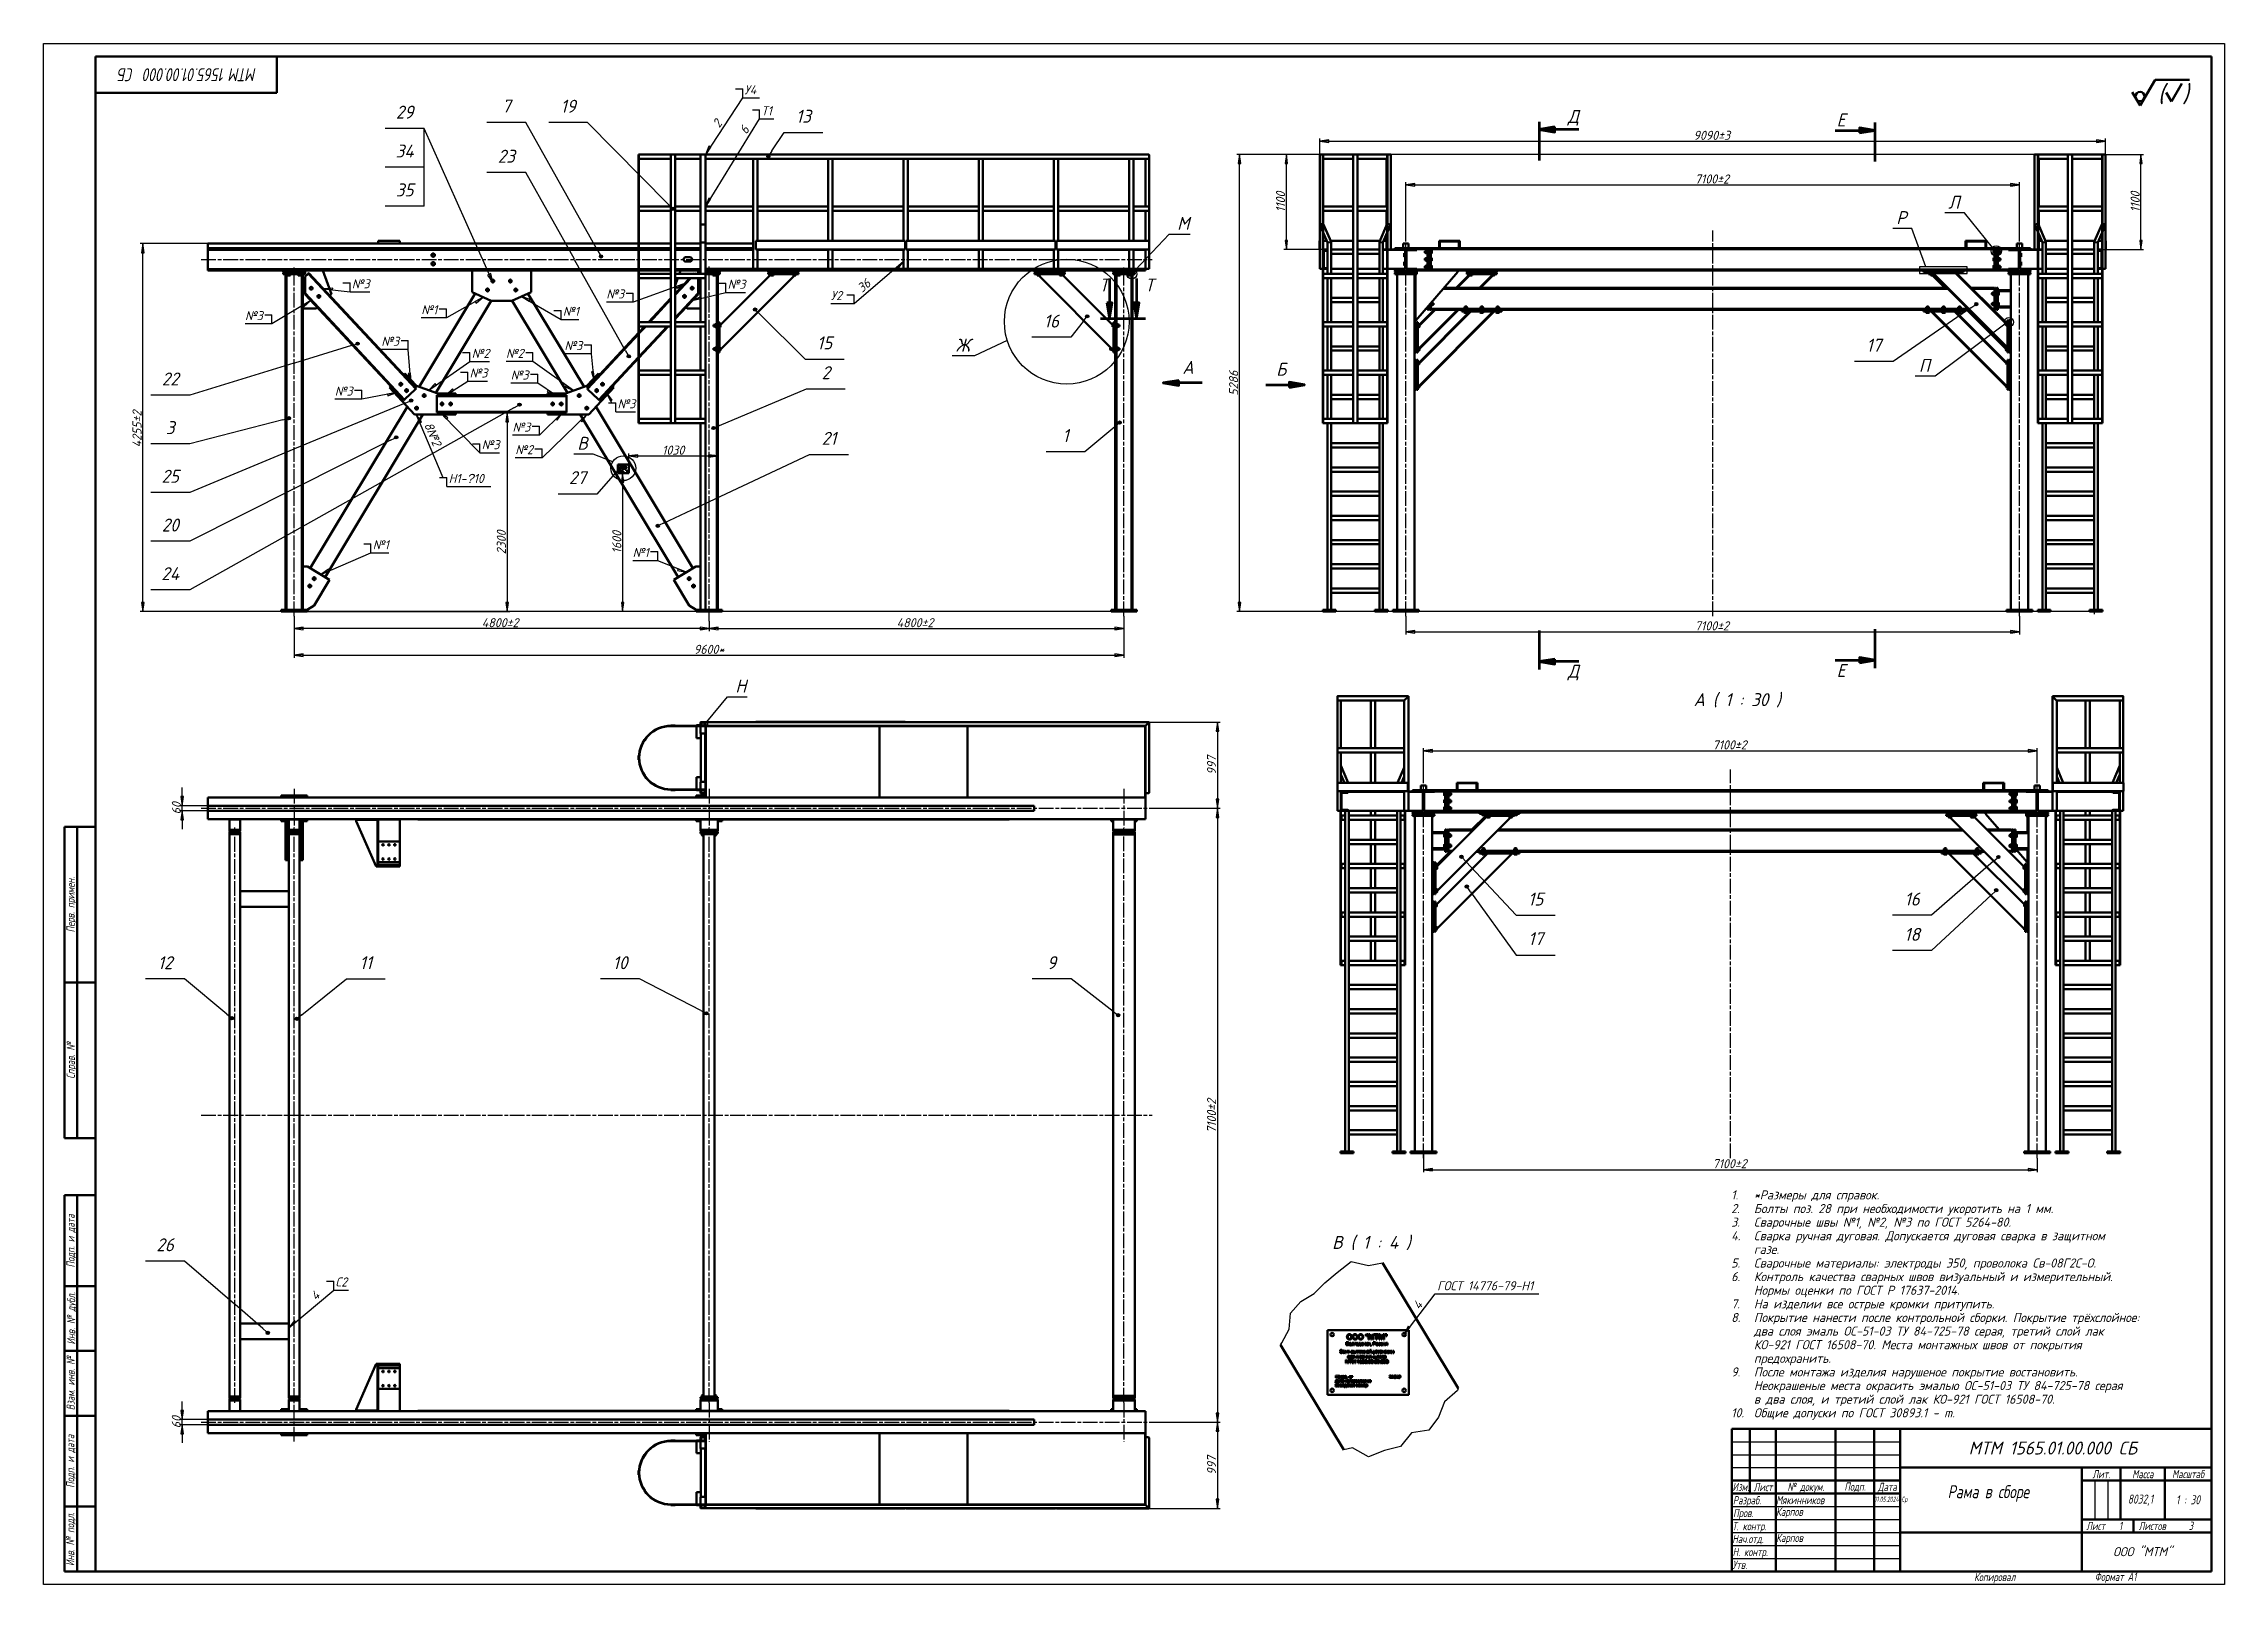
# Model space of a CAD drawing. Header units: millimetres. Extents: x 0 to 25230, y 0 to 17820.
import ezdxf
from ezdxf.enums import TextEntityAlignment as Align

# ---------------------------------------------------------------- set-up
doc = ezdxf.new("R2010")
doc.units = ezdxf.units.MM
doc.header["$LTSCALE"] = 30
doc.linetypes.add('CHAIN', pattern=[0.7087, 0.4724, -0.0591, 0.1181, -0.0591])
for name, color, linetype, lineweight in [('Видимый контур (ГОСТ)', 7, 'Continuous', 50), ('Граница выносного элемента (ГОСТ)', 7, 'Continuous', 25), ('Заголовок (ГОСТ)', 7, 'Continuous', 50), ('Кромка (ГОСТ)', 7, 'Continuous', 50), ('Линия  разреза (ГОСТ)', 7, 'CHAIN', 70), ('Линия обрыва (ГОСТ)', 7, 'Continuous', 25), ('Обозначение (ГОСТ)', 7, 'Continuous', 25), ('Осевая линия (ГОСТ)', 7, 'Continuous', 25), ('Размер (ГОСТ)', 7, 'Continuous', 25), ('Эскизная геометрия (ГОСТ)', 7, 'Continuous', 50)]:
    doc.layers.add(name, color=color, linetype=linetype, lineweight=lineweight)
doc.styles.add('Альтернативный текст (ГОСТ)', font='arial.ttf', dxfattribs={"width": 0.8})
doc.styles.add('Обычный текст (ГОСТ)', font='GOST Common Italic.ttf')
doc.styles.add('Стиль текста110', font='GOST Common Italic.ttf', dxfattribs={"width": 0.8})
doc.styles.add('Стиль текста112', font='GOST Common Italic.ttf', dxfattribs={"width": 0.8})
doc.styles.add('Стиль текста120', font='GOST Common Italic.ttf', dxfattribs={"width": 0.9})
doc.styles.add('Стиль текста137', font='GOST Common Italic.ttf', dxfattribs={"width": 0.7})
doc.styles.add('Стиль текста139', font='GOST Common Italic.ttf', dxfattribs={"width": 0.7})
doc.styles.add('Стиль текста144', font='GOST Common Italic.ttf')
doc.styles.add('Стиль текста70', font='GOST Common Italic.ttf')
doc.styles.add('Стиль текста81', font='GOST Common Italic.ttf', dxfattribs={"width": 0.8})
doc.styles.add('Стиль текста87', font='GOST Common Italic.ttf')
doc.styles.add('Увеличенный текст (ГОСТ)', font='GOST Common Italic.ttf')
doc.dimstyles.new('Диаметр (ГОСТ)$7', dxfattribs={"dimscale": 30, "dimtxt": 3.5, "dimasz": 3.5, "dimexe": 1, "dimexo": 0, "dimgap": 0.5, "dimtad": 1, "dimrnd": 1e-08, "dimtxsty": 'Обычный текст (ГОСТ)', "dimblk": 'Filled-1', "dimcen": 0.09, "dimdle": 15, "dimclrd": 256, "dimclre": 256, "dimclrt": 256, "dimazin": 2, "dimtfac": 0.714286, "dimtdec": 3, "dimtmove": 0, "dimatfit": 3, "dimfxl": 1, "dimtolj": 1, "dimlwd": -1, "dimlwe": 25, "dimarcsym": 0})
doc.dimstyles.new('Обычный (ГОСТ)', dxfattribs={"dimscale": 30, "dimtxt": 3.5, "dimasz": 3.5, "dimexe": 1, "dimexo": 0, "dimgap": 0.5, "dimtad": 1, "dimrnd": 1e-08, "dimtxsty": 'Обычный текст (ГОСТ)', "dimblk": 'Filled-1', "dimcen": 0.09, "dimdle": 15, "dimclrd": 256, "dimclre": 256, "dimclrt": 256, "dimazin": 2, "dimtfac": 0.714286, "dimtdec": 3, "dimtmove": 0, "dimatfit": 3, "dimfxl": 1, "dimtolj": 1, "dimlwd": 25, "dimlwe": 25, "dimarcsym": 0})

msp = doc.modelspace()

# ---------------------------------------------------------------- texts
at = {"layer": 'Обозначение (ГОСТ)', "style": 'Обычный текст (ГОСТ)'}
for s, p in [('1. ', (19524.252, 4451.827)), ('*Размеры для справок.', (19786.752, 4451.827)), ('2. ', (19524.252, 4294.327)), ('Болты поз. 28 при необходимости укоротить на 1 мм.', (19786.752, 4294.327)), ('3. ', (19524.252, 4136.827)), ('4. ', (19524.252, 3979.327)), ('Сварочные швы №1, №2, №3 по ГОСТ 5264-80.', (19786.752, 4136.827)), ('Сварка ручная дуговая. Допускается дуговая сварка в защитном ', (19786.752, 3979.327)), ('газе.', (19786.752, 3821.827)), ('5. ', (19524.252, 3664.327)), ('6. ', (19524.252, 3506.827)), ('Сварочные материалы: электроды Э50, проволока Св-08Г2С-О.', (19786.752, 3664.327)), ('Контроль качества сварных швов визуальный и измерительный. ', (19786.752, 3506.827)), ('7. ', (19524.252, 3191.827)), ('Нормы оценки по ГОСТ Р 17637-2014.', (19786.752, 3349.327)), ('На изделии все острые кромки притупить.', (19786.752, 3191.827)), ('8. ', (19524.252, 3034.327)), ('Покрытие нанести после контрольной сборки. Покрытие трёхслойное: ', (19786.752, 3034.327)), ('два слоя эмаль ОС-51-03 ТУ 84-725-78 серая, третий слой лак ', (19786.752, 2876.827)), ('КО-921 ГОСТ 16508-70. Места монтажных швов от покрытия ', (19786.752, 2719.327)), ('предохранить.', (19786.752, 2561.827)), ('9. ', (19524.252, 2404.327)), ('Неокрашеные места окрасить эмалью ОС-51-03 ТУ 84-725-78 серая ', (19786.752, 2246.827)), ('После монтажа изделия нарушеное покрытие востановить. ', (19786.752, 2404.327)), ('10. ', (19524.252, 1931.827)), ('в два слоя, и третий слой лак КО-921 ГОСТ 16508-70.', (19786.752, 2089.327)), ('Общие допуски по ГОСТ 30893.1 - m.', (19786.752, 1931.827))]:
    msp.add_text(s, height=105, dxfattribs=at).set_placement(p)
at = {"layer": 'Обозначение (ГОСТ)', "char_height": 150, "attachment_point": 7, "style": 'Увеличенный текст (ГОСТ)'}
for s, insert in [('А ( 1 : 30 )', (19090.159, 10142.719)), ('В ( 1 : 4 )', (14907.764, 3865.452))]:
    msp.add_mtext(s, dxfattribs=dict(at, insert=insert))

# ---------------------------------------------------------------- blocks, each defined once
blk = doc.blocks.new('ГОСТ - Доп. графы 1')
at = {"layer": 'Эскизная геометрия (ГОСТ)'}
for p, q in [((-12, 0), (-12, 145)), ((-12, 145), (0, 145)), ((-7, 145), (-7, 0)), ((-12, 110), (-7, 110)), ((-7, 110), (0, 110)), ((-12, 85), (-7, 85)), ((-7, 85), (0, 85)), ((-12, 60), (-7, 60)), ((-7, 60), (0, 60)), ((-12, 25), (-7, 25)), ((-7, 25), (0, 25)), ((0, 0), (-12, 0))]:
    blk.add_line(p, q, dxfattribs=at)
at = {"layer": 'Обозначение (ГОСТ)', "char_height": 3.17, "attachment_point": 5, "rotation": 90, "style": 'Альтернативный текст (ГОСТ)'}
for s, insert, width in [('\\fGOST Common|b0|i1;{\\H3.1700;Подп. и дата}', (-9.37, 127.41), 34.7679), ('\\fGOST Common|b0|i1;{\\H3.1700;Инв. № дубл.}', (-8.95, 97.55), 24.8438), ('\\fGOST Common|b0|i1;{\\H3.1700;Взам. инв. №}', (-9.58, 72.53), 24.8669), ('\\fGOST Common|b0|i1;{\\H3.1700;Подп. и дата}', (-9.5, 42.47), 35.1486), ('\\fGOST Common|b0|i1;{\\H3.1700;Инв. № подл.}', (-9.5, 12.41), 24.9618)]:
    blk.add_mtext(s, dxfattribs=dict(at, insert=insert, width=width))
at = {"layer": 'Обозначение (ГОСТ)', "style": 'Стиль текста112'}
for tag, p in [('Подп._и_дата_2', (-3.53, 127.51)), ('Инв._номер_дубликата', (-3.41, 97.47)), ('Взамен_инв._номера', (-3.46, 72.53)), ('Подп._и_дата_1', (-3.42, 42.35)), ('ИНВЕНТАРНЫЙ_НОМЕР', (-3.33, 12.68))]:
    blk.add_attdef(tag, text='', height=3.17, rotation=90, dxfattribs=at).set_placement(p, align=Align.MIDDLE_CENTER)
blk = doc.blocks.new('ГОСТ - Доп. графы 2')
at = {"layer": 'Эскизная геометрия (ГОСТ)'}
for p, q in [((-12, 0), (-12, 120)), ((-12, 120), (0, 120)), ((-7, 0), (-7, 120)), ((-12, 60), (0, 60)), ((0, 0), (-12, 0))]:
    blk.add_line(p, q, dxfattribs=at)
at = {"layer": 'Обозначение (ГОСТ)', "char_height": 3.17, "attachment_point": 5, "rotation": 90, "style": 'Альтернативный текст (ГОСТ)'}
for s, insert, width in [('\\fGOST Common|b0|i1;{\\H3.1700;Перв. примен.}', (-9.19, 90.05), 60.0143), ('\\fGOST Common|b0|i1;{\\H3.1700;Справ. №}', (-9.1, 30), 59.9357)]:
    blk.add_mtext(s, dxfattribs=dict(at, insert=insert, width=width))
at = {"layer": 'Обозначение (ГОСТ)', "style": 'Стиль текста112'}
for tag, p in [('Первичная_применяемость', (-3.65, 90.03)), ('Справочный_номер', (-3.55, 30.02))]:
    blk.add_attdef(tag, text='', height=3.17, rotation=90, dxfattribs=at).set_placement(p, align=Align.MIDDLE_CENTER)
blk = doc.blocks.new('ГОСТ - Доп. графы 3')
at = {"layer": 'Эскизная геометрия (ГОСТ)'}
for p, q in [((0, 0), (70, 0)), ((70, 0), (70, -14)), ((70, -14), (0, -14))]:
    blk.add_line(p, q, dxfattribs=at)
at = {"layer": 'Обозначение (ГОСТ)', "style": 'Стиль текста110', "width": 0.8}
for tag, p in [('ОБОЗНАЧЕНИЕ_003', (14.63, -4.47)), ('ОБОЗНАЧЕНИЕ_002', (49.97, -4.47)), ('ОБОЗНАЧЕНИЕ_001', (62.11, -4.47))]:
    blk.add_attdef(tag, p, '', height=5, rotation=180, dxfattribs=at)
blk = doc.blocks.new('Основные надписи ГОСТ - Форма 1')
at = {"layer": 'Заголовок (ГОСТ)'}
for p, q in [((0, 55), (185, 55)), ((0, 0), (0, 55)), ((0, 0), (0, 55)), ((7, 55), (7, 30)), ((17, 55), (17, 0)), ((40, 55), (40, 0)), ((55, 55), (55, 0)), ((65, 55), (65, 0)), ((185, 0), (185, 55)), ((0, 35), (65, 35)), ((65, 40), (185, 40)), ((135, 40), (135, 0)), ((135, 35), (185, 35)), ((150, 40), (150, 20)), ((167, 40), (167, 20)), ((0, 30), (65, 30)), ((135, 20), (185, 20)), ((155, 20), (155, 15)), ((65, 15), (185, 15)), ((185, 0), (0, 0))]:
    blk.add_line(p, q, dxfattribs=at)
at = {"layer": 'Заголовок (ГОСТ)', "linetype": 'Continuous', "lineweight": 25}
for p, q in [((0, 50), (65, 50)), ((0, 45), (65, 45)), ((0, 40), (65, 40)), ((140, 35), (140, 20)), ((145, 35), (145, 20)), ((0, 25), (65, 25)), ((0, 20), (65, 20)), ((0, 15), (65, 15)), ((0, 10), (65, 10)), ((0, 5), (65, 5))]:
    blk.add_line(p, q, dxfattribs=at)
at = {"layer": 'Заголовок (ГОСТ)', "char_height": 3.17, "style": 'Альтернативный текст (ГОСТ)'}
for s, insert, width, attachment_point in [('\\fGOST Common|b0|i1;{\\H3.1700;Изм.}', (3.5, 32.56), 6.9635, 5), ('\\fGOST Common|b0|i1;{\\H3.1700;Лист}', (12.1, 32.5), 10.0029, 5), ('\\A0;\\fGOST Common|b0|i1;{\\H3.1700;№ докум.}', (28.58, 32.16), 22.9069, 5), ('\\fGOST Common|b0|i1;{\\H3.1700;Подп.}', (47.56, 32.45), 14.879, 5), ('\\fGOST Common|b0|i1;{\\H3.1700;Дата}', (60.02, 32.24), 9.9614, 5), ('\\fGOST Common|b0|i1;{\\H3.1700;Лит.}', (142.52, 37.49), 14.9766, 5), ('\\fGOST Common|b0|i1;{\\H3.1700;Масса}', (158.55, 37.51), 16.9878, 5), ('\\fGOST Common|b0|i1;{\\H3.1700;Масштаб}', (176.02, 37.53), 17.8316, 5), ('\\fGOST Common|b0|i1;{\\H3.1700;Разраб.}', (0.47, 27), 16.9971, 4), ('\\fGOST Common|b0|i1;{\\H3.1700;Пров.}', (0.56, 22.08), 17.0192, 4), ('\\A0;\\fGOST Common|b0|i1;{\\H3.1700;Т. контр.}', (0.23, 17.01), 16.9554, 4), ('\\fGOST Common|b0|i1;{\\H3.1700;Лист}', (140.37, 17.5), 10.5071, 5), ('\\fGOST Common|b0|i1;{\\H3.1700;Листов}', (162.21, 17.5), 14.3668, 5), ('\\fGOST Common|b0|i1;{\\H3.1700;Н. контр.}', (0.36, 7.05), 16.9999, 4), ('\\fGOST Common|b0|i1;{\\H3.1700;Утв.}', (0.34, 2.52), 17.0083, 4), ('\\fGOST Common|b0|i1;{\\H3.1700;Копировал}', (93.48, -0.59), 19.7871, 1)]:
    blk.add_mtext(s, dxfattribs=dict(at, insert=insert, width=width, attachment_point=attachment_point))
at = {"layer": 'Заголовок (ГОСТ)'}
for tag, height, style, p in [('Изм1', 2.89, 'Стиль текста137', (3.51, 52.52)), ('Лист1', 2.89, 'Стиль текста137', (12.03, 52.52)), ('Докум1', 2.89, 'Стиль текста137', (28.54, 52.48)), ('Изм3', 2.89, 'Стиль текста137', (3.5, 42.5)), ('Изм2', 2.89, 'Стиль текста137', (3.5, 47.52)), ('Лист3', 2.89, 'Стиль текста137', (12.01, 42.51)), ('Лист2', 2.89, 'Стиль текста137', (12.01, 47.5)), ('Докум3', 2.89, 'Стиль текста137', (28.51, 42.48)), ('Докум2', 2.89, 'Стиль текста137', (28.53, 47.5)), ('Изм4', 2.89, 'Стиль текста137', (3.51, 37.5)), ('Лист4', 2.89, 'Стиль текста137', (12, 37.53)), ('Докум4', 2.89, 'Стиль текста137', (28.51, 37.52)), ('Литера', 3.5, 'Стиль текста81', (137.52, 27.25)), ('Литера2', 3.5, 'Стиль текста81', (142.51, 27.22)), ('Литера3', 3.5, 'Стиль текста81', (147.52, 27.21)), ('Тип_документа', 3.17, 'Стиль текста112', (100.08, 17.56)), ('Материал_Класс', 3.5, 'Стиль текста120', (100, 7.5))]:
    blk.add_attdef(tag, text='', height=height, dxfattribs=dict(at, style=style)).set_placement(p, align=Align.MIDDLE_CENTER)
for tag, height, style, p in [('Подп1', 2.89, 'Стиль текста137', (40.01, 52.51)), ('Дата1', 2, 'Стиль текста139', (55.01, 52.51)), ('Подп2', 2.89, 'Стиль текста137', (40.01, 47.5)), ('Подп3', 2.89, 'Стиль текста137', (40.01, 42.51)), ('Дата2', 2, 'Стиль текста139', (55.01, 47.49)), ('Дата3', 2, 'Стиль текста139', (55.02, 42.52)), ('Подп4', 2.89, 'Стиль текста137', (40.01, 37.51)), ('Дата4', 2, 'Стиль текста139', (55.02, 37.51)), ('Разработал_Подп.', 2.89, 'Стиль текста137', (40.05, 27.51)), ('ТЕХНОЛОГ', 3.17, 'Стиль текста112', (17.33, 17.54)), ('Проверил_Подп.', 2.89, 'Стиль текста137', (40.05, 22.52)), ('Технолог_Подп.', 2.89, 'Стиль текста137', (40.05, 17.51)), ('ДАТА_ПРОВЕРКИ', 2, 'Стиль текста139', (55.02, 22.51)), ('Технолог_Дата', 2, 'Стиль текста139', (55.01, 17.5)), ('НОРМОКОНТРОЛЬ', 3.17, 'Стиль текста112', (17.37, 7.48)), ('Руководитель_Подп.', 2.89, 'Стиль текста137', (40.01, 12.5)), ('Нормоконтроль_Подп.', 2.89, 'Стиль текста137', (40.05, 7.52)), ('ДАТА_НОРМОКОНТРОЛЯ', 2, 'Стиль текста139', (55.02, 7.51)), ('Руководитель_Дата', 2, 'Стиль текста139', (55.01, 12.51)), ('УТВЕРДИЛ', 3.17, 'Стиль текста112', (17.4, 2.51)), ('Утвердил_Подп.', 2.89, 'Стиль текста137', (40.05, 2.51)), ('ДАТА_УТВЕРЖДЕНИЯ', 2, 'Стиль текста139', (55.01, 2.5))]:
    blk.add_attdef(tag, text='', height=height, dxfattribs=dict(at, style=style)).set_placement(p, align=Align.MIDDLE_LEFT)
for tag, p, height, style in [('ОБОЗНАЧЕНИЕ_001', (91.36, 45.06), 5, 'Стиль текста87'), ('ОРГАНИЗАЦИЯ_001', (147.09, 5.85), 3.5, 'Стиль текста70')]:
    blk.add_attdef(tag, p, '', height=height, dxfattribs=dict(at, style=style))
for tag, p, height, style, width in [('АВТОР_001', (17.11, 25.9), 3.17, 'Стиль текста112', 0.8), ('ДАТА_СОЗДАНИЯ_001', (54.73, 26.81), 2, 'Стиль текста139', 0.7), ('НАИМЕНОВАНИЕ_001', (83.26, 28.23), 5, 'Стиль текста110', 0.8), ('Масса_001', (152.74, 26.13), 3.5, 'Стиль текста81', 0.8), ('Масштаб_001', (171.33, 25.85), 3.5, 'Стиль текста81', 0.8), ('ПРОВЕРИЛ_001', (17.11, 21.42), 3.17, 'Стиль текста112', 0.8), ('Номер_листа_001', (149.36, 15.95), 3.17, 'Стиль текста112', 0.8), ('Листов_001', (176.26, 15.99), 3.17, 'Стиль текста112', 0.8), ('Должность_руководителя_001', (0.22, 10.93), 3.17, 'Стиль текста112', 0.8), ('НАЧ._ОТДЕЛА_001', (17.16, 11.34), 3.17, 'Стиль текста112', 0.8)]:
    blk.add_attdef(tag, p, '', height=height, dxfattribs=dict(at, style=style, width=width))
at = {"layer": 'Заголовок (ГОСТ)', "style": 'Стиль текста120'}
for tag, p in [('Материал_Наим.', (133.71, 9.75)), ('Материал_ГОСТ', (134.04, 4.06))]:
    blk.add_attdef(tag, text='', height=3.5, dxfattribs=at).set_placement(p, align=Align.MIDDLE_RIGHT)
blk = doc.blocks.new('Рамки ГОСТ_ граница 594x841')
at = {"layer": 'Кромка (ГОСТ)', "lineweight": 25}
for p, q in [((0, 0), (0, 594)), ((0, 594), (841, 594)), ((841, 594), (841, 0)), ((841, 0), (0, 0))]:
    blk.add_line(p, q, dxfattribs=at)
at = {"layer": 'Кромка (ГОСТ)'}
for p, q in [((836, 589), (20, 589)), ((20, 589), (20, 5)), ((836, 5), (836, 589)), ((20, 5), (836, 5))]:
    blk.add_line(p, q, dxfattribs=at)
at = {"layer": 'Кромка (ГОСТ)', "insert": (791, 4.5), "char_height": 3.17, "attachment_point": 1, "style": 'Альтернативный текст (ГОСТ)'}
blk.add_mtext('\\A1;\\fGOST Common|b0|i1;{\\H3.1700;Формат A1}', dxfattribs=at)
blk = doc.blocks.new('Filled-1')
at = {"color": 0}
for p, q in [((0, 0), (-1, 0.14)), ((-1, 0.14), (-1, -0.14)), ((-1, 0), (0, 0)), ((-1, -0.14), (0, 0))]:
    blk.add_line(p, q, dxfattribs=at)
at = {"color": 0, "flags": 128}
blk.add_lwpolyline([(-1, -0.14), (0, 0), (-1, 0.14), (-1, -0.14)], dxfattribs=at)
at = {"color": 0}
blk.add_solid([(-1, -0.14), (0, 0), (-1, 0.14), (-1, -0.14)], dxfattribs=at)
blk = doc.blocks.new('*D120')
at = {"layer": 'Defpoints', "color": 0, "linetype": 'Continuous', "transparency": 16777216}
for p in [(12794, 8976), (12831, 1876), (13581, 1876)]:
    blk.add_point(p, dxfattribs=at)
at = {"layer": 'Размер (ГОСТ)', "linetype": 'Continuous', "lineweight": 25, "transparency": 16777216}
for p, q in [((12794, 8976), (13611, 8976)), ((13581, 8871), (13581, 1981)), ((12831, 1876), (13611, 1876))]:
    blk.add_line(p, q, dxfattribs=at)
at = {"layer": 'Размер (ГОСТ)', "linetype": 'Continuous', "lineweight": 25, "transparency": 16777216, "xscale": 105, "yscale": 105, "zscale": 105}
for p, rotation in [((13581, 8976), 90), ((13581, 1876), 270)]:
    blk.add_blockref('Filled-1', p, dxfattribs=dict(at, rotation=rotation))
at = {"layer": 'Размер (ГОСТ)', "linetype": 'Continuous', "lineweight": 25, "transparency": 16777216, "insert": (13460, 5220), "char_height": 105, "attachment_point": 1, "rotation": 90, "style": 'Обычный текст (ГОСТ)'}
blk.add_mtext('\\A1;\\fGOST Common|b0|i1;7100±2', dxfattribs=at)
blk = doc.blocks.new('*D121')
at = {"layer": 'Defpoints', "color": 0, "linetype": 'Continuous', "transparency": 16777216}
for p in [(2899, 11197), (12499, 11197), (12499, 10747)]:
    blk.add_point(p, dxfattribs=at)
at = {"layer": 'Размер (ГОСТ)', "linetype": 'Continuous', "lineweight": 25, "transparency": 16777216}
for p, q in [((2899, 11197), (2899, 10717)), ((12499, 11197), (12499, 10717)), ((3004, 10747), (12394, 10747))]:
    blk.add_line(p, q, dxfattribs=at)
at = {"layer": 'Размер (ГОСТ)', "linetype": 'Continuous', "lineweight": 25, "transparency": 16777216, "xscale": 105, "yscale": 105, "zscale": 105, "rotation": 180}
blk.add_blockref('Filled-1', (2899, 10747), dxfattribs=at)
at = {"layer": 'Размер (ГОСТ)', "linetype": 'Continuous', "lineweight": 25, "transparency": 16777216, "xscale": 105, "yscale": 105, "zscale": 105}
blk.add_blockref('Filled-1', (12499, 10747), dxfattribs=at)
at = {"layer": 'Размер (ГОСТ)', "linetype": 'Continuous', "lineweight": 25, "transparency": 16777216, "insert": (7523, 10867), "char_height": 105, "attachment_point": 1, "style": 'Обычный текст (ГОСТ)'}
blk.add_mtext('\\A1;\\fGOST Common|b0|i1;9600*', dxfattribs=at)
blk = doc.blocks.new('*D122')
at = {"layer": 'Defpoints', "color": 0, "linetype": 'Continuous', "transparency": 16777216}
for p in [(7699, 11142), (12499, 11197), (12499, 11055)]:
    blk.add_point(p, dxfattribs=at)
at = {"layer": 'Размер (ГОСТ)', "linetype": 'Continuous', "lineweight": 25, "transparency": 16777216}
for p, q in [((7699, 11142), (7699, 11025)), ((12499, 11197), (12499, 11025)), ((7804, 11055), (12394, 11055))]:
    blk.add_line(p, q, dxfattribs=at)
at = {"layer": 'Размер (ГОСТ)', "linetype": 'Continuous', "lineweight": 25, "transparency": 16777216, "xscale": 105, "yscale": 105, "zscale": 105, "rotation": 180}
blk.add_blockref('Filled-1', (7699, 11055), dxfattribs=at)
at = {"layer": 'Размер (ГОСТ)', "linetype": 'Continuous', "lineweight": 25, "transparency": 16777216, "xscale": 105, "yscale": 105, "zscale": 105}
blk.add_blockref('Filled-1', (12499, 11055), dxfattribs=at)
at = {"layer": 'Размер (ГОСТ)', "linetype": 'Continuous', "lineweight": 25, "transparency": 16777216, "insert": (9869, 11175), "char_height": 105, "attachment_point": 1, "style": 'Обычный текст (ГОСТ)'}
blk.add_mtext('\\A1;\\fGOST Common|b0|i1;4800±2', dxfattribs=at)
blk = doc.blocks.new('*D123')
at = {"layer": 'Defpoints', "color": 0, "linetype": 'Continuous', "transparency": 16777216}
for p in [(2899, 11197), (7699, 11142), (2899, 11055)]:
    blk.add_point(p, dxfattribs=at)
at = {"layer": 'Размер (ГОСТ)', "linetype": 'Continuous', "lineweight": 25, "transparency": 16777216}
for p, q in [((2899, 11197), (2899, 11025)), ((7699, 11142), (7699, 11025)), ((7594, 11055), (3004, 11055))]:
    blk.add_line(p, q, dxfattribs=at)
at = {"layer": 'Размер (ГОСТ)', "linetype": 'Continuous', "lineweight": 25, "transparency": 16777216, "xscale": 105, "yscale": 105, "zscale": 105, "rotation": 180}
blk.add_blockref('Filled-1', (2899, 11055), dxfattribs=at)
at = {"layer": 'Размер (ГОСТ)', "linetype": 'Continuous', "lineweight": 25, "transparency": 16777216, "xscale": 105, "yscale": 105, "zscale": 105}
blk.add_blockref('Filled-1', (7699, 11055), dxfattribs=at)
at = {"layer": 'Размер (ГОСТ)', "linetype": 'Continuous', "lineweight": 25, "transparency": 16777216, "insert": (5069, 11175), "char_height": 105, "attachment_point": 1, "style": 'Обычный текст (ГОСТ)'}
blk.add_mtext('\\A1;\\fGOST Common|b0|i1;4800±2', dxfattribs=at)
blk = doc.blocks.new('*D124')
at = {"layer": 'Defpoints', "color": 0, "linetype": 'Continuous', "transparency": 16777216}
for p in [(15760, 11197), (22860, 11197), (22860, 11017)]:
    blk.add_point(p, dxfattribs=at)
at = {"layer": 'Размер (ГОСТ)', "linetype": 'Continuous', "lineweight": 25, "transparency": 16777216}
for p, q in [((15760, 11197), (15760, 10987)), ((22860, 11197), (22860, 10987)), ((15865, 11017), (22755, 11017))]:
    blk.add_line(p, q, dxfattribs=at)
at = {"layer": 'Размер (ГОСТ)', "linetype": 'Continuous', "lineweight": 25, "transparency": 16777216, "xscale": 105, "yscale": 105, "zscale": 105, "rotation": 180}
blk.add_blockref('Filled-1', (15760, 11017), dxfattribs=at)
at = {"layer": 'Размер (ГОСТ)', "linetype": 'Continuous', "lineweight": 25, "transparency": 16777216, "xscale": 105, "yscale": 105, "zscale": 105}
blk.add_blockref('Filled-1', (22860, 11017), dxfattribs=at)
at = {"layer": 'Размер (ГОСТ)', "linetype": 'Continuous', "lineweight": 25, "transparency": 16777216, "insert": (19104, 11139), "char_height": 105, "attachment_point": 1, "style": 'Обычный текст (ГОСТ)'}
blk.add_mtext('\\A1;\\fGOST Common|b0|i1;7100±2', dxfattribs=at)
blk = doc.blocks.new('Неуказанная шероховатость_1')
at = {"layer": 'Эскизная геометрия (ГОСТ)', "lineweight": 50}
for p, q in [((-5.82, -2.6), (-5.24, -3.6)), ((-5.24, -3.6), (-4.14, -1.7)), ((-4.14, -1.7), (-1.6, -1.7)), ((-3.32, -2.63), (-2.94, -3.3)), ((-2.94, -3.3), (-2.17, -1.97))]:
    blk.add_line(p, q, dxfattribs=at)
blk.add_circle((-5.24, -2.93), 0.333, dxfattribs=at)
at = {"layer": 'Обозначение (ГОСТ)', "char_height": 1.3, "attachment_point": 7, "style": 'Обычный текст (ГОСТ)'}
for s, insert in [('\\A1;\\fGOST Common|b0|i1;{\\H1.3000;(}', (-3.94, -3.5)), ('\\A1;\\fGOST Common|b0|i1;{\\H1.3000;)}', (-2.14, -3.5))]:
    blk.add_mtext(s, dxfattribs=dict(at, insert=insert))
blk = doc.blocks.new('2dTransSection0')
at = {"layer": 'Линия  разреза (ГОСТ)', "linetype": 'Continuous'}
for p, q in [((437.76, 464.17), (431.76, 463.17)), ((437.76, 463.17), (431.76, 463.17)), ((431.76, 463.17), (437.76, 462.17)), ((437.76, 462.17), (437.76, 464.17)), ((446.76, 463.17), (437.76, 463.17))]:
    blk.add_line(p, q, dxfattribs=at)
at = {"layer": 'Линия  разреза (ГОСТ)', "linetype": 'Continuous', "flags": 128}
blk.add_lwpolyline([(437.76, 464.17), (431.76, 463.17), (437.76, 462.17), (437.76, 464.17)], dxfattribs=at)
at = {"layer": 'Линия  разреза (ГОСТ)'}
blk.add_solid([(437.76, 464.17), (431.76, 463.17), (437.76, 462.17), (437.76, 464.17)], dxfattribs=at)
at = {"layer": 'Линия  разреза (ГОСТ)', "insert": (439.18, 466.67), "char_height": 5, "attachment_point": 7, "style": 'Увеличенный текст (ГОСТ)'}
blk.add_mtext('А', dxfattribs=at)
blk = doc.blocks.new('Номера позиций1')
at = {"layer": 'Обозначение (ГОСТ)'}
h = blk.add_hatch(color=256, dxfattribs=at)
edge = h.paths.add_edge_path(flags=0)
edge.add_arc((414.97, 447.89), 0.625, 0, 360)
for p, q in [((413.05, 446.29), (401.6, 436.67)), ((413.05, 446.29), (414.49, 447.49)), ((401.6, 436.67), (386.6, 436.67))]:
    blk.add_line(p, q, dxfattribs=at)
blk.add_circle((414.97, 447.89), 0.625, dxfattribs=at)
at = {"layer": 'Обозначение (ГОСТ)', "insert": (394.1, 442.92), "char_height": 5, "attachment_point": 5, "style": 'Увеличенный текст (ГОСТ)'}
blk.add_mtext('1', dxfattribs=at)
blk = doc.blocks.new('Номера позиций2')
at = {"layer": 'Обозначение (ГОСТ)'}
h = blk.add_hatch(color=256, dxfattribs=at)
edge = h.paths.add_edge_path(flags=0)
edge.add_arc((258.36, 445.81), 0.625, 0, 360)
for p, q in [((260.66, 446.78), (294.17, 460.89)), ((294.17, 460.89), (309.17, 460.89)), ((260.66, 446.78), (258.94, 446.05))]:
    blk.add_line(p, q, dxfattribs=at)
blk.add_circle((258.36, 445.81), 0.625, dxfattribs=at)
at = {"layer": 'Обозначение (ГОСТ)', "insert": (301.67, 467.14), "char_height": 5, "attachment_point": 5, "style": 'Увеличенный текст (ГОСТ)'}
blk.add_mtext('2', dxfattribs=at)
blk = doc.blocks.new('Номера позиций3')
at = {"layer": 'Обозначение (ГОСТ)'}
h = blk.add_hatch(color=256, dxfattribs=at)
edge = h.paths.add_edge_path(flags=0)
edge.add_arc((94.61, 449.59), 0.625, 0, 360)
for p, q in [((92.19, 448.97), (56.33, 439.71)), ((92.19, 448.97), (94.01, 449.44)), ((56.33, 439.71), (41.33, 439.71))]:
    blk.add_line(p, q, dxfattribs=at)
blk.add_circle((94.61, 449.59), 0.625, dxfattribs=at)
at = {"layer": 'Обозначение (ГОСТ)', "insert": (48.83, 445.96), "char_height": 5, "attachment_point": 5, "style": 'Увеличенный текст (ГОСТ)'}
blk.add_mtext('3', dxfattribs=at)
blk = doc.blocks.new('2dTransSection1')
at = {"layer": 'Линия  разреза (ГОСТ)', "linetype": 'Continuous'}
for p, q in [((486.28, 462.46), (480.28, 463.46)), ((480.28, 463.46), (480.28, 461.46)), ((471.28, 462.46), (480.28, 462.46)), ((480.28, 462.46), (486.28, 462.46)), ((480.28, 461.46), (486.28, 462.46))]:
    blk.add_line(p, q, dxfattribs=at)
at = {"layer": 'Линия  разреза (ГОСТ)', "linetype": 'Continuous', "flags": 128}
blk.add_lwpolyline([(480.28, 461.46), (486.28, 462.46), (480.28, 463.46), (480.28, 461.46)], dxfattribs=at)
at = {"layer": 'Линия  разреза (ГОСТ)'}
blk.add_solid([(480.28, 461.46), (486.28, 462.46), (480.28, 463.46), (480.28, 461.46)], dxfattribs=at)
at = {"layer": 'Линия  разреза (ГОСТ)', "insert": (475.33, 465.96), "char_height": 5, "attachment_point": 7, "style": 'Увеличенный текст (ГОСТ)'}
blk.add_mtext('Б', dxfattribs=at)
blk = doc.blocks.new('Номера позиций4')
at = {"layer": 'Обозначение (ГОСТ)'}
h = blk.add_hatch(color=256, dxfattribs=at)
edge = h.paths.add_edge_path(flags=0)
edge.add_arc((279.48, 550.52), 0.625, 0, 360)
for p, q in [((280.85, 552.61), (285.54, 559.76)), ((285.54, 559.76), (300.54, 559.76)), ((280.85, 552.61), (279.82, 551.04))]:
    blk.add_line(p, q, dxfattribs=at)
blk.add_circle((279.48, 550.52), 0.625, dxfattribs=at)
at = {"layer": 'Обозначение (ГОСТ)', "insert": (293.04, 566.01), "char_height": 5, "attachment_point": 5, "style": 'Увеличенный текст (ГОСТ)'}
blk.add_mtext('13', dxfattribs=at)
blk = doc.blocks.new('Номера позиций5')
at = {"layer": 'Обозначение (ГОСТ)'}
h = blk.add_hatch(color=256, dxfattribs=at)
edge = h.paths.add_edge_path(flags=0)
edge.add_arc((242.6, 530.34), 0.625, 0, 360)
for p, q in [((209.78, 563.61), (194.78, 563.61)), ((240.85, 532.12), (209.78, 563.61)), ((240.85, 532.12), (242.16, 530.78))]:
    blk.add_line(p, q, dxfattribs=at)
blk.add_circle((242.6, 530.34), 0.625, dxfattribs=at)
at = {"layer": 'Обозначение (ГОСТ)', "insert": (202.28, 569.86), "char_height": 5, "attachment_point": 5, "style": 'Увеличенный текст (ГОСТ)'}
blk.add_mtext('19', dxfattribs=at)
blk = doc.blocks.new('Номера позиций6')
at = {"layer": 'Обозначение (ГОСТ)'}
h = blk.add_hatch(color=256, dxfattribs=at)
edge = h.paths.add_edge_path(flags=0)
edge.add_arc((402.45, 488.85), 0.625, 0, 360)
for p, q in [((400.91, 486.88), (402.06, 488.36)), ((396.16, 480.77), (381.16, 480.77)), ((400.91, 486.88), (396.16, 480.77))]:
    blk.add_line(p, q, dxfattribs=at)
blk.add_circle((402.45, 488.85), 0.625, dxfattribs=at)
at = {"layer": 'Обозначение (ГОСТ)', "insert": (388.66, 487.02), "char_height": 5, "attachment_point": 5, "style": 'Увеличенный текст (ГОСТ)'}
blk.add_mtext('16', dxfattribs=at)
blk = doc.blocks.new('Номера позиций7')
at = {"layer": 'Обозначение (ГОСТ)'}
h = blk.add_hatch(color=256, dxfattribs=at)
edge = h.paths.add_edge_path(flags=0)
edge.add_arc((274.38, 491.47), 0.625, 0, 360)
for p, q in [((276.16, 489.71), (274.83, 491.03)), ((276.16, 489.71), (293.67, 472.38)), ((293.67, 472.38), (308.67, 472.38))]:
    blk.add_line(p, q, dxfattribs=at)
blk.add_circle((274.38, 491.47), 0.625, dxfattribs=at)
at = {"layer": 'Обозначение (ГОСТ)', "insert": (301.17, 478.63), "char_height": 5, "attachment_point": 5, "style": 'Увеличенный текст (ГОСТ)'}
blk.add_mtext('15', dxfattribs=at)
blk = doc.blocks.new('Номера позиций8')
at = {"layer": 'Обозначение (ГОСТ)'}
h = blk.add_hatch(color=256, dxfattribs=at)
edge = h.paths.add_edge_path(flags=0)
edge.add_arc((753.83, 280.43), 0.625, 0, 360)
for p, q in [((751.95, 278.79), (728.07, 257.95)), ((751.95, 278.79), (753.36, 280.02)), ((728.07, 257.95), (713.07, 257.95))]:
    blk.add_line(p, q, dxfattribs=at)
blk.add_circle((753.83, 280.43), 0.625, dxfattribs=at)
at = {"layer": 'Обозначение (ГОСТ)', "insert": (720.57, 264.2), "char_height": 5, "attachment_point": 5, "style": 'Увеличенный текст (ГОСТ)'}
blk.add_mtext('16', dxfattribs=at)
blk = doc.blocks.new('Номера позиций9')
at = {"layer": 'Обозначение (ГОСТ)'}
h = blk.add_hatch(color=256, dxfattribs=at)
edge = h.paths.add_edge_path(flags=0)
edge.add_arc((546.76, 280.51), 0.625, 0, 360)
for p, q in [((548.47, 278.68), (547.19, 280.05)), ((548.47, 278.68), (567.9, 257.95)), ((567.9, 257.95), (582.9, 257.95))]:
    blk.add_line(p, q, dxfattribs=at)
blk.add_circle((546.76, 280.51), 0.625, dxfattribs=at)
at = {"layer": 'Обозначение (ГОСТ)', "insert": (575.4, 264.2), "char_height": 5, "attachment_point": 5, "style": 'Увеличенный текст (ГОСТ)'}
blk.add_mtext('15', dxfattribs=at)
blk = doc.blocks.new('Номера позиций10')
at = {"layer": 'Обозначение (ГОСТ)'}
h = blk.add_hatch(color=256, dxfattribs=at)
edge = h.paths.add_edge_path(flags=0)
edge.add_arc((548.82, 269.01), 0.625, 0, 360)
for p, q in [((550.28, 266.98), (549.18, 268.5)), ((550.28, 266.98), (567.9, 242.58)), ((567.9, 242.58), (582.9, 242.58))]:
    blk.add_line(p, q, dxfattribs=at)
blk.add_circle((548.82, 269.01), 0.625, dxfattribs=at)
at = {"layer": 'Обозначение (ГОСТ)', "insert": (575.4, 248.92), "char_height": 5, "attachment_point": 5, "style": 'Увеличенный текст (ГОСТ)'}
blk.add_mtext('17', dxfattribs=at)
blk = doc.blocks.new('Номера позиций11')
at = {"layer": 'Обозначение (ГОСТ)'}
h = blk.add_hatch(color=256, dxfattribs=at)
edge = h.paths.add_edge_path(flags=0)
edge.add_arc((753.01, 267.6), 0.625, 0, 360)
for p, q in [((751.18, 265.89), (728.07, 244.35)), ((751.18, 265.89), (752.55, 267.17)), ((728.07, 244.35), (713.07, 244.35))]:
    blk.add_line(p, q, dxfattribs=at)
blk.add_circle((753.01, 267.6), 0.625, dxfattribs=at)
at = {"layer": 'Обозначение (ГОСТ)', "insert": (720.57, 250.6), "char_height": 5, "attachment_point": 5, "style": 'Увеличенный текст (ГОСТ)'}
blk.add_mtext('18', dxfattribs=at)
blk = doc.blocks.new('*D138')
at = {"layer": 'Defpoints', "color": 0, "linetype": 'Continuous', "transparency": 16777216}
for p in [(6769, 12952), (7799, 13051), (7799, 13051)]:
    blk.add_point(p, dxfattribs=at)
at = {"layer": 'Размер (ГОСТ)', "linetype": 'Continuous', "lineweight": 25, "transparency": 16777216}
for p, q in [((6769, 12952), (6769, 13081)), ((6874, 13051), (7694, 13051))]:
    blk.add_line(p, q, dxfattribs=at)
at = {"layer": 'Размер (ГОСТ)', "linetype": 'Continuous', "lineweight": 25, "transparency": 16777216, "xscale": 105, "yscale": 105, "zscale": 105, "rotation": 180}
blk.add_blockref('Filled-1', (6769, 13051), dxfattribs=at)
at = {"layer": 'Размер (ГОСТ)', "linetype": 'Continuous', "lineweight": 25, "transparency": 16777216, "xscale": 105, "yscale": 105, "zscale": 105}
blk.add_blockref('Filled-1', (7799, 13051), dxfattribs=at)
at = {"layer": 'Размер (ГОСТ)', "linetype": 'Continuous', "lineweight": 25, "transparency": 16777216, "insert": (7155, 13171), "char_height": 105, "attachment_point": 1, "style": 'Обычный текст (ГОСТ)'}
blk.add_mtext('\\A1;1030', dxfattribs=at)
blk = doc.blocks.new('*D139')
at = {"layer": 'Defpoints', "color": 0, "linetype": 'Continuous', "transparency": 16777216}
for p in [(6769, 12852), (6699, 11252), (7553, 11252)]:
    blk.add_point(p, dxfattribs=at)
at = {"layer": 'Размер (ГОСТ)', "linetype": 'Continuous', "lineweight": 25, "transparency": 16777216}
for p, q in [((6699, 12747), (6699, 11357)), ((7553, 11252), (6669, 11252))]:
    blk.add_line(p, q, dxfattribs=at)
at = {"layer": 'Размер (ГОСТ)', "linetype": 'Continuous', "lineweight": 25, "transparency": 16777216, "xscale": 105, "yscale": 105, "zscale": 105}
for p, rotation in [((6699, 12852), 90), ((6699, 11252), 270)]:
    blk.add_blockref('Filled-1', p, dxfattribs=dict(at, rotation=rotation))
at = {"layer": 'Размер (ГОСТ)', "linetype": 'Continuous', "lineweight": 25, "transparency": 16777216, "insert": (6579, 11923), "char_height": 105, "attachment_point": 1, "rotation": 90, "style": 'Обычный текст (ГОСТ)'}
blk.add_mtext('\\A1;1600', dxfattribs=at)
blk = doc.blocks.new('Номера позиций12')
at = {"layer": 'Обозначение (ГОСТ)'}
h = blk.add_hatch(color=256, dxfattribs=at)
edge = h.paths.add_edge_path(flags=0)
edge.add_arc((222.12, 430.25), 0.625, 0, 360)
for p, q in [((220.46, 428.37), (221.7, 429.78)), ((220.46, 428.37), (213.37, 420.33)), ((213.37, 420.33), (198.37, 420.33))]:
    blk.add_line(p, q, dxfattribs=at)
blk.add_circle((222.12, 430.25), 0.625, dxfattribs=at)
at = {"layer": 'Обозначение (ГОСТ)', "insert": (205.87, 426.67), "char_height": 5, "attachment_point": 5, "style": 'Увеличенный текст (ГОСТ)'}
blk.add_mtext('27', dxfattribs=at)
blk = doc.blocks.new('2dDetail0')
at = {"layer": 'Граница выносного элемента (ГОСТ)'}
for p, q in [((211.91, 435.79), (204.46, 435.79)), ((219.51, 432.81), (211.91, 435.79))]:
    blk.add_line(p, q, dxfattribs=at)
blk.add_circle((223.56, 430.31), 4.77, dxfattribs=at)
at = {"layer": 'Граница выносного элемента (ГОСТ)', "insert": (205.81, 437.41), "char_height": 5, "attachment_point": 7, "style": 'Увеличенный текст (ГОСТ)'}
blk.add_mtext('В', dxfattribs=at)
blk = doc.blocks.new('Номера позиций13')
at = {"layer": 'Обозначение (ГОСТ)'}
h = blk.add_hatch(color=256, dxfattribs=at)
edge = h.paths.add_edge_path(flags=0)
edge.add_arc((214.94, 511.97), 0.625, 0, 360)
for p, q in [((185.95, 563.61), (170.95, 563.61)), ((213.72, 514.15), (185.95, 563.61)), ((213.72, 514.15), (214.63, 512.52))]:
    blk.add_line(p, q, dxfattribs=at)
blk.add_circle((214.94, 511.97), 0.625, dxfattribs=at)
at = {"layer": 'Обозначение (ГОСТ)', "insert": (178.45, 569.95), "char_height": 5, "attachment_point": 5, "style": 'Увеличенный текст (ГОСТ)'}
blk.add_mtext('7', dxfattribs=at)
blk = doc.blocks.new('Номера позиций14')
at = {"layer": 'Обозначение (ГОСТ)'}
h = blk.add_hatch(color=256, dxfattribs=at)
edge = h.paths.add_edge_path(flags=0)
edge.add_arc((414.39, 219.4), 0.625, 0, 360)
for p, q in [((396.21, 233.42), (381.21, 233.42)), ((412.41, 220.92), (396.21, 233.42)), ((412.41, 220.92), (413.89, 219.78))]:
    blk.add_line(p, q, dxfattribs=at)
blk.add_circle((414.39, 219.4), 0.625, dxfattribs=at)
at = {"layer": 'Обозначение (ГОСТ)', "insert": (388.71, 239.67), "char_height": 5, "attachment_point": 5, "style": 'Увеличенный текст (ГОСТ)'}
blk.add_mtext('9', dxfattribs=at)
blk = doc.blocks.new('Номера позиций15')
at = {"layer": 'Обозначение (ГОСТ)'}
h = blk.add_hatch(color=256, dxfattribs=at)
edge = h.paths.add_edge_path(flags=0)
edge.add_arc((255.63, 220.15), 0.625, 0, 360)
for p, q in [((229.81, 233.42), (214.81, 233.42)), ((253.41, 221.29), (229.81, 233.42)), ((253.41, 221.29), (255.08, 220.43))]:
    blk.add_line(p, q, dxfattribs=at)
blk.add_circle((255.63, 220.15), 0.625, dxfattribs=at)
at = {"layer": 'Обозначение (ГОСТ)', "insert": (222.31, 239.67), "char_height": 5, "attachment_point": 5, "style": 'Увеличенный текст (ГОСТ)'}
blk.add_mtext('10', dxfattribs=at)
blk = doc.blocks.new('Номера позиций16')
at = {"layer": 'Обозначение (ГОСТ)'}
h = blk.add_hatch(color=256, dxfattribs=at)
edge = h.paths.add_edge_path(flags=0)
edge.add_arc((97.67, 218.05), 0.625, 0, 360)
for p, q in [((99.62, 219.62), (116.75, 233.42)), ((116.75, 233.42), (131.75, 233.42)), ((99.62, 219.62), (98.15, 218.44))]:
    blk.add_line(p, q, dxfattribs=at)
blk.add_circle((97.67, 218.05), 0.625, dxfattribs=at)
at = {"layer": 'Обозначение (ГОСТ)', "insert": (124.25, 239.67), "char_height": 5, "attachment_point": 5, "style": 'Увеличенный текст (ГОСТ)'}
blk.add_mtext('11', dxfattribs=at)
blk = doc.blocks.new('Номера позиций17')
at = {"layer": 'Обозначение (ГОСТ)'}
h = blk.add_hatch(color=256, dxfattribs=at)
edge = h.paths.add_edge_path(flags=0)
edge.add_arc((72.62, 218.25), 0.625, 0, 360)
for p, q in [((54.35, 233.42), (39.35, 233.42)), ((70.7, 219.85), (54.35, 233.42)), ((70.7, 219.85), (72.14, 218.65))]:
    blk.add_line(p, q, dxfattribs=at)
blk.add_circle((72.62, 218.25), 0.625, dxfattribs=at)
at = {"layer": 'Обозначение (ГОСТ)', "insert": (46.85, 239.67), "char_height": 5, "attachment_point": 5, "style": 'Увеличенный текст (ГОСТ)'}
blk.add_mtext('12', dxfattribs=at)
blk = doc.blocks.new('Номера позиций18')
at = {"layer": 'Обозначение (ГОСТ)'}
h = blk.add_hatch(color=256, dxfattribs=at)
edge = h.paths.add_edge_path(flags=0)
edge.add_arc((86.46, 96.96), 0.625, 0, 360)
for p, q in [((54.35, 124.66), (39.35, 124.66)), ((73.63, 108.03), (54.35, 124.66)), ((84.57, 98.59), (73.83, 107.85)), ((84.57, 98.59), (85.99, 97.37))]:
    blk.add_line(p, q, dxfattribs=at)
blk.add_circle((86.46, 96.96), 0.625, dxfattribs=at)
at = {"layer": 'Обозначение (ГОСТ)', "insert": (46.85, 130.91), "char_height": 5, "attachment_point": 5, "style": 'Увеличенный текст (ГОСТ)'}
blk.add_mtext('26', dxfattribs=at)
blk = doc.blocks.new('Номера позиций19')
at = {"layer": 'Обозначение (ГОСТ)'}
h = blk.add_hatch(color=256, dxfattribs=at)
edge = h.paths.add_edge_path(flags=0)
edge.add_arc((135.99, 442.2), 0.625, 0, 360)
for p, q in [((133.75, 441.08), (96.73, 422.46)), ((133.75, 441.08), (135.43, 441.92)), ((96.53, 422.36), (56.33, 402.15)), ((56.33, 402.15), (41.33, 402.15))]:
    blk.add_line(p, q, dxfattribs=at)
blk.add_circle((135.99, 442.2), 0.625, dxfattribs=at)
at = {"layer": 'Обозначение (ГОСТ)', "insert": (48.83, 408.4), "char_height": 5, "attachment_point": 5, "style": 'Увеличенный текст (ГОСТ)'}
blk.add_mtext('20', dxfattribs=at)
blk = doc.blocks.new('Номера позиций20')
at = {"layer": 'Обозначение (ГОСТ)'}
h = blk.add_hatch(color=256, dxfattribs=at)
edge = h.paths.add_edge_path(flags=0)
edge.add_arc((121.1, 478.34), 0.625, 0, 360)
for p, q in [((118.71, 477.61), (96.73, 470.86)), ((118.71, 477.61), (120.51, 478.16)), ((96.53, 470.8), (56.33, 458.46)), ((56.33, 458.46), (41.33, 458.46))]:
    blk.add_line(p, q, dxfattribs=at)
blk.add_circle((121.1, 478.34), 0.625, dxfattribs=at)
at = {"layer": 'Обозначение (ГОСТ)', "insert": (48.83, 464.71), "char_height": 5, "attachment_point": 5, "style": 'Увеличенный текст (ГОСТ)'}
blk.add_mtext('22', dxfattribs=at)
blk = doc.blocks.new('Номера позиций21')
at = {"layer": 'Обозначение (ГОСТ)'}
h = blk.add_hatch(color=256, dxfattribs=at)
edge = h.paths.add_edge_path(flags=0)
edge.add_arc((141.74, 456.4), 0.625, 0, 360)
for p, q in [((139.43, 455.44), (96.73, 437.73)), ((139.43, 455.44), (141.17, 456.16)), ((96.53, 437.64), (56.33, 420.96)), ((56.33, 420.96), (41.33, 420.96))]:
    blk.add_line(p, q, dxfattribs=at)
blk.add_circle((141.74, 456.4), 0.625, dxfattribs=at)
at = {"layer": 'Обозначение (ГОСТ)', "insert": (48.83, 427.21), "char_height": 5, "attachment_point": 5, "style": 'Увеличенный текст (ГОСТ)'}
blk.add_mtext('25', dxfattribs=at)
blk = doc.blocks.new('Номера позиций22')
at = {"layer": 'Обозначение (ГОСТ)'}
h = blk.add_hatch(color=256, dxfattribs=at)
edge = h.paths.add_edge_path(flags=0)
edge.add_arc((183.53, 454.81), 0.625, 0, 360)
for p, q in [((181.35, 453.59), (182.99, 454.51)), ((177.78, 451.58), (96.73, 406.08)), ((181.35, 453.59), (177.89, 451.65)), ((96.53, 405.97), (56.33, 383.4)), ((56.33, 383.4), (41.33, 383.4))]:
    blk.add_line(p, q, dxfattribs=at)
blk.add_circle((183.53, 454.81), 0.625, dxfattribs=at)
at = {"layer": 'Обозначение (ГОСТ)', "insert": (48.83, 389.65), "char_height": 5, "attachment_point": 5, "style": 'Увеличенный текст (ГОСТ)'}
blk.add_mtext('24', dxfattribs=at)
blk = doc.blocks.new('Обозначение сварки_2')
at = {"layer": 'Эскизная геометрия (ГОСТ)', "lineweight": 30}
for p, q in [((-0.8, 1), (0, 1)), ((0, 0), (0, 1)), ((0, 0), (1.96, 0))]:
    blk.add_line(p, q, dxfattribs=at)
at = {"layer": 'Обозначение (ГОСТ)', "style": 'Стиль текста144'}
blk.add_text('№1', height=1, dxfattribs=at).set_placement((0.2, 0.4))
blk = doc.blocks.new('Filled Half 2-1')
at = {"color": 0}
for p, q in [((-1, 0), (0, 0)), ((-1, 0), (-1, -0.2)), ((-1, -0.2), (0, 0)), ((0, 0), (-1, 0))]:
    blk.add_line(p, q, dxfattribs=at)
at = {"color": 0, "flags": 128}
blk.add_lwpolyline([(-1, 0), (-1, -0.2), (0, 0), (-1, 0)], dxfattribs=at)
at = {"color": 0}
blk.add_solid([(-1, 0), (-1, -0.2), (0, 0), (-1, 0)], dxfattribs=at)
blk = doc.blocks.new('*D153')
at = {"layer": 'Defpoints', "color": 0, "linetype": 'Continuous', "transparency": 16777216}
for p in [(15965, 5006), (23065, 4931), (23065, 4796)]:
    blk.add_point(p, dxfattribs=at)
at = {"layer": 'Размер (ГОСТ)', "linetype": 'Continuous', "lineweight": 25, "transparency": 16777216}
for p, q in [((15965, 5006), (15965, 4766)), ((16070, 4796), (22960, 4796)), ((23065, 4931), (23065, 4766))]:
    blk.add_line(p, q, dxfattribs=at)
at = {"layer": 'Размер (ГОСТ)', "linetype": 'Continuous', "lineweight": 25, "transparency": 16777216, "xscale": 105, "yscale": 105, "zscale": 105, "rotation": 180}
blk.add_blockref('Filled-1', (15965, 4796), dxfattribs=at)
at = {"layer": 'Размер (ГОСТ)', "linetype": 'Continuous', "lineweight": 25, "transparency": 16777216, "xscale": 105, "yscale": 105, "zscale": 105}
blk.add_blockref('Filled-1', (23065, 4796), dxfattribs=at)
at = {"layer": 'Размер (ГОСТ)', "linetype": 'Continuous', "lineweight": 25, "transparency": 16777216, "insert": (19309, 4918), "char_height": 105, "attachment_point": 1, "style": 'Обычный текст (ГОСТ)'}
blk.add_mtext('\\A1;\\fGOST Common|b0|i1;7100±2', dxfattribs=at)
blk = doc.blocks.new('2dTransSection2')
at = {"layer": 'Линия  разреза (ГОСТ)', "linetype": 'Continuous', "lineweight": 140}
for p, q in [((576.76, 563.89), (576.76, 548.89)), ((576.76, 367.75), (576.76, 352.75))]:
    blk.add_line(p, q, dxfattribs=at)
at = {"layer": 'Линия  разреза (ГОСТ)', "linetype": 'Continuous'}
for p, q in [((582.76, 561.89), (576.76, 560.89)), ((582.76, 560.89), (576.76, 560.89)), ((576.76, 560.89), (582.76, 559.89)), ((582.76, 559.89), (582.76, 561.89)), ((592.06, 560.89), (582.76, 560.89)), ((582.76, 356.75), (576.76, 355.75)), ((582.76, 355.75), (576.76, 355.75)), ((576.76, 355.75), (582.76, 354.75)), ((582.76, 354.75), (582.76, 356.75)), ((592.06, 355.75), (582.76, 355.75))]:
    blk.add_line(p, q, dxfattribs=at)
at = {"layer": 'Линия  разреза (ГОСТ)', "linetype": 'Continuous', "flags": 128}
for points in [[(582.76, 561.89), (576.76, 560.89), (582.76, 559.89), (582.76, 561.89)], [(582.76, 356.75), (576.76, 355.75), (582.76, 354.75), (582.76, 356.75)]]:
    blk.add_lwpolyline(points, dxfattribs=at)
at = {"layer": 'Линия  разреза (ГОСТ)'}
for points in [[(582.76, 561.89), (576.76, 560.89), (582.76, 559.89), (582.76, 561.89)], [(582.76, 356.75), (576.76, 355.75), (582.76, 354.75), (582.76, 356.75)]]:
    blk.add_solid(points, dxfattribs=at)
at = {"layer": 'Линия  разреза (ГОСТ)', "char_height": 5, "attachment_point": 7, "style": 'Увеличенный текст (ГОСТ)'}
for insert in [(587.78, 562.39), (587.78, 348.5)]:
    blk.add_mtext('Д', dxfattribs=dict(at, insert=insert))
blk = doc.blocks.new('2dTransSection3')
at = {"layer": 'Линия  разреза (ГОСТ)', "linetype": 'Continuous', "lineweight": 140}
for p, q in [((706.24, 563.56), (706.24, 548.56)), ((706.24, 368.28), (706.24, 353.28))]:
    blk.add_line(p, q, dxfattribs=at)
at = {"layer": 'Линия  разреза (ГОСТ)', "linetype": 'Continuous'}
for p, q in [((690.94, 560.56), (700.24, 560.56)), ((706.24, 560.56), (700.24, 561.56)), ((700.24, 561.56), (700.24, 559.56)), ((700.24, 560.56), (706.24, 560.56)), ((700.24, 559.56), (706.24, 560.56)), ((690.94, 356.28), (700.24, 356.28)), ((706.24, 356.28), (700.24, 357.28)), ((700.24, 357.28), (700.24, 355.28)), ((700.24, 356.28), (706.24, 356.28)), ((700.24, 355.28), (706.24, 356.28))]:
    blk.add_line(p, q, dxfattribs=at)
at = {"layer": 'Линия  разреза (ГОСТ)', "linetype": 'Continuous', "flags": 128}
for points in [[(700.24, 559.56), (706.24, 560.56), (700.24, 561.56), (700.24, 559.56)], [(700.24, 355.28), (706.24, 356.28), (700.24, 357.28), (700.24, 355.28)]]:
    blk.add_lwpolyline(points, dxfattribs=at)
at = {"layer": 'Линия  разреза (ГОСТ)'}
for points in [[(700.24, 559.56), (706.24, 560.56), (700.24, 561.56), (700.24, 559.56)], [(700.24, 355.28), (706.24, 356.28), (700.24, 357.28), (700.24, 355.28)]]:
    blk.add_solid(points, dxfattribs=at)
at = {"layer": 'Линия  разреза (ГОСТ)', "char_height": 5, "attachment_point": 7, "style": 'Увеличенный текст (ГОСТ)'}
for insert in [(691.48, 562.06), (691.48, 349.78)]:
    blk.add_mtext('E', dxfattribs=dict(at, insert=insert))
blk = doc.blocks.new('*D156')
at = {"layer": 'Defpoints', "color": 0, "linetype": 'Continuous', "transparency": 16777216}
for p in [(1603, 9006), (1899, 9006), (1899, 8946)]:
    blk.add_point(p, dxfattribs=at)
at = {"layer": 'Размер (ГОСТ)', "linetype": 'Continuous', "lineweight": 25, "transparency": 16777216}
for p, q in [((1603, 9111), (1603, 9216)), ((1899, 9006), (1573, 9006)), ((1899, 8946), (1573, 8946)), ((1603, 8946), (1603, 9006)), ((1603, 8841), (1603, 8736))]:
    blk.add_line(p, q, dxfattribs=at)
at = {"layer": 'Размер (ГОСТ)', "linetype": 'Continuous', "lineweight": 25, "transparency": 16777216, "xscale": 105, "yscale": 105, "zscale": 105}
for p, rotation in [((1603, 9006), 270), ((1603, 8946), 90)]:
    blk.add_blockref('Filled-1', p, dxfattribs=dict(at, rotation=rotation))
at = {"layer": 'Размер (ГОСТ)', "linetype": 'Continuous', "lineweight": 25, "transparency": 16777216, "insert": (1483, 8905), "char_height": 105, "attachment_point": 1, "rotation": 90, "style": 'Обычный текст (ГОСТ)'}
blk.add_mtext('\\A1;60', dxfattribs=at)
blk = doc.blocks.new('*D157')
at = {"layer": 'Defpoints', "color": 0, "linetype": 'Continuous', "transparency": 16777216}
for p in [(1603, 1906), (1899, 1906), (1899, 1846)]:
    blk.add_point(p, dxfattribs=at)
at = {"layer": 'Размер (ГОСТ)', "linetype": 'Continuous', "lineweight": 25, "transparency": 16777216}
for p, q in [((1603, 2011), (1603, 2116)), ((1899, 1906), (1573, 1906)), ((1899, 1846), (1573, 1846)), ((1603, 1846), (1603, 1906)), ((1603, 1741), (1603, 1636))]:
    blk.add_line(p, q, dxfattribs=at)
at = {"layer": 'Размер (ГОСТ)', "linetype": 'Continuous', "lineweight": 25, "transparency": 16777216, "xscale": 105, "yscale": 105, "zscale": 105}
for p, rotation in [((1603, 1906), 270), ((1603, 1846), 90)]:
    blk.add_blockref('Filled-1', p, dxfattribs=dict(at, rotation=rotation))
at = {"layer": 'Размер (ГОСТ)', "linetype": 'Continuous', "lineweight": 25, "transparency": 16777216, "insert": (1483, 1805), "char_height": 105, "attachment_point": 1, "rotation": 90, "style": 'Обычный текст (ГОСТ)'}
blk.add_mtext('\\A1;60', dxfattribs=at)
blk = doc.blocks.new('*D158')
at = {"layer": 'Defpoints', "color": 0, "linetype": 'Continuous', "transparency": 16777216}
for p in [(23855, 16692), (14765, 16538), (23855, 16538)]:
    blk.add_point(p, dxfattribs=at)
at = {"layer": 'Размер (ГОСТ)', "linetype": 'Continuous', "lineweight": 25, "transparency": 16777216}
for p, q in [((14765, 16538), (14765, 16722)), ((14870, 16692), (23750, 16692)), ((23855, 16538), (23855, 16722))]:
    blk.add_line(p, q, dxfattribs=at)
at = {"layer": 'Размер (ГОСТ)', "linetype": 'Continuous', "lineweight": 25, "transparency": 16777216, "xscale": 105, "yscale": 105, "zscale": 105, "rotation": 180}
blk.add_blockref('Filled-1', (14765, 16692), dxfattribs=at)
at = {"layer": 'Размер (ГОСТ)', "linetype": 'Continuous', "lineweight": 25, "transparency": 16777216, "xscale": 105, "yscale": 105, "zscale": 105}
blk.add_blockref('Filled-1', (23855, 16692), dxfattribs=at)
at = {"layer": 'Размер (ГОСТ)', "linetype": 'Continuous', "lineweight": 25, "transparency": 16777216, "insert": (19088, 16812), "char_height": 105, "attachment_point": 1, "style": 'Обычный текст (ГОСТ)'}
blk.add_mtext('\\A1;\\fGOST Common|b0|i1;9090±3', dxfattribs=at)
blk = doc.blocks.new('*D159')
at = {"layer": 'Defpoints', "color": 0, "linetype": 'Continuous', "transparency": 16777216}
for p in [(13835, 16538), (23815, 16538), (23670, 11252)]:
    blk.add_point(p, dxfattribs=at)
at = {"layer": 'Размер (ГОСТ)', "linetype": 'Continuous', "lineweight": 25, "transparency": 16777216}
for p, q in [((23815, 16538), (13805, 16538)), ((13835, 11357), (13835, 16433)), ((23670, 11252), (13805, 11252))]:
    blk.add_line(p, q, dxfattribs=at)
at = {"layer": 'Размер (ГОСТ)', "linetype": 'Continuous', "lineweight": 25, "transparency": 16777216, "xscale": 105, "yscale": 105, "zscale": 105}
for p, rotation in [((13835, 16538), 90), ((13835, 11252), 270)]:
    blk.add_blockref('Filled-1', p, dxfattribs=dict(at, rotation=rotation))
at = {"layer": 'Размер (ГОСТ)', "linetype": 'Continuous', "lineweight": 25, "transparency": 16777216, "insert": (13715, 13747), "char_height": 105, "attachment_point": 1, "rotation": 90, "style": 'Обычный текст (ГОСТ)'}
blk.add_mtext('\\A1;5286', dxfattribs=at)
blk = doc.blocks.new('Обозначение сварки_3')
at = {"layer": 'Эскизная геометрия (ГОСТ)', "lineweight": 30}
for p, q in [((0, 0), (-2.76, 0)), ((-0.8, 1), (0, 1)), ((0, 0), (0, 1))]:
    blk.add_line(p, q, dxfattribs=at)
at = {"layer": 'Обозначение (ГОСТ)', "style": 'Стиль текста144'}
blk.add_text('№1', height=1, dxfattribs=at).set_placement((-2.76, 0.4))
blk = doc.blocks.new('Обозначение сварки_12')
at = {"layer": 'Эскизная геометрия (ГОСТ)', "lineweight": 30}
for p, q in [((-0.8, 1), (0, 1)), ((0, 0), (0, 1)), ((0, 0), (1.96, 0))]:
    blk.add_line(p, q, dxfattribs=at)
at = {"layer": 'Обозначение (ГОСТ)', "style": 'Стиль текста144'}
blk.add_text('№1', height=1, dxfattribs=at).set_placement((0.2, 0.4))
blk = doc.blocks.new('Обозначение сварки_13')
at = {"layer": 'Эскизная геометрия (ГОСТ)', "lineweight": 30}
for p, q in [((0, 0), (-2.76, 0)), ((-0.8, 1), (0, 1)), ((0, 0), (0, 1))]:
    blk.add_line(p, q, dxfattribs=at)
at = {"layer": 'Обозначение (ГОСТ)', "style": 'Стиль текста144'}
blk.add_text('№1', height=1, dxfattribs=at).set_placement((-2.76, 0.4))
blk = doc.blocks.new('Обозначение сварки_29')
at = {"layer": 'Эскизная геометрия (ГОСТ)', "lineweight": 30}
for p, q in [((0, 0), (-2.97, 0)), ((-0.8, 1), (0, 1)), ((0, 0), (0, 1))]:
    blk.add_line(p, q, dxfattribs=at)
at = {"layer": 'Обозначение (ГОСТ)', "style": 'Стиль текста144'}
blk.add_text('№2', height=1, dxfattribs=at).set_placement((-2.97, 0.4))
blk = doc.blocks.new('Обозначение сварки_30')
at = {"layer": 'Эскизная геометрия (ГОСТ)', "lineweight": 30}
for p, q in [((0, 0), (-2.97, 0)), ((-0.8, 1), (0, 1)), ((0, 0), (0, 1))]:
    blk.add_line(p, q, dxfattribs=at)
at = {"layer": 'Обозначение (ГОСТ)', "style": 'Стиль текста144'}
blk.add_text('№2', height=1, dxfattribs=at).set_placement((-2.97, 0.4))
blk = doc.blocks.new('Обозначение сварки_31')
at = {"layer": 'Эскизная геометрия (ГОСТ)', "lineweight": 30}
for p, q in [((-0.8, 1), (0, 1)), ((0, 0), (0, 1)), ((0, 0), (2.17, 0))]:
    blk.add_line(p, q, dxfattribs=at)
at = {"layer": 'Обозначение (ГОСТ)', "style": 'Стиль текста144'}
blk.add_text('№2', height=1, dxfattribs=at).set_placement((0.2, 0.4))
blk = doc.blocks.new('Обозначение сварки_64')
at = {"layer": 'Эскизная геометрия (ГОСТ)', "lineweight": 30}
for p, q in [((0, 0), (-2.97, 0)), ((-0.8, 1), (0, 1)), ((0, 0), (0, 1))]:
    blk.add_line(p, q, dxfattribs=at)
at = {"layer": 'Обозначение (ГОСТ)', "style": 'Стиль текста144'}
blk.add_text('№3', height=1, dxfattribs=at).set_placement((-2.97, 0.4))
blk = doc.blocks.new('Обозначение сварки_65')
at = {"layer": 'Эскизная геометрия (ГОСТ)', "lineweight": 30}
for p, q in [((-0.8, 1), (0, 1)), ((0, 0), (0, 1)), ((0, 0), (2.17, 0))]:
    blk.add_line(p, q, dxfattribs=at)
at = {"layer": 'Обозначение (ГОСТ)', "style": 'Стиль текста144'}
blk.add_text('№3', height=1, dxfattribs=at).set_placement((0.2, 0.4))
blk = doc.blocks.new('Обозначение сварки_66')
at = {"layer": 'Эскизная геометрия (ГОСТ)', "lineweight": 30}
for p, q in [((0, 0), (-2.97, 0)), ((-0.8, 1), (0, 1)), ((0, 0), (0, 1))]:
    blk.add_line(p, q, dxfattribs=at)
at = {"layer": 'Обозначение (ГОСТ)', "style": 'Стиль текста144'}
blk.add_text('№3', height=1, dxfattribs=at).set_placement((-2.97, 0.4))
blk = doc.blocks.new('Обозначение сварки_67')
at = {"layer": 'Эскизная геометрия (ГОСТ)', "lineweight": 30}
for p, q in [((0, 0), (-2.97, 0)), ((-0.8, 1), (0, 1)), ((0, 0), (0, 1))]:
    blk.add_line(p, q, dxfattribs=at)
at = {"layer": 'Обозначение (ГОСТ)', "style": 'Стиль текста144'}
blk.add_text('№3', height=1, dxfattribs=at).set_placement((-2.97, 0.4))
blk = doc.blocks.new('Обозначение сварки_68')
at = {"layer": 'Эскизная геометрия (ГОСТ)', "lineweight": 30}
for p, q in [((-0.8, 1), (0, 1)), ((0, 0), (0, 1)), ((0, 0), (2.17, 0))]:
    blk.add_line(p, q, dxfattribs=at)
at = {"layer": 'Обозначение (ГОСТ)', "style": 'Стиль текста144'}
blk.add_text('№3', height=1, dxfattribs=at).set_placement((0.2, 0.4))
blk = doc.blocks.new('Обозначение сварки_69')
at = {"layer": 'Эскизная геометрия (ГОСТ)', "lineweight": 30}
for p, q in [((0, 0), (-2.97, 0)), ((-0.8, 1), (0, 1)), ((0, 0), (0, 1))]:
    blk.add_line(p, q, dxfattribs=at)
at = {"layer": 'Обозначение (ГОСТ)', "style": 'Стиль текста144'}
blk.add_text('№3', height=1, dxfattribs=at).set_placement((-2.97, 0.4))
blk = doc.blocks.new('Обозначение сварки_70')
at = {"layer": 'Эскизная геометрия (ГОСТ)', "lineweight": 30}
for p, q in [((0, 0), (-2.97, 0)), ((-0.8, 1), (0, 1)), ((0, 0), (0, 1))]:
    blk.add_line(p, q, dxfattribs=at)
at = {"layer": 'Обозначение (ГОСТ)', "style": 'Стиль текста144'}
blk.add_text('№3', height=1, dxfattribs=at).set_placement((-2.97, 0.4))
blk = doc.blocks.new('Обозначение сварки_71')
at = {"layer": 'Эскизная геометрия (ГОСТ)', "lineweight": 30}
for p, q in [((-0.8, 1), (0, 1)), ((0, 0), (0, 1)), ((0, 0), (2.17, 0))]:
    blk.add_line(p, q, dxfattribs=at)
at = {"layer": 'Обозначение (ГОСТ)', "style": 'Стиль текста144'}
blk.add_text('№3', height=1, dxfattribs=at).set_placement((0.2, 0.4))
blk = doc.blocks.new('Обозначение сварки_72')
at = {"layer": 'Эскизная геометрия (ГОСТ)', "lineweight": 30}
for p, q in [((-0.8, 1), (0, 1)), ((0, 0), (0, 1)), ((0, 0), (2.17, 0))]:
    blk.add_line(p, q, dxfattribs=at)
at = {"layer": 'Обозначение (ГОСТ)', "style": 'Стиль текста144'}
blk.add_text('№3', height=1, dxfattribs=at).set_placement((0.2, 0.4))
blk = doc.blocks.new('Обозначение сварки_73')
at = {"layer": 'Эскизная геометрия (ГОСТ)', "lineweight": 30}
for p, q in [((0, 0), (-2.97, 0)), ((-0.8, 1), (0, 1)), ((0, 0), (0, 1))]:
    blk.add_line(p, q, dxfattribs=at)
at = {"layer": 'Обозначение (ГОСТ)', "style": 'Стиль текста144'}
blk.add_text('№3', height=1, dxfattribs=at).set_placement((-2.97, 0.4))
blk = doc.blocks.new('Обозначение сварки_74')
at = {"layer": 'Эскизная геометрия (ГОСТ)', "lineweight": 30}
for p, q in [((0, 0), (-2.97, 0)), ((-0.8, 1), (0, 1)), ((0, 0), (0, 1))]:
    blk.add_line(p, q, dxfattribs=at)
at = {"layer": 'Обозначение (ГОСТ)', "style": 'Стиль текста144'}
blk.add_text('№3', height=1, dxfattribs=at).set_placement((-2.97, 0.4))
blk = doc.blocks.new('Обозначение сварки_75')
at = {"layer": 'Эскизная геометрия (ГОСТ)', "lineweight": 30}
for p, q in [((-0.8, 1), (0, 1)), ((0, 0), (0, 1)), ((0, 0), (2.17, 0))]:
    blk.add_line(p, q, dxfattribs=at)
at = {"layer": 'Обозначение (ГОСТ)', "style": 'Стиль текста144'}
blk.add_text('№3', height=1, dxfattribs=at).set_placement((0.2, 0.4))
blk = doc.blocks.new('Обозначение сварки_84')
at = {"layer": 'Эскизная геометрия (ГОСТ)', "lineweight": 30}
for p, q in [((-0.8, 1), (0, 1)), ((0, 0), (0, 1)), ((0, 0), (1.65, 0))]:
    blk.add_line(p, q, dxfattribs=at)
at = {"layer": 'Обозначение (ГОСТ)', "style": 'Стиль текста144'}
blk.add_text('С2', height=1, dxfattribs=at).set_placement((0.2, 0.4))
blk = doc.blocks.new('Обозначение выноски сварки')
at = {"layer": 'Обозначение (ГОСТ)', "style": 'Стиль текста144'}
blk.add_attdef('CountAndNumber_001', (-1.09, 0.3), '', height=1, dxfattribs=at)
blk.add_attdef('Category', text='', height=1, dxfattribs=at).set_placement((0, -0.3), align=Align.TOP_CENTER)
blk = doc.blocks.new('Обозначение сварки_85')
at = {"layer": 'Эскизная геометрия (ГОСТ)', "lineweight": 30}
for p, q in [((0, 0), (-2.55, 0)), ((-0.8, 1), (0, 1)), ((0, 0), (0, 1))]:
    blk.add_line(p, q, dxfattribs=at)
at = {"layer": 'Обозначение (ГОСТ)', "style": 'Стиль текста144'}
blk.add_text('У2', height=1, dxfattribs=at).set_placement((-2.55, 0.4))
blk = doc.blocks.new('Обозначение сварки_86')
at = {"layer": 'Эскизная геометрия (ГОСТ)', "lineweight": 30}
for p, q in [((-0.8, 1), (0, 1)), ((0, 0), (0, 1)), ((0, 0), (1.55, 0))]:
    blk.add_line(p, q, dxfattribs=at)
at = {"layer": 'Обозначение (ГОСТ)', "style": 'Стиль текста144'}
blk.add_text('Т1', height=1, dxfattribs=at).set_placement((0.2, 0.4))
blk = doc.blocks.new('Обозначение сварки_87')
at = {"layer": 'Эскизная геометрия (ГОСТ)', "lineweight": 30}
for p, q in [((-0.8, 1), (0, 1)), ((0, 0), (0, 1)), ((0, 0), (1.86, 0))]:
    blk.add_line(p, q, dxfattribs=at)
at = {"layer": 'Обозначение (ГОСТ)', "style": 'Стиль текста144'}
blk.add_text('У4', height=1, dxfattribs=at).set_placement((0.2, 0.4))
blk = doc.blocks.new('2dDetail1')
at = {"layer": 'Граница выносного элемента (ГОСТ)'}
for p, q in [((371.65, 479.49), (358.96, 473.62)), ((358.96, 473.62), (350.34, 473.62))]:
    blk.add_line(p, q, dxfattribs=at)
blk.add_circle((394.55, 486.81), 24.04, dxfattribs=at)
at = {"layer": 'Граница выносного элемента (ГОСТ)', "insert": (351.72, 475.24), "char_height": 5, "attachment_point": 7, "style": 'Увеличенный текст (ГОСТ)'}
blk.add_mtext('Ж', dxfattribs=at)
blk = doc.blocks.new('2dDetail2')
at = {"layer": 'Граница выносного элемента (ГОСТ)'}
for p, q in [((420.94, 506.64), (434.07, 520.59)), ((434.07, 520.59), (442.18, 520.59))]:
    blk.add_line(p, q, dxfattribs=at)
blk.add_circle((419.67, 505.18), 1.94, dxfattribs=at)
at = {"layer": 'Граница выносного элемента (ГОСТ)', "insert": (437.14, 522.21), "char_height": 5, "attachment_point": 7, "style": 'Увеличенный текст (ГОСТ)'}
blk.add_mtext('М', dxfattribs=at)
blk = doc.blocks.new('2dDetail3')
at = {"layer": 'Граница выносного элемента (ГОСТ)'}
for p, q in [((255.74, 332.5), (263.69, 342.2)), ((263.69, 342.2), (271.29, 342.2))]:
    blk.add_line(p, q, dxfattribs=at)
blk.add_circle((255.19, 331.8), 0.887, dxfattribs=at)
at = {"layer": 'Граница выносного элемента (ГОСТ)', "insert": (266.76, 343.82), "char_height": 5, "attachment_point": 7, "style": 'Увеличенный текст (ГОСТ)'}
blk.add_mtext('Н', dxfattribs=at)
blk = doc.blocks.new('2dDetail4')
at = {"layer": 'Граница выносного элемента (ГОСТ)'}
for p, q in [((756.32, 485.84), (729.41, 465.81)), ((729.41, 465.81), (721.81, 465.81))]:
    blk.add_line(p, q, dxfattribs=at)
blk.add_circle((757.89, 486.63), 1.76, dxfattribs=at)
at = {"layer": 'Граница выносного элемента (ГОСТ)', "insert": (723.18, 467.43), "char_height": 5, "attachment_point": 7, "style": 'Увеличенный текст (ГОСТ)'}
blk.add_mtext('П', dxfattribs=at)
blk = doc.blocks.new('2dDetail5')
at = {"layer": 'Граница выносного элемента (ГОСТ)'}
for p, q in [((720.53, 522.79), (713.09, 522.79)), ((725.83, 507.94), (720.53, 522.79))]:
    blk.add_line(p, q, dxfattribs=at)
at = {"layer": 'Граница выносного элемента (ГОСТ)', "flags": 128}
blk.add_lwpolyline([(723.4, 505.34), (741.86, 505.34), (741.86, 507.94), (723.4, 507.94), (723.4, 505.34)], dxfattribs=at)
at = {"layer": 'Граница выносного элемента (ГОСТ)', "insert": (714.46, 524.41), "char_height": 5, "attachment_point": 7, "style": 'Увеличенный текст (ГОСТ)'}
blk.add_mtext('Р', dxfattribs=at)
blk = doc.blocks.new('2dDetail6')
at = {"layer": 'Граница выносного элемента (ГОСТ)'}
for p, q in [((740.75, 528.74), (733.16, 528.74)), ((751.58, 515.45), (740.75, 528.74))]:
    blk.add_line(p, q, dxfattribs=at)
blk.add_circle((753.02, 514.07), 1.99, dxfattribs=at)
at = {"layer": 'Граница выносного элемента (ГОСТ)', "insert": (734.53, 530.37), "char_height": 5, "attachment_point": 7, "style": 'Увеличенный текст (ГОСТ)'}
blk.add_mtext('Л', dxfattribs=at)
blk = doc.blocks.new('*D166')
at = {"layer": 'Defpoints', "color": 0, "linetype": 'Continuous', "transparency": 16777216}
for p in [(1148, 15507), (1899, 15507), (12349, 11252)]:
    blk.add_point(p, dxfattribs=at)
at = {"layer": 'Размер (ГОСТ)', "linetype": 'Continuous', "lineweight": 25, "transparency": 16777216}
for p, q in [((1899, 15507), (1118, 15507)), ((1148, 11357), (1148, 15402)), ((12349, 11252), (1118, 11252))]:
    blk.add_line(p, q, dxfattribs=at)
at = {"layer": 'Размер (ГОСТ)', "linetype": 'Continuous', "lineweight": 25, "transparency": 16777216, "xscale": 105, "yscale": 105, "zscale": 105}
for p, rotation in [((1148, 15507), 90), ((1148, 11252), 270)]:
    blk.add_blockref('Filled-1', p, dxfattribs=dict(at, rotation=rotation))
at = {"layer": 'Размер (ГОСТ)', "linetype": 'Continuous', "lineweight": 25, "transparency": 16777216, "insert": (1028, 13150), "char_height": 105, "attachment_point": 1, "rotation": 90, "style": 'Обычный текст (ГОСТ)'}
blk.add_mtext('\\A1;\\fGOST Common|b0|i1;4255±2', dxfattribs=at)
blk = doc.blocks.new('*D167')
at = {"layer": 'Defpoints', "color": 0, "linetype": 'Continuous', "transparency": 16777216}
for p in [(5451, 13552), (3049, 11252), (5363, 11252)]:
    blk.add_point(p, dxfattribs=at)
at = {"layer": 'Размер (ГОСТ)', "linetype": 'Continuous', "lineweight": 25, "transparency": 16777216}
for p, q in [((5363, 13447), (5363, 11357)), ((3049, 11252), (5393, 11252))]:
    blk.add_line(p, q, dxfattribs=at)
at = {"layer": 'Размер (ГОСТ)', "linetype": 'Continuous', "lineweight": 25, "transparency": 16777216, "xscale": 105, "yscale": 105, "zscale": 105}
for p, rotation in [((5363, 13552), 90), ((5363, 11252), 270)]:
    blk.add_blockref('Filled-1', p, dxfattribs=dict(at, rotation=rotation))
at = {"layer": 'Размер (ГОСТ)', "linetype": 'Continuous', "lineweight": 25, "transparency": 16777216, "insert": (5243, 11913), "char_height": 105, "attachment_point": 1, "rotation": 90, "style": 'Обычный текст (ГОСТ)'}
blk.add_mtext('\\A1;2300', dxfattribs=at)
blk = doc.blocks.new('*D168')
at = {"layer": 'Defpoints', "color": 0, "linetype": 'Continuous', "transparency": 16777216}
for p in [(23065, 9641), (23065, 9336), (15965, 9328)]:
    blk.add_point(p, dxfattribs=at)
at = {"layer": 'Размер (ГОСТ)', "linetype": 'Continuous', "lineweight": 25, "transparency": 16777216}
for p, q in [((15965, 9328), (15965, 9671)), ((16070, 9641), (22960, 9641)), ((23065, 9336), (23065, 9671))]:
    blk.add_line(p, q, dxfattribs=at)
at = {"layer": 'Размер (ГОСТ)', "linetype": 'Continuous', "lineweight": 25, "transparency": 16777216, "xscale": 105, "yscale": 105, "zscale": 105, "rotation": 180}
blk.add_blockref('Filled-1', (15965, 9641), dxfattribs=at)
at = {"layer": 'Размер (ГОСТ)', "linetype": 'Continuous', "lineweight": 25, "transparency": 16777216, "xscale": 105, "yscale": 105, "zscale": 105}
blk.add_blockref('Filled-1', (23065, 9641), dxfattribs=at)
at = {"layer": 'Размер (ГОСТ)', "linetype": 'Continuous', "lineweight": 25, "transparency": 16777216, "insert": (19309, 9762), "char_height": 105, "attachment_point": 1, "style": 'Обычный текст (ГОСТ)'}
blk.add_mtext('\\A1;\\fGOST Common|b0|i1;7100±2', dxfattribs=at)
blk = doc.blocks.new('*D169')
at = {"layer": 'Defpoints', "color": 0, "linetype": 'Continuous', "transparency": 16777216}
for p in [(22860, 16186), (15760, 15597), (22860, 15585)]:
    blk.add_point(p, dxfattribs=at)
at = {"layer": 'Размер (ГОСТ)', "linetype": 'Continuous', "lineweight": 25, "transparency": 16777216}
for p, q in [((15760, 15597), (15760, 16216)), ((15865, 16186), (22755, 16186)), ((22860, 15585), (22860, 16216))]:
    blk.add_line(p, q, dxfattribs=at)
at = {"layer": 'Размер (ГОСТ)', "linetype": 'Continuous', "lineweight": 25, "transparency": 16777216, "xscale": 105, "yscale": 105, "zscale": 105, "rotation": 180}
blk.add_blockref('Filled-1', (15760, 16186), dxfattribs=at)
at = {"layer": 'Размер (ГОСТ)', "linetype": 'Continuous', "lineweight": 25, "transparency": 16777216, "xscale": 105, "yscale": 105, "zscale": 105}
blk.add_blockref('Filled-1', (22860, 16186), dxfattribs=at)
at = {"layer": 'Размер (ГОСТ)', "linetype": 'Continuous', "lineweight": 25, "transparency": 16777216, "insert": (19104, 16307), "char_height": 105, "attachment_point": 1, "style": 'Обычный текст (ГОСТ)'}
blk.add_mtext('\\A1;\\fGOST Common|b0|i1;7100±2', dxfattribs=at)
blk = doc.blocks.new('Номера позиций23')
at = {"layer": 'Обозначение (ГОСТ)'}
for p, q in [((146.72, 561.34), (131.72, 561.34)), ((169.24, 510.9), (146.72, 561.34)), ((146.72, 546.34), (146.72, 561.34)), ((146.72, 546.34), (131.72, 546.34)), ((146.72, 531.34), (146.72, 546.34)), ((146.72, 531.34), (131.72, 531.34)), ((171.84, 505.08), (169.33, 510.7)), ((172.48, 505.36), (171.2, 504.79)), ((171.2, 504.79), (173.27, 501.88)), ((171.84, 505.08), (173.27, 501.88)), ((173.27, 501.88), (172.48, 505.36))]:
    blk.add_line(p, q, dxfattribs=at)
at = {"layer": 'Обозначение (ГОСТ)', "flags": 128}
blk.add_lwpolyline([(171.2, 504.79), (173.27, 501.88), (172.48, 505.36), (171.2, 504.79)], dxfattribs=at)
at = {"layer": 'Обозначение (ГОСТ)'}
blk.add_solid([(171.2, 504.79), (173.27, 501.88), (172.48, 505.36), (171.2, 504.79)], dxfattribs=at)
at = {"layer": 'Обозначение (ГОСТ)', "char_height": 5, "attachment_point": 5, "style": 'Увеличенный текст (ГОСТ)'}
for s, insert in [('29', (139.22, 567.59)), ('34', (139.22, 552.59)), ('35', (139.22, 537.59))]:
    blk.add_mtext(s, dxfattribs=dict(at, insert=insert))
blk = doc.blocks.new('Номера позиций24')
at = {"layer": 'Обозначение (ГОСТ)'}
h = blk.add_hatch(color=256, dxfattribs=at)
edge = h.paths.add_edge_path(flags=0)
edge.add_arc((745.33, 493.57), 0.625, 0, 360)
for p, q in [((743.28, 492.15), (713.31, 471.4)), ((743.28, 492.15), (744.82, 493.22)), ((713.31, 471.4), (698.31, 471.4))]:
    blk.add_line(p, q, dxfattribs=at)
blk.add_circle((745.33, 493.57), 0.625, dxfattribs=at)
at = {"layer": 'Обозначение (ГОСТ)', "insert": (705.81, 477.74), "char_height": 5, "attachment_point": 5, "style": 'Увеличенный текст (ГОСТ)'}
blk.add_mtext('17', dxfattribs=at)
blk = doc.blocks.new('Номера позиций25')
at = {"layer": 'Обозначение (ГОСТ)'}
h = blk.add_hatch(color=256, dxfattribs=at)
edge = h.paths.add_edge_path(flags=0)
edge.add_arc((236.84, 408.1), 0.625, 0, 360)
for p, q in [((256.73, 417.44), (295.38, 435.59)), ((295.38, 435.59), (310.38, 435.59)), ((239.1, 409.16), (256.53, 417.35)), ((239.1, 409.16), (237.4, 408.36))]:
    blk.add_line(p, q, dxfattribs=at)
blk.add_circle((236.84, 408.1), 0.625, dxfattribs=at)
at = {"layer": 'Обозначение (ГОСТ)', "insert": (302.88, 441.84), "char_height": 5, "attachment_point": 5, "style": 'Увеличенный текст (ГОСТ)'}
blk.add_mtext('21', dxfattribs=at)
blk = doc.blocks.new('Номера позиций26')
at = {"layer": 'Обозначение (ГОСТ)'}
h = blk.add_hatch(color=256, dxfattribs=at)
edge = h.paths.add_edge_path(flags=0)
edge.add_arc((225.64, 473.44), 0.625, 0, 360)
for p, q in [((185.95, 544.34), (170.95, 544.34)), ((204.67, 510.9), (185.95, 544.34)), ((224.42, 475.62), (204.78, 510.7)), ((224.42, 475.62), (225.34, 473.98))]:
    blk.add_line(p, q, dxfattribs=at)
blk.add_circle((225.64, 473.44), 0.625, dxfattribs=at)
at = {"layer": 'Обозначение (ГОСТ)', "insert": (178.45, 550.59), "char_height": 5, "attachment_point": 5, "style": 'Увеличенный текст (ГОСТ)'}
blk.add_mtext('23', dxfattribs=at)
blk = doc.blocks.new('2dTransSection4')
at = {"layer": 'Линия  разреза (ГОСТ)', "linetype": 'Continuous'}
for p, q in [((411.07, 503.42), (411.07, 494.02)), ((421.49, 503.42), (421.49, 494.02)), ((410.07, 494.02), (411.07, 488.02)), ((412.07, 494.02), (410.07, 494.02)), ((411.07, 494.02), (411.07, 488.02)), ((411.07, 488.02), (412.07, 494.02)), ((420.49, 494.02), (421.49, 488.02)), ((422.49, 494.02), (420.49, 494.02)), ((421.49, 494.02), (421.49, 488.02)), ((421.49, 488.02), (422.49, 494.02))]:
    blk.add_line(p, q, dxfattribs=at)
at = {"layer": 'Линия  разреза (ГОСТ)', "linetype": 'Continuous', "lineweight": 140}
blk.add_line((407.59, 488.02), (424.97, 488.02), dxfattribs=at)
at = {"layer": 'Линия  разреза (ГОСТ)', "linetype": 'Continuous', "flags": 128}
for points in [[(410.07, 494.02), (411.07, 488.02), (412.07, 494.02), (410.07, 494.02)], [(420.49, 494.02), (421.49, 488.02), (422.49, 494.02), (420.49, 494.02)]]:
    blk.add_lwpolyline(points, dxfattribs=at)
at = {"layer": 'Линия  разреза (ГОСТ)'}
for points in [[(410.07, 494.02), (411.07, 488.02), (412.07, 494.02), (410.07, 494.02)], [(420.49, 494.02), (421.49, 488.02), (422.49, 494.02), (420.49, 494.02)]]:
    blk.add_solid(points, dxfattribs=at)
at = {"layer": 'Линия  разреза (ГОСТ)', "char_height": 5, "attachment_point": 7, "style": 'Увеличенный текст (ГОСТ)'}
for insert in [(407.15, 498.42), (424.72, 498.42)]:
    blk.add_mtext('Т', dxfattribs=dict(at, insert=insert))
blk = doc.blocks.new('*D175')
at = {"layer": 'Defpoints', "color": 0, "linetype": 'Continuous', "transparency": 16777216}
for p in [(14378, 16538), (14769, 16538), (14809, 15438)]:
    blk.add_point(p, dxfattribs=at)
at = {"layer": 'Размер (ГОСТ)', "linetype": 'Continuous', "lineweight": 25, "transparency": 16777216}
for p, q in [((14769, 16538), (14348, 16538)), ((14378, 15543), (14378, 16433)), ((14809, 15438), (14348, 15438))]:
    blk.add_line(p, q, dxfattribs=at)
at = {"layer": 'Размер (ГОСТ)', "linetype": 'Continuous', "lineweight": 25, "transparency": 16777216, "xscale": 105, "yscale": 105, "zscale": 105}
for p, rotation in [((14378, 16538), 90), ((14378, 15438), 270)]:
    blk.add_blockref('Filled-1', p, dxfattribs=dict(at, rotation=rotation))
at = {"layer": 'Размер (ГОСТ)', "linetype": 'Continuous', "lineweight": 25, "transparency": 16777216, "insert": (14258, 15870), "char_height": 105, "attachment_point": 1, "rotation": 90, "style": 'Обычный текст (ГОСТ)'}
blk.add_mtext('\\A1;1100', dxfattribs=at)
blk = doc.blocks.new('*D176')
at = {"layer": 'Defpoints', "color": 0, "linetype": 'Continuous', "transparency": 16777216}
for p in [(23815, 16538), (24265, 16538), (23811, 15438)]:
    blk.add_point(p, dxfattribs=at)
at = {"layer": 'Размер (ГОСТ)', "linetype": 'Continuous', "lineweight": 25, "transparency": 16777216}
for p, q in [((23815, 16538), (24295, 16538)), ((24265, 15543), (24265, 16433)), ((23811, 15438), (24295, 15438))]:
    blk.add_line(p, q, dxfattribs=at)
at = {"layer": 'Размер (ГОСТ)', "linetype": 'Continuous', "lineweight": 25, "transparency": 16777216, "xscale": 105, "yscale": 105, "zscale": 105}
for p, rotation in [((24265, 16538), 90), ((24265, 15438), 270)]:
    blk.add_blockref('Filled-1', p, dxfattribs=dict(at, rotation=rotation))
at = {"layer": 'Размер (ГОСТ)', "linetype": 'Continuous', "lineweight": 25, "transparency": 16777216, "insert": (24145, 15870), "char_height": 105, "attachment_point": 1, "rotation": 90, "style": 'Обычный текст (ГОСТ)'}
blk.add_mtext('\\A1;1100', dxfattribs=at)
blk = doc.blocks.new('*D177')
at = {"layer": 'Defpoints', "color": 0, "linetype": 'Continuous', "transparency": 16777216}
for p in [(12787, 9973), (12794, 8976), (13581, 8976)]:
    blk.add_point(p, dxfattribs=at)
at = {"layer": 'Размер (ГОСТ)', "linetype": 'Continuous', "lineweight": 25, "transparency": 16777216}
for p, q in [((12787, 9973), (13611, 9973)), ((13581, 9868), (13581, 9081)), ((12794, 8976), (13611, 8976))]:
    blk.add_line(p, q, dxfattribs=at)
at = {"layer": 'Размер (ГОСТ)', "linetype": 'Continuous', "lineweight": 25, "transparency": 16777216, "xscale": 105, "yscale": 105, "zscale": 105}
for p, rotation in [((13581, 9973), 90), ((13581, 8976), 270)]:
    blk.add_blockref('Filled-1', p, dxfattribs=dict(at, rotation=rotation))
at = {"layer": 'Размер (ГОСТ)', "linetype": 'Continuous', "lineweight": 25, "transparency": 16777216, "insert": (13460, 9364), "char_height": 105, "attachment_point": 1, "rotation": 90, "style": 'Обычный текст (ГОСТ)'}
blk.add_mtext('\\A1;997', dxfattribs=at)
blk = doc.blocks.new('*D178')
at = {"layer": 'Defpoints', "color": 0, "linetype": 'Continuous', "transparency": 16777216}
for p in [(12831, 1876), (12787, 879), (13581, 879)]:
    blk.add_point(p, dxfattribs=at)
at = {"layer": 'Размер (ГОСТ)', "linetype": 'Continuous', "lineweight": 25, "transparency": 16777216}
for p, q in [((12831, 1876), (13611, 1876)), ((13581, 1771), (13581, 984)), ((12787, 879), (13611, 879))]:
    blk.add_line(p, q, dxfattribs=at)
at = {"layer": 'Размер (ГОСТ)', "linetype": 'Continuous', "lineweight": 25, "transparency": 16777216, "xscale": 105, "yscale": 105, "zscale": 105}
for p, rotation in [((13581, 1876), 90), ((13581, 879), 270)]:
    blk.add_blockref('Filled-1', p, dxfattribs=dict(at, rotation=rotation))
at = {"layer": 'Размер (ГОСТ)', "linetype": 'Continuous', "lineweight": 25, "transparency": 16777216, "insert": (13460, 1267), "char_height": 105, "attachment_point": 1, "rotation": 90, "style": 'Обычный текст (ГОСТ)'}
blk.add_mtext('\\A1;997', dxfattribs=at)
blk = doc.blocks.new('Обозначение сварки_102')
at = {"layer": 'Эскизная геометрия (ГОСТ)', "lineweight": 30}
blk.add_line((0, 0), (11.42, 0), dxfattribs=at)
at = {"layer": 'Обозначение (ГОСТ)', "style": 'Стиль текста144'}
blk.add_text('ГОСТ 14776-79-Н1', height=1, dxfattribs=at).set_placement((0.2, 0.4))
blk = doc.blocks.new('Обозначение сварки_105')
at = {"layer": 'Эскизная геометрия (ГОСТ)', "lineweight": 30}
for p, q in [((-0.8, 1), (0, 1)), ((0, 0), (0, 1)), ((0, 0), (4.86, 0))]:
    blk.add_line(p, q, dxfattribs=at)
at = {"layer": 'Обозначение (ГОСТ)', "style": 'Стиль текста144'}
blk.add_text('Н1-\ue95110', height=1, dxfattribs=at).set_placement((0.2, 0.4))

# ---------------------------------------------------------------- dimensions: what is measured, and where the dimension line sits
at = {"layer": 'Размер (ГОСТ)', "linetype": 'Continuous', "lineweight": 25}
for base, p1, p2, angle, text, picture, middle in [((23854.839, 16691.545), (14764.839, 16537.936), (23854.839, 16537.936), 180, '\\fGOST Common|b0|i1;<>±3', '*D158', (19309.839, 16691.545)), ((1147.627, 15507.436), (12349.018, 11252.436), (1899.018, 15507.436), 90, '\\fGOST Common|b0|i1;<>±2', '*D166', (1147.627, 13379.936)), ((12499.018, 11055.28), (7699.018, 11142.05), (12499.018, 11197.436), 180, '\\fGOST Common|b0|i1;<>±2', '*D122', (10099.018, 11055.28)), ((22859.839, 11017.249), (15759.839, 11197.436), (22859.839, 11197.436), 180, '\\fGOST Common|b0|i1;<>±2', '*D124', (19309.839, 11017.249)), ((23064.797, 9640.755), (15964.797, 9327.715), (23064.797, 9336.344), 180, '\\fGOST Common|b0|i1;<>±2', '*D168', (19514.797, 9640.755)), ((13581.227, 1875.791), (12793.841, 8975.791), (12831.227, 1875.791), 270, '\\fGOST Common|b0|i1;<>±2', '*D120', (13581.227, 5425.791))]:
    dim = msp.add_linear_dim(base=base, p1=p1, p2=p2, angle=angle, text=text, dimstyle='Обычный (ГОСТ)', override={"dimgap": 0.5, "dimdec": 2, "dimtol": 0, "dimlim": 0, "dimtp": 0, "dimtm": 0, "dimtdec": 3, "dimtofl": 0, "dimatfit": 1}, dxfattribs=at)
    dim.commit()
    dim.dimension.update_dxf_attribs({"geometry": picture, "text_midpoint": middle, "dimtype": 160})
for base, p1, p2, angle, override, picture, middle in [((13834.518010461, 16537.936017398), (23669.839337025, 11252.436017336), (23814.838843666, 16537.936017398), 90, {"dimgap": 0.5, "dimdec": 0, "dimtol": 0, "dimlim": 0, "dimtp": 0, "dimtm": 0, "dimtdec": 0, "dimtofl": 0, "dimatfit": 1}, '*D159', (13834.518010461, 13895.186017367)), ((14377.519, 16537.936), (14808.839, 15437.936), (14769.339, 16537.936), 270, {"dimgap": 0.5, "dimdec": 2, "dimtol": 0, "dimlim": 0, "dimtp": 0, "dimtm": 0, "dimtdec": 3, "dimtofl": 0, "dimatfit": 1}, '*D175', (14377.519, 15987.936)), ((24264.839, 16537.936), (23810.839, 15437.936), (23814.839, 16537.936), 270, {"dimgap": 0.5, "dimdec": 2, "dimtol": 0, "dimlim": 0, "dimtp": 0, "dimtm": 0, "dimtdec": 3, "dimtofl": 0, "dimatfit": 1}, '*D176', (24264.839, 15987.936)), ((5363.273, 11252.436), (5451.344, 13552.436), (3049.018, 11252.436), 90, {"dimgap": 0.5, "dimdec": 2, "dimse1": 1, "dimtol": 0, "dimlim": 0, "dimtp": 0, "dimtm": 0, "dimtdec": 3, "dimtofl": 0, "dimatfit": 1}, '*D167', (5363.273, 12062.397)), ((6699.211, 11252.436), (6769.018, 12852.436), (7553.018, 11252.436), 270, {"dimgap": 0.5, "dimdec": 2, "dimse1": 1, "dimtol": 0, "dimlim": 0, "dimtp": 0, "dimtm": 0, "dimtdec": 3, "dimtofl": 0, "dimatfit": 1}, '*D139', (6699.211, 12052.436)), ((13581.227, 8975.791), (12787.018, 9972.791), (12793.841, 8975.791), 90, {"dimgap": 0.5, "dimdec": 2, "dimtol": 0, "dimlim": 0, "dimtp": 0, "dimtm": 0, "dimtdec": 3, "dimtofl": 0, "dimatfit": 1}, '*D177', (13581.227, 9474.291)), ((1602.568, 9005.791), (1899.018, 8945.791), (1899.018, 9005.791), 270, {"dimgap": 0.5, "dimdec": 2, "dimtol": 0, "dimlim": 0, "dimtp": 0, "dimtm": 0, "dimtdec": 3, "dimtofl": 1, "dimatfit": 1}, '*D156', (1602.568, 8975.791)), ((1602.568, 1905.791), (1899.018, 1845.791), (1899.018, 1905.791), 270, {"dimgap": 0.5, "dimdec": 2, "dimtol": 0, "dimlim": 0, "dimtp": 0, "dimtm": 0, "dimtdec": 3, "dimtofl": 1, "dimatfit": 1}, '*D157', (1602.568, 1875.791)), ((13581.227, 878.791), (12831.227, 1875.791), (12787.018, 878.791), 270, {"dimgap": 0.5, "dimdec": 2, "dimtol": 0, "dimlim": 0, "dimtp": 0, "dimtm": 0, "dimtdec": 3, "dimtofl": 0, "dimatfit": 1}, '*D178', (13581.227, 1377.291))]:
    dim = msp.add_linear_dim(base=base, p1=p1, p2=p2, angle=angle, dimstyle='Обычный (ГОСТ)', override=override, dxfattribs=at)
    dim.commit()
    dim.dimension.update_dxf_attribs({"geometry": picture, "text_midpoint": middle, "dimtype": 160})
for base, p1, p2, text, picture, middle in [((22859.839, 16186.028), (15759.839, 15597.174), (22859.839, 15584.604), '\\fGOST Common|b0|i1;<>±2', '*D169', (19309.839, 16186.028)), ((12499.018, 10747.436), (2899.018, 11197.436), (12499.018, 11197.436), '\\fGOST Common|b0|i1;<>*', '*D121', (7699.018, 10747.436)), ((2899.018, 11055.28), (7699.018, 11142.05), (2899.018, 11197.436), '\\fGOST Common|b0|i1;<>±2', '*D123', (5299.018, 11055.28)), ((23064.797, 4796.453), (15964.797, 5005.81), (23064.797, 4930.81), '\\fGOST Common|b0|i1;<>±2', '*D153', (19514.797, 4796.453))]:
    dim = msp.add_linear_dim(base=base, p1=p1, p2=p2, text=text, dimstyle='Обычный (ГОСТ)', override={"dimgap": 0.5, "dimdec": 2, "dimtol": 0, "dimlim": 0, "dimtp": 0, "dimtm": 0, "dimtdec": 3, "dimtofl": 0, "dimatfit": 1}, dxfattribs=at)
    dim.commit()
    dim.dimension.update_dxf_attribs({"geometry": picture, "text_midpoint": middle, "dimtype": 160})
dim = msp.add_linear_dim(base=(7799.018, 13050.733), p1=(6769.018, 12952.436), p2=(7799.018, 13050.733), dimstyle='Обычный (ГОСТ)', override={"dimgap": 0.5, "dimdec": 2, "dimse2": 1, "dimtol": 0, "dimlim": 0, "dimtp": 0, "dimtm": 0, "dimtdec": 3, "dimtofl": 0, "dimatfit": 1}, dxfattribs=at)
dim.commit()
dim.dimension.update_dxf_attribs({"geometry": '*D138', "text_midpoint": (7284.018, 13050.733), "dimtype": 160})

# ---------------------------------------------------------------- linework, layer by layer
at = {"layer": 'Видимый контур (ГОСТ)'}
for p, q in [((6884.018, 16537.936), (6884.018, 13428.936)), ((6884.018, 16537.936), (6888.018, 16537.936)), ((6888.018, 16537.936), (7258.018, 16537.936)), ((6888.018, 16537.936), (6888.018, 13428.936)), ((6888.018, 16487.936), (7258.018, 16487.936)), ((7258.018, 16537.936), (7308.018, 16537.936)), ((7258.018, 13428.936), (7258.018, 16537.936)), ((7598.018, 16537.936), (7308.018, 16537.936)), ((7308.018, 16537.936), (7308.018, 13428.936)), ((7598.018, 16487.936), (7308.018, 16487.936)), ((7598.018, 16537.936), (7602.518, 16537.936)), ((7598.018, 16537.936), (7598.018, 15729.255)), ((7653.518, 16537.936), (7602.518, 16537.936)), ((7653.518, 16537.936), (7658.018, 16537.936)), ((7658.018, 16537.936), (12784.518, 16537.936)), ((7658.018, 16533.436), (7658.018, 16537.936)), ((7658.018, 16533.436), (7658.018, 16492.436)), ((7658.018, 16487.936), (7658.018, 16492.436)), ((7658.018, 16487.936), (8208.018, 16487.936)), ((7658.018, 15937.936), (7658.018, 16487.936)), ((8208.018, 16487.936), (8212.518, 16487.936)), ((8208.018, 15937.936), (8208.018, 16487.936)), ((8253.518, 16487.936), (8212.518, 16487.936)), ((8253.518, 16487.936), (8258.018, 16487.936)), ((8258.018, 16487.936), (9078.018, 16487.936)), ((8258.018, 15937.936), (8258.018, 16487.936)), ((9078.018, 16487.936), (9082.518, 16487.936)), ((9078.018, 15538.936), (9078.018, 16487.936)), ((9123.518, 16487.936), (9082.518, 16487.936)), ((9123.518, 16487.936), (9128.018, 16487.936)), ((9128.018, 16487.936), (9948.018, 16487.936)), ((9128.018, 15937.936), (9128.018, 16487.936)), ((9948.018, 16487.936), (9952.518, 16487.936)), ((9948.018, 15538.936), (9948.018, 16487.936)), ((9993.518, 16487.936), (9952.518, 16487.936)), ((9993.518, 16487.936), (9998.018, 16487.936)), ((9998.018, 16487.936), (10818.018, 16487.936)), ((9998.018, 15937.936), (9998.018, 16487.936)), ((10818.018, 16487.936), (10822.518, 16487.936)), ((10818.018, 15937.936), (10818.018, 16487.936)), ((10863.518, 16487.936), (10822.518, 16487.936)), ((10863.518, 16487.936), (10868.018, 16487.936)), ((10868.018, 16487.936), (11688.018, 16487.936)), ((10868.018, 15937.936), (10868.018, 16487.936)), ((11688.018, 16487.936), (11692.518, 16487.936)), ((11688.018, 15937.936), (11688.018, 16487.936)), ((11733.518, 16487.936), (11692.518, 16487.936)), ((11733.518, 16487.936), (11738.018, 16487.936)), ((11738.018, 16487.936), (12558.018, 16487.936)), ((11738.018, 15937.936), (11738.018, 16487.936)), ((12558.018, 16487.936), (12558.018, 15937.936)), ((12562.518, 16487.936), (12558.018, 16487.936)), ((12562.518, 16487.936), (12603.518, 16487.936)), ((12608.018, 16487.936), (12603.518, 16487.936)), ((12608.018, 16487.936), (12784.518, 16487.936)), ((12608.018, 16487.936), (12608.018, 15937.936)), ((12749.018, 15937.936), (12749.018, 16487.936)), ((12789.018, 16533.436), (12789.018, 16492.436)), ((12789.018, 16533.436), (12789.018, 16492.436)), ((12789.018, 15933.436), (12789.018, 16492.436)), ((14764.839, 16537.936), (14764.839, 15728.328)), ((14764.839, 16537.936), (14769.339, 16537.936)), ((14800.339, 16537.936), (14769.339, 16537.936)), ((14800.339, 16537.936), (14800.839, 16537.936)), ((14804.839, 16537.936), (14800.839, 16537.936)), ((14800.839, 13428.936), (14800.839, 16537.936)), ((14804.839, 16487.936), (14804.839, 16537.936)), ((14804.839, 16537.936), (15149.839, 16537.936)), ((14804.839, 13428.936), (14804.839, 16537.936)), ((14804.839, 16487.936), (14804.839, 15937.936)), ((14804.839, 16487.936), (15149.839, 16487.936)), ((15149.839, 16537.936), (15199.839, 16537.936)), ((15149.839, 13428.936), (15149.839, 16537.936)), ((15199.839, 16537.936), (15544.839, 16537.936)), ((15199.839, 16537.936), (15199.839, 13428.936)), ((15199.839, 16487.936), (15544.839, 16487.936)), ((15534.839, 15937.936), (15534.839, 16487.936)), ((15544.839, 16487.936), (15544.839, 16537.936)), ((15548.839, 16537.936), (15544.839, 16537.936)), ((15544.839, 13428.936), (15544.839, 16537.936)), ((15548.839, 16537.936), (15549.339, 16537.936)), ((15548.839, 13428.936), (15548.839, 16537.936)), ((15580.339, 16537.936), (15549.339, 16537.936)), ((15580.339, 16537.936), (15584.839, 16537.936)), ((15584.839, 16537.936), (15584.839, 16537.936)), ((15584.839, 15437.936), (15584.839, 16537.936)), ((15584.839, 16537.936), (15584.839, 15728.331)), ((23034.839, 16537.936), (23034.839, 15728.328)), ((23034.839, 16537.936), (23039.339, 16537.936)), ((23070.339, 16537.936), (23039.339, 16537.936)), ((23070.339, 16537.936), (23070.839, 16537.936)), ((23074.839, 16537.936), (23070.839, 16537.936)), ((23070.839, 13428.936), (23070.839, 16537.936)), ((23074.839, 16487.936), (23074.839, 16537.936)), ((23074.839, 16537.936), (23419.839, 16537.936)), ((23074.839, 13428.936), (23074.839, 16537.936)), ((23074.839, 16487.936), (23074.839, 15937.936)), ((23074.839, 16487.936), (23419.839, 16487.936)), ((23084.839, 15937.936), (23084.839, 16487.936)), ((23419.839, 16537.936), (23469.839, 16537.936)), ((23419.839, 13428.936), (23419.839, 16537.936)), ((23469.839, 16537.936), (23814.839, 16537.936)), ((23469.839, 16537.936), (23469.839, 13428.936)), ((23469.839, 16487.936), (23814.839, 16487.936)), ((23814.839, 16487.936), (23814.839, 16537.936)), ((23818.839, 16537.936), (23814.839, 16537.936)), ((23814.839, 13428.936), (23814.839, 16537.936)), ((23818.839, 16537.936), (23819.339, 16537.936)), ((23818.839, 13428.936), (23818.839, 16537.936)), ((23850.339, 16537.936), (23819.339, 16537.936)), ((23850.339, 16537.936), (23854.839, 16537.936)), ((23854.839, 16537.936), (23854.839, 15728.331)), ((23854.839, 15213.936), (23854.839, 16487.936)), ((23854.839, 16487.936), (23854.839, 16487.936)), ((6888.018, 15937.936), (7258.018, 15937.936)), ((7598.018, 15937.936), (7308.018, 15937.936)), ((8208.018, 15937.936), (7658.018, 15937.936)), ((7658.018, 15933.436), (7658.018, 15937.936)), ((7658.018, 15933.436), (7658.018, 15892.436)), ((8208.018, 15933.436), (8208.018, 15937.936)), ((8208.018, 15933.436), (8208.018, 15892.436)), ((8258.018, 15937.936), (9078.012, 15937.936)), ((8258.018, 15937.936), (8258.018, 15933.436)), ((8258.018, 15892.436), (8258.018, 15933.436)), ((9078.012, 15937.936), (9078.012, 15933.436)), ((9078.012, 15892.436), (9078.012, 15933.436)), ((9128.018, 15937.936), (9948.012, 15937.936)), ((9128.018, 15937.936), (9128.018, 15933.436)), ((9128.018, 15892.436), (9128.018, 15933.436)), ((9948.012, 15937.936), (9948.012, 15933.436)), ((9948.012, 15892.436), (9948.012, 15933.436)), ((9998.018, 15937.936), (10818.018, 15937.936)), ((9998.018, 15937.936), (9998.018, 15933.436)), ((9998.018, 15892.436), (9998.018, 15933.436)), ((10818.018, 15937.936), (10818.018, 15933.436)), ((10818.018, 15892.436), (10818.018, 15933.436)), ((10868.018, 15937.936), (11688.018, 15937.936)), ((10868.018, 15937.936), (10868.018, 15933.436)), ((10868.018, 15892.436), (10868.018, 15933.436)), ((11688.018, 15937.936), (11688.018, 15933.436)), ((11688.018, 15892.436), (11688.018, 15933.436)), ((11738.018, 15937.936), (12558.018, 15937.936)), ((11738.018, 15937.936), (11738.018, 15933.436)), ((11738.018, 15892.436), (11738.018, 15933.436)), ((12558.018, 15937.936), (12558.018, 15933.436)), ((12558.018, 15892.436), (12558.018, 15933.436)), ((12608.018, 15937.936), (12784.518, 15937.936)), ((12608.018, 15937.936), (12608.018, 15933.436)), ((12608.018, 15892.436), (12608.018, 15933.436)), ((12789.018, 15892.436), (12789.018, 15933.436)), ((12789.018, 15933.436), (12789.018, 15892.436)), ((14804.839, 15887.936), (14804.839, 15937.936)), ((14804.839, 15937.936), (15149.839, 15937.936)), ((15199.839, 15937.936), (15544.839, 15937.936)), ((15544.839, 15887.936), (15544.839, 15937.936)), ((23074.839, 15887.936), (23074.839, 15937.936)), ((23074.839, 15937.936), (23419.839, 15937.936)), ((23469.839, 15937.936), (23814.839, 15937.936)), ((23814.839, 15887.936), (23814.839, 15937.936)), ((6888.018, 15887.936), (7258.018, 15887.936)), ((7598.018, 15887.936), (7308.018, 15887.936)), ((7598.018, 15729.255), (7598.018, 15519.255)), ((7602.518, 15728.331), (7653.518, 15728.331)), ((7653.518, 15728.331), (7602.518, 15728.331)), ((7658.018, 15887.936), (7658.018, 15892.436)), ((8208.018, 15887.936), (7658.018, 15887.936)), ((7658.018, 15729.255), (7658.018, 15887.936)), ((7658.018, 15519.255), (7658.018, 15729.255)), ((8208.018, 15887.936), (8208.018, 15892.436)), ((8208.018, 15213.936), (8208.018, 15887.936)), ((8258.018, 15892.436), (8258.018, 15887.936)), ((8258.018, 15538.936), (8258.018, 15887.936)), ((8258.018, 15887.936), (9078.012, 15887.936)), ((9078.012, 15892.436), (9078.012, 15887.936)), ((9128.018, 15892.436), (9128.018, 15887.936)), ((9128.018, 15538.936), (9128.018, 15887.936)), ((9128.018, 15887.936), (9948.012, 15887.936)), ((9948.012, 15892.436), (9948.012, 15887.936)), ((9998.018, 15892.436), (9998.018, 15887.936)), ((9998.018, 15538.936), (9998.018, 15887.936)), ((9998.018, 15887.936), (10818.018, 15887.936)), ((10818.018, 15892.436), (10818.018, 15887.936)), ((10818.018, 15538.936), (10818.018, 15887.936)), ((10868.018, 15892.436), (10868.018, 15887.936)), ((10868.018, 15538.936), (10868.018, 15887.936)), ((10868.018, 15887.936), (11688.018, 15887.936)), ((11688.018, 15892.436), (11688.018, 15887.936)), ((11688.018, 15538.936), (11688.018, 15887.936)), ((11738.018, 15892.436), (11738.018, 15887.936)), ((11738.018, 15538.936), (11738.018, 15887.936)), ((11738.018, 15887.936), (12558.018, 15887.936)), ((12558.018, 15892.436), (12558.018, 15887.936)), ((12558.018, 15887.936), (12558.018, 15538.936)), ((12608.018, 15892.436), (12608.018, 15887.936)), ((12608.018, 15887.936), (12608.018, 15538.936)), ((12608.018, 15887.936), (12784.518, 15887.936)), ((12749.018, 15538.936), (12749.018, 15887.936)), ((12789.018, 15538.936), (12789.018, 15892.436)), ((14764.839, 15728.328), (14769.339, 15729.252)), ((14769.339, 15729.252), (14764.839, 15728.328)), ((14764.839, 15213.936), (14764.839, 15728.328)), ((14764.839, 15728.328), (14800.839, 15644.33)), ((14800.339, 15735.615), (14769.339, 15729.252)), ((14769.339, 15729.252), (14800.339, 15735.615)), ((14800.339, 15735.615), (14800.839, 15735.718)), ((14800.839, 15735.718), (14800.339, 15735.615)), ((14804.839, 15887.936), (14804.839, 15736.539)), ((14804.839, 15887.936), (15149.839, 15887.936)), ((14804.839, 15736.539), (14804.839, 15736.539)), ((14804.839, 15736.539), (14894.839, 15526.541)), ((14804.839, 15736.539), (14804.839, 15736.539)), ((15199.839, 15887.936), (15544.839, 15887.936)), ((15544.839, 15736.541), (15454.839, 15526.541)), ((15534.839, 15713.209), (15534.839, 15887.936)), ((15549.339, 15735.617), (15548.839, 15735.72)), ((15548.839, 15735.72), (15549.339, 15735.617)), ((15584.839, 15728.331), (15548.839, 15644.33)), ((15549.339, 15735.617), (15580.339, 15729.255)), ((15580.339, 15729.255), (15549.339, 15735.617)), ((15584.839, 15728.331), (15580.339, 15729.255)), ((15580.339, 15729.255), (15584.839, 15728.331)), ((23034.839, 15728.328), (23039.339, 15729.252)), ((23039.339, 15729.252), (23034.839, 15728.328)), ((23034.839, 15437.936), (23034.839, 15728.328)), ((23034.839, 15728.328), (23070.839, 15644.33)), ((23070.339, 15735.615), (23039.339, 15729.252)), ((23039.339, 15729.252), (23070.339, 15735.615)), ((23070.339, 15735.615), (23070.839, 15735.718)), ((23070.839, 15735.718), (23070.339, 15735.615)), ((23074.839, 15887.936), (23074.839, 15736.539)), ((23074.839, 15887.936), (23419.839, 15887.936)), ((23074.839, 15736.539), (23074.839, 15736.539)), ((23074.839, 15736.539), (23164.839, 15526.541)), ((23074.839, 15736.539), (23074.839, 15736.539)), ((23084.839, 15713.206), (23084.839, 15887.936)), ((23469.839, 15887.936), (23814.839, 15887.936)), ((23814.839, 15736.541), (23724.839, 15526.541)), ((23819.339, 15735.617), (23818.839, 15735.72)), ((23818.839, 15735.72), (23819.339, 15735.617)), ((23854.839, 15728.331), (23818.839, 15644.33)), ((23819.339, 15735.617), (23850.339, 15729.255)), ((23850.339, 15729.255), (23819.339, 15735.617)), ((23854.839, 15728.331), (23850.339, 15729.255)), ((23850.339, 15729.255), (23854.839, 15728.331)), ((1899.018, 15507.436), (1899.018, 15452.436)), ((1899.018, 15507.436), (6884.018, 15507.436)), ((1899.018, 15452.436), (1899.018, 15434.936)), ((1899.018, 15452.436), (6884.018, 15452.436)), ((1899.018, 15434.936), (1899.018, 15418.936)), ((1899.018, 15434.936), (6884.018, 15434.936)), ((1899.018, 15418.936), (1899.018, 15228.936)), ((3869.018, 15507.436), (3869.018, 15537.436)), ((3869.018, 15537.436), (4121.018, 15537.436)), ((4121.018, 15507.436), (4121.018, 15537.436)), ((6888.018, 15507.436), (7258.018, 15507.436)), ((6888.018, 15452.436), (7258.018, 15452.436)), ((6888.018, 15434.936), (7258.018, 15434.936)), ((7308.018, 15507.436), (7598.018, 15507.436)), ((7308.018, 15452.436), (7598.018, 15452.436)), ((7308.018, 15434.936), (7598.018, 15434.936)), ((7598.018, 15158.936), (7598.018, 15519.255)), ((7602.518, 15518.331), (7653.518, 15518.331)), ((7653.518, 15518.331), (7602.518, 15518.331)), ((7658.018, 15433.936), (7658.018, 15519.255)), ((7658.018, 15507.436), (8208.018, 15507.436)), ((7658.018, 15452.436), (8208.018, 15452.436)), ((7658.018, 15434.936), (7663.018, 15434.936)), ((7658.018, 15433.936), (8208.018, 15433.936)), ((7658.018, 15213.936), (7658.018, 15433.936)), ((7663.018, 15437.936), (8208.018, 15437.936)), ((7663.018, 15433.936), (7663.018, 15437.936)), ((8238.018, 15538.936), (8238.018, 15438.936)), ((9968.018, 15538.936), (8238.018, 15538.936)), ((8238.018, 15438.936), (9968.018, 15438.936)), ((8258.018, 15213.936), (8258.018, 15438.936)), ((8258.018, 15437.936), (9078.018, 15437.936)), ((8258.018, 15433.936), (9078.018, 15433.936)), ((9078.018, 15213.936), (9078.018, 15438.936)), ((9128.018, 15213.936), (9128.018, 15438.936)), ((9128.018, 15437.936), (9669.518, 15437.936)), ((9128.018, 15433.936), (9948.018, 15433.936)), ((9669.518, 15433.936), (9669.518, 15437.936)), ((9669.518, 15434.936), (9670.518, 15434.936)), ((9670.518, 15437.936), (9948.018, 15437.936)), ((9670.518, 15433.936), (9670.518, 15437.936)), ((9948.018, 15213.936), (9948.018, 15438.936)), ((9968.018, 15438.936), (9968.018, 15538.936)), ((9978.018, 15538.936), (9978.018, 15438.936)), ((11708.018, 15538.936), (9978.018, 15538.936)), ((9978.018, 15438.936), (11708.018, 15438.936)), ((9998.018, 15213.936), (9998.018, 15438.936)), ((9998.018, 15437.936), (10687.518, 15437.936)), ((9998.018, 15433.936), (10818.018, 15433.936)), ((10687.518, 15433.936), (10687.518, 15437.936)), ((10687.518, 15434.936), (10688.518, 15434.936)), ((10688.518, 15437.936), (10818.018, 15437.936)), ((10688.518, 15433.936), (10688.518, 15437.936)), ((10818.018, 15213.936), (10818.018, 15438.936)), ((10868.018, 15213.936), (10868.018, 15438.936)), ((10868.018, 15437.936), (11688.018, 15437.936)), ((10868.018, 15433.936), (11688.018, 15433.936)), ((11688.018, 15213.936), (11688.018, 15438.936)), ((11708.018, 15438.936), (11708.018, 15538.936)), ((11718.018, 15538.936), (12787.018, 15538.936)), ((11718.018, 15438.936), (11718.018, 15538.936)), ((12787.018, 15438.936), (11718.018, 15438.936)), ((11738.018, 15213.936), (11738.018, 15438.936)), ((11738.018, 15437.936), (12558.018, 15437.936)), ((11738.018, 15433.936), (12558.018, 15433.936)), ((12558.018, 15438.936), (12558.018, 15213.936)), ((12608.018, 15438.936), (12608.018, 15213.936)), ((12608.018, 15437.936), (12744.018, 15437.936)), ((12608.018, 15433.936), (12749.018, 15433.936)), ((12744.018, 15433.936), (12744.018, 15437.936)), ((12744.018, 15434.936), (12749.018, 15434.936)), ((12749.018, 15433.936), (12749.018, 15438.936)), ((12749.018, 15213.936), (12749.018, 15433.936)), ((12791.018, 15538.936), (12787.018, 15538.936)), ((12787.018, 15438.936), (12791.018, 15438.936)), ((12789.018, 15213.936), (12789.018, 15438.936)), ((12791.018, 15538.936), (12791.018, 15438.936)), ((14762.839, 15538.936), (14760.839, 15538.936)), ((14760.839, 15438.936), (14760.839, 15538.936)), ((14762.839, 15438.936), (14760.839, 15438.936)), ((14762.839, 15438.936), (14762.839, 15538.936)), ((14762.839, 15538.936), (14764.839, 15538.936)), ((14762.839, 15438.936), (14764.839, 15438.936)), ((14804.839, 15634.997), (14854.839, 15518.331)), ((14804.839, 15433.936), (14804.839, 15634.996)), ((14804.839, 15538.936), (14846.008, 15538.936)), ((14804.839, 15438.936), (14854.839, 15438.936)), ((14804.839, 15213.936), (14804.839, 15433.936)), ((14804.839, 15433.936), (14854.839, 15433.936)), ((14808.839, 15437.936), (14854.839, 15437.936)), ((14808.839, 15433.936), (14808.839, 15437.936)), ((14810.239, 15414.436), (14810.239, 15233.436)), ((14817.339, 15423.336), (14811.339, 15417.336)), ((14811.339, 15417.336), (14811.339, 15230.536)), ((14854.839, 15423.336), (14817.339, 15423.336)), ((14854.839, 15424.436), (14820.239, 15424.436)), ((14859.339, 15519.254), (14854.839, 15518.331)), ((14854.839, 15518.331), (14859.339, 15519.254)), ((14854.839, 15158.936), (14854.839, 15518.331)), ((14859.339, 15519.254), (14890.339, 15525.618)), ((14890.339, 15525.618), (14859.339, 15519.254)), ((14889.527, 15538.936), (15149.839, 15538.936)), ((14894.839, 15526.541), (14890.339, 15525.618)), ((14890.339, 15525.618), (14894.839, 15526.541)), ((14894.839, 15526.541), (14894.839, 15526.541)), ((14894.839, 15526.541), (14894.839, 15526.541)), ((14894.839, 15158.936), (14894.839, 15526.541)), ((15149.839, 15438.936), (14894.839, 15438.936)), ((15199.839, 15538.936), (15460.151, 15538.936)), ((15454.839, 15438.936), (15199.839, 15438.936)), ((15459.339, 15525.617), (15454.839, 15526.541)), ((15454.839, 15526.541), (15459.339, 15525.617)), ((15454.839, 15158.936), (15454.839, 15526.541)), ((15459.339, 15525.617), (15490.339, 15519.255)), ((15490.339, 15519.255), (15459.339, 15525.617)), ((15494.839, 15518.331), (15490.339, 15519.255)), ((15490.339, 15519.255), (15494.839, 15518.331)), ((15544.839, 15634.997), (15494.839, 15518.331)), ((15494.839, 15158.936), (15494.839, 15518.331)), ((15494.839, 15438.936), (15534.839, 15438.936)), ((15494.839, 15437.936), (15544.839, 15437.936)), ((15544.839, 15433.936), (15494.839, 15433.936)), ((15503.67, 15538.936), (15534.839, 15538.936)), ((15534.839, 15437.936), (15534.839, 15611.665)), ((15548.839, 15437.936), (15633.839, 15437.936)), ((15741.339, 15433.936), (15548.839, 15433.936)), ((15633.839, 15452.436), (15885.839, 15452.436)), ((15633.839, 15434.936), (15633.839, 15452.436)), ((15738.339, 15434.936), (15633.839, 15434.936)), ((15633.839, 15433.936), (15633.839, 15434.936)), ((15729.839, 15507.436), (15789.839, 15507.436)), ((15729.839, 15452.436), (15729.839, 15507.436)), ((15789.839, 15452.436), (15729.839, 15452.436)), ((15739.339, 15391.036), (15741.467, 15394.721)), ((15739.339, 15356.836), (15739.339, 15391.036)), ((15753.339, 15421.936), (15741.339, 15433.936)), ((15741.339, 15433.936), (15742.839, 15433.936)), ((15741.467, 15394.721), (15754.339, 15394.721)), ((15742.839, 15433.936), (15745.139, 15431.636)), ((15747.839, 15428.936), (15745.139, 15431.636)), ((15746.339, 15428.936), (15747.839, 15428.936)), ((15747.839, 15428.936), (15752.839, 15423.936)), ((15752.839, 15422.436), (15752.839, 15423.936)), ((15753.339, 15421.936), (15753.339, 15394.721)), ((15754.339, 15228.936), (15754.339, 15418.936)), ((15765.339, 15418.936), (15765.339, 15228.936)), ((15767.339, 15403.936), (15765.339, 15403.936)), ((15775.339, 15432.936), (15767.339, 15424.936)), ((15777.339, 15432.936), (15767.339, 15422.936)), ((15767.339, 15422.936), (15767.339, 15424.936)), ((15767.339, 15224.936), (15767.339, 15422.936)), ((15777.339, 15432.936), (15775.339, 15432.936)), ((15887.839, 15432.936), (15777.339, 15432.936)), ((15885.839, 15434.936), (15781.339, 15434.936)), ((15789.839, 15507.436), (15789.839, 15452.436)), ((15825.839, 15434.936), (15825.839, 15432.936)), ((15885.839, 15452.436), (15885.839, 15434.936)), ((15885.839, 15434.936), (15887.839, 15434.936)), ((15887.839, 15452.436), (15887.839, 15440.936)), ((16009.839, 15452.436), (15887.839, 15452.436)), ((15887.839, 15440.936), (15887.839, 15432.936)), ((16009.839, 15440.936), (15887.839, 15440.936)), ((15979.839, 15418.769), (15981.506, 15420.436)), ((15979.839, 15402.103), (15979.839, 15418.769)), ((15979.839, 15402.103), (15981.506, 15400.436)), ((15981.506, 15420.436), (15981.506, 15400.436)), ((15988.839, 15420.436), (15981.506, 15420.436)), ((15988.839, 15400.436), (15981.506, 15400.436)), ((15988.839, 15423.936), (15989.705, 15425.436)), ((15988.839, 15423.936), (15988.839, 15396.936)), ((15988.839, 15396.936), (15989.705, 15395.436)), ((15989.705, 15425.436), (15991.045, 15425.436)), ((15991.045, 15395.436), (15989.705, 15395.436)), ((16002.634, 15425.436), (15991.045, 15425.436)), ((16002.634, 15410.436), (15991.045, 15410.436)), ((16002.634, 15395.436), (15991.045, 15395.436)), ((16002.634, 15425.436), (16003.973, 15425.436)), ((16003.973, 15395.436), (16002.634, 15395.436)), ((16004.839, 15423.936), (16003.973, 15425.436)), ((16004.839, 15396.936), (16003.973, 15395.436)), ((16004.839, 15425.664), (16004.839, 15425.686)), ((16007.092, 15425.686), (16004.839, 15425.686)), ((16004.839, 15425.423), (16004.839, 15425.664)), ((16004.839, 15395.186), (16004.839, 15425.423)), ((16009.839, 15395.186), (16004.839, 15395.186)), ((16009.839, 15440.936), (16009.839, 15452.436)), ((16022.839, 15452.436), (16009.839, 15452.436)), ((16009.839, 15195.436), (16009.839, 15452.436)), ((16022.839, 15452.436), (16036.839, 15452.436)), ((16029.839, 15445.436), (16022.839, 15452.436)), ((16022.839, 15452.436), (16022.839, 15195.436)), ((16029.839, 15445.436), (16036.839, 15452.436)), ((16029.839, 15202.436), (16029.839, 15445.436)), ((16029.839, 15445.436), (16029.839, 15202.436)), ((16036.839, 15195.436), (16036.839, 15452.436)), ((16036.839, 15452.436), (16049.839, 15452.436)), ((16049.839, 15452.436), (16058.23, 15452.436)), ((16049.839, 15452.436), (16049.839, 15195.436)), ((16049.839, 15442.436), (16058.23, 15452.436)), ((16049.839, 15440.936), (16049.839, 15442.436)), ((22569.839, 15440.936), (16049.839, 15440.936)), ((16060.567, 15427.757), (16049.839, 15427.757)), ((16060.567, 15419.096), (16049.839, 15419.096)), ((16060.567, 15401.776), (16049.839, 15401.776)), ((16060.567, 15393.116), (16049.839, 15393.116)), ((22561.448, 15452.436), (16058.23, 15452.436)), ((16062.339, 15424.686), (16060.567, 15427.757)), ((16062.339, 15396.186), (16060.567, 15393.116)), ((16062.339, 15424.686), (16062.339, 15396.186)), ((16143.839, 15452.436), (16143.839, 15537.436)), ((16143.839, 15537.436), (16383.839, 15537.436)), ((16153.839, 15521.336), (16153.839, 15453.436)), ((16363.339, 15531.836), (16164.339, 15531.836)), ((16373.839, 15453.436), (16373.839, 15521.336)), ((16383.839, 15537.436), (16383.839, 15452.436)), ((22235.839, 15537.436), (22235.839, 15452.436)), ((22475.839, 15537.436), (22235.839, 15537.436)), ((22245.839, 15453.436), (22245.839, 15521.336)), ((22256.339, 15531.836), (22455.339, 15531.836)), ((22465.839, 15521.336), (22465.839, 15453.436)), ((22475.839, 15452.436), (22475.839, 15537.436)), ((22557.339, 15424.686), (22559.112, 15427.757)), ((22557.339, 15396.186), (22557.339, 15424.686)), ((22557.339, 15396.186), (22559.112, 15393.116)), ((22559.112, 15427.757), (22569.839, 15427.757)), ((22559.112, 15419.096), (22569.839, 15419.096)), ((22559.112, 15401.776), (22569.839, 15401.776)), ((22559.112, 15393.116), (22569.839, 15393.116)), ((22569.839, 15452.436), (22561.448, 15452.436)), ((22561.448, 15452.436), (22569.839, 15442.436)), ((22582.839, 15452.436), (22569.839, 15452.436)), ((22569.839, 15195.436), (22569.839, 15452.436)), ((22569.839, 15440.936), (22569.839, 15442.436)), ((22596.839, 15452.436), (22582.839, 15452.436)), ((22589.839, 15445.436), (22582.839, 15452.436)), ((22582.839, 15452.436), (22582.839, 15195.436)), ((22589.839, 15445.436), (22596.839, 15452.436)), ((22589.839, 15445.436), (22589.839, 15202.436)), ((22589.839, 15202.436), (22589.839, 15445.436)), ((22596.839, 15195.436), (22596.839, 15452.436)), ((22596.839, 15452.436), (22609.839, 15452.436)), ((22609.839, 15452.436), (22731.839, 15452.436)), ((22609.839, 15452.436), (22609.839, 15440.936)), ((22609.839, 15452.436), (22609.839, 15195.436)), ((22609.839, 15440.936), (22731.839, 15440.936)), ((22612.092, 15425.686), (22609.839, 15425.686)), ((22614.839, 15395.186), (22609.839, 15395.186)), ((22614.839, 15395.186), (22614.839, 15425.653)), ((22614.839, 15423.936), (22615.705, 15425.436)), ((22614.839, 15396.936), (22615.705, 15395.436)), ((22615.705, 15425.436), (22617.045, 15425.436)), ((22617.045, 15395.436), (22615.705, 15395.436)), ((22617.045, 15425.436), (22628.634, 15425.436)), ((22617.045, 15410.436), (22628.634, 15410.436)), ((22617.045, 15395.436), (22628.634, 15395.436)), ((22628.634, 15425.436), (22629.973, 15425.436)), ((22629.973, 15395.436), (22628.634, 15395.436)), ((22630.839, 15423.936), (22629.973, 15425.436)), ((22630.839, 15396.936), (22629.973, 15395.436)), ((22630.839, 15396.936), (22630.839, 15423.936)), ((22630.839, 15420.436), (22638.173, 15420.436)), ((22630.839, 15400.436), (22638.173, 15400.436)), ((22638.173, 15400.436), (22638.173, 15420.436)), ((22639.839, 15418.769), (22638.173, 15420.436)), ((22639.839, 15402.103), (22638.173, 15400.436)), ((22639.839, 15418.769), (22639.839, 15402.103)), ((22731.839, 15440.936), (22731.839, 15452.436)), ((22731.839, 15432.936), (22731.839, 15440.936)), ((22731.839, 15434.936), (22733.839, 15434.936)), ((22731.839, 15432.936), (22842.339, 15432.936)), ((22733.839, 15452.436), (22985.839, 15452.436)), ((22733.839, 15434.936), (22733.839, 15452.436)), ((22838.339, 15434.936), (22733.839, 15434.936)), ((22793.839, 15434.936), (22793.839, 15432.936)), ((22829.839, 15507.436), (22889.839, 15507.436)), ((22829.839, 15452.436), (22829.839, 15507.436)), ((22889.839, 15452.436), (22829.839, 15452.436)), ((22844.339, 15432.936), (22842.339, 15432.936)), ((22852.339, 15422.936), (22842.339, 15432.936)), ((22852.339, 15424.936), (22844.339, 15432.936)), ((22852.339, 15424.936), (22852.339, 15422.936)), ((22852.339, 15422.936), (22852.339, 15224.936)), ((22854.339, 15228.936), (22854.339, 15418.936)), ((22865.339, 15418.936), (22865.339, 15228.936)), ((22878.212, 15394.721), (22865.339, 15394.721)), ((22878.339, 15433.936), (22866.339, 15421.936)), ((22866.339, 15394.721), (22866.339, 15421.936)), ((22880.339, 15391.036), (22878.212, 15394.721)), ((22878.339, 15433.936), (23070.839, 15433.936)), ((22880.339, 15391.036), (22880.339, 15356.836)), ((22985.839, 15434.936), (22881.339, 15434.936)), ((22889.839, 15507.436), (22889.839, 15452.436)), ((22985.839, 15452.436), (22985.839, 15434.936)), ((22985.839, 15437.936), (23070.839, 15437.936)), ((22985.839, 15433.936), (22985.839, 15434.936)), ((23074.839, 15634.997), (23124.839, 15518.331)), ((23074.839, 15437.936), (23124.839, 15437.936)), ((23074.839, 15433.936), (23124.839, 15433.936)), ((23084.839, 15437.936), (23084.839, 15611.663)), ((23116.008, 15538.936), (23084.839, 15538.936)), ((23124.839, 15438.936), (23084.839, 15438.936)), ((23129.339, 15519.254), (23124.839, 15518.331)), ((23124.839, 15518.331), (23129.339, 15519.254)), ((23124.839, 15158.936), (23124.839, 15518.331)), ((23129.339, 15519.254), (23160.339, 15525.618)), ((23160.339, 15525.618), (23129.339, 15519.254)), ((23419.839, 15538.936), (23159.527, 15538.936)), ((23164.839, 15526.541), (23160.339, 15525.618)), ((23160.339, 15525.618), (23164.839, 15526.541)), ((23164.839, 15526.541), (23164.839, 15526.541)), ((23164.839, 15526.541), (23164.839, 15526.541)), ((23164.839, 15158.936), (23164.839, 15526.541)), ((23419.839, 15438.936), (23164.839, 15438.936)), ((23730.151, 15538.936), (23469.839, 15538.936)), ((23724.839, 15438.936), (23469.839, 15438.936)), ((23729.339, 15525.617), (23724.839, 15526.541)), ((23724.839, 15526.541), (23729.339, 15525.617)), ((23724.839, 15158.936), (23724.839, 15526.541)), ((23729.339, 15525.617), (23760.339, 15519.255)), ((23760.339, 15519.255), (23729.339, 15525.617)), ((23764.839, 15518.331), (23760.339, 15519.255)), ((23760.339, 15519.255), (23764.839, 15518.331)), ((23814.839, 15634.997), (23764.839, 15518.331)), ((23764.839, 15158.936), (23764.839, 15518.331)), ((23814.839, 15438.936), (23764.839, 15438.936)), ((23764.839, 15437.936), (23810.839, 15437.936)), ((23814.839, 15433.936), (23764.839, 15433.936)), ((23764.839, 15424.436), (23799.439, 15424.436)), ((23802.339, 15423.336), (23764.839, 15423.336)), ((23814.839, 15538.936), (23773.67, 15538.936)), ((23808.339, 15417.336), (23802.339, 15423.336)), ((23808.339, 15230.536), (23808.339, 15417.336)), ((23809.439, 15414.436), (23809.439, 15233.436)), ((23810.839, 15433.936), (23810.839, 15437.936)), ((23854.839, 15538.936), (23856.839, 15538.936)), ((23854.839, 15438.936), (23856.839, 15438.936)), ((23856.839, 15538.936), (23856.839, 15438.936)), ((1899.018, 15228.936), (1899.018, 15212.936)), ((1899.018, 15212.936), (1899.018, 15195.436)), ((1899.018, 15212.936), (6884.018, 15212.936)), ((1899.018, 15195.436), (6884.018, 15195.436)), ((2773.018, 15195.436), (2773.018, 15185.436)), ((2773.018, 15185.436), (3025.018, 15185.436)), ((2773.018, 15185.436), (2773.018, 15182.436)), ((2780.018, 15175.436), (2773.018, 15182.436)), ((3025.018, 15182.436), (2773.018, 15182.436)), ((2780.018, 15175.436), (2773.018, 15168.436)), ((2773.018, 15168.436), (3025.018, 15168.436)), ((2773.018, 15155.436), (2773.018, 15168.436)), ((2773.018, 15155.436), (3025.018, 15155.436)), ((3018.018, 15175.436), (2780.018, 15175.436)), ((2780.018, 15175.436), (3018.018, 15175.436)), ((2799.018, 11272.436), (2799.018, 15155.436)), ((2811.018, 11272.436), (2811.018, 15155.436)), ((2823.768, 15155.436), (2823.768, 15150.436)), ((2824.018, 15150.436), (2823.768, 15150.436)), ((2824.018, 15150.436), (2829.136, 15150.436)), ((2824.018, 15139.709), (2824.018, 15150.436)), ((2824.018, 15139.709), (2824.018, 15138.369)), ((2824.768, 15137.936), (2824.018, 15138.369)), ((2833.9, 15150.436), (2829.136, 15150.436)), ((2833.9, 15150.436), (2839.018, 15150.436)), ((2838.018, 15155.436), (2839.838, 15150.436)), ((2839.018, 15150.436), (2844.136, 15150.436)), ((2839.018, 15139.709), (2839.018, 15150.436)), ((2841.838, 15150.436), (2840.018, 15155.436)), ((2848.9, 15150.436), (2844.136, 15150.436)), ((2848.9, 15150.436), (2854.018, 15150.436)), ((2853.268, 15137.936), (2854.018, 15138.369)), ((2854.018, 15139.709), (2854.018, 15150.436)), ((2854.268, 15150.436), (2854.018, 15150.436)), ((2854.018, 15138.369), (2854.018, 15139.709)), ((2854.268, 15155.436), (2854.268, 15150.436)), ((2943.768, 15155.436), (2943.768, 15150.436)), ((2944.018, 15150.436), (2943.768, 15150.436)), ((2944.018, 15150.436), (2949.136, 15150.436)), ((2944.018, 15139.709), (2944.018, 15150.436)), ((2944.018, 15139.709), (2944.018, 15138.369)), ((2944.768, 15137.936), (2944.018, 15138.369)), ((2953.9, 15150.436), (2949.136, 15150.436)), ((2953.9, 15150.436), (2959.018, 15150.436)), ((2958.018, 15155.436), (2959.838, 15150.436)), ((2959.018, 15150.436), (2964.136, 15150.436)), ((2959.018, 15139.709), (2959.018, 15150.436)), ((2961.838, 15150.436), (2960.018, 15155.436)), ((2968.9, 15150.436), (2964.136, 15150.436)), ((2968.9, 15150.436), (2974.018, 15150.436)), ((2973.268, 15137.936), (2974.018, 15138.369)), ((2974.018, 15139.709), (2974.018, 15150.436)), ((2974.268, 15150.436), (2974.018, 15150.436)), ((2974.018, 15138.369), (2974.018, 15139.709)), ((2974.268, 15155.436), (2974.268, 15150.436)), ((2987.018, 11272.436), (2987.018, 15155.436)), ((2999.018, 11272.436), (2999.018, 15155.436)), ((2999.018, 15141.436), (3011.018, 15153.436)), ((3027.018, 15153.436), (3011.018, 15153.436)), ((3018.018, 15175.436), (3025.018, 15182.436)), ((3018.018, 15175.436), (3025.018, 15168.436)), ((3025.018, 15185.436), (3025.018, 15195.436)), ((3025.018, 15185.436), (3025.018, 15182.436)), ((3025.018, 15155.436), (3025.018, 15168.436)), ((3055.369, 15153.896), (3025.018, 15125.593)), ((3027.018, 15183.436), (3039.018, 15195.436)), ((3027.018, 15183.436), (3027.018, 15153.436)), ((3062.317, 15160.375), (3055.369, 15153.896)), ((3062.317, 15160.375), (3066.339, 15164.126)), ((4306.964, 13825.655), (3062.317, 15160.375)), ((3068.899, 15166.513), (3066.339, 15164.126)), ((4313.546, 13831.793), (3068.899, 15166.513)), ((3328.763, 14921.388), (3229.018, 15195.436)), ((4959.018, 15195.436), (4959.018, 14945.436)), ((5639.018, 14945.436), (5639.018, 15195.436)), ((6888.018, 15212.936), (7258.018, 15212.936)), ((6888.018, 15195.436), (7258.018, 15195.436)), ((6888.018, 15158.936), (7258.018, 15158.936)), ((7308.018, 15212.936), (7598.018, 15212.936)), ((7308.018, 15195.436), (7598.018, 15195.436)), ((7658.018, 15158.936), (7308.018, 15158.936)), ((7369.018, 15195.436), (7355.733, 15158.936)), ((7428.018, 15348.936), (7478.018, 15348.936)), ((7478.018, 15298.936), (7428.018, 15298.936)), ((7522.071, 15158.936), (7529.137, 15166.513)), ((7531.697, 15164.126), (7529.137, 15166.513)), ((7531.697, 15164.126), (7535.719, 15160.375)), ((7534.377, 15158.936), (7535.719, 15160.375)), ((7537.262, 15158.936), (7535.719, 15160.375)), ((7559.018, 15195.436), (7571.018, 15183.436)), ((7571.018, 15158.936), (7571.018, 15183.436)), ((7573.018, 15195.436), (7573.018, 15185.436)), ((7573.018, 15185.436), (7598.018, 15185.436)), ((7573.018, 15185.436), (7573.018, 15182.436)), ((7580.018, 15175.436), (7573.018, 15182.436)), ((7598.018, 15182.436), (7573.018, 15182.436)), ((7580.018, 15175.436), (7573.018, 15168.436)), ((7573.018, 15168.436), (7598.018, 15168.436)), ((7573.018, 15158.936), (7573.018, 15168.436)), ((7598.018, 15175.436), (7580.018, 15175.436)), ((7580.018, 15175.436), (7598.018, 15175.436)), ((7658.018, 15213.936), (8208.018, 15213.936)), ((7658.018, 15158.936), (7658.018, 15213.936)), ((7658.018, 15212.936), (12749.018, 15212.936)), ((7658.018, 15195.436), (12749.018, 15195.436)), ((7658.018, 15185.436), (7825.018, 15185.436)), ((7825.018, 15182.436), (7658.018, 15182.436)), ((7818.018, 15175.436), (7658.018, 15175.436)), ((7658.018, 15175.436), (7818.018, 15175.436)), ((7658.018, 15168.436), (7825.018, 15168.436)), ((7658.018, 15108.936), (7658.018, 15158.936)), ((7658.018, 15155.436), (7825.018, 15155.436)), ((7743.768, 15155.436), (7743.768, 15150.436)), ((7744.018, 15150.436), (7743.768, 15150.436)), ((7744.018, 15150.436), (7749.136, 15150.436)), ((7744.018, 15139.709), (7744.018, 15150.436)), ((7744.018, 15139.709), (7744.018, 15138.369)), ((7744.768, 15137.936), (7744.018, 15138.369)), ((7753.9, 15150.436), (7749.136, 15150.436)), ((7753.9, 15150.436), (7759.018, 15150.436)), ((7758.018, 15155.436), (7759.838, 15150.436)), ((7759.018, 15150.436), (7764.136, 15150.436)), ((7759.018, 15139.709), (7759.018, 15150.436)), ((7761.838, 15150.436), (7760.018, 15155.436)), ((7768.9, 15150.436), (7764.136, 15150.436)), ((7768.9, 15150.436), (7774.018, 15150.436)), ((7773.268, 15137.936), (7774.018, 15138.369)), ((7774.018, 15139.709), (7774.018, 15150.436)), ((7774.268, 15150.436), (7774.018, 15150.436)), ((7774.018, 15138.369), (7774.018, 15139.709)), ((7774.268, 15155.436), (7774.268, 15150.436)), ((7787.018, 11272.436), (7787.018, 15155.436)), ((7799.018, 11272.436), (7799.018, 15155.436)), ((7818.018, 15175.436), (7825.018, 15182.436)), ((7818.018, 15175.436), (7825.018, 15168.436)), ((7825.018, 15185.436), (7825.018, 15195.436)), ((7825.018, 15185.436), (7825.018, 15182.436)), ((7825.018, 15155.436), (7825.018, 15168.436)), ((7831.518, 14566.895), (8413.018, 15148.395)), ((8208.018, 15213.936), (8212.518, 15213.936)), ((8253.518, 15213.936), (8212.518, 15213.936)), ((8253.518, 15213.936), (8258.018, 15213.936)), ((8258.018, 15213.936), (9078.018, 15213.936)), ((8383.018, 15195.436), (8383.018, 15185.436)), ((8383.018, 15185.436), (8733.018, 15185.436)), ((8383.018, 15182.436), (8383.018, 15185.436)), ((8733.018, 15182.436), (8383.018, 15182.436)), ((8383.018, 15182.436), (8390.018, 15175.436)), ((8390.018, 15175.436), (8383.018, 15168.436)), ((8383.018, 15168.436), (8733.018, 15168.436)), ((8383.018, 15168.436), (8383.018, 15155.436)), ((8733.018, 15155.436), (8383.018, 15155.436)), ((8390.018, 15175.436), (8726.018, 15175.436)), ((8726.018, 15175.436), (8390.018, 15175.436)), ((8412.768, 15155.436), (8412.768, 15150.436)), ((8413.018, 15150.436), (8412.768, 15150.436)), ((8413.018, 15150.436), (8418.136, 15150.436)), ((8413.018, 15139.709), (8413.018, 15150.436)), ((8413.018, 15139.709), (8413.018, 15138.369)), ((8413.768, 15137.936), (8413.018, 15138.369)), ((8422.9, 15150.436), (8418.136, 15150.436)), ((8422.9, 15150.436), (8428.018, 15150.436)), ((8427.018, 15155.436), (8428.838, 15150.436)), ((8428.018, 15150.436), (8433.136, 15150.436)), ((8428.018, 15139.709), (8428.018, 15150.436)), ((8430.838, 15150.436), (8429.018, 15155.436)), ((8437.9, 15150.436), (8433.136, 15150.436)), ((8437.9, 15150.436), (8443.018, 15150.436)), ((8442.268, 15137.936), (8443.018, 15138.369)), ((8443.018, 15139.709), (8443.018, 15150.436)), ((8443.268, 15150.436), (8443.018, 15150.436)), ((8443.018, 15138.369), (8443.018, 15139.709)), ((8443.268, 15155.436), (8443.268, 15150.436)), ((8672.768, 15155.436), (8672.768, 15150.436)), ((8673.018, 15150.436), (8672.768, 15150.436)), ((8673.018, 15150.436), (8678.136, 15150.436)), ((8673.018, 15139.709), (8673.018, 15150.436)), ((8673.018, 15139.709), (8673.018, 15138.369)), ((8673.768, 15137.936), (8673.018, 15138.369)), ((8682.9, 15150.436), (8678.136, 15150.436)), ((8682.9, 15150.436), (8688.018, 15150.436)), ((8687.018, 15155.436), (8688.838, 15150.436)), ((8688.018, 15150.436), (8693.136, 15150.436)), ((8688.018, 15139.709), (8688.018, 15150.436)), ((8690.838, 15150.436), (8689.018, 15155.436)), ((8697.9, 15150.436), (8693.136, 15150.436)), ((8697.9, 15150.436), (8703.018, 15150.436)), ((8702.268, 15137.936), (8703.018, 15138.369)), ((8703.018, 15139.709), (8703.018, 15150.436)), ((8703.268, 15150.436), (8703.018, 15150.436)), ((8703.018, 15138.369), (8703.018, 15139.709)), ((8703.268, 15155.436), (8703.268, 15150.436)), ((8726.018, 15175.436), (8733.018, 15182.436)), ((8726.018, 15175.436), (8733.018, 15168.436)), ((8733.018, 15185.436), (8733.018, 15195.436)), ((8733.018, 15182.436), (8733.018, 15185.436)), ((8733.018, 15168.436), (8733.018, 15155.436)), ((9078.018, 15213.936), (9082.518, 15213.936)), ((9123.518, 15213.936), (9082.518, 15213.936)), ((9123.518, 15213.936), (9128.018, 15213.936)), ((9128.018, 15213.936), (9948.018, 15213.936)), ((9948.018, 15213.936), (9952.518, 15213.936)), ((9993.518, 15213.936), (9952.518, 15213.936)), ((9993.518, 15213.936), (9998.018, 15213.936)), ((9998.018, 15213.936), (10818.018, 15213.936)), ((10818.018, 15213.936), (10822.518, 15213.936)), ((10863.518, 15213.936), (10822.518, 15213.936)), ((10863.518, 15213.936), (10868.018, 15213.936)), ((10868.018, 15213.936), (11688.018, 15213.936)), ((11465.018, 15195.436), (11465.018, 15185.436)), ((11465.018, 15185.436), (11815.018, 15185.436)), ((11465.018, 15182.436), (11465.018, 15185.436)), ((11815.018, 15182.436), (11465.018, 15182.436)), ((11465.018, 15182.436), (11472.018, 15175.436)), ((11472.018, 15175.436), (11465.018, 15168.436)), ((11465.018, 15168.436), (11815.018, 15168.436)), ((11465.018, 15168.436), (11465.018, 15155.436)), ((11815.018, 15155.436), (11465.018, 15155.436)), ((11472.018, 15175.436), (11808.018, 15175.436)), ((11808.018, 15175.436), (11472.018, 15175.436)), ((11494.768, 15155.436), (11494.768, 15150.436)), ((11495.018, 15150.436), (11494.768, 15150.436)), ((11495.018, 15150.436), (11500.136, 15150.436)), ((11495.018, 15139.709), (11495.018, 15150.436)), ((11495.018, 15139.709), (11495.018, 15138.369)), ((11495.768, 15137.936), (11495.018, 15138.369)), ((11504.9, 15150.436), (11500.136, 15150.436)), ((11504.9, 15150.436), (11510.018, 15150.436)), ((11509.018, 15155.436), (11510.838, 15150.436)), ((11510.018, 15150.436), (11515.136, 15150.436)), ((11510.018, 15139.709), (11510.018, 15150.436)), ((11512.838, 15150.436), (11511.018, 15155.436)), ((11519.9, 15150.436), (11515.136, 15150.436)), ((11519.9, 15150.436), (11525.018, 15150.436)), ((11524.268, 15137.936), (11525.018, 15138.369)), ((11525.018, 15139.709), (11525.018, 15150.436)), ((11525.268, 15150.436), (11525.018, 15150.436)), ((11525.018, 15138.369), (11525.018, 15139.709)), ((11525.268, 15155.436), (11525.268, 15150.436)), ((11688.018, 15213.936), (11692.518, 15213.936)), ((11733.518, 15213.936), (11692.518, 15213.936)), ((11733.518, 15213.936), (11738.018, 15213.936)), ((11738.018, 15213.936), (12558.018, 15213.936)), ((11754.768, 15155.436), (11754.768, 15150.436)), ((11755.018, 15150.436), (11754.768, 15150.436)), ((11755.018, 15150.436), (11760.136, 15150.436)), ((11755.018, 15139.709), (11755.018, 15150.436)), ((11755.018, 15139.709), (11755.018, 15138.369)), ((11755.768, 15137.936), (11755.018, 15138.369)), ((11764.9, 15150.436), (11760.136, 15150.436)), ((11764.9, 15150.436), (11770.018, 15150.436)), ((11769.018, 15155.436), (11770.838, 15150.436)), ((11770.018, 15150.436), (11775.136, 15150.436)), ((11770.018, 15139.709), (11770.018, 15150.436)), ((11772.838, 15150.436), (11771.018, 15155.436)), ((11779.9, 15150.436), (11775.136, 15150.436)), ((11779.9, 15150.436), (11785.018, 15150.436)), ((11784.268, 15137.936), (11785.018, 15138.369)), ((11785.018, 15139.709), (11785.018, 15150.436)), ((11785.268, 15150.436), (11785.018, 15150.436)), ((12366.518, 14566.895), (11785.018, 15148.395)), ((11785.018, 15138.369), (11785.018, 15139.709)), ((11785.268, 15155.436), (11785.268, 15150.436)), ((11808.018, 15175.436), (11815.018, 15182.436)), ((11815.018, 15168.436), (11808.018, 15175.436)), ((11815.018, 15185.436), (11815.018, 15195.436)), ((11815.018, 15182.436), (11815.018, 15185.436)), ((11815.018, 15168.436), (11815.018, 15155.436)), ((12373.018, 15195.436), (12373.018, 15185.436)), ((12373.018, 15185.436), (12625.018, 15185.436)), ((12373.018, 15185.436), (12373.018, 15182.436)), ((12380.018, 15175.436), (12373.018, 15182.436)), ((12625.018, 15182.436), (12373.018, 15182.436)), ((12380.018, 15175.436), (12373.018, 15168.436)), ((12373.018, 15168.436), (12625.018, 15168.436)), ((12373.018, 15155.436), (12373.018, 15168.436)), ((12373.018, 15155.436), (12625.018, 15155.436)), ((12618.018, 15175.436), (12380.018, 15175.436)), ((12380.018, 15175.436), (12618.018, 15175.436)), ((12396.268, 15155.436), (12396.268, 15150.436)), ((12396.518, 15150.436), (12396.268, 15150.436)), ((12396.518, 15150.436), (12399.018, 15150.436)), ((12396.518, 15139.709), (12396.518, 15150.436)), ((12396.518, 15139.709), (12396.518, 15138.369)), ((12397.268, 15137.936), (12396.518, 15138.369)), ((12399.018, 11272.436), (12399.018, 15155.436)), ((12411.018, 11272.436), (12411.018, 15155.436)), ((12423.768, 15155.436), (12423.768, 15150.436)), ((12424.018, 15150.436), (12423.768, 15150.436)), ((12424.018, 15150.436), (12429.136, 15150.436)), ((12424.018, 15139.709), (12424.018, 15150.436)), ((12424.018, 15139.709), (12424.018, 15138.369)), ((12424.768, 15137.936), (12424.018, 15138.369)), ((12433.9, 15150.436), (12429.136, 15150.436)), ((12433.9, 15150.436), (12439.018, 15150.436)), ((12438.018, 15155.436), (12439.838, 15150.436)), ((12439.018, 15150.436), (12444.136, 15150.436)), ((12439.018, 15139.709), (12439.018, 15150.436)), ((12441.838, 15150.436), (12440.018, 15155.436)), ((12448.9, 15150.436), (12444.136, 15150.436)), ((12448.9, 15150.436), (12454.018, 15150.436)), ((12453.268, 15137.936), (12454.018, 15138.369)), ((12454.018, 15139.709), (12454.018, 15150.436)), ((12454.268, 15150.436), (12454.018, 15150.436)), ((12454.018, 15138.369), (12454.018, 15139.709)), ((12454.268, 15155.436), (12454.268, 15150.436)), ((12543.768, 15155.436), (12543.768, 15150.436)), ((12544.018, 15150.436), (12543.768, 15150.436)), ((12544.018, 15150.436), (12549.136, 15150.436)), ((12544.018, 15139.709), (12544.018, 15150.436)), ((12544.018, 15139.709), (12544.018, 15138.369)), ((12544.768, 15137.936), (12544.018, 15138.369)), ((12553.9, 15150.436), (12549.136, 15150.436)), ((12553.9, 15150.436), (12559.018, 15150.436)), ((12562.518, 15213.936), (12558.018, 15213.936)), ((12558.018, 15155.436), (12559.838, 15150.436)), ((12559.018, 15150.436), (12564.136, 15150.436)), ((12559.018, 15139.709), (12559.018, 15150.436)), ((12561.838, 15150.436), (12560.018, 15155.436)), ((12562.518, 15213.936), (12603.518, 15213.936)), ((12568.9, 15150.436), (12564.136, 15150.436)), ((12568.9, 15150.436), (12574.018, 15150.436)), ((12573.268, 15137.936), (12574.018, 15138.369)), ((12574.018, 15139.709), (12574.018, 15150.436)), ((12574.268, 15150.436), (12574.018, 15150.436)), ((12574.018, 15138.369), (12574.018, 15139.709)), ((12574.268, 15155.436), (12574.268, 15150.436)), ((12587.018, 11272.436), (12587.018, 15155.436)), ((12599.018, 11272.436), (12599.018, 15155.436)), ((12599.018, 15150.436), (12601.518, 15150.436)), ((12600.768, 15137.936), (12601.518, 15138.369)), ((12601.518, 15139.709), (12601.518, 15150.436)), ((12601.518, 15138.369), (12601.518, 15139.709)), ((12608.018, 15213.936), (12603.518, 15213.936)), ((12608.018, 15213.936), (12749.018, 15213.936)), ((12618.018, 15175.436), (12625.018, 15182.436)), ((12618.018, 15175.436), (12625.018, 15168.436)), ((12625.018, 15185.436), (12625.018, 15195.436)), ((12625.018, 15185.436), (12625.018, 15182.436)), ((12625.018, 15155.436), (12625.018, 15168.436)), ((12749.018, 15213.936), (12749.018, 15212.936)), ((12749.018, 15213.936), (12753.518, 15213.936)), ((12749.018, 15212.936), (12749.018, 15195.436)), ((12784.518, 15213.936), (12753.518, 15213.936)), ((12784.518, 15213.936), (12789.018, 15213.936)), ((14764.839, 15213.936), (14769.339, 15213.936)), ((14800.339, 15213.936), (14769.339, 15213.936)), ((14800.339, 15213.936), (14800.839, 15213.936)), ((14854.839, 15213.936), (14804.839, 15213.936)), ((14804.839, 15213.936), (14804.839, 15213.936)), ((14804.839, 15108.936), (14804.839, 15158.936)), ((14804.839, 15158.936), (15149.839, 15158.936)), ((14811.339, 15230.536), (14817.339, 15224.536)), ((14817.339, 15224.536), (14854.839, 15224.536)), ((14820.239, 15223.436), (14854.839, 15223.436)), ((15149.839, 15388.936), (14894.839, 15388.936)), ((15149.839, 15213.936), (14894.839, 15213.936)), ((15454.839, 15388.936), (15199.839, 15388.936)), ((15454.839, 15213.936), (15199.839, 15213.936)), ((15199.839, 15158.936), (15544.839, 15158.936)), ((15544.839, 15213.936), (15494.839, 15213.936)), ((15544.839, 15108.936), (15544.839, 15158.936)), ((15741.339, 15213.936), (15548.839, 15213.936)), ((15633.839, 15212.936), (15738.339, 15212.936)), ((15633.839, 15195.436), (15633.839, 15212.936)), ((15885.839, 15195.436), (15633.839, 15195.436)), ((15633.839, 15185.436), (15643.839, 15195.436)), ((15633.839, 15185.436), (15633.839, 15182.436)), ((15885.839, 15182.436), (15633.839, 15182.436)), ((15640.839, 15175.436), (15633.839, 15182.436)), ((15640.839, 15175.436), (15633.839, 15168.436)), ((15633.839, 15168.436), (15885.839, 15168.436)), ((15633.839, 15155.436), (15633.839, 15168.436)), ((15633.839, 15155.436), (15885.839, 15155.436)), ((15640.839, 15175.436), (15878.839, 15175.436)), ((15878.839, 15175.436), (15640.839, 15175.436)), ((15655.019, 15139.709), (15655.019, 15150.436)), ((15655.019, 15150.436), (15657.974, 15150.436)), ((15658.089, 15137.936), (15655.019, 15139.709)), ((15657.089, 15153.183), (15657.089, 15155.436)), ((15657.974, 15150.436), (15659.839, 15150.436)), ((15659.839, 11272.436), (15659.839, 15155.436)), ((15739.339, 15356.836), (15741.467, 15353.151)), ((15739.339, 15291.036), (15741.467, 15294.721)), ((15739.339, 15256.836), (15739.339, 15291.036)), ((15739.339, 15256.836), (15741.467, 15253.151)), ((15741.339, 15213.936), (15753.339, 15225.936)), ((15741.467, 15384.328), (15754.339, 15384.328)), ((15741.467, 15363.544), (15754.339, 15363.544)), ((15741.467, 15353.151), (15754.339, 15353.151)), ((15741.467, 15294.721), (15754.339, 15294.721)), ((15741.467, 15284.328), (15754.339, 15284.328)), ((15741.467, 15263.544), (15754.339, 15263.544)), ((15741.467, 15253.151), (15754.339, 15253.151)), ((15753.339, 15353.151), (15753.339, 15294.721)), ((15753.339, 15253.151), (15753.339, 15225.936)), ((15767.339, 15243.936), (15765.339, 15243.936)), ((15767.339, 15222.936), (15767.339, 15224.936)), ((15767.339, 15224.936), (15775.339, 15216.936)), ((15767.339, 15222.936), (15775.339, 15214.936)), ((15775.339, 15216.936), (15777.339, 15214.936)), ((15775.339, 15214.936), (15777.339, 15214.936)), ((15777.339, 15214.936), (15887.839, 15214.936)), ((15781.339, 15212.936), (15885.839, 15212.936)), ((15825.839, 15214.936), (15825.839, 15212.936)), ((15859.839, 11272.436), (15859.839, 15155.436)), ((15870.839, 15153.436), (15859.839, 15153.436)), ((15862.589, 15153.436), (15862.589, 15155.436)), ((15870.839, 14619.436), (15870.839, 15153.436)), ((15870.839, 15153.436), (15887.839, 15153.436)), ((16359.839, 15180.436), (15874.839, 14619.436)), ((15875.839, 15195.436), (15885.839, 15185.436)), ((15878.839, 15175.436), (15885.839, 15182.436)), ((15878.839, 15175.436), (15885.839, 15168.436)), ((15885.839, 15212.936), (15885.839, 15195.436)), ((15887.839, 15212.936), (15885.839, 15212.936)), ((15885.839, 15185.436), (15885.839, 15182.436)), ((15885.839, 15155.436), (15885.839, 15168.436)), ((15887.839, 15214.936), (15887.839, 15208.936)), ((15887.839, 15208.936), (15887.839, 15197.436)), ((16009.839, 15208.936), (15887.839, 15208.936)), ((15887.839, 15197.436), (15887.839, 15195.436)), ((16009.839, 15197.436), (15887.839, 15197.436)), ((15887.839, 15195.436), (16009.839, 15195.436)), ((15887.839, 15153.436), (15887.839, 15195.436)), ((15894.839, 15195.436), (15892.839, 15197.436)), ((15907.839, 15195.436), (15907.839, 15197.436)), ((15979.839, 15332.269), (15981.506, 15333.936)), ((15979.839, 15315.603), (15979.839, 15332.269)), ((15979.839, 15315.603), (15981.506, 15313.936)), ((15979.839, 15245.769), (15981.506, 15247.436)), ((15979.839, 15229.103), (15979.839, 15245.769)), ((15979.839, 15229.103), (15981.506, 15227.436)), ((15981.506, 15333.936), (15981.506, 15313.936)), ((15988.839, 15333.936), (15981.506, 15333.936)), ((15988.839, 15313.936), (15981.506, 15313.936)), ((15981.506, 15247.436), (15981.506, 15227.436)), ((15988.839, 15247.436), (15981.506, 15247.436)), ((15988.839, 15227.436), (15981.506, 15227.436)), ((15988.839, 15337.436), (15989.705, 15338.936)), ((15988.839, 15337.436), (15988.839, 15310.436)), ((15988.839, 15310.436), (15989.705, 15308.936)), ((15988.839, 15250.936), (15989.705, 15252.436)), ((15988.839, 15250.936), (15988.839, 15223.936)), ((15988.839, 15223.936), (15989.705, 15222.436)), ((15989.705, 15338.936), (15991.045, 15338.936)), ((15991.045, 15308.936), (15989.705, 15308.936)), ((15989.705, 15252.436), (15991.045, 15252.436)), ((15991.045, 15222.436), (15989.705, 15222.436)), ((16002.634, 15338.936), (15991.045, 15338.936)), ((16002.634, 15323.936), (15991.045, 15323.936)), ((16002.634, 15308.936), (15991.045, 15308.936)), ((16002.634, 15252.436), (15991.045, 15252.436)), ((16002.634, 15237.436), (15991.045, 15237.436)), ((16002.634, 15222.436), (15991.045, 15222.436)), ((16002.634, 15338.936), (16003.973, 15338.936)), ((16003.973, 15308.936), (16002.634, 15308.936)), ((16002.634, 15252.436), (16003.973, 15252.436)), ((16003.973, 15222.436), (16002.634, 15222.436)), ((16004.839, 15337.436), (16003.973, 15338.936)), ((16004.839, 15310.436), (16003.973, 15308.936)), ((16004.839, 15250.936), (16003.973, 15252.436)), ((16004.839, 15223.936), (16003.973, 15222.436)), ((16004.839, 15339.164), (16004.839, 15339.186)), ((16007.092, 15339.186), (16004.839, 15339.186)), ((16004.839, 15338.923), (16004.839, 15339.164)), ((16004.839, 15308.686), (16004.839, 15338.923)), ((16009.839, 15308.686), (16004.839, 15308.686)), ((16004.839, 15252.664), (16004.839, 15252.686)), ((16007.092, 15252.686), (16004.839, 15252.686)), ((16004.839, 15252.423), (16004.839, 15252.664)), ((16004.839, 15222.186), (16004.839, 15252.423)), ((16009.839, 15222.186), (16004.839, 15222.186)), ((16009.839, 15197.436), (16009.839, 15208.936)), ((16022.839, 15195.436), (16009.839, 15195.436)), ((16029.839, 15202.436), (16022.839, 15195.436)), ((16022.839, 15195.436), (16036.839, 15195.436)), ((16029.839, 15202.436), (16036.839, 15195.436)), ((16036.839, 15195.436), (16049.839, 15195.436)), ((16060.567, 15341.257), (16049.839, 15341.257)), ((16060.567, 15332.596), (16049.839, 15332.596)), ((16060.567, 15315.276), (16049.839, 15315.276)), ((16060.567, 15306.616), (16049.839, 15306.616)), ((16060.567, 15254.757), (16049.839, 15254.757)), ((16060.567, 15246.096), (16049.839, 15246.096)), ((16060.567, 15228.776), (16049.839, 15228.776)), ((16060.567, 15220.116), (16049.839, 15220.116)), ((22569.839, 15208.936), (16049.839, 15208.936)), ((16049.839, 15207.436), (16049.839, 15208.936)), ((16058.23, 15197.436), (16049.839, 15207.436)), ((16049.839, 15195.436), (16359.839, 15195.436)), ((22561.448, 15197.436), (16058.23, 15197.436)), ((16062.339, 15338.186), (16060.567, 15341.257)), ((16062.339, 15309.686), (16060.567, 15306.616)), ((16062.339, 15251.686), (16060.567, 15254.757)), ((16062.339, 15223.186), (16060.567, 15220.116)), ((16062.339, 15338.186), (16062.339, 15309.686)), ((16062.339, 15251.686), (16062.339, 15223.186)), ((16340.88, 14995.436), (16491.519, 15146.075)), ((16359.839, 15195.436), (16433.839, 15195.436)), ((16359.839, 15195.436), (16359.839, 15180.436)), ((16433.839, 15195.436), (16433.839, 15197.436)), ((21750.839, 15195.436), (16433.839, 15195.436)), ((16463.839, 15195.436), (16463.839, 15185.436)), ((16463.839, 15185.436), (16813.839, 15185.436)), ((16463.839, 15182.436), (16463.839, 15185.436)), ((16813.839, 15182.436), (16463.839, 15182.436)), ((16463.839, 15182.436), (16470.839, 15175.436)), ((16470.839, 15175.436), (16463.839, 15168.436)), ((16463.839, 15168.436), (16813.839, 15168.436)), ((16463.839, 15168.436), (16463.839, 15155.436)), ((16813.839, 15155.436), (16463.839, 15155.436)), ((16470.839, 15175.436), (16806.839, 15175.436)), ((16806.839, 15175.436), (16470.839, 15175.436)), ((16491.519, 15139.709), (16491.519, 15150.436)), ((16491.519, 15150.436), (16494.474, 15150.436)), ((16494.589, 15137.936), (16491.519, 15139.709)), ((16493.589, 15153.183), (16493.589, 15155.436)), ((16494.474, 15150.436), (16497.224, 15150.436)), ((16497.224, 15150.436), (16500.179, 15150.436)), ((16500.179, 15150.436), (16506.089, 15150.436)), ((16500.179, 15139.709), (16500.179, 15150.436)), ((16506.089, 15150.436), (16511.589, 15150.436)), ((16511.589, 15150.436), (16517.5, 15150.436)), ((16517.5, 15150.436), (16520.455, 15150.436)), ((16517.5, 15139.709), (16517.5, 15150.436)), ((16520.455, 15150.436), (16523.205, 15150.436)), ((16523.089, 15137.936), (16526.16, 15139.709)), ((16523.205, 15150.436), (16526.16, 15150.436)), ((16524.089, 15150.436), (16524.089, 15155.436)), ((16526.16, 15139.709), (16526.16, 15150.436)), ((16610.995, 14995.436), (16753.895, 15138.337)), ((16751.519, 15139.709), (16751.519, 15150.436)), ((16751.519, 15150.436), (16754.474, 15150.436)), ((16754.589, 15137.936), (16751.519, 15139.709)), ((16753.589, 15153.183), (16753.589, 15155.436)), ((16754.474, 15150.436), (16757.224, 15150.436)), ((16757.224, 15150.436), (16760.179, 15150.436)), ((16760.179, 15150.436), (16766.089, 15150.436)), ((16760.179, 15139.709), (16760.179, 15150.436)), ((16766.089, 15150.436), (16771.589, 15150.436)), ((16771.589, 15150.436), (16777.5, 15150.436)), ((16777.5, 15150.436), (16780.455, 15150.436)), ((16777.5, 15139.709), (16777.5, 15150.436)), ((16780.455, 15150.436), (16783.205, 15150.436)), ((16783.089, 15137.936), (16786.16, 15139.709)), ((16783.205, 15150.436), (16786.16, 15150.436)), ((16784.089, 15150.436), (16784.089, 15155.436)), ((16786.16, 15139.709), (16786.16, 15150.436)), ((16806.839, 15175.436), (16813.839, 15182.436)), ((16806.839, 15175.436), (16813.839, 15168.436)), ((16813.839, 15185.436), (16813.839, 15195.436)), ((16813.839, 15182.436), (16813.839, 15185.436)), ((16813.839, 15168.436), (16813.839, 15155.436)), ((21750.839, 15197.436), (21750.839, 15187.436)), ((21750.839, 15187.436), (22210.839, 15187.436)), ((21750.839, 15187.436), (21750.839, 15177.436)), ((22210.839, 15177.436), (21750.839, 15177.436)), ((21778.519, 15166.709), (21778.519, 15177.436)), ((21781.589, 15164.936), (21778.519, 15166.709)), ((21810.089, 15164.936), (21781.589, 15164.936)), ((21787.179, 15166.709), (21787.179, 15177.436)), ((21804.5, 15166.709), (21804.5, 15177.436)), ((21805.839, 15164.936), (21805.839, 15155.436)), ((21857.956, 15155.436), (21805.839, 15155.436)), ((21810.089, 15164.936), (21813.16, 15166.709)), ((21813.16, 15166.709), (21813.16, 15177.436)), ((21837.956, 15175.436), (21813.16, 15175.436)), ((21813.16, 15168.436), (21844.956, 15168.436)), ((21833.519, 15139.709), (21833.519, 15150.436)), ((21833.519, 15150.436), (21836.474, 15150.436)), ((21836.589, 15137.936), (21833.519, 15139.709)), ((21835.589, 15155.436), (21835.589, 15150.436)), ((22707.339, 14306.053), (21835.956, 15177.436)), ((21839.224, 15150.436), (21836.474, 15150.436)), ((21839.224, 15150.436), (21842.179, 15150.436)), ((21842.179, 15150.436), (21848.089, 15150.436)), ((21842.179, 15139.709), (21842.179, 15150.436)), ((21853.589, 15150.436), (21848.089, 15150.436)), ((22707.339, 14318.78), (21848.684, 15177.436)), ((21853.589, 15150.436), (21859.5, 15150.436)), ((21859.5, 15150.436), (21862.455, 15150.436)), ((21859.5, 15139.709), (21859.5, 15150.436)), ((21862.956, 15150.436), (21862.455, 15150.436)), ((21865.089, 15137.936), (21868.16, 15139.709)), ((22008.684, 14995.436), (21865.783, 15138.337)), ((21868.16, 15139.709), (21868.16, 15145.232)), ((21963.519, 15166.709), (21963.519, 15177.436)), ((21966.589, 15164.936), (21963.519, 15166.709)), ((21995.089, 15164.936), (21966.589, 15164.936)), ((21972.179, 15166.709), (21972.179, 15177.436)), ((21989.5, 15166.709), (21989.5, 15177.436)), ((21995.089, 15164.936), (21998.16, 15166.709)), ((21998.16, 15166.709), (21998.16, 15177.436)), ((22707.339, 14576.167), (22106.071, 15177.436)), ((22707.339, 14588.895), (22118.799, 15177.436)), ((22148.519, 15175.436), (22120.799, 15175.436)), ((22127.799, 15168.436), (22148.519, 15168.436)), ((22155.839, 15155.436), (22140.799, 15155.436)), ((22148.519, 15166.709), (22148.519, 15177.436)), ((22151.589, 15164.936), (22148.519, 15166.709)), ((22180.089, 15164.936), (22151.589, 15164.936)), ((22155.839, 15164.936), (22155.839, 15155.436)), ((22157.179, 15166.709), (22157.179, 15177.436)), ((22174.5, 15166.709), (22174.5, 15177.436)), ((22180.089, 15164.936), (22183.16, 15166.709)), ((22183.16, 15166.709), (22183.16, 15177.436)), ((22210.839, 15187.436), (22210.839, 15197.436)), ((22569.839, 15195.436), (22210.839, 15195.436)), ((22210.839, 15187.436), (22210.839, 15177.436)), ((22557.339, 15338.186), (22559.112, 15341.257)), ((22557.339, 15309.686), (22557.339, 15338.186)), ((22557.339, 15309.686), (22559.112, 15306.616)), ((22557.339, 15251.686), (22559.112, 15254.757)), ((22557.339, 15223.186), (22557.339, 15251.686)), ((22557.339, 15223.186), (22559.112, 15220.116)), ((22559.112, 15341.257), (22569.839, 15341.257)), ((22559.112, 15332.596), (22569.839, 15332.596)), ((22559.112, 15315.276), (22569.839, 15315.276)), ((22559.112, 15306.616), (22569.839, 15306.616)), ((22559.112, 15254.757), (22569.839, 15254.757)), ((22559.112, 15246.096), (22569.839, 15246.096)), ((22559.112, 15228.776), (22569.839, 15228.776)), ((22559.112, 15220.116), (22569.839, 15220.116)), ((22569.839, 15207.436), (22561.448, 15197.436)), ((22569.839, 15207.436), (22569.839, 15208.936)), ((22582.839, 15195.436), (22569.839, 15195.436)), ((22589.839, 15202.436), (22582.839, 15195.436)), ((22596.839, 15195.436), (22582.839, 15195.436)), ((22596.839, 15195.436), (22589.839, 15202.436)), ((22596.839, 15195.436), (22609.839, 15195.436)), ((22612.092, 15339.186), (22609.839, 15339.186)), ((22614.839, 15308.686), (22609.839, 15308.686)), ((22612.092, 15252.686), (22609.839, 15252.686)), ((22614.839, 15222.186), (22609.839, 15222.186)), ((22609.839, 15208.936), (22731.839, 15208.936)), ((22609.839, 15208.936), (22609.839, 15197.436)), ((22609.839, 15197.436), (22731.839, 15197.436)), ((22711.839, 15195.436), (22609.839, 15195.436)), ((22614.839, 15308.686), (22614.839, 15339.153)), ((22614.839, 15337.436), (22615.705, 15338.936)), ((22614.839, 15310.436), (22615.705, 15308.936)), ((22614.839, 15222.186), (22614.839, 15252.653)), ((22614.839, 15250.936), (22615.705, 15252.436)), ((22614.839, 15223.936), (22615.705, 15222.436)), ((22615.705, 15338.936), (22617.045, 15338.936)), ((22617.045, 15308.936), (22615.705, 15308.936)), ((22615.705, 15252.436), (22617.045, 15252.436)), ((22617.045, 15222.436), (22615.705, 15222.436)), ((22617.045, 15338.936), (22628.634, 15338.936)), ((22617.045, 15323.936), (22628.634, 15323.936)), ((22617.045, 15308.936), (22628.634, 15308.936)), ((22617.045, 15252.436), (22628.634, 15252.436)), ((22617.045, 15237.436), (22628.634, 15237.436)), ((22617.045, 15222.436), (22628.634, 15222.436)), ((22628.634, 15338.936), (22629.973, 15338.936)), ((22629.973, 15308.936), (22628.634, 15308.936)), ((22628.634, 15252.436), (22629.973, 15252.436)), ((22629.973, 15222.436), (22628.634, 15222.436)), ((22630.839, 15337.436), (22629.973, 15338.936)), ((22630.839, 15310.436), (22629.973, 15308.936)), ((22630.839, 15250.936), (22629.973, 15252.436)), ((22630.839, 15223.936), (22629.973, 15222.436)), ((22630.839, 15310.436), (22630.839, 15337.436)), ((22630.839, 15333.936), (22638.173, 15333.936)), ((22630.839, 15313.936), (22638.173, 15313.936)), ((22630.839, 15223.936), (22630.839, 15250.936)), ((22630.839, 15247.436), (22638.173, 15247.436)), ((22630.839, 15227.436), (22638.173, 15227.436)), ((22638.173, 15313.936), (22638.173, 15333.936)), ((22639.839, 15332.269), (22638.173, 15333.936)), ((22639.839, 15315.603), (22638.173, 15313.936)), ((22638.173, 15227.436), (22638.173, 15247.436)), ((22639.839, 15245.769), (22638.173, 15247.436)), ((22639.839, 15229.103), (22638.173, 15227.436)), ((22639.839, 15332.269), (22639.839, 15315.603)), ((22639.839, 15245.769), (22639.839, 15229.103)), ((22711.839, 15197.436), (22711.839, 15195.436)), ((22724.839, 15195.436), (22711.839, 15195.436)), ((22726.839, 15197.436), (22724.839, 15195.436)), ((22724.839, 15195.436), (22731.839, 15195.436)), ((22731.839, 15214.936), (22842.339, 15214.936)), ((22731.839, 15208.936), (22731.839, 15214.936)), ((22733.839, 15212.936), (22731.839, 15212.936)), ((22731.839, 15197.436), (22731.839, 15208.936)), ((22731.839, 15195.436), (22731.839, 15197.436)), ((22733.839, 15212.936), (22838.339, 15212.936)), ((22733.839, 15195.436), (22733.839, 15212.936)), ((22985.839, 15195.436), (22733.839, 15195.436)), ((22733.839, 15185.436), (22743.839, 15195.436)), ((22733.839, 15185.436), (22733.839, 15182.436)), ((22985.839, 15182.436), (22733.839, 15182.436)), ((22740.839, 15175.436), (22733.839, 15182.436)), ((22740.839, 15175.436), (22733.839, 15168.436)), ((22733.839, 15168.436), (22985.839, 15168.436)), ((22733.839, 15155.436), (22733.839, 15168.436)), ((22733.839, 15155.436), (22985.839, 15155.436)), ((22740.839, 15175.436), (22978.839, 15175.436)), ((22978.839, 15175.436), (22740.839, 15175.436)), ((22755.019, 15139.709), (22755.019, 15150.436)), ((22755.019, 15150.436), (22757.974, 15150.436)), ((22758.089, 15137.936), (22755.019, 15139.709)), ((22757.089, 15155.436), (22757.089, 15150.436)), ((22759.839, 15150.436), (22757.974, 15150.436)), ((22759.839, 11272.436), (22759.839, 15155.436)), ((22793.839, 15214.936), (22793.839, 15212.936)), ((22842.339, 15214.936), (22844.339, 15216.936)), ((22842.339, 15214.936), (22844.339, 15214.936)), ((22844.339, 15216.936), (22852.339, 15224.936)), ((22844.339, 15214.936), (22852.339, 15222.936)), ((22854.339, 15385.936), (22852.339, 15385.936)), ((22854.339, 15361.936), (22852.339, 15361.936)), ((22854.339, 15285.936), (22852.339, 15285.936)), ((22854.339, 15261.936), (22852.339, 15261.936)), ((22852.339, 15224.936), (22852.339, 15222.936)), ((22878.212, 15384.328), (22865.339, 15384.328)), ((22878.212, 15363.544), (22865.339, 15363.544)), ((22878.212, 15353.151), (22865.339, 15353.151)), ((22878.212, 15294.721), (22865.339, 15294.721)), ((22878.212, 15284.328), (22865.339, 15284.328)), ((22878.212, 15263.544), (22865.339, 15263.544)), ((22878.212, 15253.151), (22865.339, 15253.151)), ((22866.339, 15294.721), (22866.339, 15353.151)), ((22866.339, 15225.936), (22866.339, 15253.151)), ((22866.339, 15225.936), (22878.339, 15213.936)), ((22880.339, 15356.836), (22878.212, 15353.151)), ((22880.339, 15291.036), (22878.212, 15294.721)), ((22880.339, 15256.836), (22878.212, 15253.151)), ((22878.339, 15213.936), (23070.839, 15213.936)), ((22880.339, 15291.036), (22880.339, 15256.836)), ((22881.339, 15212.936), (22985.839, 15212.936)), ((22959.839, 11272.436), (22959.839, 15155.436)), ((22961.705, 15150.436), (22959.839, 15150.436)), ((22961.589, 15137.936), (22964.66, 15139.709)), ((22961.705, 15150.436), (22964.66, 15150.436)), ((22962.589, 15152.689), (22962.589, 15150.436)), ((22964.66, 15139.709), (22964.66, 15150.436)), ((22975.839, 15195.436), (22985.839, 15185.436)), ((22978.839, 15175.436), (22985.839, 15182.436)), ((22978.839, 15175.436), (22985.839, 15168.436)), ((22985.839, 15212.936), (22985.839, 15195.436)), ((22985.839, 15185.436), (22985.839, 15182.436)), ((22985.839, 15155.436), (22985.839, 15168.436)), ((23074.839, 15213.936), (23124.839, 15213.936)), ((23074.839, 15108.936), (23074.839, 15158.936)), ((23074.839, 15158.936), (23419.839, 15158.936)), ((23419.839, 15388.936), (23164.839, 15388.936)), ((23164.839, 15213.936), (23419.839, 15213.936)), ((23724.839, 15388.936), (23469.839, 15388.936)), ((23469.839, 15213.936), (23724.839, 15213.936)), ((23469.839, 15158.936), (23814.839, 15158.936)), ((23764.839, 15224.536), (23802.339, 15224.536)), ((23799.439, 15223.436), (23764.839, 15223.436)), ((23764.839, 15213.936), (23814.839, 15213.936)), ((23802.339, 15224.536), (23808.339, 15230.536)), ((23814.839, 15108.936), (23814.839, 15158.936)), ((23818.839, 15213.936), (23819.339, 15213.936)), ((23850.339, 15213.936), (23819.339, 15213.936)), ((23850.339, 15213.936), (23854.839, 15213.936)), ((2853.268, 15137.936), (2824.768, 15137.936)), ((2973.268, 15137.936), (2944.768, 15137.936)), ((3025.018, 15125.593), (3025.018, 14947.44)), ((3025.018, 14947.44), (3025.018, 14933.511)), ((3025.018, 14925.446), (3025.018, 14933.511)), ((4173.858, 13701.531), (3025.018, 14933.511)), ((3025.018, 14925.446), (3025.018, 14920.314)), ((4167.275, 13695.393), (3025.018, 14920.314)), ((3312.031, 14905.786), (3328.763, 14921.388)), ((4346.076, 13849.941), (4994.619, 14929.298)), ((4959.018, 14945.436), (5179.622, 14845.436)), ((5418.414, 14845.436), (5639.018, 14945.436)), ((5603.417, 14929.298), (6251.96, 13849.941)), ((6888.018, 15108.936), (7258.018, 15108.936)), ((7337.535, 15108.936), (7308.018, 15027.84)), ((7308.018, 14916.196), (7487.751, 15108.936)), ((7308.018, 14929.392), (7475.445, 15108.936)), ((7658.018, 15108.936), (7308.018, 15108.936)), ((7308.018, 14649.333), (7573.018, 14933.511)), ((7308.018, 14636.136), (7573.018, 14920.314)), ((7573.018, 14947.44), (7573.018, 15108.936)), ((7573.018, 14933.511), (7573.018, 14947.44)), ((7573.018, 14933.511), (7573.018, 14925.446)), ((7573.018, 14920.314), (7573.018, 14925.446)), ((7598.018, 14598.936), (7598.018, 15108.936)), ((7658.018, 14598.936), (7658.018, 15108.936)), ((7773.268, 15137.936), (7744.768, 15137.936)), ((7831.518, 14284.053), (8685.401, 15137.936)), ((8442.268, 15137.936), (8413.768, 15137.936)), ((8702.268, 15137.936), (8673.768, 15137.936)), ((11524.268, 15137.936), (11495.768, 15137.936)), ((12366.518, 14284.053), (11512.635, 15137.936)), ((11784.268, 15137.936), (11755.768, 15137.936)), ((12399.018, 15137.936), (12397.268, 15137.936)), ((12453.268, 15137.936), (12424.768, 15137.936)), ((12573.268, 15137.936), (12544.768, 15137.936)), ((12600.768, 15137.936), (12599.018, 15137.936)), ((14804.839, 15108.936), (15149.839, 15108.936)), ((14854.839, 14598.936), (14854.839, 15108.936)), ((14894.839, 14598.936), (14894.839, 15108.936)), ((15199.839, 15108.936), (15544.839, 15108.936)), ((15454.839, 14598.936), (15454.839, 15108.936)), ((15494.839, 14598.936), (15494.839, 15108.936)), ((15659.839, 15137.936), (15658.089, 15137.936)), ((22029.456, 14983.936), (16189.96, 14983.936)), ((22017.956, 14995.436), (16199.902, 14995.436)), ((16353.608, 14995.436), (16496.108, 15137.936)), ((16523.089, 15137.936), (16494.589, 15137.936)), ((16623.723, 14995.436), (16766.223, 15137.936)), ((16783.089, 15137.936), (16754.589, 15137.936)), ((21865.089, 15137.936), (21836.589, 15137.936)), ((21995.956, 14995.436), (21853.456, 15137.936)), ((22561.448, 14995.436), (22300.799, 14995.436)), ((22569.839, 14983.936), (22312.299, 14983.936)), ((22539.839, 14935.769), (22541.506, 14937.436)), ((22539.839, 14919.103), (22539.839, 14935.769)), ((22539.839, 14919.103), (22541.506, 14917.436)), ((22541.506, 14937.436), (22541.506, 14917.436)), ((22548.839, 14937.436), (22541.506, 14937.436)), ((22548.839, 14917.436), (22541.506, 14917.436)), ((22548.839, 14940.936), (22549.705, 14942.436)), ((22548.839, 14940.936), (22548.839, 14913.936)), ((22548.839, 14913.936), (22549.705, 14912.436)), ((22549.705, 14942.436), (22551.045, 14942.436)), ((22551.045, 14912.436), (22549.705, 14912.436)), ((22551.045, 14942.436), (22562.634, 14942.436)), ((22551.045, 14927.436), (22562.634, 14927.436)), ((22551.045, 14912.436), (22562.634, 14912.436)), ((22561.448, 14995.436), (22569.839, 14985.436)), ((22562.634, 14942.436), (22563.973, 14942.436)), ((22563.973, 14912.436), (22562.634, 14912.436)), ((22564.839, 14940.936), (22563.973, 14942.436)), ((22564.839, 14913.936), (22563.973, 14912.436)), ((22564.839, 14942.664), (22564.839, 14942.686)), ((22567.092, 14942.686), (22564.839, 14942.686)), ((22564.839, 14942.423), (22564.839, 14942.664)), ((22564.839, 14912.186), (22564.839, 14942.423)), ((22569.839, 14912.186), (22564.839, 14912.186)), ((22582.839, 14995.436), (22569.839, 14995.436)), ((22569.839, 14740.436), (22569.839, 14995.436)), ((22582.839, 14995.436), (22582.839, 14740.436)), ((22589.839, 14988.436), (22582.839, 14995.436)), ((22589.839, 14988.436), (22596.839, 14995.436)), ((22589.839, 14988.436), (22589.839, 14747.436)), ((22589.839, 14747.436), (22589.839, 14988.436)), ((22596.839, 14740.436), (22596.839, 14995.436)), ((22596.839, 14995.436), (22609.839, 14995.436)), ((22609.839, 14995.436), (22609.839, 14740.436)), ((22609.839, 14967.936), (22757.839, 14967.936)), ((22609.839, 14967.936), (22609.839, 14955.936)), ((22609.839, 14955.936), (22757.839, 14955.936)), ((22620.567, 14944.757), (22609.839, 14944.757)), ((22620.567, 14936.096), (22609.839, 14936.096)), ((22620.567, 14918.776), (22609.839, 14918.776)), ((22620.567, 14910.116), (22609.839, 14910.116)), ((22622.339, 14941.686), (22620.567, 14944.757)), ((22622.339, 14913.186), (22620.567, 14910.116)), ((22622.339, 14941.686), (22622.339, 14913.186)), ((22757.839, 14967.936), (22759.839, 14967.936)), ((22757.839, 14955.936), (22757.839, 14967.936)), ((22759.839, 14955.936), (22757.839, 14955.936)), ((22759.839, 15137.936), (22758.089, 15137.936)), ((22961.589, 15137.936), (22959.839, 15137.936)), ((23074.839, 15108.936), (23419.839, 15108.936)), ((23124.839, 14598.936), (23124.839, 15108.936)), ((23164.839, 14598.936), (23164.839, 15108.936)), ((23469.839, 15108.936), (23814.839, 15108.936)), ((23724.839, 14598.936), (23724.839, 15108.936)), ((23764.839, 14598.936), (23764.839, 15108.936)), ((2999.018, 14758.436), (3154.018, 14758.436)), ((3154.018, 14758.436), (3165.761, 14769.386)), ((4537.532, 13780.256), (5177.999, 14846.172)), ((5179.622, 14845.436), (5418.414, 14845.436)), ((5420.037, 14846.172), (6060.504, 13780.256)), ((6999.863, 14598.936), (7258.018, 14875.774)), ((7012.168, 14598.936), (7258.018, 14862.577)), ((7432.275, 14769.386), (7444.018, 14758.436)), ((7444.018, 14758.436), (7598.018, 14758.436)), ((15149.839, 14878.936), (14894.839, 14878.936)), ((15149.839, 14828.936), (14894.839, 14828.936)), ((15454.839, 14878.936), (15199.839, 14878.936)), ((15454.839, 14828.936), (15199.839, 14828.936)), ((16500.88, 14720.436), (15912.339, 14131.895)), ((16513.608, 14720.436), (15912.339, 14119.167)), ((16770.995, 14720.436), (15912.339, 13861.78)), ((16783.723, 14720.436), (15912.339, 13849.053)), ((15916.839, 14288.553), (16368.723, 14740.436)), ((15916.839, 14301.28), (16355.995, 14740.436)), ((15916.839, 14558.667), (16098.608, 14740.436)), ((15916.839, 14571.395), (16085.88, 14740.436)), ((16009.839, 14767.936), (16003.222, 14767.936)), ((16009.839, 14767.936), (16009.839, 14775.591)), ((16009.839, 14740.436), (16009.839, 14775.591)), ((16022.839, 14740.436), (16009.839, 14740.436)), ((16022.839, 14790.628), (16022.839, 14740.436)), ((16029.839, 14747.436), (16022.839, 14740.436)), ((16029.839, 14747.436), (16029.839, 14798.725)), ((16029.839, 14798.725), (16029.839, 14747.436)), ((16029.839, 14747.436), (16036.839, 14740.436)), ((16036.839, 14740.436), (16036.839, 14806.822)), ((16036.839, 14740.436), (16049.839, 14740.436)), ((16049.839, 14821.859), (16049.839, 14740.436)), ((16054.839, 14793.186), (16049.839, 14793.186)), ((22261.456, 14751.936), (16049.839, 14751.936)), ((16058.23, 14740.436), (16049.839, 14750.436)), ((16052.092, 14823.686), (16051.419, 14823.686)), ((16054.839, 14793.186), (16054.839, 14823.653)), ((16054.839, 14818.436), (16056.839, 14818.436)), ((16054.839, 14798.436), (16056.839, 14798.436)), ((16056.839, 14821.936), (16057.705, 14823.436)), ((16056.839, 14821.936), (16056.839, 14794.936)), ((16056.839, 14794.936), (16057.705, 14793.436)), ((16057.705, 14823.436), (16059.045, 14823.436)), ((16059.045, 14793.436), (16057.705, 14793.436)), ((22272.956, 14740.436), (16058.23, 14740.436)), ((16070.634, 14823.436), (16059.045, 14823.436)), ((16070.634, 14808.436), (16059.045, 14808.436)), ((16070.634, 14793.436), (16059.045, 14793.436)), ((16070.634, 14823.436), (16071.973, 14823.436)), ((16071.973, 14793.436), (16070.634, 14793.436)), ((16072.839, 14821.936), (16071.973, 14823.436)), ((16072.839, 14794.936), (16071.973, 14793.436)), ((16072.839, 14794.936), (16072.839, 14821.936)), ((16072.839, 14818.436), (16078.173, 14818.436)), ((16072.839, 14798.436), (16078.173, 14798.436)), ((16078.173, 14798.436), (16078.173, 14818.436)), ((16079.839, 14816.769), (16078.173, 14818.436)), ((16079.839, 14800.103), (16078.173, 14798.436)), ((16079.839, 14816.769), (16079.839, 14800.103)), ((16408.839, 14740.436), (16408.839, 14730.436)), ((16408.839, 14730.436), (16868.839, 14730.436)), ((16408.839, 14730.436), (16408.839, 14720.436)), ((16868.839, 14720.436), (16408.839, 14720.436)), ((16436.519, 14709.709), (16436.519, 14720.436)), ((16439.589, 14707.936), (16436.519, 14709.709)), ((16438.589, 14756.936), (16468.826, 14756.936)), ((16438.589, 14751.936), (16438.589, 14756.936)), ((16440.339, 14772.936), (16438.839, 14772.07)), ((16438.839, 14770.73), (16438.839, 14772.07)), ((16438.839, 14770.73), (16438.839, 14759.142)), ((16438.839, 14757.802), (16438.839, 14759.142)), ((16440.339, 14756.936), (16438.839, 14757.802)), ((16468.089, 14707.936), (16439.589, 14707.936)), ((16467.339, 14772.936), (16440.339, 14772.936)), ((16445.506, 14780.436), (16443.839, 14778.769)), ((16463.839, 14778.769), (16443.839, 14778.769)), ((16443.839, 14772.936), (16443.839, 14778.769)), ((16445.179, 14709.709), (16445.179, 14720.436)), ((16445.506, 14780.436), (16462.173, 14780.436)), ((16453.839, 14770.73), (16453.839, 14759.142)), ((16462.173, 14780.436), (16463.839, 14778.769)), ((16462.5, 14709.709), (16462.5, 14720.436)), ((16463.839, 14772.936), (16463.839, 14778.769)), ((16467.339, 14772.936), (16468.839, 14772.07)), ((16467.339, 14756.936), (16468.839, 14757.802)), ((16468.089, 14707.936), (16471.16, 14709.709)), ((16468.826, 14756.936), (16469.067, 14756.936)), ((16468.839, 14772.07), (16468.839, 14770.73)), ((16468.839, 14770.73), (16468.839, 14759.142)), ((16468.839, 14759.142), (16468.839, 14757.802)), ((16469.067, 14756.936), (16469.089, 14756.936)), ((16469.089, 14754.683), (16469.089, 14756.936)), ((16471.16, 14709.709), (16471.16, 14720.436)), ((16621.519, 14709.709), (16621.519, 14720.436)), ((16624.589, 14707.936), (16621.519, 14709.709)), ((16623.589, 14756.936), (16653.826, 14756.936)), ((16623.589, 14751.936), (16623.589, 14756.936)), ((16625.339, 14772.936), (16623.839, 14772.07)), ((16623.839, 14770.73), (16623.839, 14772.07)), ((16623.839, 14770.73), (16623.839, 14759.142)), ((16623.839, 14757.802), (16623.839, 14759.142)), ((16625.339, 14756.936), (16623.839, 14757.802)), ((16653.089, 14707.936), (16624.589, 14707.936)), ((16652.339, 14772.936), (16625.339, 14772.936)), ((16630.506, 14780.436), (16628.839, 14778.769)), ((16648.839, 14778.769), (16628.839, 14778.769)), ((16628.839, 14772.936), (16628.839, 14778.769)), ((16630.179, 14709.709), (16630.179, 14720.436)), ((16630.506, 14780.436), (16647.173, 14780.436)), ((16638.839, 14770.73), (16638.839, 14759.142)), ((16647.173, 14780.436), (16648.839, 14778.769)), ((16647.5, 14709.709), (16647.5, 14720.436)), ((16648.839, 14772.936), (16648.839, 14778.769)), ((16652.339, 14772.936), (16653.839, 14772.07)), ((16652.339, 14756.936), (16653.839, 14757.802)), ((16653.089, 14707.936), (16656.16, 14709.709)), ((16653.826, 14756.936), (16654.067, 14756.936)), ((16653.839, 14772.07), (16653.839, 14770.73)), ((16653.839, 14770.73), (16653.839, 14759.142)), ((16653.839, 14759.142), (16653.839, 14757.802)), ((16654.067, 14756.936), (16654.089, 14756.936)), ((16654.089, 14754.683), (16654.089, 14756.936)), ((16656.16, 14709.709), (16656.16, 14720.436)), ((16806.519, 14709.709), (16806.519, 14720.436)), ((16809.589, 14707.936), (16806.519, 14709.709)), ((16808.589, 14756.936), (16838.826, 14756.936)), ((16808.589, 14751.936), (16808.589, 14756.936)), ((16810.339, 14772.936), (16808.839, 14772.07)), ((16808.839, 14770.73), (16808.839, 14772.07)), ((16808.839, 14770.73), (16808.839, 14759.142)), ((16808.839, 14757.802), (16808.839, 14759.142)), ((16810.339, 14756.936), (16808.839, 14757.802)), ((16838.089, 14707.936), (16809.589, 14707.936)), ((16837.339, 14772.936), (16810.339, 14772.936)), ((16815.506, 14780.436), (16813.839, 14778.769)), ((16833.839, 14778.769), (16813.839, 14778.769)), ((16813.839, 14772.936), (16813.839, 14778.769)), ((16815.179, 14709.709), (16815.179, 14720.436)), ((16815.506, 14780.436), (16832.173, 14780.436)), ((16823.839, 14770.73), (16823.839, 14759.142)), ((16832.173, 14780.436), (16833.839, 14778.769)), ((16832.5, 14709.709), (16832.5, 14720.436)), ((16833.839, 14772.936), (16833.839, 14778.769)), ((16837.339, 14772.936), (16838.839, 14772.07)), ((16837.339, 14756.936), (16838.839, 14757.802)), ((16838.089, 14707.936), (16841.16, 14709.709)), ((16838.826, 14756.936), (16839.067, 14756.936)), ((16838.839, 14772.07), (16838.839, 14770.73)), ((16838.839, 14770.73), (16838.839, 14759.142)), ((16838.839, 14759.142), (16838.839, 14757.802)), ((16839.067, 14756.936), (16839.089, 14756.936)), ((16839.089, 14754.683), (16839.089, 14756.936)), ((16841.16, 14709.709), (16841.16, 14720.436)), ((16868.839, 14730.436), (16868.839, 14740.436)), ((16868.839, 14730.436), (16868.839, 14720.436)), ((21750.839, 14740.436), (21750.839, 14730.436)), ((21750.839, 14730.436), (22210.839, 14730.436)), ((21750.839, 14730.436), (21750.839, 14720.436)), ((22210.839, 14720.436), (21750.839, 14720.436)), ((21778.519, 14709.709), (21778.519, 14720.436)), ((21781.589, 14707.936), (21778.519, 14709.709)), ((21780.589, 14756.936), (21810.826, 14756.936)), ((21780.589, 14751.936), (21780.589, 14756.936)), ((21782.339, 14772.936), (21780.839, 14772.07)), ((21780.839, 14770.73), (21780.839, 14772.07)), ((21780.839, 14770.73), (21780.839, 14759.142)), ((21780.839, 14757.802), (21780.839, 14759.142)), ((21782.339, 14756.936), (21780.839, 14757.802)), ((21810.089, 14707.936), (21781.589, 14707.936)), ((21809.339, 14772.936), (21782.339, 14772.936)), ((21787.506, 14780.436), (21785.839, 14778.769)), ((21805.839, 14778.769), (21785.839, 14778.769)), ((21785.839, 14772.936), (21785.839, 14778.769)), ((21787.179, 14709.709), (21787.179, 14720.436)), ((21787.506, 14780.436), (21804.173, 14780.436)), ((21795.839, 14770.73), (21795.839, 14759.142)), ((21804.173, 14780.436), (21805.839, 14778.769)), ((21804.5, 14709.709), (21804.5, 14720.436)), ((21805.839, 14772.936), (21805.839, 14778.769)), ((21809.339, 14772.936), (21810.839, 14772.07)), ((21809.339, 14756.936), (21810.839, 14757.802)), ((21810.089, 14707.936), (21813.16, 14709.709)), ((21810.826, 14756.936), (21811.067, 14756.936)), ((21810.839, 14772.07), (21810.839, 14770.73)), ((21810.839, 14770.73), (21810.839, 14759.142)), ((21810.839, 14759.142), (21810.839, 14757.802)), ((21811.067, 14756.936), (21811.089, 14756.936)), ((21811.089, 14754.683), (21811.089, 14756.936)), ((21813.16, 14709.709), (21813.16, 14720.436)), ((22707.339, 13849.053), (21835.956, 14720.436)), ((22707.339, 13861.78), (21848.684, 14720.436)), ((21963.519, 14709.709), (21963.519, 14720.436)), ((21966.589, 14707.936), (21963.519, 14709.709)), ((21965.589, 14756.936), (21995.826, 14756.936)), ((21965.589, 14751.936), (21965.589, 14756.936)), ((21967.339, 14772.936), (21965.839, 14772.07)), ((21965.839, 14770.73), (21965.839, 14772.07)), ((21965.839, 14770.73), (21965.839, 14759.142)), ((21965.839, 14757.802), (21965.839, 14759.142)), ((21967.339, 14756.936), (21965.839, 14757.802)), ((21995.089, 14707.936), (21966.589, 14707.936)), ((21994.339, 14772.936), (21967.339, 14772.936)), ((21972.506, 14780.436), (21970.839, 14778.769)), ((21990.839, 14778.769), (21970.839, 14778.769)), ((21970.839, 14772.936), (21970.839, 14778.769)), ((21972.179, 14709.709), (21972.179, 14720.436)), ((21972.506, 14780.436), (21989.173, 14780.436)), ((21980.839, 14770.73), (21980.839, 14759.142)), ((21989.173, 14780.436), (21990.839, 14778.769)), ((21989.5, 14709.709), (21989.5, 14720.436)), ((21990.839, 14772.936), (21990.839, 14778.769)), ((21994.339, 14772.936), (21995.839, 14772.07)), ((21994.339, 14756.936), (21995.839, 14757.802)), ((21995.089, 14707.936), (21998.16, 14709.709)), ((21995.826, 14756.936), (21996.067, 14756.936)), ((21995.839, 14772.07), (21995.839, 14770.73)), ((21995.839, 14770.73), (21995.839, 14759.142)), ((21995.839, 14759.142), (21995.839, 14757.802)), ((21996.067, 14756.936), (21996.089, 14756.936)), ((21996.089, 14754.683), (21996.089, 14756.936)), ((21998.16, 14709.709), (21998.16, 14720.436)), ((22707.339, 14119.167), (22106.071, 14720.436)), ((22707.339, 14131.895), (22118.799, 14720.436)), ((22148.519, 14709.709), (22148.519, 14720.436)), ((22151.589, 14707.936), (22148.519, 14709.709)), ((22150.589, 14756.936), (22180.826, 14756.936)), ((22150.589, 14751.936), (22150.589, 14756.936)), ((22152.339, 14772.936), (22150.839, 14772.07)), ((22150.839, 14770.73), (22150.839, 14772.07)), ((22150.839, 14770.73), (22150.839, 14759.142)), ((22150.839, 14757.802), (22150.839, 14759.142)), ((22152.339, 14756.936), (22150.839, 14757.802)), ((22180.089, 14707.936), (22151.589, 14707.936)), ((22179.339, 14772.936), (22152.339, 14772.936)), ((22157.506, 14780.436), (22155.839, 14778.769)), ((22175.839, 14778.769), (22155.839, 14778.769)), ((22155.839, 14772.936), (22155.839, 14778.769)), ((22157.179, 14709.709), (22157.179, 14720.436)), ((22157.506, 14780.436), (22174.173, 14780.436)), ((22165.839, 14770.73), (22165.839, 14759.142)), ((22174.173, 14780.436), (22175.839, 14778.769)), ((22174.5, 14709.709), (22174.5, 14720.436)), ((22175.839, 14772.936), (22175.839, 14778.769)), ((22179.339, 14772.936), (22180.839, 14772.07)), ((22179.339, 14756.936), (22180.839, 14757.802)), ((22180.089, 14707.936), (22183.16, 14709.709)), ((22180.826, 14756.936), (22181.067, 14756.936)), ((22180.839, 14772.07), (22180.839, 14770.73)), ((22180.839, 14770.73), (22180.839, 14759.142)), ((22180.839, 14759.142), (22180.839, 14757.802)), ((22181.067, 14756.936), (22181.089, 14756.936)), ((22181.089, 14754.683), (22181.089, 14756.936)), ((22183.16, 14709.709), (22183.16, 14720.436)), ((22210.839, 14730.436), (22210.839, 14740.436)), ((22210.839, 14730.436), (22210.839, 14720.436)), ((22702.839, 14288.553), (22250.956, 14740.436)), ((22702.839, 14301.28), (22263.684, 14740.436)), ((22539.839, 14816.769), (22541.506, 14818.436)), ((22539.839, 14800.103), (22539.839, 14816.769)), ((22539.839, 14800.103), (22541.506, 14798.436)), ((22541.506, 14818.436), (22541.506, 14798.436)), ((22548.839, 14818.436), (22541.506, 14818.436)), ((22548.839, 14798.436), (22541.506, 14798.436)), ((22569.839, 14751.936), (22544.299, 14751.936)), ((22548.839, 14821.936), (22549.705, 14823.436)), ((22548.839, 14821.936), (22548.839, 14794.936)), ((22548.839, 14794.936), (22549.705, 14793.436)), ((22549.705, 14823.436), (22551.045, 14823.436)), ((22551.045, 14793.436), (22549.705, 14793.436)), ((22551.045, 14823.436), (22562.634, 14823.436)), ((22551.045, 14808.436), (22562.634, 14808.436)), ((22551.045, 14793.436), (22562.634, 14793.436)), ((22561.448, 14740.436), (22555.799, 14740.436)), ((22569.839, 14750.436), (22561.448, 14740.436)), ((22562.634, 14823.436), (22563.973, 14823.436)), ((22563.973, 14793.436), (22562.634, 14793.436)), ((22564.839, 14821.936), (22563.973, 14823.436)), ((22564.839, 14794.936), (22563.973, 14793.436)), ((22564.839, 14823.664), (22564.839, 14823.686)), ((22567.092, 14823.686), (22564.839, 14823.686)), ((22564.839, 14823.423), (22564.839, 14823.664)), ((22564.839, 14793.186), (22564.839, 14823.423)), ((22569.839, 14793.186), (22564.839, 14793.186)), ((22582.839, 14740.436), (22569.839, 14740.436)), ((22589.839, 14747.436), (22582.839, 14740.436)), ((22589.839, 14747.436), (22596.839, 14740.436)), ((22596.839, 14740.436), (22609.839, 14740.436)), ((22620.567, 14825.757), (22609.839, 14825.757)), ((22620.567, 14817.096), (22609.839, 14817.096)), ((22620.567, 14799.776), (22609.839, 14799.776)), ((22620.567, 14791.116), (22609.839, 14791.116)), ((22609.839, 14779.936), (22757.839, 14779.936)), ((22609.839, 14779.936), (22609.839, 14767.936)), ((22609.839, 14767.936), (22757.839, 14767.936)), ((22622.339, 14822.686), (22620.567, 14825.757)), ((22622.339, 14794.186), (22620.567, 14791.116)), ((22622.339, 14822.686), (22622.339, 14794.186)), ((22757.839, 14767.936), (22757.839, 14779.936)), ((22757.839, 14779.936), (22759.839, 14779.936)), ((22759.839, 14767.936), (22757.839, 14767.936)), ((23419.839, 14878.936), (23164.839, 14878.936)), ((23419.839, 14828.936), (23164.839, 14828.936)), ((23724.839, 14878.936), (23469.839, 14878.936)), ((23724.839, 14828.936), (23469.839, 14828.936)), ((6284.49, 13831.793), (6884.018, 14474.708)), ((6291.072, 13825.655), (6884.018, 14461.511)), ((6888.018, 14598.936), (7258.018, 14598.936)), ((6888.018, 14185.742), (7226.702, 14548.936)), ((6888.018, 14198.938), (7214.396, 14548.936)), ((6888.018, 14465.801), (6965.543, 14548.936)), ((6888.018, 14478.997), (6953.237, 14548.936)), ((6888.018, 14548.936), (7258.018, 14548.936)), ((7658.018, 14598.936), (7308.018, 14598.936)), ((7658.018, 14548.936), (7308.018, 14548.936)), ((7598.018, 14038.936), (7598.018, 14548.936)), ((7658.018, 14548.936), (7658.018, 14598.936)), ((7658.018, 14038.936), (7658.018, 14548.936)), ((7749.018, 14567.769), (7750.685, 14569.436)), ((7749.018, 14551.103), (7749.018, 14567.769)), ((7749.018, 14551.103), (7750.685, 14549.436)), ((7750.685, 14569.436), (7750.685, 14549.436)), ((7767.018, 14569.436), (7750.685, 14569.436)), ((7767.018, 14549.436), (7750.685, 14549.436)), ((7767.018, 14572.936), (7769.224, 14576.757)), ((7767.018, 14572.936), (7767.018, 14545.936)), ((7767.018, 14545.936), (7769.224, 14542.116)), ((7769.224, 14576.757), (7780.812, 14576.757)), ((7769.224, 14568.096), (7780.812, 14568.096)), ((7769.224, 14550.776), (7780.812, 14550.776)), ((7769.224, 14542.116), (7780.812, 14542.116)), ((7782.018, 14574.668), (7780.812, 14576.757)), ((7782.018, 14544.204), (7780.812, 14542.116)), ((7782.018, 14558.616), (7782.018, 14574.686)), ((7787.018, 14574.686), (7782.018, 14574.686)), ((7782.018, 14558.616), (7787.018, 14560.436)), ((7787.018, 14558.436), (7782.018, 14556.616)), ((7782.018, 14544.186), (7782.018, 14556.616)), ((7787.018, 14544.186), (7782.018, 14544.186)), ((7783.018, 14556.98), (7783.018, 14558.98)), ((7799.018, 14588.436), (7810.018, 14599.436)), ((7810.018, 14249.436), (7810.018, 14599.436)), ((7819.018, 14599.436), (7810.018, 14599.436)), ((7819.018, 14599.436), (7819.018, 14249.436)), ((7829.745, 14576.684), (7819.018, 14576.684)), ((7829.745, 14566.693), (7819.018, 14566.693)), ((7829.745, 14549.445), (7819.018, 14549.445)), ((7829.745, 14542.188), (7819.018, 14542.188)), ((7831.518, 14573.686), (7830.207, 14575.956)), ((7831.518, 14545.186), (7830.207, 14542.916)), ((7831.518, 14573.686), (7831.518, 14545.186)), ((12359.235, 14574.178), (12360.724, 14576.757)), ((12360.724, 14576.757), (12372.312, 14576.757)), ((12365.317, 14568.096), (12366.518, 14568.096)), ((12366.518, 14573.686), (12366.951, 14574.436)), ((12366.518, 14545.186), (12366.518, 14573.686)), ((12366.518, 14545.186), (12366.951, 14544.436)), ((12368.291, 14574.436), (12366.951, 14574.436)), ((12366.951, 14544.436), (12368.291, 14544.436)), ((12368.291, 14574.436), (12379.018, 14574.436)), ((12368.291, 14559.436), (12379.018, 14559.436)), ((12368.291, 14544.436), (12379.018, 14544.436)), ((12373.652, 14574.436), (12372.312, 14576.757)), ((12379.018, 14599.436), (12388.018, 14599.436)), ((12379.018, 14249.436), (12379.018, 14599.436)), ((12399.018, 14588.436), (12388.018, 14599.436)), ((12388.018, 14599.436), (12388.018, 14249.436)), ((12411.018, 14574.686), (12416.018, 14574.686)), ((12416.018, 14562.256), (12411.018, 14560.436)), ((12411.018, 14558.436), (12416.018, 14560.256)), ((12411.018, 14544.186), (12416.018, 14544.186)), ((12415.518, 14562.074), (12415.518, 14560.074)), ((12416.018, 14573.802), (12417.724, 14576.757)), ((12416.018, 14574.686), (12416.018, 14562.256)), ((12416.018, 14560.256), (12416.018, 14544.186)), ((12416.018, 14545.07), (12417.724, 14542.116)), ((12429.312, 14576.757), (12417.724, 14576.757)), ((12429.312, 14568.096), (12417.724, 14568.096)), ((12429.312, 14550.776), (12417.724, 14550.776)), ((12429.312, 14542.116), (12417.724, 14542.116)), ((12431.518, 14572.936), (12429.312, 14576.757)), ((12431.518, 14545.936), (12429.312, 14542.116)), ((12431.518, 14545.936), (12431.518, 14572.936)), ((12431.518, 14569.436), (12447.351, 14569.436)), ((12431.518, 14549.436), (12447.351, 14549.436)), ((12447.351, 14549.436), (12447.351, 14569.436)), ((12449.018, 14567.769), (12447.351, 14569.436)), ((12449.018, 14551.103), (12447.351, 14549.436)), ((12449.018, 14567.769), (12449.018, 14551.103)), ((14804.839, 14548.936), (14804.839, 14598.936)), ((14804.839, 14598.936), (15149.839, 14598.936)), ((14804.839, 14548.936), (15149.839, 14548.936)), ((14854.839, 14038.936), (14854.839, 14548.936)), ((14894.839, 14038.936), (14894.839, 14548.936)), ((15199.839, 14598.936), (15544.839, 14598.936)), ((15199.839, 14548.936), (15544.839, 14548.936)), ((15454.839, 14038.936), (15454.839, 14548.936)), ((15494.839, 14038.936), (15494.839, 14548.936)), ((15544.839, 14548.936), (15544.839, 14598.936)), ((15859.839, 14619.436), (15870.839, 14619.436)), ((15870.839, 14599.436), (15859.839, 14599.436)), ((15874.839, 14619.436), (15870.839, 14619.436)), ((15870.839, 14249.436), (15870.839, 14599.436)), ((15879.839, 14599.436), (15870.839, 14599.436)), ((15879.839, 14588.436), (15890.839, 14599.436)), ((15879.839, 14599.436), (15879.839, 14249.436)), ((15890.839, 14249.436), (15890.839, 14599.436)), ((15899.839, 14599.436), (15890.839, 14599.436)), ((15899.839, 14599.436), (15899.839, 14249.436)), ((15901.592, 14574.686), (15899.839, 14574.686)), ((15899.839, 14541.667), (15902.358, 14544.186)), ((15904.339, 14544.186), (15899.839, 14544.186)), ((15915.067, 14576.757), (15904.339, 14576.757)), ((15904.339, 14573.801), (15904.339, 14576.757)), ((15904.339, 14571.051), (15904.339, 14573.801)), ((15904.339, 14568.096), (15904.339, 14571.051)), ((15915.067, 14568.096), (15904.339, 14568.096)), ((15904.339, 14562.186), (15904.339, 14568.096)), ((15904.339, 14556.686), (15904.339, 14562.186)), ((15904.339, 14550.776), (15904.339, 14556.686)), ((15915.067, 14550.776), (15904.339, 14550.776)), ((15904.339, 14547.821), (15904.339, 14550.776)), ((15904.339, 14545.071), (15904.339, 14547.821)), ((15904.339, 14542.116), (15904.339, 14545.071)), ((15915.067, 14542.116), (15904.339, 14542.116)), ((15916.839, 14573.686), (15915.067, 14576.757)), ((15916.839, 14545.186), (15915.067, 14542.116)), ((15916.839, 14573.686), (15916.839, 14545.186)), ((22707.339, 14595.686), (22709.112, 14598.757)), ((22707.339, 14567.186), (22707.339, 14595.686)), ((22707.339, 14567.186), (22709.112, 14564.116)), ((22709.112, 14598.757), (22719.839, 14598.757)), ((22709.112, 14590.096), (22719.839, 14590.096)), ((22709.112, 14572.776), (22719.839, 14572.776)), ((22709.112, 14564.116), (22719.839, 14564.116)), ((22719.839, 14563.667), (22719.391, 14564.116)), ((22719.839, 14621.436), (22728.839, 14621.436)), ((22719.839, 14271.436), (22719.839, 14621.436)), ((22739.839, 14610.436), (22728.839, 14621.436)), ((22728.839, 14621.436), (22728.839, 14271.436)), ((22739.839, 14271.436), (22739.839, 14621.436)), ((22739.839, 14621.436), (22748.839, 14621.436)), ((22759.839, 14621.436), (22748.839, 14621.436)), ((22748.839, 14621.436), (22748.839, 14271.436)), ((23074.839, 14548.936), (23074.839, 14598.936)), ((23074.839, 14598.936), (23419.839, 14598.936)), ((23074.839, 14548.936), (23419.839, 14548.936)), ((23124.839, 14038.936), (23124.839, 14548.936)), ((23164.839, 14038.936), (23164.839, 14548.936)), ((23469.839, 14598.936), (23814.839, 14598.936)), ((23469.839, 14548.936), (23814.839, 14548.936)), ((23724.839, 14038.936), (23724.839, 14548.936)), ((23764.839, 14038.936), (23764.839, 14548.936)), ((23814.839, 14548.936), (23814.839, 14598.936)), ((6424.178, 13701.531), (6884.018, 14194.649)), ((6430.761, 13695.393), (6884.018, 14181.452)), ((7749.018, 14297.769), (7750.685, 14299.436)), ((7749.018, 14281.103), (7749.018, 14297.769)), ((7749.018, 14281.103), (7750.685, 14279.436)), ((7750.685, 14299.436), (7750.685, 14279.436)), ((7767.018, 14299.436), (7750.685, 14299.436)), ((7767.018, 14279.436), (7750.685, 14279.436)), ((7767.018, 14302.936), (7769.224, 14306.757)), ((7767.018, 14302.936), (7767.018, 14275.936)), ((7767.018, 14275.936), (7769.224, 14272.116)), ((7769.224, 14306.757), (7780.812, 14306.757)), ((7769.224, 14298.096), (7780.812, 14298.096)), ((7769.224, 14280.776), (7780.812, 14280.776)), ((7769.224, 14272.116), (7780.812, 14272.116)), ((7782.018, 14304.668), (7780.812, 14306.757)), ((7782.018, 14274.204), (7780.812, 14272.116)), ((7782.018, 14288.616), (7782.018, 14304.686)), ((7787.018, 14304.686), (7782.018, 14304.686)), ((7782.018, 14288.616), (7787.018, 14290.436)), ((7787.018, 14288.436), (7782.018, 14286.616)), ((7782.018, 14274.186), (7782.018, 14286.616)), ((7787.018, 14274.186), (7782.018, 14274.186)), ((7783.018, 14286.98), (7783.018, 14288.98)), ((7799.018, 14260.436), (7810.018, 14249.436)), ((7819.018, 14249.436), (7810.018, 14249.436)), ((7829.745, 14304.436), (7819.018, 14304.436)), ((7829.745, 14289.436), (7819.018, 14289.436)), ((7819.018, 14271.553), (7821.901, 14274.436)), ((7829.745, 14274.436), (7819.018, 14274.436)), ((7829.745, 14272.188), (7819.653, 14272.188)), ((7831.085, 14274.436), (7830.207, 14272.916)), ((7831.518, 14303.686), (7831.085, 14304.436)), ((7831.518, 14275.186), (7831.085, 14274.436)), ((7831.518, 14303.686), (7831.518, 14275.186)), ((12341.018, 14297.769), (12342.685, 14299.436)), ((12341.018, 14281.103), (12341.018, 14297.769)), ((12341.018, 14281.103), (12342.685, 14279.436)), ((12342.685, 14299.436), (12342.685, 14279.436)), ((12351.135, 14299.436), (12342.685, 14299.436)), ((12358.518, 14279.436), (12342.685, 14279.436)), ((12358.518, 14292.053), (12358.518, 14275.936)), ((12358.518, 14275.936), (12360.724, 14272.116)), ((12360.724, 14280.776), (12366.518, 14280.776)), ((12360.724, 14272.116), (12372.312, 14272.116)), ((12366.518, 14303.686), (12366.951, 14304.436)), ((12366.518, 14275.186), (12366.518, 14303.686)), ((12366.518, 14275.186), (12366.951, 14274.436)), ((12368.291, 14304.436), (12366.951, 14304.436)), ((12366.951, 14274.436), (12368.291, 14274.436)), ((12368.291, 14304.436), (12379.018, 14304.436)), ((12368.291, 14289.436), (12379.018, 14289.436)), ((12368.291, 14274.436), (12379.018, 14274.436)), ((12373.652, 14274.436), (12372.312, 14272.116)), ((12379.018, 14271.553), (12376.135, 14274.436)), ((12379.018, 14249.436), (12388.018, 14249.436)), ((12399.018, 14260.436), (12388.018, 14249.436)), ((12411.018, 14304.686), (12416.018, 14304.686)), ((12416.018, 14292.256), (12411.018, 14290.436)), ((12411.018, 14288.436), (12416.018, 14290.256)), ((12411.018, 14274.186), (12416.018, 14274.186)), ((12415.518, 14292.074), (12415.518, 14290.074)), ((12416.018, 14303.802), (12417.724, 14306.757)), ((12416.018, 14304.686), (12416.018, 14292.256)), ((12416.018, 14290.256), (12416.018, 14274.186)), ((12416.018, 14275.07), (12417.724, 14272.116)), ((12429.312, 14306.757), (12417.724, 14306.757)), ((12429.312, 14298.096), (12417.724, 14298.096)), ((12429.312, 14280.776), (12417.724, 14280.776)), ((12429.312, 14272.116), (12417.724, 14272.116)), ((12431.518, 14302.936), (12429.312, 14306.757)), ((12431.518, 14275.936), (12429.312, 14272.116)), ((12431.518, 14275.936), (12431.518, 14302.936)), ((12431.518, 14299.436), (12447.351, 14299.436)), ((12431.518, 14279.436), (12447.351, 14279.436)), ((12447.351, 14279.436), (12447.351, 14299.436)), ((12449.018, 14297.769), (12447.351, 14299.436)), ((12449.018, 14281.103), (12447.351, 14279.436)), ((12449.018, 14297.769), (12449.018, 14281.103)), ((15149.839, 14318.936), (14894.839, 14318.936)), ((15149.839, 14268.936), (14894.839, 14268.936)), ((15454.839, 14318.936), (15199.839, 14318.936)), ((15454.839, 14268.936), (15199.839, 14268.936)), ((15859.839, 14249.436), (15870.839, 14249.436)), ((15870.839, 14164.436), (15859.839, 14164.436)), ((15879.839, 14249.436), (15870.839, 14249.436)), ((15879.839, 14164.436), (15870.839, 14164.436)), ((15870.839, 13814.436), (15870.839, 14164.436)), ((15879.839, 14260.436), (15890.839, 14249.436)), ((15879.839, 14164.436), (15879.839, 13814.436)), ((15879.839, 14153.436), (15890.839, 14164.436)), ((15899.839, 14249.436), (15890.839, 14249.436)), ((15890.839, 13814.436), (15890.839, 14164.436)), ((15899.839, 14164.436), (15890.839, 14164.436)), ((15901.592, 14304.686), (15899.839, 14304.686)), ((15899.839, 14271.553), (15902.473, 14274.186)), ((15904.339, 14274.186), (15899.839, 14274.186)), ((15899.839, 14164.436), (15899.839, 13814.436)), ((15910.567, 14141.757), (15899.839, 14141.757)), ((15910.567, 14133.096), (15899.839, 14133.096)), ((15915.067, 14306.757), (15904.339, 14306.757)), ((15904.339, 14303.801), (15904.339, 14306.757)), ((15904.339, 14301.051), (15904.339, 14303.801)), ((15904.339, 14298.096), (15904.339, 14301.051)), ((15915.067, 14298.096), (15904.339, 14298.096)), ((15904.339, 14292.186), (15904.339, 14298.096)), ((15904.339, 14286.686), (15904.339, 14292.186)), ((15904.339, 14280.776), (15904.339, 14286.686)), ((15915.067, 14280.776), (15904.339, 14280.776)), ((15904.339, 14277.821), (15904.339, 14280.776)), ((15904.339, 14275.071), (15904.339, 14277.821)), ((15904.339, 14272.116), (15904.339, 14275.071)), ((15915.067, 14272.116), (15904.339, 14272.116)), ((15912.339, 14138.686), (15910.567, 14141.757)), ((15912.339, 14138.686), (15912.339, 14110.186)), ((15916.839, 14303.686), (15915.067, 14306.757)), ((15916.839, 14275.186), (15915.067, 14272.116)), ((15916.839, 14303.686), (15916.839, 14275.186)), ((22702.839, 14303.686), (22704.612, 14306.757)), ((22702.839, 14275.186), (22702.839, 14303.686)), ((22702.839, 14275.186), (22704.612, 14272.116)), ((22704.612, 14306.757), (22706.635, 14306.757)), ((22704.612, 14298.096), (22707.339, 14298.096)), ((22704.612, 14280.776), (22715.339, 14280.776)), ((22704.612, 14272.116), (22715.339, 14272.116)), ((22707.339, 14325.686), (22709.112, 14328.757)), ((22707.339, 14297.186), (22707.339, 14325.686)), ((22707.339, 14297.186), (22709.112, 14294.116)), ((22707.339, 14138.686), (22709.112, 14141.757)), ((22707.339, 14110.186), (22707.339, 14138.686)), ((22709.112, 14328.757), (22719.839, 14328.757)), ((22709.112, 14320.096), (22719.839, 14320.096)), ((22709.112, 14302.776), (22719.839, 14302.776)), ((22709.112, 14294.116), (22719.839, 14294.116)), ((22709.112, 14141.757), (22719.839, 14141.757)), ((22709.112, 14133.096), (22719.839, 14133.096)), ((22714.839, 14286.686), (22714.839, 14292.186)), ((22714.839, 14275.071), (22714.839, 14277.821)), ((22715.339, 14294.116), (22715.339, 14292.186)), ((22715.339, 14286.686), (22715.339, 14280.776)), ((22715.339, 14280.776), (22715.339, 14277.821)), ((22715.339, 14275.071), (22715.339, 14272.116)), ((22719.839, 14274.186), (22715.339, 14274.186)), ((22719.839, 14271.553), (22717.206, 14274.186)), ((22719.839, 14293.553), (22719.276, 14294.116)), ((22719.839, 14249.436), (22719.839, 14271.436)), ((22719.839, 14271.436), (22728.839, 14271.436)), ((22719.839, 14249.436), (22728.839, 14249.436)), ((22719.839, 14164.436), (22728.839, 14164.436)), ((22719.839, 13814.436), (22719.839, 14164.436)), ((22739.839, 14282.436), (22728.839, 14271.436)), ((22728.839, 14271.436), (22728.839, 14249.436)), ((22739.839, 14260.436), (22728.839, 14249.436)), ((22739.839, 14153.436), (22728.839, 14164.436)), ((22728.839, 14164.436), (22728.839, 13814.436)), ((22739.839, 14249.436), (22739.839, 14271.436)), ((22739.839, 14271.436), (22748.839, 14271.436)), ((22739.839, 14249.436), (22748.839, 14249.436)), ((22739.839, 13814.436), (22739.839, 14164.436)), ((22739.839, 14164.436), (22748.839, 14164.436)), ((22748.839, 14271.436), (22748.839, 14249.436)), ((22748.839, 14271.436), (22759.839, 14271.436)), ((22748.839, 14249.436), (22759.839, 14249.436)), ((22759.839, 14164.436), (22748.839, 14164.436)), ((22748.839, 14164.436), (22748.839, 13814.436)), ((23419.839, 14318.936), (23164.839, 14318.936)), ((23419.839, 14268.936), (23164.839, 14268.936)), ((23724.839, 14318.936), (23469.839, 14318.936)), ((23724.839, 14268.936), (23469.839, 14268.936)), ((4178.134, 14006.33), (4163.507, 13992.69)), ((4312.611, 13862.121), (4178.134, 14006.33)), ((6419.902, 14006.33), (6285.425, 13862.121)), ((6434.529, 13992.69), (6419.902, 14006.33)), ((6888.018, 14038.936), (7258.018, 14038.936)), ((6888.018, 13988.936), (7258.018, 13988.936)), ((7658.018, 14038.936), (7308.018, 14038.936)), ((7658.018, 13988.936), (7308.018, 13988.936)), ((7598.018, 13478.936), (7598.018, 13988.936)), ((7658.018, 13988.936), (7658.018, 14038.936)), ((7658.018, 13478.936), (7658.018, 13988.936)), ((14804.839, 13988.936), (14804.839, 14038.936)), ((14804.839, 14038.936), (15149.839, 14038.936)), ((14804.839, 13988.936), (15149.839, 13988.936)), ((14854.839, 13478.936), (14854.839, 13988.936)), ((14894.839, 13478.936), (14894.839, 13988.936)), ((15199.839, 14038.936), (15544.839, 14038.936)), ((15199.839, 13988.936), (15544.839, 13988.936)), ((15454.839, 13478.936), (15454.839, 13988.936)), ((15494.839, 13478.936), (15494.839, 13988.936)), ((15544.839, 13988.936), (15544.839, 14038.936)), ((15910.567, 14115.776), (15899.839, 14115.776)), ((15900.288, 14107.116), (15899.839, 14106.667)), ((15910.567, 14107.116), (15899.839, 14107.116)), ((15912.339, 14110.186), (15910.567, 14107.116)), ((22707.339, 14110.186), (22709.112, 14107.116)), ((22709.112, 14115.776), (22719.839, 14115.776)), ((22709.112, 14107.116), (22719.839, 14107.116)), ((22719.839, 14106.667), (22719.391, 14107.116)), ((23074.839, 13988.936), (23074.839, 14038.936)), ((23074.839, 14038.936), (23419.839, 14038.936)), ((23074.839, 13988.936), (23419.839, 13988.936)), ((23124.839, 13478.936), (23124.839, 13988.936)), ((23164.839, 13478.936), (23164.839, 13988.936)), ((23469.839, 14038.936), (23814.839, 14038.936)), ((23469.839, 13988.936), (23814.839, 13988.936)), ((23724.839, 13478.936), (23724.839, 13988.936)), ((23764.839, 13478.936), (23764.839, 13988.936)), ((23814.839, 13988.936), (23814.839, 14038.936)), ((4017.236, 13856.291), (4002.609, 13842.651)), ((4002.609, 13842.651), (4291.889, 13532.436)), ((4169.835, 13697.78), (4167.275, 13695.393)), ((4169.835, 13697.78), (4173.858, 13701.531)), ((4180.806, 13708.01), (4173.858, 13701.531)), ((4300.016, 13819.176), (4180.806, 13708.01)), ((4306.964, 13825.655), (4300.016, 13819.176)), ((4306.964, 13825.655), (4310.987, 13829.406)), ((4313.546, 13831.793), (4310.987, 13829.406)), ((4559.018, 13772.436), (4312.611, 13862.121)), ((6049.018, 13752.436), (4549.018, 13752.436)), ((4549.018, 13752.436), (4549.018, 13748.936)), ((4549.018, 13743.436), (4549.018, 13748.936)), ((6049.018, 13743.436), (4549.018, 13743.436)), ((4549.018, 13743.436), (4549.018, 13733.936)), ((4549.018, 13733.936), (4549.018, 13570.936)), ((4769.018, 13772.436), (4559.018, 13772.436)), ((4769.018, 13752.436), (4769.018, 13772.436)), ((6039.018, 13772.436), (5829.018, 13772.436)), ((5829.018, 13772.436), (5829.018, 13752.436)), ((6285.425, 13862.121), (6039.018, 13772.436)), ((6049.018, 13752.436), (6049.018, 13748.936)), ((6049.018, 13743.436), (6049.018, 13748.936)), ((6049.018, 13743.436), (6049.018, 13733.936)), ((6049.018, 13733.936), (6049.018, 13570.936)), ((6287.05, 13829.406), (6284.49, 13831.793)), ((6287.05, 13829.406), (6291.072, 13825.655)), ((6298.02, 13819.176), (6291.072, 13825.655)), ((6417.23, 13708.01), (6298.02, 13819.176)), ((6306.147, 13532.436), (6595.427, 13842.651)), ((6424.178, 13701.531), (6417.23, 13708.01)), ((6424.178, 13701.531), (6428.201, 13697.78)), ((6430.761, 13695.393), (6428.201, 13697.78)), ((6595.427, 13842.651), (6580.8, 13856.291)), ((15149.839, 13758.936), (14894.839, 13758.936)), ((15149.839, 13708.936), (14894.839, 13708.936)), ((15454.839, 13758.936), (15199.839, 13758.936)), ((15454.839, 13708.936), (15199.839, 13708.936)), ((15859.839, 13814.436), (15870.839, 13814.436)), ((15879.839, 13814.436), (15870.839, 13814.436)), ((15879.839, 13825.436), (15890.839, 13814.436)), ((15899.839, 13814.436), (15890.839, 13814.436)), ((15910.567, 13871.757), (15899.839, 13871.757)), ((15910.567, 13863.096), (15899.839, 13863.096)), ((15910.567, 13845.776), (15899.839, 13845.776)), ((15900.402, 13837.116), (15899.839, 13836.553)), ((15910.567, 13837.116), (15899.839, 13837.116)), ((15912.339, 13868.686), (15910.567, 13871.757)), ((15912.339, 13840.186), (15910.567, 13837.116)), ((15912.339, 13868.686), (15912.339, 13840.186)), ((22707.339, 13868.686), (22709.112, 13871.757)), ((22707.339, 13840.186), (22707.339, 13868.686)), ((22707.339, 13840.186), (22709.112, 13837.116)), ((22709.112, 13871.757), (22719.839, 13871.757)), ((22709.112, 13863.096), (22719.839, 13863.096)), ((22709.112, 13845.776), (22719.839, 13845.776)), ((22709.112, 13837.116), (22719.839, 13837.116)), ((22719.839, 13836.553), (22719.276, 13837.116)), ((22719.839, 13814.436), (22728.839, 13814.436)), ((22739.839, 13825.436), (22728.839, 13814.436)), ((22739.839, 13814.436), (22748.839, 13814.436)), ((22748.839, 13814.436), (22759.839, 13814.436)), ((23419.839, 13758.936), (23164.839, 13758.936)), ((23419.839, 13708.936), (23164.839, 13708.936)), ((23724.839, 13758.936), (23469.839, 13758.936)), ((23724.839, 13708.936), (23469.839, 13708.936)), ((3085.692, 11752.31), (4208.823, 13621.513)), ((3257.125, 11649.302), (4388.626, 13532.436)), ((4291.889, 13532.436), (4769.018, 13532.436)), ((4549.018, 13570.936), (4549.018, 13561.436)), ((6049.018, 13561.436), (4549.018, 13561.436)), ((4549.018, 13555.936), (4549.018, 13561.436)), ((4549.018, 13555.936), (4549.018, 13552.436)), ((6049.018, 13552.436), (4549.018, 13552.436)), ((4769.018, 13532.436), (4769.018, 13552.436)), ((5829.018, 13552.436), (5829.018, 13532.436)), ((5829.018, 13532.436), (6306.147, 13532.436)), ((6049.018, 13570.936), (6049.018, 13561.436)), ((6049.018, 13555.936), (6049.018, 13561.436)), ((6049.018, 13555.936), (6049.018, 13552.436)), ((6209.41, 13532.436), (7340.911, 11649.302)), ((6389.213, 13621.513), (7512.344, 11752.31)), ((6884.018, 13428.936), (6888.018, 13428.936)), ((6888.018, 13478.936), (7258.018, 13478.936)), ((6888.018, 13428.936), (7258.018, 13428.936)), ((7308.018, 13428.936), (7258.018, 13428.936)), ((7658.018, 13478.936), (7308.018, 13478.936)), ((7658.018, 13428.936), (7308.018, 13428.936)), ((7598.018, 11272.436), (7598.018, 13428.936)), ((7658.018, 13428.936), (7658.018, 13478.936)), ((7658.018, 11272.436), (7658.018, 13428.936)), ((14804.839, 13428.936), (14800.839, 13428.936)), ((14804.839, 13428.936), (14804.839, 13478.936)), ((14804.839, 13478.936), (15149.839, 13478.936)), ((14804.839, 13428.936), (15149.839, 13428.936)), ((14854.839, 11272.436), (14854.839, 13428.936)), ((14894.839, 11272.436), (14894.839, 13428.936)), ((15199.839, 13428.936), (15149.839, 13428.936)), ((15199.839, 13478.936), (15544.839, 13478.936)), ((15199.839, 13428.936), (15544.839, 13428.936)), ((15454.839, 11272.436), (15454.839, 13428.936)), ((15494.839, 11272.436), (15494.839, 13428.936)), ((15544.839, 13428.936), (15544.839, 13478.936)), ((15548.839, 13428.936), (15544.839, 13428.936)), ((23074.839, 13428.936), (23070.839, 13428.936)), ((23074.839, 13428.936), (23074.839, 13478.936)), ((23074.839, 13478.936), (23419.839, 13478.936)), ((23074.839, 13428.936), (23419.839, 13428.936)), ((23124.839, 11272.436), (23124.839, 13428.936)), ((23164.839, 11272.436), (23164.839, 13428.936)), ((23469.839, 13428.936), (23419.839, 13428.936)), ((23469.839, 13478.936), (23814.839, 13478.936)), ((23469.839, 13428.936), (23814.839, 13428.936)), ((23724.839, 11272.436), (23724.839, 13428.936)), ((23764.839, 11272.436), (23764.839, 13428.936)), ((23814.839, 13428.936), (23814.839, 13478.936)), ((23818.839, 13428.936), (23814.839, 13428.936)), ((15454.839, 13198.936), (14894.839, 13198.936)), ((15454.839, 13148.936), (14894.839, 13148.936)), ((23724.839, 13198.936), (23164.839, 13198.936)), ((23724.839, 13148.936), (23164.839, 13148.936)), ((6769.018, 12952.436), (6644.018, 12952.436)), ((6644.018, 12952.436), (6644.018, 12852.436)), ((6656.05, 12872.687), (6656.319, 12872.687)), ((6656.05, 12871.002), (6656.05, 12872.687)), ((6656.968, 12871.002), (6656.05, 12871.002)), ((6656.264, 12868.315), (6656.264, 12869.148)), ((6656.358, 12868.315), (6656.264, 12868.315)), ((6656.433, 12882.505), (6657.59, 12882.505)), ((6656.433, 12878.505), (6656.433, 12882.505)), ((6657.379, 12878.505), (6656.433, 12878.505)), ((6656.903, 12867.819), (6657.451, 12867.819)), ((6656.903, 12867.106), (6656.903, 12867.819)), ((6656.929, 12875.919), (6659.752, 12875.919)), ((6656.968, 12871.932), (6656.968, 12871.002)), ((6659.211, 12871.932), (6656.968, 12871.932)), ((6657.292, 12872.687), (6658.747, 12872.687)), ((6657.379, 12881.157), (6657.379, 12878.505)), ((6658.106, 12879.445), (6657.379, 12881.157)), ((6657.59, 12882.505), (6658.478, 12880.531)), ((6658.747, 12875.157), (6657.869, 12875.157)), ((6658.793, 12879.445), (6658.106, 12879.445)), ((6658.452, 12867.521), (6658.452, 12867.482)), ((6658.478, 12880.531), (6659.36, 12882.505)), ((6658.747, 12872.687), (6658.747, 12875.157)), ((6659.519, 12881.157), (6658.793, 12879.445)), ((6659.211, 12871.002), (6659.211, 12871.932)), ((6660.128, 12871.002), (6659.211, 12871.002)), ((6659.36, 12882.505), (6660.517, 12882.505)), ((6659.519, 12878.505), (6659.519, 12881.157)), ((6660.517, 12878.505), (6659.519, 12878.505)), ((6659.752, 12875.919), (6659.752, 12872.687)), ((6659.752, 12872.687), (6660.128, 12872.687)), ((6659.901, 12867.557), (6659.901, 12868.286)), ((6659.982, 12867.557), (6659.901, 12867.557)), ((6660.128, 12872.687), (6660.128, 12871.002)), ((6660.517, 12882.505), (6660.517, 12878.505)), ((6660.624, 12874.143), (6660.624, 12874.872)), ((6660.705, 12874.143), (6660.624, 12874.143)), ((6661.318, 12880.729), (6661.318, 12881.458)), ((6661.399, 12880.729), (6661.318, 12880.729)), ((6661.545, 12867.314), (6661.545, 12867.33)), ((6662.261, 12872.707), (6662.261, 12873.332)), ((6662.261, 12871.919), (6662.261, 12872.24)), ((6663.195, 12871.919), (6662.261, 12871.919)), ((6662.268, 12873.9), (6662.268, 12873.916)), ((6662.472, 12867.385), (6662.472, 12865.333)), ((6662.955, 12879.293), (6662.955, 12879.918)), ((6662.955, 12878.505), (6662.955, 12878.826)), ((6663.888, 12878.505), (6662.955, 12878.505)), ((6662.961, 12880.486), (6662.961, 12880.502)), ((6663.073, 12918.437), (6663.706, 12918.601)), ((6663.786, 12920.373), (6663.153, 12920.517)), ((6663.169, 12868.351), (6664.744, 12868.351)), ((6663.169, 12865.333), (6663.169, 12868.351)), ((6663.195, 12873.971), (6663.195, 12871.919)), ((6663.561, 12874.937), (6666.368, 12874.937)), ((6663.561, 12874.282), (6663.561, 12874.937)), ((6664.495, 12874.282), (6663.561, 12874.282)), ((6663.888, 12880.557), (6663.888, 12878.505)), ((6664.491, 12867.751), (6664.102, 12867.751)), ((6664.102, 12867.751), (6664.102, 12867.148)), ((6664.495, 12871.919), (6664.495, 12874.282)), ((6665.435, 12871.919), (6664.495, 12871.919)), ((6664.533, 12919.328), (6664.533, 12919.904)), ((6664.849, 12919.328), (6664.533, 12919.328)), ((6665.435, 12874.282), (6665.435, 12871.919)), ((6666.368, 12874.282), (6665.435, 12874.282)), ((6666.368, 12874.937), (6666.368, 12874.282)), ((6666.78, 12874.143), (6666.78, 12874.872)), ((6666.861, 12874.143), (6666.78, 12874.143)), ((6667.039, 12880.557), (6666.919, 12880.557)), ((6666.919, 12879.464), (6667.039, 12879.464)), ((6667.039, 12881.361), (6667.039, 12880.557)), ((6667.039, 12879.464), (6667.039, 12878.657)), ((6668.417, 12872.707), (6668.417, 12873.332)), ((6668.417, 12871.919), (6668.417, 12872.24)), ((6669.35, 12871.919), (6668.417, 12871.919)), ((6668.423, 12873.9), (6668.423, 12873.916)), ((6669.35, 12873.971), (6669.35, 12871.919)), ((6669.94, 12880.557), (6669.82, 12880.557)), ((6669.82, 12879.464), (6669.94, 12879.464)), ((6669.94, 12881.361), (6669.94, 12880.557)), ((6669.94, 12879.464), (6669.94, 12878.657)), ((6670.238, 12868.351), (6672.692, 12868.351)), ((6670.413, 12880.729), (6670.413, 12881.458)), ((6670.495, 12880.729), (6670.413, 12880.729)), ((6671.759, 12867.687), (6671.094, 12867.687)), ((6671.373, 12917.023), (6671.373, 12920.647)), ((6671.373, 12920.647), (6671.987, 12920.647)), ((6671.987, 12917.023), (6671.373, 12917.023)), ((6671.658, 12874.937), (6672.582, 12874.937)), ((6671.658, 12871.919), (6671.658, 12874.937)), ((6672.446, 12871.919), (6671.658, 12871.919)), ((6671.759, 12866.011), (6671.759, 12867.687)), ((6671.911, 12901.286), (6671.911, 12906.286)), ((6671.911, 12906.286), (6672.905, 12906.286)), ((6672.547, 12901.286), (6671.911, 12901.286)), ((6671.987, 12920.647), (6671.987, 12919.134)), ((6671.987, 12919.134), (6673.687, 12919.134)), ((6673.687, 12918.631), (6671.987, 12918.631)), ((6671.987, 12918.631), (6671.987, 12917.023)), ((6672.05, 12879.293), (6672.05, 12879.918)), ((6672.05, 12878.505), (6672.05, 12878.826)), ((6672.984, 12878.505), (6672.05, 12878.505)), ((6672.057, 12880.486), (6672.057, 12880.502)), ((6673.6, 12873.751), (6672.446, 12871.919)), ((6673.995, 12901.286), (6672.547, 12905.543)), ((6672.547, 12905.543), (6672.547, 12901.286)), ((6672.582, 12873.297), (6673.639, 12874.937)), ((6672.582, 12874.937), (6672.582, 12873.297)), ((6672.692, 12868.351), (6672.692, 12866.011)), ((6672.833, 12928.889), (6672.833, 12933.889)), ((6672.833, 12933.889), (6674.708, 12933.889)), ((6674.738, 12928.889), (6672.833, 12928.889)), ((6672.905, 12906.286), (6674.09, 12902.745)), ((6672.984, 12880.557), (6672.984, 12878.505)), ((6673.308, 12877.513), (6673.836, 12879.562)), ((6673.882, 12877.513), (6673.308, 12877.513)), ((6674.494, 12933.298), (6673.496, 12933.298)), ((6673.496, 12933.298), (6673.496, 12931.789)), ((6673.496, 12931.789), (6674.574, 12931.789)), ((6674.651, 12931.198), (6673.496, 12931.198)), ((6673.496, 12931.198), (6673.496, 12929.479)), ((6673.496, 12929.479), (6674.742, 12929.479)), ((6673.6, 12871.919), (6673.6, 12873.751)), ((6674.524, 12871.919), (6673.6, 12871.919)), ((6673.639, 12874.937), (6674.524, 12874.937)), ((6673.687, 12919.134), (6673.687, 12920.647)), ((6673.687, 12920.647), (6674.3, 12920.647)), ((6673.687, 12917.023), (6673.687, 12918.631)), ((6674.3, 12917.023), (6673.687, 12917.023)), ((6673.836, 12879.562), (6674.822, 12879.562)), ((6674.822, 12879.562), (6673.882, 12877.513)), ((6674.59, 12901.286), (6673.995, 12901.286)), ((6674.3, 12920.647), (6674.3, 12917.023)), ((6674.524, 12874.937), (6674.524, 12871.919)), ((6676.049, 12905.47), (6674.59, 12901.286)), ((6674.597, 12902.806), (6675.798, 12906.286)), ((6674.898, 12920.144), (6674.898, 12920.647)), ((6674.898, 12920.647), (6677.837, 12920.647)), ((6676.061, 12920.144), (6674.898, 12920.144)), ((6674.961, 12872.794), (6675.062, 12872.794)), ((6674.961, 12872.068), (6674.961, 12872.794)), ((6675.11, 12874.12), (6675.11, 12874.836)), ((6675.211, 12874.12), (6675.11, 12874.12)), ((6675.619, 12873.773), (6675.888, 12873.773)), ((6675.619, 12873.174), (6675.619, 12873.773)), ((6675.973, 12873.174), (6675.619, 12873.174)), ((6675.798, 12906.286), (6676.686, 12906.286)), ((6675.921, 12867.385), (6675.801, 12867.385)), ((6675.921, 12868.189), (6675.921, 12867.385)), ((6676.049, 12901.286), (6676.049, 12905.47)), ((6676.686, 12901.286), (6676.049, 12901.286)), ((6676.061, 12917.023), (6676.061, 12920.144)), ((6676.674, 12917.023), (6676.061, 12917.023)), ((6676.368, 12868.351), (6677.308, 12868.351)), ((6676.368, 12865.333), (6676.368, 12868.351)), ((6677.837, 12920.144), (6676.674, 12920.144)), ((6676.674, 12920.144), (6676.674, 12917.023)), ((6676.686, 12906.286), (6676.686, 12901.286)), ((6677.01, 12881.523), (6677.95, 12881.523)), ((6677.01, 12878.505), (6677.01, 12881.523)), ((6677.95, 12878.505), (6677.01, 12878.505)), ((6677.033, 12873.501), (6677.033, 12873.475)), ((6677.308, 12868.351), (6677.308, 12867.139)), ((6677.376, 12905.695), (6677.376, 12906.286)), ((6677.376, 12906.286), (6681.339, 12906.286)), ((6679.022, 12905.695), (6677.376, 12905.695)), ((6678.176, 12911.711), (6677.578, 12911.62)), ((6677.631, 12910.481), (6678.233, 12910.4)), ((6677.837, 12920.647), (6677.837, 12920.144)), ((6677.95, 12881.523), (6677.95, 12880.311)), ((6677.95, 12879.701), (6677.95, 12878.505)), ((6678.193, 12879.701), (6677.95, 12879.701)), ((6678.128, 12874.937), (6680.485, 12874.937)), ((6678.128, 12871.919), (6678.128, 12874.937)), ((6679.068, 12871.919), (6678.128, 12871.919)), ((6678.906, 12878.505), (6678.193, 12879.701)), ((6678.755, 12909.154), (6678.755, 12912.779)), ((6678.755, 12912.779), (6679.369, 12912.779)), ((6679.369, 12909.154), (6678.755, 12909.154)), ((6679.989, 12878.505), (6678.906, 12878.505)), ((6679.165, 12867.547), (6678.984, 12867.547)), ((6679.022, 12901.286), (6679.022, 12905.695)), ((6679.685, 12901.286), (6679.022, 12901.286)), ((6679.029, 12880.058), (6679.989, 12878.505)), ((6679.068, 12874.276), (6679.068, 12871.919)), ((6680.485, 12874.276), (6679.068, 12874.276)), ((6679.165, 12868.351), (6679.165, 12867.547)), ((6679.369, 12912.779), (6679.369, 12911.212)), ((6679.369, 12910.831), (6679.369, 12909.154)), ((6679.807, 12880.719), (6679.626, 12880.719)), ((6681.339, 12905.695), (6679.685, 12905.695)), ((6679.685, 12905.695), (6679.685, 12901.286)), ((6679.807, 12881.523), (6679.807, 12880.719)), ((6680.733, 12909.154), (6680.074, 12910.275)), ((6680.326, 12881.523), (6682.683, 12881.523)), ((6680.326, 12878.505), (6680.326, 12881.523)), ((6681.266, 12878.505), (6680.326, 12878.505)), ((6680.371, 12917.023), (6680.371, 12920.647)), ((6680.371, 12920.647), (6681.785, 12920.647)), ((6682.002, 12917.023), (6680.371, 12917.023)), ((6680.485, 12874.937), (6680.485, 12874.276)), ((6681.408, 12909.154), (6680.733, 12909.154)), ((6680.737, 12910.279), (6681.408, 12909.154)), ((6680.946, 12928.892), (6680.946, 12929.403)), ((6680.946, 12929.403), (6681.217, 12929.403)), ((6681.659, 12920.144), (6680.985, 12920.144)), ((6680.985, 12920.144), (6680.985, 12919.119)), ((6680.985, 12919.119), (6681.64, 12919.119)), ((6681.728, 12918.616), (6680.985, 12918.616)), ((6680.985, 12918.616), (6680.985, 12917.526)), ((6680.985, 12917.526), (6681.792, 12917.526)), ((6681.27, 12912.272), (6681.099, 12912.275)), ((6681.148, 12912.779), (6681.27, 12912.779)), ((6681.266, 12880.862), (6681.266, 12878.505)), ((6682.683, 12880.862), (6681.266, 12880.862)), ((6681.27, 12912.779), (6681.27, 12912.272)), ((6681.339, 12906.286), (6681.339, 12905.695)), ((6681.625, 12930.123), (6681.625, 12932.513)), ((6681.625, 12932.513), (6684.479, 12932.513)), ((6682.315, 12911.662), (6681.712, 12911.742)), ((6681.998, 12901.286), (6681.998, 12906.286)), ((6681.998, 12906.286), (6682.993, 12906.286)), ((6682.635, 12901.286), (6681.998, 12901.286)), ((6683.866, 12932.01), (6682.238, 12932.01)), ((6682.238, 12932.01), (6682.238, 12930.203)), ((6684.083, 12901.286), (6682.635, 12905.543)), ((6682.635, 12905.543), (6682.635, 12901.286)), ((6682.683, 12881.523), (6682.683, 12880.862)), ((6682.993, 12906.286), (6684.178, 12902.745)), ((6683.078, 12868.351), (6684.002, 12868.351)), ((6683.078, 12865.333), (6683.078, 12868.351)), ((6683.347, 12869.69), (6684.08, 12869.69)), ((6683.866, 12928.889), (6683.866, 12932.01)), ((6684.479, 12928.889), (6683.866, 12928.889)), ((6683.934, 12874.937), (6686.741, 12874.937)), ((6683.934, 12874.282), (6683.934, 12874.937)), ((6684.867, 12874.282), (6683.934, 12874.282)), ((6684.002, 12866.711), (6685.059, 12868.351)), ((6684.002, 12868.351), (6684.002, 12866.711)), ((6684.677, 12901.286), (6684.083, 12901.286)), ((6684.09, 12917.023), (6684.09, 12920.647)), ((6684.09, 12920.647), (6684.704, 12920.647)), ((6685.626, 12917.023), (6684.09, 12917.023)), ((6684.125, 12910.747), (6684.129, 12910.972)), ((6684.94, 12909.154), (6684.3, 12909.154)), ((6684.479, 12932.513), (6684.479, 12928.889)), ((6686.137, 12905.47), (6684.677, 12901.286)), ((6684.685, 12902.806), (6685.885, 12906.286)), ((6684.704, 12920.647), (6684.704, 12919.226)), ((6684.704, 12919.226), (6685.482, 12919.226)), ((6685.432, 12918.722), (6684.704, 12918.722)), ((6684.704, 12918.722), (6684.704, 12917.526)), ((6684.704, 12917.526), (6685.348, 12917.526)), ((6684.746, 12911.49), (6684.746, 12910.671)), ((6684.867, 12871.919), (6684.867, 12874.282)), ((6685.807, 12871.919), (6684.867, 12871.919)), ((6684.961, 12869.69), (6685.694, 12869.69)), ((6685.059, 12868.351), (6685.943, 12868.351)), ((6685.409, 12928.889), (6685.409, 12932.513)), ((6685.409, 12932.513), (6687.494, 12932.513)), ((6686.023, 12928.889), (6685.409, 12928.889)), ((6685.47, 12911.83), (6685.47, 12912.779)), ((6685.47, 12912.779), (6686.084, 12912.779)), ((6685.807, 12874.282), (6685.807, 12871.919)), ((6686.741, 12874.282), (6685.807, 12874.282)), ((6685.885, 12906.286), (6686.773, 12906.286)), ((6685.943, 12868.351), (6685.943, 12865.333)), ((6687.494, 12932.01), (6686.023, 12932.01)), ((6686.023, 12932.01), (6686.023, 12928.889)), ((6686.084, 12912.779), (6686.084, 12912.093)), ((6686.137, 12901.286), (6686.137, 12905.47)), ((6686.773, 12901.286), (6686.137, 12901.286)), ((6686.741, 12874.937), (6686.741, 12874.282)), ((6686.773, 12906.286), (6686.773, 12901.286)), ((6687.494, 12932.513), (6687.494, 12932.01)), ((6687.524, 12917.023), (6687.524, 12920.647)), ((6687.524, 12920.647), (6688.138, 12920.647)), ((6688.138, 12917.023), (6687.524, 12917.023)), ((6687.799, 12911.136), (6687.799, 12912.779)), ((6687.799, 12912.779), (6688.412, 12912.779)), ((6687.799, 12909.154), (6687.799, 12910.614)), ((6688.412, 12909.154), (6687.799, 12909.154)), ((6688.138, 12920.647), (6688.138, 12917.023)), ((6688.274, 12868.351), (6689.214, 12868.351)), ((6688.274, 12865.333), (6688.274, 12868.351)), ((6688.412, 12912.779), (6688.412, 12909.154)), ((6688.77, 12920.144), (6688.77, 12920.647)), ((6688.77, 12920.647), (6691.709, 12920.647)), ((6689.933, 12920.144), (6688.77, 12920.144)), ((6689.214, 12868.351), (6689.214, 12867.307)), ((6689.214, 12867.307), (6690.187, 12867.307)), ((6689.338, 12909.154), (6689.338, 12912.779)), ((6689.338, 12912.779), (6689.952, 12912.779)), ((6690.001, 12909.154), (6689.338, 12909.154)), ((6689.933, 12917.023), (6689.933, 12920.144)), ((6690.546, 12917.023), (6689.933, 12917.023)), ((6689.952, 12912.779), (6689.952, 12910.016)), ((6689.952, 12910.016), (6691.655, 12912.779)), ((6689.998, 12904.457), (6689.998, 12905.051)), ((6691.701, 12911.902), (6690.001, 12909.154)), ((6690.187, 12868.351), (6691.127, 12868.351)), ((6690.187, 12867.307), (6690.187, 12868.351)), ((6690.52, 12874.937), (6692.096, 12874.937)), ((6690.52, 12871.919), (6690.52, 12874.937)), ((6692.174, 12871.919), (6690.52, 12871.919)), ((6691.709, 12920.144), (6690.546, 12920.144)), ((6690.546, 12920.144), (6690.546, 12917.023)), ((6691.127, 12868.351), (6691.127, 12865.333)), ((6691.225, 12901.286), (6691.225, 12905.196)), ((6691.838, 12901.286), (6691.225, 12901.286)), ((6691.377, 12927.863), (6691.377, 12929.392)), ((6691.377, 12929.392), (6691.701, 12929.392)), ((6691.88, 12927.863), (6691.377, 12927.863)), ((6691.442, 12906.305), (6691.838, 12906.305)), ((6691.843, 12874.337), (6691.454, 12874.337)), ((6691.454, 12874.337), (6691.454, 12873.734)), ((6691.454, 12873.734), (6691.859, 12873.734)), ((6691.96, 12873.216), (6691.454, 12873.216)), ((6691.454, 12873.216), (6691.454, 12872.522)), ((6691.454, 12872.522), (6691.976, 12872.522)), ((6691.655, 12912.779), (6692.315, 12912.779)), ((6691.701, 12909.154), (6691.701, 12911.902)), ((6692.315, 12909.154), (6691.701, 12909.154)), ((6691.709, 12920.647), (6691.709, 12920.144)), ((6691.838, 12906.305), (6691.838, 12901.286)), ((6694.738, 12928.889), (6691.88, 12928.889)), ((6691.88, 12928.889), (6691.88, 12927.863)), ((6691.949, 12917.023), (6692.608, 12917.998)), ((6692.707, 12917.023), (6691.949, 12917.023)), ((6692.288, 12929.392), (6694.235, 12929.392)), ((6692.315, 12912.779), (6692.315, 12909.154)), ((6692.322, 12932.513), (6694.849, 12932.513)), ((6693.244, 12917.812), (6692.707, 12917.023)), ((6692.777, 12873.598), (6692.777, 12873.569)), ((6694.235, 12932.01), (6692.833, 12932.01)), ((6693.244, 12909.154), (6693.244, 12912.779)), ((6693.244, 12912.779), (6694.658, 12912.779)), ((6694.876, 12909.154), (6693.244, 12909.154)), ((6693.412, 12902.597), (6694.056, 12902.65)), ((6693.473, 12920.647), (6695.15, 12920.647)), ((6693.519, 12872.681), (6693.545, 12872.681)), ((6693.519, 12871.919), (6693.519, 12872.681)), ((6693.523, 12903.652), (6694.007, 12906.221)), ((6694.098, 12903.576), (6693.523, 12903.652)), ((6694.536, 12920.144), (6693.667, 12920.144)), ((6693.858, 12918.94), (6694.536, 12918.94)), ((6694.533, 12912.275), (6693.858, 12912.275)), ((6693.858, 12912.275), (6693.858, 12911.25)), ((6693.858, 12911.25), (6694.514, 12911.25)), ((6694.601, 12910.747), (6693.858, 12910.747)), ((6693.858, 12910.747), (6693.858, 12909.657)), ((6693.858, 12909.657), (6694.666, 12909.657)), ((6694.007, 12906.221), (6696.491, 12906.221)), ((6694.536, 12918.437), (6694.186, 12918.437)), ((6694.498, 12905.634), (6694.228, 12904.293)), ((6694.229, 12874.937), (6696.744, 12874.937)), ((6694.235, 12929.392), (6694.235, 12932.01)), ((6696.491, 12905.634), (6694.498, 12905.634)), ((6694.536, 12918.94), (6694.536, 12920.144)), ((6694.536, 12917.023), (6694.536, 12918.437)), ((6695.15, 12917.023), (6694.536, 12917.023)), ((6694.738, 12927.863), (6694.738, 12928.889)), ((6695.241, 12927.863), (6694.738, 12927.863)), ((6694.849, 12932.513), (6694.849, 12929.392)), ((6694.849, 12929.392), (6695.241, 12929.392)), ((6695.804, 12874.272), (6695.065, 12874.272)), ((6695.15, 12920.647), (6695.15, 12917.023)), ((6695.24, 12868.351), (6696.264, 12868.351)), ((6695.24, 12865.333), (6695.24, 12868.351)), ((6695.241, 12929.392), (6695.241, 12927.863)), ((6695.607, 12917.023), (6696.278, 12918.147)), ((6696.282, 12917.023), (6695.607, 12917.023)), ((6695.748, 12920.14), (6695.748, 12920.647)), ((6695.748, 12920.647), (6695.832, 12920.647)), ((6695.804, 12871.919), (6695.804, 12874.272)), ((6696.744, 12871.919), (6695.804, 12871.919)), ((6696.264, 12868.351), (6696.961, 12866.954)), ((6696.945, 12918.143), (6696.282, 12917.023)), ((6696.491, 12906.221), (6696.491, 12905.634)), ((6696.744, 12874.937), (6696.744, 12871.919)), ((6697.452, 12911.662), (6696.85, 12911.742)), ((6696.961, 12866.954), (6697.658, 12868.351)), ((6697.646, 12920.647), (6698.275, 12920.647)), ((6697.646, 12919.081), (6697.646, 12920.647)), ((6697.646, 12917.023), (6697.646, 12918.7)), ((6698.275, 12917.023), (6697.646, 12917.023)), ((6697.658, 12868.351), (6698.683, 12868.351)), ((6698.18, 12873.815), (6699.321, 12873.815)), ((6700.248, 12873.248), (6698.183, 12873.248)), ((6698.275, 12920.647), (6698.275, 12919.081)), ((6698.275, 12918.7), (6698.275, 12917.023)), ((6698.683, 12868.351), (6698.683, 12865.333)), ((6699.643, 12917.023), (6698.984, 12918.147)), ((6699.262, 12910.747), (6699.266, 12910.972)), ((6700.078, 12909.154), (6699.437, 12909.154)), ((6699.643, 12918.147), (6700.318, 12917.023)), ((6700.318, 12917.023), (6699.643, 12917.023)), ((6699.803, 12928.889), (6699.803, 12932.513)), ((6699.803, 12932.513), (6700.417, 12932.513)), ((6700.417, 12928.889), (6699.803, 12928.889)), ((6700.485, 12905.059), (6699.876, 12905.009)), ((6699.883, 12911.49), (6699.883, 12910.671)), ((6699.952, 12920.647), (6700.177, 12920.647)), ((6700.177, 12920.14), (6700.009, 12920.144)), ((6700.093, 12872.866), (6700.193, 12872.866)), ((6700.177, 12920.647), (6700.177, 12920.14)), ((6700.193, 12872.866), (6700.193, 12872.088)), ((6700.248, 12873.588), (6700.248, 12873.248)), ((6700.417, 12932.513), (6700.417, 12931)), ((6700.417, 12931), (6702.116, 12931)), ((6702.116, 12930.497), (6700.417, 12930.497)), ((6700.417, 12930.497), (6700.417, 12928.889)), ((6700.731, 12874.937), (6701.671, 12874.937)), ((6700.731, 12871.919), (6700.731, 12874.937)), ((6701.671, 12871.919), (6700.731, 12871.919)), ((6700.76, 12917.023), (6700.76, 12920.647)), ((6700.76, 12920.647), (6701.373, 12920.647)), ((6701.373, 12917.023), (6700.76, 12917.023)), ((6700.84, 12909.154), (6700.84, 12912.779)), ((6700.84, 12912.779), (6701.453, 12912.779)), ((6701.453, 12909.154), (6700.84, 12909.154)), ((6701.179, 12902.597), (6701.823, 12902.65)), ((6701.289, 12903.652), (6701.773, 12906.221)), ((6701.865, 12903.576), (6701.289, 12903.652)), ((6701.373, 12920.647), (6701.373, 12919.134)), ((6701.373, 12919.134), (6703.073, 12919.134)), ((6703.073, 12918.631), (6701.373, 12918.631)), ((6701.373, 12918.631), (6701.373, 12917.023)), ((6701.453, 12912.779), (6701.453, 12911.266)), ((6701.453, 12911.266), (6703.153, 12911.266)), ((6703.153, 12910.763), (6701.453, 12910.763)), ((6701.453, 12910.763), (6701.453, 12909.154)), ((6701.671, 12874.937), (6701.671, 12873.893)), ((6701.671, 12873.893), (6702.644, 12873.893)), ((6701.671, 12873.212), (6701.671, 12871.919)), ((6702.644, 12873.212), (6701.671, 12873.212)), ((6701.773, 12906.221), (6704.258, 12906.221)), ((6702.265, 12905.634), (6701.994, 12904.293)), ((6702.116, 12931), (6702.116, 12932.513)), ((6702.116, 12932.513), (6702.73, 12932.513)), ((6702.116, 12928.889), (6702.116, 12930.497)), ((6702.73, 12928.889), (6702.116, 12928.889)), ((6704.258, 12905.634), (6702.265, 12905.634)), ((6702.644, 12874.937), (6703.584, 12874.937)), ((6702.644, 12873.893), (6702.644, 12874.937)), ((6702.644, 12871.919), (6702.644, 12873.212)), ((6703.584, 12871.919), (6702.644, 12871.919)), ((6702.67, 12868.351), (6703.61, 12868.351)), ((6702.67, 12864.228), (6702.67, 12868.351)), ((6702.73, 12932.513), (6702.73, 12928.889)), ((6702.996, 12944.596), (6702.996, 12945.907)), ((6702.996, 12945.907), (6704.111, 12945.907)), ((6703.27, 12943.072), (6702.996, 12944.596)), ((6703.073, 12919.134), (6703.073, 12920.647)), ((6703.073, 12920.647), (6703.687, 12920.647)), ((6703.073, 12917.023), (6703.073, 12918.631)), ((6703.687, 12917.023), (6703.073, 12917.023)), ((6703.153, 12911.266), (6703.153, 12912.779)), ((6703.153, 12912.779), (6703.767, 12912.779)), ((6703.153, 12909.154), (6703.153, 12910.763)), ((6703.767, 12909.154), (6703.153, 12909.154)), ((6703.868, 12943.072), (6703.27, 12943.072)), ((6703.584, 12874.937), (6703.584, 12871.919)), ((6703.61, 12868.351), (6703.61, 12868.033)), ((6703.61, 12867.537), (6703.61, 12866.024)), ((6703.687, 12920.647), (6703.687, 12917.023)), ((6703.767, 12912.779), (6703.767, 12909.154)), ((6704.111, 12944.596), (6703.868, 12943.072)), ((6704.111, 12945.907), (6704.111, 12944.596)), ((6704.258, 12906.221), (6704.258, 12905.634)), ((6704.303, 12874.937), (6705.227, 12874.937)), ((6704.303, 12871.919), (6704.303, 12874.937)), ((6705.091, 12871.919), (6704.303, 12871.919)), ((6704.693, 12909.154), (6704.693, 12912.779)), ((6704.693, 12912.779), (6705.306, 12912.779)), ((6705.356, 12909.154), (6704.693, 12909.154)), ((6704.813, 12944.596), (6704.813, 12945.907)), ((6704.813, 12945.907), (6705.929, 12945.907)), ((6705.081, 12943.072), (6704.813, 12944.596)), ((6705.666, 12943.072), (6705.081, 12943.072)), ((6706.245, 12873.751), (6705.091, 12871.919)), ((6705.227, 12873.297), (6706.284, 12874.937)), ((6705.227, 12874.937), (6705.227, 12873.297)), ((6705.306, 12912.779), (6705.306, 12910.016)), ((6705.306, 12910.016), (6707.01, 12912.779)), ((6707.055, 12911.902), (6705.356, 12909.154)), ((6705.405, 12901.286), (6705.405, 12901.983)), ((6705.405, 12901.983), (6706.103, 12901.983)), ((6706.103, 12901.286), (6705.405, 12901.286)), ((6705.929, 12944.596), (6705.666, 12943.072)), ((6705.929, 12945.907), (6705.929, 12944.596)), ((6706.568, 12931.446), (6705.969, 12931.354)), ((6706.023, 12930.215), (6706.625, 12930.135)), ((6706.103, 12901.983), (6706.103, 12901.286)), ((6706.245, 12871.919), (6706.245, 12873.751)), ((6707.169, 12871.919), (6706.245, 12871.919)), ((6706.284, 12874.937), (6707.169, 12874.937)), ((6707.01, 12912.779), (6707.669, 12912.779)), ((6707.055, 12909.154), (6707.055, 12911.902)), ((6707.669, 12909.154), (6707.055, 12909.154)), ((6707.147, 12928.889), (6707.147, 12932.513)), ((6707.147, 12932.513), (6707.76, 12932.513)), ((6707.76, 12928.889), (6707.147, 12928.889)), ((6707.169, 12874.937), (6707.169, 12871.919)), ((6707.282, 12937.907), (6707.282, 12945.907)), ((6707.282, 12945.907), (6708.874, 12945.907)), ((6708.3, 12937.907), (6707.282, 12937.907)), ((6707.522, 12871.919), (6708.384, 12873.099)), ((6708.572, 12871.919), (6707.522, 12871.919)), ((6707.669, 12912.779), (6707.669, 12909.154)), ((6707.76, 12932.513), (6707.76, 12930.946)), ((6707.76, 12930.565), (6707.76, 12928.889)), ((6708.244, 12909.154), (6708.904, 12910.13)), ((6709.003, 12909.154), (6708.244, 12909.154)), ((6710.618, 12937.907), (6708.3, 12944.718)), ((6708.3, 12944.718), (6708.3, 12937.907)), ((6709.125, 12928.889), (6708.465, 12930.009)), ((6708.496, 12917.023), (6708.496, 12920.647)), ((6708.496, 12920.647), (6709.11, 12920.647)), ((6709.159, 12917.023), (6708.496, 12917.023)), ((6709.298, 12872.966), (6708.572, 12871.919)), ((6708.874, 12945.907), (6710.77, 12940.243)), ((6708.926, 12874.937), (6710.517, 12874.937)), ((6709.54, 12909.943), (6709.003, 12909.154)), ((6709.022, 12921.977), (6709.441, 12921.977)), ((6709.11, 12920.647), (6709.11, 12917.884)), ((6709.11, 12917.884), (6710.813, 12920.647)), ((6709.799, 12928.889), (6709.125, 12928.889)), ((6709.129, 12930.013), (6709.799, 12928.889)), ((6709.577, 12874.311), (6709.146, 12874.311)), ((6710.859, 12919.771), (6709.159, 12917.023)), ((6709.162, 12873.556), (6709.577, 12873.556)), ((6709.577, 12872.966), (6709.298, 12872.966)), ((6709.662, 12932.006), (6709.491, 12932.01)), ((6709.54, 12932.513), (6709.662, 12932.513)), ((6709.577, 12873.556), (6709.577, 12874.311)), ((6709.577, 12871.919), (6709.577, 12872.966)), ((6710.517, 12871.919), (6709.577, 12871.919)), ((6709.662, 12932.513), (6709.662, 12932.006)), ((6709.769, 12912.779), (6711.446, 12912.779)), ((6710.832, 12912.275), (6709.963, 12912.275)), ((6710.154, 12911.071), (6710.832, 12911.071)), ((6710.497, 12927.898), (6710.325, 12928.161)), ((6710.367, 12928.889), (6710.367, 12929.586)), ((6710.367, 12929.586), (6711.065, 12929.586)), ((6710.714, 12928.889), (6710.367, 12928.889)), ((6710.832, 12910.568), (6710.482, 12910.568)), ((6710.517, 12874.937), (6710.517, 12871.919)), ((6711.569, 12937.907), (6710.618, 12937.907)), ((6710.619, 12921.977), (6711.038, 12921.977)), ((6710.813, 12920.647), (6711.472, 12920.647)), ((6710.832, 12911.071), (6710.832, 12912.275)), ((6710.832, 12909.154), (6710.832, 12910.568)), ((6711.446, 12909.154), (6710.832, 12909.154)), ((6710.859, 12917.023), (6710.859, 12919.771)), ((6711.472, 12917.023), (6710.859, 12917.023)), ((6711.065, 12929.586), (6711.065, 12928.889)), ((6711.446, 12912.779), (6711.446, 12909.154)), ((6711.472, 12920.647), (6711.472, 12917.023)), ((6713.904, 12944.602), (6711.569, 12937.907)), ((6711.581, 12940.34), (6713.502, 12945.907)), ((6713.502, 12945.907), (6714.922, 12945.907)), ((6713.904, 12937.907), (6713.904, 12944.602)), ((6714.922, 12937.907), (6713.904, 12937.907)), ((6715.363, 12917.019), (6713.988, 12920.647)), ((6713.988, 12920.647), (6714.651, 12920.647)), ((6714.163, 12928.889), (6714.163, 12933.889)), ((6714.163, 12933.889), (6716.049, 12933.889)), ((6714.826, 12928.889), (6714.163, 12928.889)), ((6714.312, 12915.632), (6714.243, 12916.207)), ((6714.338, 12909.154), (6714.338, 12912.779)), ((6714.338, 12912.779), (6714.952, 12912.779)), ((6718.976, 12909.154), (6714.338, 12909.154)), ((6714.651, 12920.647), (6715.401, 12918.555)), ((6716.107, 12933.298), (6714.826, 12933.298)), ((6714.826, 12933.298), (6714.826, 12931.51)), ((6714.826, 12931.51), (6716.118, 12931.51)), ((6716.11, 12930.92), (6714.826, 12930.92)), ((6714.826, 12930.92), (6714.826, 12928.889)), ((6714.922, 12945.907), (6714.922, 12937.907)), ((6714.952, 12912.779), (6714.952, 12909.657)), ((6714.952, 12909.657), (6716.35, 12909.657)), ((6715.112, 12901.286), (6715.112, 12901.983)), ((6715.112, 12901.983), (6715.809, 12901.983)), ((6715.809, 12901.286), (6715.112, 12901.286)), ((6715.809, 12901.983), (6715.809, 12901.286)), ((6715.92, 12918.536), (6716.693, 12920.647)), ((6717.307, 12920.647), (6715.931, 12916.958)), ((6716.026, 12944.962), (6716.026, 12945.907)), ((6716.026, 12945.907), (6722.368, 12945.907)), ((6718.66, 12944.962), (6716.026, 12944.962)), ((6716.35, 12909.657), (6716.35, 12912.779)), ((6716.35, 12912.779), (6716.964, 12912.779)), ((6716.693, 12920.647), (6717.307, 12920.647)), ((6716.964, 12912.779), (6716.964, 12909.657)), ((6716.964, 12909.657), (6718.363, 12909.657)), ((6718.363, 12909.657), (6718.363, 12912.779)), ((6718.363, 12912.779), (6718.976, 12912.779)), ((6718.66, 12937.907), (6718.66, 12944.962)), ((6719.721, 12937.907), (6718.66, 12937.907)), ((6718.976, 12912.779), (6718.976, 12909.154)), ((6719.544, 12909.158), (6719.544, 12909.669)), ((6719.544, 12909.669), (6719.815, 12909.669)), ((6722.368, 12944.962), (6719.721, 12944.962)), ((6719.721, 12944.962), (6719.721, 12937.907)), ((6720.744, 12919.58), (6720.146, 12919.488)), ((6720.199, 12918.349), (6720.802, 12918.269)), ((6720.222, 12910.389), (6720.222, 12912.779)), ((6720.222, 12912.779), (6723.077, 12912.779)), ((6722.463, 12912.275), (6720.836, 12912.275)), ((6720.836, 12912.275), (6720.836, 12910.469)), ((6721, 12920.144), (6721, 12920.647)), ((6721, 12920.647), (6723.938, 12920.647)), ((6722.162, 12920.144), (6721, 12920.144)), ((6722.162, 12917.023), (6722.162, 12920.144)), ((6722.776, 12917.023), (6722.162, 12917.023)), ((6722.368, 12945.907), (6722.368, 12944.962)), ((6722.463, 12909.154), (6722.463, 12912.275)), ((6723.077, 12909.154), (6722.463, 12909.154)), ((6723.938, 12920.144), (6722.776, 12920.144)), ((6722.776, 12920.144), (6722.776, 12917.023)), ((6723.077, 12912.779), (6723.077, 12909.154)), ((6723.422, 12937.907), (6723.422, 12945.907)), ((6723.422, 12945.907), (6725.014, 12945.907)), ((6724.441, 12937.907), (6723.422, 12937.907)), ((6724.502, 12911.662), (6723.9, 12911.742)), ((6723.938, 12920.647), (6723.938, 12920.144)), ((6725.028, 12919.53), (6724.426, 12919.61)), ((6726.758, 12937.907), (6724.441, 12944.718)), ((6724.441, 12944.718), (6724.441, 12937.907)), ((6724.818, 12901.286), (6724.818, 12901.983)), ((6724.818, 12901.983), (6725.516, 12901.983)), ((6725.516, 12901.286), (6724.818, 12901.286)), ((6725.542, 12931.446), (6724.944, 12931.354)), ((6724.998, 12930.215), (6725.6, 12930.135)), ((6725.014, 12945.907), (6726.91, 12940.243)), ((6725.516, 12901.983), (6725.516, 12901.286)), ((6726.312, 12910.747), (6726.316, 12910.972)), ((6727.128, 12909.154), (6726.488, 12909.154)), ((6727.709, 12937.907), (6726.758, 12937.907)), ((6726.838, 12918.616), (6726.842, 12918.841)), ((6726.933, 12911.49), (6726.933, 12910.671)), ((6727.654, 12917.023), (6727.014, 12917.023)), ((6727.459, 12919.359), (6727.459, 12918.54)), ((6730.044, 12944.602), (6727.709, 12937.907)), ((6727.721, 12940.34), (6729.642, 12945.907)), ((6727.882, 12909.154), (6727.882, 12912.779)), ((6727.882, 12912.779), (6728.496, 12912.779)), ((6728.496, 12909.154), (6727.882, 12909.154)), ((6728.416, 12917.023), (6728.416, 12920.647)), ((6728.416, 12920.647), (6729.03, 12920.647)), ((6729.03, 12917.023), (6728.416, 12917.023)), ((6729.037, 12931.446), (6728.439, 12931.354)), ((6728.492, 12930.215), (6729.094, 12930.135)), ((6728.496, 12912.779), (6728.496, 12911.212)), ((6728.496, 12910.831), (6728.496, 12909.154)), ((6729.03, 12920.647), (6729.03, 12919.134)), ((6729.03, 12919.134), (6730.729, 12919.134)), ((6730.729, 12918.631), (6729.03, 12918.631)), ((6729.03, 12918.631), (6729.03, 12917.023)), ((6729.86, 12909.154), (6729.201, 12910.275)), ((6729.62, 12928.889), (6729.62, 12932.513)), ((6729.62, 12932.513), (6730.234, 12932.513)), ((6730.283, 12928.889), (6729.62, 12928.889)), ((6729.642, 12945.907), (6731.063, 12945.907)), ((6730.535, 12909.154), (6729.86, 12909.154)), ((6729.864, 12910.279), (6730.535, 12909.154)), ((6730.044, 12937.907), (6730.044, 12944.602)), ((6731.063, 12937.907), (6730.044, 12937.907)), ((6730.398, 12912.272), (6730.226, 12912.275)), ((6730.234, 12932.513), (6730.234, 12929.75)), ((6730.234, 12929.75), (6731.937, 12932.513)), ((6730.276, 12912.779), (6730.398, 12912.779)), ((6731.983, 12931.636), (6730.283, 12928.889)), ((6730.398, 12912.779), (6730.398, 12912.272)), ((6730.729, 12919.134), (6730.729, 12920.647)), ((6730.729, 12920.647), (6731.343, 12920.647)), ((6730.729, 12917.023), (6730.729, 12918.631)), ((6731.343, 12917.023), (6730.729, 12917.023)), ((6731.442, 12911.662), (6730.84, 12911.742)), ((6731.063, 12945.907), (6731.063, 12937.907)), ((6731.343, 12920.647), (6731.343, 12917.023)), ((6731.937, 12932.513), (6732.597, 12932.513)), ((6731.983, 12928.889), (6731.983, 12931.636)), ((6732.597, 12928.889), (6731.983, 12928.889)), ((6732.416, 12944.596), (6732.416, 12945.907)), ((6732.416, 12945.907), (6733.532, 12945.907)), ((6732.691, 12943.072), (6732.416, 12944.596)), ((6732.597, 12932.513), (6732.597, 12928.889)), ((6733.288, 12943.072), (6732.691, 12943.072)), ((6733.172, 12928.889), (6733.831, 12929.864)), ((6733.93, 12928.889), (6733.172, 12928.889)), ((6733.252, 12910.747), (6733.256, 12910.972)), ((6733.532, 12944.596), (6733.288, 12943.072)), ((6734.068, 12909.154), (6733.427, 12909.154)), ((6733.532, 12945.907), (6733.532, 12944.596)), ((6733.873, 12911.49), (6733.873, 12910.671)), ((6734.468, 12929.677), (6733.93, 12928.889)), ((6734.233, 12944.596), (6734.233, 12945.907)), ((6734.233, 12945.907), (6735.349, 12945.907)), ((6734.502, 12943.072), (6734.233, 12944.596)), ((6735.087, 12943.072), (6734.502, 12943.072)), ((6734.696, 12932.513), (6736.373, 12932.513)), ((6735.76, 12932.01), (6734.891, 12932.01)), ((6735.081, 12930.805), (6735.76, 12930.805)), ((6735.349, 12944.596), (6735.087, 12943.072)), ((6735.349, 12945.907), (6735.349, 12944.596)), ((6735.76, 12930.302), (6735.409, 12930.302)), ((6735.76, 12930.805), (6735.76, 12932.01)), ((6735.76, 12928.889), (6735.76, 12930.302)), ((6736.373, 12928.889), (6735.76, 12928.889)), ((6736.156, 12917.023), (6736.156, 12920.647)), ((6736.156, 12920.647), (6737.57, 12920.647)), ((6737.787, 12917.023), (6736.156, 12917.023)), ((6736.373, 12932.513), (6736.373, 12928.889)), ((6737.444, 12920.144), (6736.77, 12920.144)), ((6736.77, 12920.144), (6736.77, 12919.119)), ((6736.77, 12919.119), (6737.425, 12919.119)), ((6737.513, 12918.616), (6736.77, 12918.616)), ((6736.77, 12918.616), (6736.77, 12917.526)), ((6736.77, 12917.526), (6737.578, 12917.526)), ((6739.499, 12878.505), (6739.499, 12879.157)), ((6742.439, 12878.505), (6739.499, 12878.505)), ((6739.597, 12881.461), (6739.597, 12882.333)), ((6739.674, 12881.461), (6739.597, 12881.461)), ((6739.86, 12917.023), (6739.86, 12920.647)), ((6739.86, 12920.647), (6740.474, 12920.647)), ((6740.474, 12917.023), (6739.86, 12917.023)), ((6740.474, 12920.647), (6740.474, 12919.081)), ((6740.474, 12918.7), (6740.474, 12917.023)), ((6740.744, 12879.26), (6742.439, 12879.26)), ((6741.838, 12917.023), (6741.179, 12918.143)), ((6742.513, 12917.023), (6741.838, 12917.023)), ((6741.842, 12918.147), (6742.513, 12917.023)), ((6742.376, 12920.14), (6742.204, 12920.144)), ((6742.254, 12920.647), (6742.376, 12920.647)), ((6742.376, 12920.647), (6742.376, 12920.14)), ((6742.439, 12879.26), (6742.439, 12878.505)), ((6742.921, 12917.023), (6742.921, 12920.647)), ((6742.921, 12920.647), (6743.534, 12920.647)), ((6743.584, 12917.023), (6742.921, 12917.023)), ((6743.123, 12881.319), (6743.123, 12881.97)), ((6743.966, 12881.319), (6743.123, 12881.319)), ((6743.123, 12879.202), (6743.966, 12879.202)), ((6743.123, 12878.505), (6743.123, 12879.202)), ((6745.765, 12878.505), (6743.123, 12878.505)), ((6743.534, 12920.647), (6743.534, 12917.884)), ((6743.534, 12917.884), (6745.238, 12920.647)), ((6745.283, 12919.771), (6743.584, 12917.023)), ((6743.966, 12879.202), (6743.966, 12881.319)), ((6744.067, 12882.515), (6744.942, 12882.515)), ((6744.942, 12882.515), (6744.942, 12879.202)), ((6744.942, 12879.202), (6745.765, 12879.202)), ((6745.238, 12920.647), (6745.897, 12920.647)), ((6745.283, 12917.023), (6745.283, 12919.771)), ((6745.897, 12917.023), (6745.283, 12917.023)), ((6745.765, 12879.202), (6745.765, 12878.505)), ((6745.897, 12920.647), (6745.897, 12917.023)), ((6749.088, 12881.727), (6749.016, 12881.727)), ((6749.088, 12882.511), (6749.088, 12881.727)), ((6750.131, 12881.319), (6750.131, 12881.97)), ((6750.974, 12881.319), (6750.131, 12881.319)), ((6750.131, 12879.202), (6750.974, 12879.202)), ((6750.131, 12878.505), (6750.131, 12879.202)), ((6752.773, 12878.505), (6750.131, 12878.505)), ((6750.974, 12879.202), (6750.974, 12881.319)), ((6751.075, 12882.515), (6751.95, 12882.515)), ((6751.95, 12882.515), (6751.95, 12879.202)), ((6751.95, 12879.202), (6752.773, 12879.202)), ((6752.773, 12879.202), (6752.773, 12878.505)), ((6753.619, 12879.28), (6753.697, 12879.28)), ((6753.619, 12878.495), (6753.619, 12879.28)), ((6769.018, 12852.436), (6769.018, 12952.436)), ((15454.839, 12918.936), (14894.839, 12918.936)), ((15454.839, 12868.936), (14894.839, 12868.936)), ((23724.839, 12918.936), (23164.839, 12918.936)), ((23724.839, 12868.936), (23164.839, 12868.936)), ((6644.018, 12852.436), (6769.018, 12852.436)), ((6656.131, 12866.409), (6656.222, 12866.409)), ((6656.131, 12865.515), (6656.131, 12866.409)), ((6657.477, 12867.106), (6656.903, 12867.106)), ((6661.538, 12866.121), (6661.538, 12866.747)), ((6661.538, 12865.333), (6661.538, 12865.654)), ((6662.472, 12865.333), (6661.538, 12865.333)), ((6664.822, 12865.333), (6663.169, 12865.333)), ((6664.102, 12867.148), (6664.507, 12867.148)), ((6664.608, 12866.63), (6664.102, 12866.63)), ((6664.102, 12866.63), (6664.102, 12865.936)), ((6664.102, 12865.936), (6664.624, 12865.936)), ((6665.425, 12867.012), (6665.425, 12866.983)), ((6669.571, 12866.011), (6669.788, 12866.011)), ((6669.571, 12864.588), (6669.571, 12866.011)), ((6670.407, 12864.588), (6669.571, 12864.588)), ((6670.407, 12865.343), (6670.407, 12864.588)), ((6672.154, 12865.343), (6670.407, 12865.343)), ((6670.673, 12866.011), (6671.759, 12866.011)), ((6672.154, 12864.588), (6672.154, 12865.343)), ((6672.99, 12864.588), (6672.154, 12864.588)), ((6672.692, 12866.011), (6672.99, 12866.011)), ((6672.99, 12866.011), (6672.99, 12864.588)), ((6675.801, 12866.293), (6675.921, 12866.293)), ((6675.921, 12866.293), (6675.921, 12865.486)), ((6677.308, 12865.333), (6676.368, 12865.333)), ((6677.308, 12866.529), (6677.308, 12865.333)), ((6677.551, 12866.529), (6677.308, 12866.529)), ((6678.264, 12865.333), (6677.551, 12866.529)), ((6679.347, 12865.333), (6678.264, 12865.333)), ((6678.388, 12866.886), (6679.347, 12865.333)), ((6683.866, 12865.333), (6683.078, 12865.333)), ((6685.02, 12867.165), (6683.866, 12865.333)), ((6685.02, 12865.333), (6685.02, 12867.165)), ((6685.943, 12865.333), (6685.02, 12865.333)), ((6689.214, 12865.333), (6688.274, 12865.333)), ((6689.214, 12866.627), (6689.214, 12865.333)), ((6690.187, 12866.627), (6689.214, 12866.627)), ((6690.187, 12865.333), (6690.187, 12866.627)), ((6691.127, 12865.333), (6690.187, 12865.333)), ((6696.138, 12865.333), (6695.24, 12865.333)), ((6696.138, 12867.226), (6696.138, 12865.333)), ((6696.751, 12865.969), (6696.138, 12867.226)), ((6697.146, 12865.969), (6696.751, 12865.969)), ((6697.759, 12867.226), (6697.146, 12865.969)), ((6697.759, 12865.333), (6697.759, 12867.226)), ((6698.683, 12865.333), (6697.759, 12865.333)), ((6700.118, 12867.229), (6701.26, 12867.229)), ((6702.187, 12866.662), (6700.122, 12866.662)), ((6702.031, 12866.28), (6702.131, 12866.28)), ((6702.131, 12866.28), (6702.131, 12865.502)), ((6702.187, 12867.003), (6702.187, 12866.662)), ((6703.61, 12864.228), (6702.67, 12864.228)), ((6703.61, 12865.486), (6703.61, 12864.228)), ((15454.839, 12638.936), (14894.839, 12638.936)), ((23724.839, 12638.936), (23164.839, 12638.936)), ((15454.839, 12588.936), (14894.839, 12588.936)), ((23724.839, 12588.936), (23164.839, 12588.936)), ((15454.839, 12358.936), (14894.839, 12358.936)), ((15454.839, 12308.936), (14894.839, 12308.936)), ((23724.839, 12358.936), (23164.839, 12358.936)), ((23724.839, 12308.936), (23164.839, 12308.936)), ((15454.839, 12078.936), (14894.839, 12078.936)), ((15454.839, 12028.936), (14894.839, 12028.936)), ((23724.839, 12078.936), (23164.839, 12078.936)), ((23724.839, 12028.936), (23164.839, 12028.936)), ((3052.196, 11772.436), (2999.018, 11772.436)), ((3307.335, 11619.133), (3052.196, 11772.436)), ((3129.061, 11322.436), (3307.335, 11619.133)), ((7545.84, 11772.436), (7290.701, 11619.133)), ((7290.701, 11619.133), (7468.975, 11322.436)), ((7598.018, 11772.436), (7545.84, 11772.436)), ((15454.839, 11798.936), (14894.839, 11798.936)), ((15454.839, 11748.936), (14894.839, 11748.936)), ((23724.839, 11798.936), (23164.839, 11798.936)), ((23724.839, 11748.936), (23164.839, 11748.936)), ((15454.839, 11518.936), (14894.839, 11518.936)), ((15454.839, 11468.936), (14894.839, 11468.936)), ((23724.839, 11518.936), (23164.839, 11518.936)), ((23724.839, 11468.936), (23164.839, 11468.936)), ((2749.018, 11252.436), (2749.018, 11272.436)), ((2749.018, 11272.436), (3049.018, 11272.436)), ((2749.018, 11252.436), (3049.018, 11252.436)), ((3011.018, 11272.436), (2999.018, 11284.436)), ((3049.018, 11272.436), (3129.061, 11322.436)), ((3049.018, 11252.436), (3049.018, 11272.436)), ((7468.975, 11322.436), (7549.018, 11272.436)), ((7549.018, 11252.436), (7549.018, 11272.436)), ((7549.018, 11272.436), (7553.018, 11272.436)), ((7549.018, 11252.436), (7553.018, 11252.436)), ((7553.018, 11272.436), (7553.018, 11252.436)), ((7703.018, 11272.436), (7553.018, 11272.436)), ((7703.018, 11252.436), (7553.018, 11252.436)), ((7598.018, 11283.436), (7587.018, 11272.436)), ((7703.018, 11272.436), (7703.018, 11252.436)), ((7703.018, 11272.436), (7849.018, 11272.436)), ((7703.018, 11252.436), (7849.018, 11252.436)), ((7849.018, 11252.436), (7849.018, 11272.436)), ((12349.018, 11252.436), (12349.018, 11272.436)), ((12349.018, 11272.436), (12649.018, 11272.436)), ((12349.018, 11252.436), (12649.018, 11252.436)), ((12649.018, 11252.436), (12649.018, 11272.436)), ((14949.839, 11272.436), (14799.839, 11272.436)), ((14799.839, 11272.436), (14799.839, 11252.436)), ((14949.839, 11252.436), (14799.839, 11252.436)), ((14949.839, 11272.436), (14949.839, 11252.436)), ((15549.839, 11272.436), (15399.839, 11272.436)), ((15399.839, 11272.436), (15399.839, 11252.436)), ((15549.839, 11252.436), (15399.839, 11252.436)), ((15549.839, 11272.436), (15549.839, 11252.436)), ((15609.839, 11272.436), (15909.839, 11272.436)), ((15609.839, 11252.436), (15609.839, 11272.436)), ((15609.839, 11252.436), (15909.839, 11252.436)), ((15909.839, 11252.436), (15909.839, 11272.436)), ((22709.839, 11272.436), (23009.839, 11272.436)), ((22709.839, 11252.436), (22709.839, 11272.436)), ((22709.839, 11252.436), (23009.839, 11252.436)), ((23009.839, 11252.436), (23009.839, 11272.436)), ((23219.839, 11272.436), (23069.839, 11272.436)), ((23069.839, 11272.436), (23069.839, 11252.436)), ((23219.839, 11252.436), (23069.839, 11252.436)), ((23219.839, 11272.436), (23219.839, 11252.436)), ((23819.839, 11272.436), (23669.839, 11272.436)), ((23669.839, 11272.436), (23669.839, 11252.436)), ((23819.839, 11252.436), (23669.839, 11252.436)), ((23819.839, 11272.436), (23819.839, 11252.436)), ((14969.797, 10266.81), (14969.797, 10225.81)), ((14969.797, 10266.81), (14969.797, 10225.81)), ((14969.797, 10221.31), (14969.797, 9666.81)), ((14974.297, 10221.31), (14969.797, 10221.31)), ((14969.798, 10271.31), (14969.798, 10266.877)), ((14969.798, 10271.31), (14974.297, 10271.31)), ((14969.798, 10225.743), (14969.798, 10221.31)), ((15789.797, 10271.31), (14974.297, 10271.31)), ((15739.797, 10221.31), (14974.297, 10221.31)), ((15009.797, 10221.31), (15009.797, 9671.31)), ((15009.798, 10221.31), (15009.798, 9671.31)), ((15354.797, 10221.31), (15354.797, 9671.31)), ((15404.797, 9671.31), (15404.797, 10221.31)), ((15744.297, 10225.81), (15739.797, 10221.31)), ((15739.797, 10221.31), (15744.297, 10225.81)), ((15739.797, 9671.31), (15739.797, 10221.31)), ((15744.297, 10225.81), (15785.297, 10266.81)), ((15785.297, 10266.81), (15744.297, 10225.81)), ((15789.797, 10271.31), (15785.297, 10266.81)), ((15785.297, 10266.81), (15789.797, 10271.31)), ((15789.797, 8947.31), (15789.797, 10271.31)), ((23244.297, 10266.81), (23239.797, 10271.31)), ((23239.797, 10271.31), (24055.297, 10271.31)), ((23239.797, 10271.31), (23244.297, 10266.81)), ((23239.797, 8947.31), (23239.797, 10271.31)), ((23244.297, 10266.81), (23285.297, 10225.81)), ((23285.297, 10225.81), (23244.297, 10266.81)), ((23289.797, 10221.31), (23285.297, 10225.81)), ((23285.297, 10225.81), (23289.797, 10221.31)), ((23289.797, 10221.31), (24055.297, 10221.31)), ((23289.797, 9671.31), (23289.797, 10221.31)), ((23624.797, 10221.31), (23624.797, 9671.31)), ((23674.797, 9671.31), (23674.797, 10221.31)), ((24019.797, 10221.31), (24019.797, 9671.31)), ((24055.297, 10271.31), (24059.797, 10271.31)), ((24059.797, 10221.31), (24055.297, 10221.31)), ((24059.797, 10271.31), (24059.797, 10266.81)), ((24059.797, 10225.81), (24059.797, 10266.81)), ((24059.797, 10225.81), (24059.797, 10266.81)), ((24059.797, 10225.81), (24059.797, 10221.31)), ((24059.797, 10221.31), (24059.797, 9666.81)), ((7258.018, 9934.792), (7308.018, 9934.792)), ((7258.018, 9930.792), (7258.018, 9934.792)), ((7308.018, 9934.792), (7258.018, 9934.792)), ((7258.018, 9930.792), (7658.018, 9930.792)), ((7258.018, 9930.792), (7308.018, 9930.792)), ((7258.018, 9926.792), (7658.018, 9926.792)), ((7308.018, 9930.792), (7308.018, 9934.792)), ((7553.018, 9930.792), (7553.018, 9935.791)), ((7553.018, 9935.791), (7598.018, 9935.791)), ((7553.018, 9785.791), (7553.018, 9926.792)), ((7598.018, 9935.291), (7598.018, 9966.291)), ((7598.018, 9935.291), (7598.018, 9930.792)), ((7598.018, 9926.792), (7598.018, 9845.291)), ((7601.018, 9966.291), (7601.018, 9935.291)), ((7602.018, 9965.792), (7603.018, 9966.792)), ((7602.018, 9965.792), (7602.018, 9935.792)), ((7603.018, 9934.792), (7602.018, 9935.792)), ((7602.518, 9970.791), (7653.518, 9970.791)), ((7653.518, 9967.791), (7602.518, 9967.791)), ((7602.518, 9933.791), (7653.518, 9933.791)), ((7653.518, 9930.791), (7602.518, 9930.791)), ((7653.518, 9840.791), (7602.518, 9840.791)), ((7653.518, 9840.791), (7602.518, 9840.791)), ((7653.018, 9966.792), (7603.018, 9966.792)), ((7603.018, 9934.792), (7653.018, 9934.792)), ((7603.018, 9280.791), (7603.018, 9840.791)), ((7653.018, 9966.792), (7654.018, 9965.792)), ((7654.018, 9935.792), (7653.018, 9934.792)), ((7653.018, 9280.791), (7653.018, 9840.791)), ((7654.018, 9935.792), (7654.018, 9965.792)), ((7655.018, 9935.291), (7655.018, 9966.291)), ((7658.018, 9970.791), (12789.018, 9970.791)), ((7658.018, 9966.291), (7658.018, 9970.791)), ((7658.018, 9966.291), (7658.018, 9935.291)), ((7658.018, 9966.291), (7658.018, 9935.291)), ((7658.018, 9930.792), (7658.018, 9935.291)), ((7658.018, 9930.792), (7658.018, 9926.792)), ((7658.018, 9930.791), (12749.018, 9930.791)), ((7658.018, 9845.291), (7658.018, 9926.792)), ((7663.018, 9848.791), (7658.018, 9848.791)), ((7663.018, 9847.291), (7658.018, 9847.291)), ((7658.018, 9276.291), (7658.018, 9845.291)), ((7663.018, 9926.791), (7663.018, 9101.791)), ((9669.518, 9926.791), (7663.018, 9926.791)), ((8238.018, 9974.791), (9968.018, 9974.791)), ((8238.018, 9972.791), (8238.018, 9974.791)), ((8238.018, 9972.791), (9968.018, 9972.791)), ((9669.518, 9101.791), (9669.518, 9926.791)), ((9670.518, 9848.791), (9669.518, 9848.791)), ((9670.518, 9847.291), (9669.518, 9847.291)), ((9670.518, 9926.791), (9670.518, 9101.791)), ((10687.518, 9926.791), (9670.518, 9926.791)), ((9968.018, 9972.791), (9968.018, 9974.791)), ((9978.018, 9972.791), (9978.018, 9970.791)), ((11708.018, 9972.791), (9978.018, 9972.791)), ((10687.518, 9101.791), (10687.518, 9926.791)), ((10688.518, 9848.791), (10687.518, 9848.791)), ((10688.518, 9847.291), (10687.518, 9847.291)), ((10688.518, 9926.791), (10688.518, 9101.791)), ((12744.018, 9926.791), (10688.518, 9926.791)), ((11708.018, 9972.791), (11708.018, 9970.791)), ((12787.018, 9972.791), (11718.018, 9972.791)), ((11718.018, 9970.791), (11718.018, 9972.791)), ((12744.018, 9101.791), (12744.018, 9926.791)), ((12749.018, 9848.791), (12744.018, 9848.791)), ((12749.018, 9847.291), (12744.018, 9847.291)), ((12753.518, 9935.291), (12749.018, 9930.791)), ((12749.018, 9930.791), (12753.518, 9935.291)), ((12749.018, 9155.291), (12749.018, 9930.791)), ((12753.518, 9935.291), (12784.518, 9966.291)), ((12784.518, 9966.291), (12753.518, 9935.291)), ((12789.018, 9970.791), (12784.518, 9966.291)), ((12784.518, 9966.291), (12789.018, 9970.791)), ((12789.018, 9155.291), (12789.018, 9970.791)), ((12791.018, 9155.791), (12791.018, 9968.791)), ((7603.018, 9785.791), (7553.018, 9785.791)), ((7658.018, 9785.791), (7653.018, 9785.791)), ((14969.797, 9625.81), (14969.797, 9666.81)), ((14969.797, 9666.81), (14969.797, 9625.81)), ((14969.797, 9625.81), (14969.797, 9272.31)), ((15739.797, 9671.31), (14974.297, 9671.31)), ((15739.797, 9621.31), (14974.297, 9621.31)), ((15009.797, 9621.31), (15009.797, 9272.31)), ((15009.798, 9621.31), (15009.798, 9469.915)), ((15354.797, 9621.31), (15354.797, 9272.31)), ((15404.797, 9272.31), (15404.797, 9621.31)), ((15739.797, 9666.81), (15739.797, 9671.31)), ((15739.797, 9666.81), (15739.797, 9625.81)), ((15739.797, 9621.31), (15739.797, 9625.81)), ((15739.797, 9272.31), (15739.797, 9621.31)), ((23289.797, 9671.31), (24055.297, 9671.31)), ((23289.797, 9671.31), (23289.797, 9666.81)), ((23289.797, 9625.81), (23289.797, 9666.81)), ((23289.797, 9625.81), (23289.797, 9621.31)), ((23289.797, 9272.31), (23289.797, 9621.31)), ((23289.797, 9621.31), (24055.297, 9621.31)), ((23624.797, 9621.31), (23624.797, 9272.31)), ((23674.797, 9272.31), (23674.797, 9621.31)), ((24019.797, 9621.31), (24019.797, 9272.31)), ((24059.797, 9625.81), (24059.797, 9666.81)), ((24059.797, 9625.81), (24059.797, 9666.81)), ((24059.797, 9625.81), (24059.797, 9272.31)), ((6884.018, 9585.791), (6884.018, 9535.791)), ((6884.018, 9585.791), (6888.018, 9585.791)), ((6884.018, 9535.791), (6888.018, 9535.791)), ((6888.018, 9585.791), (6888.018, 9535.791)), ((7553.018, 9194.792), (7553.018, 9335.791)), ((7553.018, 9335.791), (7603.018, 9335.791)), ((7653.018, 9335.791), (7658.018, 9335.791)), ((15009.798, 9469.915), (15009.797, 9469.915)), ((15009.797, 9469.915), (15009.798, 9469.915)), ((15009.797, 9368.372), (15050.967, 9272.31)), ((15009.798, 9469.915), (15094.485, 9272.31)), ((15009.798, 9368.371), (15009.798, 9272.31)), ((15739.797, 9446.58), (15665.11, 9272.31)), ((15739.797, 9345.037), (15708.628, 9272.31)), ((23289.797, 9446.583), (23364.485, 9272.31)), ((23289.797, 9345.039), (23320.967, 9272.31)), ((24019.797, 9469.913), (23935.11, 9272.31)), ((24019.797, 9368.37), (23978.628, 9272.31)), ((1899.018, 9101.791), (1899.018, 9005.791)), ((1899.018, 9101.791), (12749.018, 9101.791)), ((2749.018, 9125.791), (2749.018, 9101.791)), ((3049.018, 9125.791), (2749.018, 9125.791)), ((3049.018, 9101.791), (3049.018, 9125.791)), ((7658.018, 9194.792), (7258.018, 9194.792)), ((7658.018, 9190.792), (7258.018, 9190.792)), ((7258.018, 9190.792), (7308.018, 9190.792)), ((7258.018, 9186.792), (7258.018, 9190.792)), ((7258.018, 9186.792), (7308.018, 9186.792)), ((7308.018, 9186.792), (7308.018, 9190.792)), ((7549.018, 9125.791), (7549.018, 9101.791)), ((7658.018, 9125.791), (7549.018, 9125.791)), ((7553.018, 9185.791), (7553.018, 9190.792)), ((7598.018, 9185.791), (7553.018, 9185.791)), ((7598.018, 9194.792), (7598.018, 9276.291)), ((7598.018, 9186.292), (7598.018, 9190.792)), ((7598.018, 9155.292), (7598.018, 9186.292)), ((7601.018, 9186.292), (7601.018, 9155.292)), ((7602.018, 9185.792), (7603.018, 9186.792)), ((7602.018, 9185.792), (7602.018, 9155.792)), ((7603.018, 9154.792), (7602.018, 9155.792)), ((7653.518, 9280.791), (7602.518, 9280.791)), ((7602.518, 9280.791), (7653.518, 9280.791)), ((7602.518, 9190.792), (7653.518, 9190.792)), ((7653.518, 9187.792), (7602.518, 9187.792)), ((7602.518, 9153.792), (7653.518, 9153.792)), ((7653.518, 9150.792), (7602.518, 9150.792)), ((7653.018, 9186.792), (7603.018, 9186.792)), ((7603.018, 9154.792), (7653.018, 9154.792)), ((7653.018, 9186.792), (7654.018, 9185.792)), ((7654.018, 9155.792), (7653.018, 9154.792)), ((7654.018, 9155.792), (7654.018, 9185.792)), ((7655.018, 9155.292), (7655.018, 9186.292)), ((7658.018, 9194.792), (7658.018, 9276.291)), ((7658.018, 9190.792), (7658.018, 9194.792)), ((7658.018, 9186.292), (7658.018, 9190.792)), ((7658.018, 9186.292), (7658.018, 9155.292)), ((7658.018, 9101.791), (7658.018, 9155.292)), ((12749.018, 9101.791), (12749.018, 9155.291)), ((12749.018, 9101.791), (12749.018, 8849.791)), ((12784.518, 9150.791), (12753.518, 9150.791)), ((12784.518, 9150.791), (12753.518, 9150.791)), ((12789.018, 9155.791), (12791.018, 9155.791)), ((14967.797, 9272.31), (14967.797, 9172.31)), ((14971.797, 9272.31), (14967.797, 9272.31)), ((14967.797, 9172.31), (14971.797, 9172.31)), ((14969.797, 9172.31), (14969.797, 8947.31)), ((14971.797, 9272.31), (15784.797, 9272.31)), ((15784.797, 9172.31), (14971.797, 9172.31)), ((15009.797, 9172.31), (15009.797, 9167.31)), ((15009.797, 8947.31), (15009.797, 9167.31)), ((15009.797, 9167.31), (15091.797, 9167.31)), ((15009.798, 9172.31), (15009.798, 9167.31)), ((15013.797, 9167.31), (15013.797, 9171.31)), ((15013.797, 9171.31), (15739.797, 9171.31)), ((15015.197, 9147.81), (15015.197, 8966.81)), ((15022.297, 9156.71), (15016.297, 9150.71)), ((15016.297, 9150.71), (15016.297, 8963.91)), ((15088.297, 9156.71), (15022.297, 9156.71)), ((15085.797, 9157.81), (15025.197, 9157.81)), ((15059.797, 9171.31), (15059.797, 9172.31)), ((15059.797, 9156.71), (15059.797, 9157.81)), ((15093.297, 9161.71), (15088.297, 9156.71)), ((15091.797, 9167.31), (15091.797, 9163.81)), ((15091.797, 9167.31), (15093.297, 9167.31)), ((15093.297, 9167.31), (15093.297, 9161.71)), ((15739.797, 9167.31), (15093.297, 9167.31)), ((15099.797, 9171.31), (15099.797, 9172.31)), ((15354.797, 9172.31), (15354.797, 9171.31)), ((15404.797, 9171.31), (15404.797, 9172.31)), ((15659.797, 9171.31), (15659.797, 9172.31)), ((15699.797, 9171.31), (15699.797, 9172.31)), ((15739.797, 8947.31), (15739.797, 9172.31)), ((15784.797, 9272.31), (15784.797, 9172.31)), ((15789.797, 9171.31), (15838.797, 9171.31)), ((15946.297, 9167.31), (15789.797, 9167.31)), ((15838.797, 9185.81), (15838.797, 9168.31)), ((16090.797, 9185.81), (15838.797, 9185.81)), ((15838.797, 9168.31), (15943.297, 9168.31)), ((15838.797, 9167.31), (15838.797, 9168.31)), ((15934.797, 9240.81), (15934.797, 9185.81)), ((15994.797, 9240.81), (15934.797, 9240.81)), ((15958.297, 9155.31), (15946.297, 9167.31)), ((15958.297, 9155.31), (15958.297, 8959.31)), ((15959.297, 9152.31), (15959.297, 8962.31)), ((15970.297, 8962.31), (15970.297, 9152.31)), ((15980.297, 9166.31), (15972.297, 9158.31)), ((15982.297, 9166.31), (15972.297, 9156.31)), ((15972.297, 9156.31), (15972.297, 9158.31)), ((15972.297, 9152.31), (15972.297, 9156.31)), ((15972.297, 8962.31), (15972.297, 9152.31)), ((15982.297, 9166.31), (15980.297, 9166.31)), ((16092.797, 9166.31), (15982.297, 9166.31)), ((15986.297, 9168.31), (16090.797, 9168.31)), ((15994.797, 9185.81), (15994.797, 9240.81)), ((16030.797, 9168.31), (16030.797, 9166.31)), ((16090.797, 9168.31), (16090.797, 9185.81)), ((16090.797, 9168.31), (16092.797, 9168.31)), ((16092.797, 9185.81), (16092.797, 9168.31)), ((16214.797, 9185.81), (16092.797, 9185.81)), ((16092.797, 9168.31), (16092.797, 9166.31)), ((16214.797, 9168.31), (16092.797, 9168.31)), ((16202.297, 9154.06), (16204.07, 9157.131)), ((16202.297, 9125.56), (16202.297, 9154.06)), ((16202.297, 9125.56), (16204.07, 9122.49)), ((16204.07, 9157.131), (16214.797, 9157.131)), ((16204.07, 9148.47), (16214.797, 9148.47)), ((16204.07, 9131.15), (16214.797, 9131.15)), ((16204.07, 9122.49), (16214.797, 9122.49)), ((16214.797, 9168.31), (16214.797, 9185.81)), ((16227.797, 9185.81), (16214.797, 9185.81)), ((16214.797, 8928.81), (16214.797, 9185.81)), ((16241.797, 9185.81), (16227.797, 9185.81)), ((16227.797, 9185.81), (16227.797, 8928.81)), ((16234.797, 9178.81), (16227.797, 9185.81)), ((16234.797, 9178.81), (16241.797, 9185.81)), ((16234.797, 9178.81), (16234.797, 8935.81)), ((16234.797, 8935.81), (16234.797, 9178.81)), ((16241.797, 8928.81), (16241.797, 9185.81)), ((16241.797, 9185.81), (16254.797, 9185.81)), ((16268.223, 9185.81), (16254.797, 9185.81)), ((16254.797, 9185.81), (16254.797, 8928.81)), ((16254.797, 9169.81), (16268.223, 9185.81)), ((16254.797, 9169.81), (16254.797, 9168.31)), ((16254.797, 9168.31), (22774.797, 9168.31)), ((16254.797, 9124.56), (16259.797, 9124.56)), ((16257.545, 9155.06), (16259.797, 9155.06)), ((16259.797, 9155.06), (16259.797, 9124.56)), ((16259.797, 9153.31), (16260.663, 9154.81)), ((16259.797, 9126.31), (16260.663, 9124.81)), ((16260.663, 9154.81), (16262.003, 9154.81)), ((16262.003, 9124.81), (16260.663, 9124.81)), ((16273.592, 9154.81), (16262.003, 9154.81)), ((16273.592, 9139.81), (16262.003, 9139.81)), ((16273.592, 9124.81), (16262.003, 9124.81)), ((16268.223, 9185.81), (22761.372, 9185.81)), ((16273.592, 9154.81), (16274.931, 9154.81)), ((16274.931, 9124.81), (16273.592, 9124.81)), ((16275.797, 9153.31), (16274.931, 9154.81)), ((16275.797, 9126.31), (16274.931, 9124.81)), ((16275.797, 9126.31), (16275.797, 9153.31)), ((16275.797, 9149.81), (16283.131, 9149.81)), ((16275.797, 9129.81), (16283.131, 9129.81)), ((16283.131, 9129.81), (16283.131, 9149.81)), ((16284.797, 9148.143), (16283.131, 9149.81)), ((16284.797, 9131.477), (16283.131, 9129.81)), ((16284.797, 9148.143), (16284.797, 9131.477)), ((16348.797, 9185.81), (16348.797, 9270.81)), ((16348.797, 9270.81), (16588.797, 9270.81)), ((16358.797, 9254.71), (16358.797, 9186.81)), ((16568.297, 9265.21), (16369.297, 9265.21)), ((16578.797, 9186.81), (16578.797, 9254.71)), ((16588.797, 9270.81), (16588.797, 9185.81)), ((22440.797, 9270.81), (22440.797, 9185.81)), ((22680.797, 9270.81), (22440.797, 9270.81)), ((22450.797, 9186.81), (22450.797, 9254.71)), ((22461.297, 9265.21), (22660.297, 9265.21)), ((22670.797, 9254.71), (22670.797, 9186.81)), ((22680.797, 9185.81), (22680.797, 9270.81)), ((22744.797, 9148.143), (22746.464, 9149.81)), ((22744.797, 9131.477), (22744.797, 9148.143)), ((22744.797, 9131.477), (22746.464, 9129.81)), ((22746.464, 9149.81), (22746.464, 9129.81)), ((22753.797, 9149.81), (22746.464, 9149.81)), ((22753.797, 9129.81), (22746.464, 9129.81)), ((22753.797, 9153.31), (22754.663, 9154.81)), ((22753.797, 9153.31), (22753.797, 9126.31)), ((22753.797, 9126.31), (22754.663, 9124.81)), ((22754.663, 9154.81), (22756.003, 9154.81)), ((22756.003, 9124.81), (22754.663, 9124.81)), ((22756.003, 9154.81), (22767.592, 9154.81)), ((22756.003, 9139.81), (22767.592, 9139.81)), ((22756.003, 9124.81), (22767.592, 9124.81)), ((22761.372, 9185.81), (22774.797, 9185.81)), ((22761.372, 9185.81), (22774.797, 9169.81)), ((22767.592, 9154.81), (22768.931, 9154.81)), ((22768.931, 9124.81), (22767.592, 9124.81)), ((22769.797, 9153.31), (22768.931, 9154.81)), ((22769.797, 9126.31), (22768.931, 9124.81)), ((22769.797, 9155.027), (22769.797, 9124.56)), ((22769.797, 9124.56), (22774.797, 9124.56)), ((22772.545, 9155.06), (22774.797, 9155.06)), ((22787.797, 9185.81), (22774.797, 9185.81)), ((22774.797, 8928.81), (22774.797, 9185.81)), ((22774.797, 9169.81), (22774.797, 9168.31)), ((22787.797, 9185.81), (22801.797, 9185.81)), ((22787.797, 9185.81), (22794.797, 9178.81)), ((22787.797, 9185.81), (22787.797, 8928.81)), ((22794.797, 9178.81), (22801.797, 9185.81)), ((22794.797, 8935.81), (22794.797, 9178.81)), ((22794.797, 9178.81), (22794.797, 8935.81)), ((22801.797, 8928.81), (22801.797, 9185.81)), ((22801.797, 9185.81), (22814.797, 9185.81)), ((22814.797, 9185.81), (22936.797, 9185.81)), ((22814.797, 9185.81), (22814.797, 9168.31)), ((22814.797, 9185.81), (22814.797, 8928.81)), ((22814.797, 9168.31), (22936.797, 9168.31)), ((22825.525, 9157.131), (22814.797, 9157.131)), ((22825.525, 9148.47), (22814.797, 9148.47)), ((22825.525, 9131.15), (22814.797, 9131.15)), ((22825.525, 9122.49), (22814.797, 9122.49)), ((22827.297, 9154.06), (22825.525, 9157.131)), ((22827.297, 9125.56), (22825.525, 9122.49)), ((22827.297, 9154.06), (22827.297, 9125.56)), ((22936.797, 9168.31), (22936.797, 9185.81)), ((22936.797, 9168.31), (22938.797, 9168.31)), ((22936.797, 9166.31), (22936.797, 9168.31)), ((23047.297, 9166.31), (22936.797, 9166.31)), ((22938.797, 9185.81), (22938.797, 9168.31)), ((23190.797, 9185.81), (22938.797, 9185.81)), ((22938.797, 9168.31), (23043.297, 9168.31)), ((22998.797, 9168.31), (22998.797, 9166.31)), ((23034.797, 9240.81), (23034.797, 9185.81)), ((23094.797, 9240.81), (23034.797, 9240.81)), ((23049.297, 9166.31), (23047.297, 9166.31)), ((23057.297, 9156.31), (23047.297, 9166.31)), ((23057.297, 9158.31), (23049.297, 9166.31)), ((23057.297, 9158.31), (23057.297, 9156.31)), ((23057.297, 9156.31), (23057.297, 9152.31)), ((23057.297, 9152.31), (23057.297, 8962.31)), ((23057.297, 9137.31), (23059.297, 9137.31)), ((23059.297, 9152.31), (23059.297, 8962.31)), ((23070.297, 8962.31), (23070.297, 9152.31)), ((23071.297, 9128.095), (23070.297, 9128.095)), ((23071.297, 9117.702), (23070.297, 9117.702)), ((23071.297, 9096.918), (23070.297, 9096.918)), ((23071.297, 9086.525), (23070.297, 9086.525)), ((23083.297, 9167.31), (23071.297, 9155.31)), ((23071.297, 8959.31), (23071.297, 9155.31)), ((23083.297, 9167.31), (23239.797, 9167.31)), ((23086.297, 9168.31), (23190.797, 9168.31)), ((23094.797, 9185.81), (23094.797, 9240.81)), ((23190.797, 9168.31), (23190.797, 9185.81)), ((23190.797, 9171.31), (23239.797, 9171.31)), ((23190.797, 9167.31), (23190.797, 9168.31)), ((23244.797, 9272.31), (24057.797, 9272.31)), ((23244.797, 9172.31), (23244.797, 9272.31)), ((24057.797, 9172.31), (23244.797, 9172.31)), ((23289.797, 8947.31), (23289.797, 9172.31)), ((23289.797, 9171.31), (24015.797, 9171.31)), ((23289.797, 9167.31), (23936.297, 9167.31)), ((23329.797, 9171.31), (23329.797, 9172.31)), ((23369.797, 9171.31), (23369.797, 9172.31)), ((23624.797, 9172.31), (23624.797, 9171.31)), ((23674.797, 9171.31), (23674.797, 9172.31)), ((23929.797, 9171.31), (23929.797, 9172.31)), ((23936.297, 9161.71), (23936.297, 9167.31)), ((23936.297, 9167.31), (23937.797, 9167.31)), ((23941.297, 9156.71), (23936.297, 9161.71)), ((24019.797, 9167.31), (23937.797, 9167.31)), ((23937.797, 9167.31), (23937.797, 9163.81)), ((24007.297, 9156.71), (23941.297, 9156.71)), ((23943.797, 9157.81), (24004.397, 9157.81)), ((23969.797, 9171.31), (23969.797, 9172.31)), ((23969.797, 9156.71), (23969.797, 9157.81)), ((24013.297, 9150.71), (24007.297, 9156.71)), ((24013.297, 8963.91), (24013.297, 9150.71)), ((24014.397, 9147.81), (24014.397, 8966.81)), ((24015.797, 9167.31), (24015.797, 9171.31)), ((24019.797, 9172.31), (24019.797, 9167.31)), ((24019.797, 8947.31), (24019.797, 9167.31)), ((24061.797, 9272.31), (24057.797, 9272.31)), ((24057.797, 9172.31), (24061.797, 9172.31)), ((24059.797, 9172.31), (24059.797, 8947.31)), ((24061.797, 9172.31), (24061.797, 9272.31)), ((24061.797, 9272.31), (24063.797, 9272.31)), ((24061.797, 9172.31), (24063.797, 9172.31)), ((24063.797, 9272.31), (24063.797, 9172.31)), ((1899.018, 9005.791), (1899.018, 8945.791)), ((1899.018, 9005.791), (11459.018, 9005.791)), ((1899.018, 8945.791), (1899.018, 8849.791)), ((1899.018, 8945.791), (11459.018, 8945.791)), ((1899.018, 8849.791), (12749.018, 8849.791)), ((2275.018, 8847.791), (2149.018, 8847.791)), ((2149.018, 8725.791), (2149.018, 8847.791)), ((2208.014, 8849.791), (2208.014, 8847.791)), ((2208.268, 8847.791), (2208.268, 8849.791)), ((2215.768, 8847.791), (2215.768, 8849.791)), ((2216.022, 8847.791), (2216.022, 8849.791)), ((2275.018, 8725.791), (2275.018, 8847.791)), ((2749.018, 8849.791), (2749.018, 8825.791)), ((2799.018, 8849.791), (2799.018, 8847.791)), ((2799.018, 8847.791), (2799.018, 8375.791)), ((2799.018, 8847.791), (2811.018, 8847.791)), ((2811.018, 8849.791), (2811.018, 8847.791)), ((2811.018, 8847.791), (2811.018, 8375.791)), ((2822.018, 8847.791), (2811.018, 8847.791)), ((2822.018, 8375.791), (2822.018, 8847.791)), ((2836.018, 8847.791), (2822.018, 8847.791)), ((2962.018, 8847.791), (2836.018, 8847.791)), ((2836.018, 8725.791), (2836.018, 8847.791)), ((2895.014, 8849.791), (2895.014, 8847.791)), ((2895.268, 8847.791), (2895.268, 8849.791)), ((2902.768, 8847.791), (2902.768, 8849.791)), ((2903.022, 8847.791), (2903.022, 8849.791)), ((2962.018, 8725.791), (2962.018, 8847.791)), ((2976.018, 8847.791), (2962.018, 8847.791)), ((2987.018, 8847.791), (2976.018, 8847.791)), ((2976.018, 8847.791), (2976.018, 8375.791)), ((2987.018, 8849.791), (2987.018, 8847.791)), ((2987.018, 8847.791), (2987.018, 8375.791)), ((2987.018, 8847.791), (2999.018, 8847.791)), ((2999.018, 8849.791), (2999.018, 8847.791)), ((2999.018, 8847.791), (2999.018, 8375.791)), ((3049.018, 8825.791), (3049.018, 8849.791)), ((3849.018, 8847.791), (3617.018, 8847.791)), ((3617.018, 8847.791), (3617.018, 8840.791)), ((3617.018, 8840.791), (3856.018, 8840.791)), ((3617.018, 8840.791), (3617.018, 8827.791)), ((3856.018, 8840.791), (3849.018, 8847.791)), ((3862.018, 8834.791), (3856.018, 8840.791)), ((3869.018, 8827.791), (3862.018, 8834.791)), ((3862.018, 8834.791), (3862.018, 8301.791)), ((4121.018, 8847.791), (3869.018, 8847.791)), ((3869.018, 8591.791), (3869.018, 8847.791)), ((3981.264, 8847.791), (3981.264, 8849.791)), ((4008.772, 8849.791), (4008.772, 8847.791)), ((4121.018, 8591.791), (4121.018, 8847.791)), ((4331.018, 8849.791), (4331.018, 8844.791)), ((4331.018, 8844.791), (11171.018, 8844.791)), ((7549.018, 8844.791), (7549.018, 8825.791)), ((7599.018, 8725.791), (7599.018, 8844.791)), ((7799.018, 8725.791), (7799.018, 8844.791)), ((7849.018, 8825.791), (7849.018, 8844.791)), ((11171.018, 8844.791), (11171.018, 8849.791)), ((11459.018, 9005.791), (11459.018, 8945.791)), ((12349.018, 8849.791), (12349.018, 8825.791)), ((12625.018, 8847.791), (12373.018, 8847.791)), ((12373.018, 8725.791), (12373.018, 8847.791)), ((12404.018, 8849.791), (12402.018, 8847.791)), ((12485.264, 8847.791), (12485.264, 8849.791)), ((12512.772, 8849.791), (12512.772, 8847.791)), ((12594.018, 8849.791), (12596.018, 8847.791)), ((12625.018, 8725.791), (12625.018, 8847.791)), ((12649.018, 8825.791), (12649.018, 8849.791)), ((14974.297, 8947.31), (14969.797, 8947.31)), ((14974.297, 8947.31), (15005.297, 8947.31)), ((15009.797, 8947.31), (15005.297, 8947.31)), ((15005.798, 8947.31), (15005.798, 7162.31)), ((15091.797, 8947.31), (15009.797, 8947.31)), ((15009.798, 8947.31), (15009.798, 8892.31)), ((15009.798, 8892.31), (15013.798, 8892.31)), ((15009.798, 8842.31), (15009.798, 8892.31)), ((15009.798, 8842.31), (15009.798, 8332.31)), ((15009.798, 8842.31), (15013.798, 8842.31)), ((15013.797, 8846.81), (15013.797, 8887.81)), ((15013.798, 8892.31), (15059.797, 8892.31)), ((15013.798, 8842.31), (15013.798, 8892.31)), ((15013.798, 8842.31), (15059.797, 8842.31)), ((15016.297, 8963.91), (15022.297, 8957.91)), ((15022.297, 8957.91), (15088.297, 8957.91)), ((15025.197, 8956.81), (15085.797, 8956.81)), ((15059.797, 8956.81), (15059.797, 8957.91)), ((15059.797, 8892.31), (15059.797, 8947.31)), ((15059.797, 8892.31), (15059.797, 8887.81)), ((15059.797, 8846.81), (15059.797, 8887.81)), ((15059.797, 8846.81), (15059.797, 8842.31)), ((15059.797, 8332.31), (15059.797, 8842.31)), ((15088.297, 8957.91), (15093.297, 8952.91)), ((15091.797, 8950.81), (15091.797, 8947.31)), ((15093.297, 8952.91), (15093.297, 8947.31)), ((15739.797, 8947.31), (15093.297, 8947.31)), ((15099.797, 5005.81), (15099.797, 8947.31)), ((15099.797, 8892.31), (15659.797, 8892.31)), ((15099.797, 8842.31), (15659.797, 8842.31)), ((15354.797, 8947.31), (15354.797, 8892.31)), ((15354.797, 8842.31), (15354.797, 8612.31)), ((15404.797, 8892.31), (15404.797, 8947.31)), ((15404.797, 8612.31), (15404.797, 8842.31)), ((15659.797, 5005.81), (15659.797, 8947.31)), ((15699.797, 8892.31), (15699.797, 8947.31)), ((15745.797, 8892.31), (15699.797, 8892.31)), ((15699.797, 8887.81), (15699.797, 8892.31)), ((15699.797, 8887.81), (15699.797, 8846.81)), ((15699.797, 8842.31), (15699.797, 8846.81)), ((15699.797, 8332.31), (15699.797, 8842.31)), ((15745.797, 8842.31), (15699.797, 8842.31)), ((15739.797, 8947.31), (15744.297, 8947.31)), ((15785.297, 8947.31), (15744.297, 8947.31)), ((15745.797, 8887.81), (15745.797, 8892.31)), ((15745.797, 8892.31), (15745.798, 8892.31)), ((15745.797, 8887.81), (15745.797, 8846.81)), ((15745.797, 8842.31), (15745.797, 8846.81)), ((15745.798, 8842.31), (15745.797, 8842.31)), ((15749.798, 8892.31), (15745.798, 8892.31)), ((15745.798, 8892.31), (15745.798, 8842.31)), ((15749.798, 8842.31), (15745.798, 8842.31)), ((15749.798, 8947.31), (15749.798, 8892.31)), ((15749.798, 8842.31), (15749.798, 8892.31)), ((15749.798, 8842.31), (15749.798, 8332.31)), ((15753.798, 8947.31), (15753.798, 7162.31)), ((15785.297, 8947.31), (15789.797, 8947.31)), ((15946.297, 8947.31), (15789.797, 8947.31)), ((15838.797, 8946.31), (15838.797, 8928.81)), ((15943.297, 8946.31), (15838.797, 8946.31)), ((15838.797, 8928.81), (16090.797, 8928.81)), ((15838.797, 8918.81), (15848.797, 8928.81)), ((15838.797, 8918.81), (15838.797, 8915.81)), ((16090.797, 8915.81), (15838.797, 8915.81)), ((15845.797, 8908.81), (15838.797, 8915.81)), ((15845.797, 8908.81), (15838.797, 8901.81)), ((15838.797, 8901.81), (16090.797, 8901.81)), ((15838.797, 8888.81), (15838.797, 8901.81)), ((15838.797, 8888.81), (16090.797, 8888.81)), ((16083.797, 8908.81), (15845.797, 8908.81)), ((15845.797, 8908.81), (16083.797, 8908.81)), ((15859.977, 8883.81), (15864.797, 8883.81)), ((15859.977, 8873.083), (15859.977, 8883.81)), ((15863.047, 8871.31), (15859.977, 8873.083)), ((15864.797, 8871.31), (15863.047, 8871.31)), ((15864.797, 5005.81), (15864.797, 8888.81)), ((15946.297, 8947.31), (15958.297, 8959.31)), ((15972.297, 8958.31), (15972.297, 8962.31)), ((15972.297, 8956.31), (15972.297, 8958.31)), ((15972.297, 8958.31), (15982.297, 8948.31)), ((15972.297, 8956.31), (15980.297, 8948.31)), ((15980.297, 8948.31), (15982.297, 8948.31)), ((15982.297, 8948.31), (16092.797, 8948.31)), ((16090.797, 8946.31), (15986.297, 8946.31)), ((16030.797, 8948.31), (16030.797, 8946.31)), ((16064.797, 5005.81), (16064.797, 8888.81)), ((16066.663, 8883.81), (16064.797, 8883.81)), ((16066.547, 8871.31), (16064.797, 8871.31)), ((16066.547, 8871.31), (16069.618, 8873.083)), ((16066.663, 8883.81), (16069.618, 8883.81)), ((16067.547, 8888.81), (16067.547, 8883.81)), ((16069.618, 8873.083), (16069.618, 8883.81)), ((16080.797, 8928.81), (16090.797, 8918.81)), ((16083.797, 8908.81), (16090.797, 8915.81)), ((16083.797, 8908.81), (16090.797, 8901.81)), ((16090.797, 8928.81), (16090.797, 8946.31)), ((16092.797, 8946.31), (16090.797, 8946.31)), ((16090.797, 8918.81), (16090.797, 8915.81)), ((16090.797, 8888.81), (16090.797, 8901.81)), ((16092.797, 8948.31), (16092.797, 8946.31)), ((16092.797, 8946.31), (16092.797, 8928.81)), ((16214.797, 8946.31), (16092.797, 8946.31)), ((16214.797, 8928.81), (16092.797, 8928.81)), ((16121.797, 8304.769), (16696.477, 8879.449)), ((16121.797, 8021.927), (16971.181, 8871.31)), ((16202.297, 9071.56), (16204.07, 9074.631)), ((16202.297, 9043.06), (16202.297, 9071.56)), ((16202.297, 9043.06), (16204.07, 9039.99)), ((16202.297, 8989.06), (16204.07, 8992.131)), ((16202.297, 8960.56), (16202.297, 8989.06)), ((16202.297, 8960.56), (16204.07, 8957.49)), ((16204.07, 9074.631), (16214.797, 9074.631)), ((16204.07, 9065.97), (16214.797, 9065.97)), ((16204.07, 9048.65), (16214.797, 9048.65)), ((16204.07, 9039.99), (16214.797, 9039.99)), ((16204.07, 8992.131), (16214.797, 8992.131)), ((16204.07, 8983.47), (16214.797, 8983.47)), ((16204.07, 8966.15), (16214.797, 8966.15)), ((16204.07, 8957.49), (16214.797, 8957.49)), ((16214.797, 8928.81), (16214.797, 8946.31)), ((16227.797, 8928.81), (16214.797, 8928.81)), ((16234.797, 8935.81), (16227.797, 8928.81)), ((16241.797, 8928.81), (16227.797, 8928.81)), ((16234.797, 8935.81), (16241.797, 8928.81)), ((16241.797, 8928.81), (16254.797, 8928.81)), ((16254.797, 9042.06), (16259.797, 9042.06)), ((16254.797, 8959.56), (16259.797, 8959.56)), ((16254.797, 8946.31), (22774.797, 8946.31)), ((16254.797, 8946.31), (16254.797, 8944.81)), ((16268.223, 8928.81), (16254.797, 8944.81)), ((16268.223, 8928.81), (16254.797, 8928.81)), ((16257.545, 9072.56), (16259.797, 9072.56)), ((16257.545, 8990.06), (16259.797, 8990.06)), ((16259.797, 9072.56), (16259.797, 9042.06)), ((16259.797, 9070.81), (16260.663, 9072.31)), ((16259.797, 9043.81), (16260.663, 9042.31)), ((16259.797, 8990.06), (16259.797, 8959.56)), ((16259.797, 8988.31), (16260.663, 8989.81)), ((16259.797, 8961.31), (16260.663, 8959.81)), ((16260.663, 9072.31), (16262.003, 9072.31)), ((16262.003, 9042.31), (16260.663, 9042.31)), ((16260.663, 8989.81), (16262.003, 8989.81)), ((16262.003, 8959.81), (16260.663, 8959.81)), ((16273.592, 9072.31), (16262.003, 9072.31)), ((16273.592, 9057.31), (16262.003, 9057.31)), ((16273.592, 9042.31), (16262.003, 9042.31)), ((16273.592, 8989.81), (16262.003, 8989.81)), ((16273.592, 8974.81), (16262.003, 8974.81)), ((16273.592, 8959.81), (16262.003, 8959.81)), ((16268.223, 8928.81), (22761.372, 8928.81)), ((16273.592, 9072.31), (16274.931, 9072.31)), ((16274.931, 9042.31), (16273.592, 9042.31)), ((16273.592, 8989.81), (16274.931, 8989.81)), ((16274.931, 8959.81), (16273.592, 8959.81)), ((16275.797, 9070.81), (16274.931, 9072.31)), ((16275.797, 9043.81), (16274.931, 9042.31)), ((16275.797, 8988.31), (16274.931, 8989.81)), ((16275.797, 8961.31), (16274.931, 8959.81)), ((16275.797, 9043.81), (16275.797, 9070.81)), ((16275.797, 9067.31), (16283.131, 9067.31)), ((16275.797, 9047.31), (16283.131, 9047.31)), ((16275.797, 8961.31), (16275.797, 8988.31)), ((16275.797, 8984.81), (16283.131, 8984.81)), ((16275.797, 8964.81), (16283.131, 8964.81)), ((16283.131, 9047.31), (16283.131, 9067.31)), ((16284.797, 9065.643), (16283.131, 9067.31)), ((16284.797, 9048.977), (16283.131, 9047.31)), ((16283.131, 8964.81), (16283.131, 8984.81)), ((16284.797, 8983.143), (16283.131, 8984.81)), ((16284.797, 8966.477), (16283.131, 8964.81)), ((16284.797, 9065.643), (16284.797, 9048.977)), ((16284.797, 8983.143), (16284.797, 8966.477)), ((16523.838, 8728.81), (16683.838, 8888.81)), ((16613.797, 8928.81), (16613.797, 8920.81)), ((16613.797, 8920.81), (16668.797, 8920.81)), ((16613.797, 8920.81), (16613.797, 8910.81)), ((16673.797, 8910.81), (16613.797, 8910.81)), ((16641.477, 8900.083), (16641.477, 8910.81)), ((16644.547, 8898.31), (16641.477, 8900.083)), ((16668.797, 8898.31), (16644.547, 8898.31)), ((16650.137, 8900.083), (16650.137, 8910.81)), ((16667.458, 8900.083), (16667.458, 8910.81)), ((16668.797, 8928.81), (16668.797, 8918.81)), ((16668.797, 8918.81), (17018.797, 8918.81)), ((16668.797, 8915.81), (16668.797, 8918.81)), ((16675.797, 8908.81), (16668.797, 8915.81)), ((17018.797, 8915.81), (16668.797, 8915.81)), ((16675.797, 8908.81), (16668.797, 8901.81)), ((16668.797, 8901.81), (17018.797, 8901.81)), ((16668.797, 8901.81), (16668.797, 8888.81)), ((17018.797, 8888.81), (16668.797, 8888.81)), ((16675.797, 8908.81), (17011.797, 8908.81)), ((17011.797, 8908.81), (16675.797, 8908.81)), ((16696.477, 8883.81), (16699.432, 8883.81)), ((16696.477, 8873.083), (16696.477, 8883.81)), ((16699.547, 8871.31), (16696.477, 8873.083)), ((16698.547, 8886.063), (16698.547, 8883.81)), ((16702.182, 8883.81), (16699.432, 8883.81)), ((16728.047, 8871.31), (16699.547, 8871.31)), ((16702.182, 8883.81), (16705.137, 8883.81)), ((16705.137, 8883.81), (16711.047, 8883.81)), ((16705.137, 8873.083), (16705.137, 8883.81)), ((16716.547, 8883.81), (16711.047, 8883.81)), ((16716.547, 8883.81), (16722.458, 8883.81)), ((16722.458, 8883.81), (16725.413, 8883.81)), ((16722.458, 8873.083), (16722.458, 8883.81)), ((16728.163, 8883.81), (16725.413, 8883.81)), ((16728.047, 8871.31), (16731.118, 8873.083)), ((16728.163, 8883.81), (16731.118, 8883.81)), ((16729.047, 8888.81), (16729.047, 8883.81)), ((16731.118, 8873.083), (16731.118, 8883.81)), ((16956.477, 8883.81), (16959.432, 8883.81)), ((16956.477, 8873.083), (16956.477, 8883.81)), ((16959.547, 8871.31), (16956.477, 8873.083)), ((16958.547, 8886.063), (16958.547, 8883.81)), ((16962.182, 8883.81), (16959.432, 8883.81)), ((16988.047, 8871.31), (16959.547, 8871.31)), ((16962.182, 8883.81), (16965.137, 8883.81)), ((16965.137, 8883.81), (16971.047, 8883.81)), ((16965.137, 8873.083), (16965.137, 8883.81)), ((16976.547, 8883.81), (16971.047, 8883.81)), ((16976.547, 8883.81), (16982.458, 8883.81)), ((16982.458, 8883.81), (16985.413, 8883.81)), ((16982.458, 8873.083), (16982.458, 8883.81)), ((16988.163, 8883.81), (16985.413, 8883.81)), ((16988.047, 8871.31), (16991.118, 8873.083)), ((16988.163, 8883.81), (16991.118, 8883.81)), ((16989.047, 8888.81), (16989.047, 8883.81)), ((16991.118, 8873.083), (16991.118, 8883.81)), ((17011.797, 8908.81), (17018.797, 8915.81)), ((17011.797, 8908.81), (17018.797, 8901.81)), ((17073.797, 8910.81), (17013.797, 8910.81)), ((17018.797, 8918.81), (17018.797, 8928.81)), ((17018.797, 8920.81), (17073.797, 8920.81)), ((17018.797, 8915.81), (17018.797, 8918.81)), ((17018.797, 8901.81), (17018.797, 8888.81)), ((17043.047, 8898.31), (17018.797, 8898.31)), ((17020.137, 8900.083), (17020.137, 8910.81)), ((17037.458, 8900.083), (17037.458, 8910.81)), ((17043.047, 8898.31), (17046.118, 8900.083)), ((17046.118, 8900.083), (17046.118, 8910.81)), ((17073.797, 8920.81), (17073.797, 8928.81)), ((17073.797, 8920.81), (17073.797, 8910.81)), ((22010.797, 8928.81), (22010.797, 8918.81)), ((22010.797, 8918.81), (22360.797, 8918.81)), ((22010.797, 8915.81), (22010.797, 8918.81)), ((22017.797, 8908.81), (22010.797, 8915.81)), ((22360.797, 8915.81), (22010.797, 8915.81)), ((22017.797, 8908.81), (22010.797, 8901.81)), ((22010.797, 8901.81), (22360.797, 8901.81)), ((22010.797, 8901.81), (22010.797, 8888.81)), ((22360.797, 8888.81), (22010.797, 8888.81)), ((22017.797, 8908.81), (22353.797, 8908.81)), ((22353.797, 8908.81), (22017.797, 8908.81)), ((22038.477, 8883.81), (22041.432, 8883.81)), ((22038.477, 8873.083), (22038.477, 8883.81)), ((22041.547, 8871.31), (22038.477, 8873.083)), ((22040.547, 8883.81), (22040.547, 8888.81)), ((22041.432, 8883.81), (22044.182, 8883.81)), ((22070.047, 8871.31), (22041.547, 8871.31)), ((22044.182, 8883.81), (22047.137, 8883.81)), ((22047.137, 8883.81), (22053.047, 8883.81)), ((22047.137, 8873.083), (22047.137, 8883.81)), ((22053.047, 8883.81), (22058.547, 8883.81)), ((22907.797, 8021.927), (22058.414, 8871.31)), ((22058.547, 8883.81), (22064.458, 8883.81)), ((22064.458, 8883.81), (22067.413, 8883.81)), ((22064.458, 8873.083), (22064.458, 8883.81)), ((22067.413, 8883.81), (22070.163, 8883.81)), ((22070.047, 8871.31), (22073.118, 8873.083)), ((22070.163, 8883.81), (22073.118, 8883.81)), ((22071.047, 8886.558), (22071.047, 8888.81)), ((22073.118, 8873.083), (22073.118, 8883.81)), ((22298.477, 8883.81), (22301.432, 8883.81)), ((22298.477, 8873.083), (22298.477, 8883.81)), ((22301.547, 8871.31), (22298.477, 8873.083)), ((22300.547, 8883.81), (22300.547, 8888.81)), ((22301.432, 8883.81), (22304.182, 8883.81)), ((22330.047, 8871.31), (22301.547, 8871.31)), ((22304.182, 8883.81), (22307.137, 8883.81)), ((22307.137, 8883.81), (22313.047, 8883.81)), ((22307.137, 8873.083), (22307.137, 8883.81)), ((22313.047, 8883.81), (22318.547, 8883.81)), ((22318.547, 8883.81), (22324.458, 8883.81)), ((22324.458, 8883.81), (22327.413, 8883.81)), ((22324.458, 8873.083), (22324.458, 8883.81)), ((22327.413, 8883.81), (22330.163, 8883.81)), ((22330.047, 8871.31), (22333.118, 8873.083)), ((22330.163, 8883.81), (22333.118, 8883.81)), ((22331.047, 8886.558), (22331.047, 8888.81)), ((22333.118, 8873.083), (22333.118, 8883.81)), ((22907.797, 8304.769), (22333.118, 8879.449)), ((22353.797, 8908.81), (22360.797, 8915.81)), ((22360.797, 8901.81), (22353.797, 8908.81)), ((22360.797, 8918.81), (22360.797, 8928.81)), ((22360.797, 8915.81), (22360.797, 8918.81)), ((22360.797, 8901.81), (22360.797, 8888.81)), ((22464.797, 8928.81), (22464.797, 8913.81)), ((22464.797, 8913.81), (22624.735, 8728.81)), ((22744.797, 9065.643), (22746.464, 9067.31)), ((22744.797, 9048.977), (22744.797, 9065.643)), ((22744.797, 9048.977), (22746.464, 9047.31)), ((22744.797, 8983.143), (22746.464, 8984.81)), ((22744.797, 8966.477), (22744.797, 8983.143)), ((22744.797, 8966.477), (22746.464, 8964.81)), ((22746.464, 9067.31), (22746.464, 9047.31)), ((22753.797, 9067.31), (22746.464, 9067.31)), ((22753.797, 9047.31), (22746.464, 9047.31)), ((22746.464, 8984.81), (22746.464, 8964.81)), ((22753.797, 8984.81), (22746.464, 8984.81)), ((22753.797, 8964.81), (22746.464, 8964.81)), ((22753.797, 9070.81), (22754.663, 9072.31)), ((22753.797, 9070.81), (22753.797, 9043.81)), ((22753.797, 9043.81), (22754.663, 9042.31)), ((22753.797, 8988.31), (22754.663, 8989.81)), ((22753.797, 8988.31), (22753.797, 8961.31)), ((22753.797, 8961.31), (22754.663, 8959.81)), ((22754.663, 9072.31), (22756.003, 9072.31)), ((22756.003, 9042.31), (22754.663, 9042.31)), ((22754.663, 8989.81), (22756.003, 8989.81)), ((22756.003, 8959.81), (22754.663, 8959.81)), ((22756.003, 9072.31), (22767.592, 9072.31)), ((22756.003, 9057.31), (22767.592, 9057.31)), ((22756.003, 9042.31), (22767.592, 9042.31)), ((22756.003, 8989.81), (22767.592, 8989.81)), ((22756.003, 8974.81), (22767.592, 8974.81)), ((22756.003, 8959.81), (22767.592, 8959.81)), ((22774.797, 8944.81), (22761.372, 8928.81)), ((22761.372, 8928.81), (22774.797, 8928.81)), ((22767.592, 9072.31), (22768.931, 9072.31)), ((22768.931, 9042.31), (22767.592, 9042.31)), ((22767.592, 8989.81), (22768.931, 8989.81)), ((22768.931, 8959.81), (22767.592, 8959.81)), ((22769.797, 9070.81), (22768.931, 9072.31)), ((22769.797, 9043.81), (22768.931, 9042.31)), ((22769.797, 8988.31), (22768.931, 8989.81)), ((22769.797, 8961.31), (22768.931, 8959.81)), ((22769.797, 9072.527), (22769.797, 9042.06)), ((22769.797, 9042.06), (22774.797, 9042.06)), ((22769.797, 8990.027), (22769.797, 8959.56)), ((22769.797, 8959.56), (22774.797, 8959.56)), ((22772.545, 9072.56), (22774.797, 9072.56)), ((22772.545, 8990.06), (22774.797, 8990.06)), ((22774.797, 8946.31), (22774.797, 8944.81)), ((22787.797, 8928.81), (22774.797, 8928.81)), ((22794.797, 8935.81), (22787.797, 8928.81)), ((22787.797, 8928.81), (22801.797, 8928.81)), ((22801.797, 8928.81), (22794.797, 8935.81)), ((22801.797, 8928.81), (22814.797, 8928.81)), ((22825.525, 9074.631), (22814.797, 9074.631)), ((22825.525, 9065.97), (22814.797, 9065.97)), ((22825.525, 9048.65), (22814.797, 9048.65)), ((22825.525, 9039.99), (22814.797, 9039.99)), ((22825.525, 8992.131), (22814.797, 8992.131)), ((22825.525, 8983.47), (22814.797, 8983.47)), ((22825.525, 8966.15), (22814.797, 8966.15)), ((22825.525, 8957.49), (22814.797, 8957.49)), ((22814.797, 8946.31), (22936.797, 8946.31)), ((22814.797, 8946.31), (22814.797, 8928.81)), ((22814.797, 8928.81), (22936.797, 8928.81)), ((22827.297, 9071.56), (22825.525, 9074.631)), ((22827.297, 9043.06), (22825.525, 9039.99)), ((22827.297, 8989.06), (22825.525, 8992.131)), ((22827.297, 8960.56), (22825.525, 8957.49)), ((22827.297, 9071.56), (22827.297, 9043.06)), ((22827.297, 8989.06), (22827.297, 8960.56)), ((22936.797, 8946.31), (22936.797, 8948.31)), ((22936.797, 8948.31), (23047.297, 8948.31)), ((22938.797, 8946.31), (22936.797, 8946.31)), ((22936.797, 8928.81), (22936.797, 8946.31)), ((22936.797, 8886.81), (22936.797, 8928.81)), ((22953.797, 8886.81), (22936.797, 8886.81)), ((22938.797, 8946.31), (22938.797, 8928.81)), ((23043.297, 8946.31), (22938.797, 8946.31)), ((22938.797, 8928.81), (23190.797, 8928.81)), ((22938.797, 8918.81), (22948.797, 8928.81)), ((22938.797, 8918.81), (22938.797, 8915.81)), ((23190.797, 8915.81), (22938.797, 8915.81)), ((22945.797, 8908.81), (22938.797, 8915.81)), ((22945.797, 8908.81), (22938.797, 8901.81)), ((22938.797, 8901.81), (23190.797, 8901.81)), ((22938.797, 8888.81), (22938.797, 8901.81)), ((22938.797, 8888.81), (23190.797, 8888.81)), ((23183.797, 8908.81), (22945.797, 8908.81)), ((22945.797, 8908.81), (23183.797, 8908.81)), ((22962.047, 8886.81), (22953.797, 8886.81)), ((22953.797, 8886.81), (22953.797, 8701.31)), ((22959.977, 8883.81), (22962.932, 8883.81)), ((22959.977, 8873.083), (22959.977, 8883.81)), ((22963.047, 8871.31), (22959.977, 8873.083)), ((22962.047, 8883.81), (22962.047, 8888.81)), ((22962.932, 8883.81), (22964.797, 8883.81)), ((22964.797, 8871.31), (22963.047, 8871.31)), ((22964.797, 5005.81), (22964.797, 8888.81)), ((22998.797, 8948.31), (22998.797, 8946.31)), ((23047.297, 8948.31), (23057.297, 8958.31)), ((23047.297, 8948.31), (23049.297, 8948.31)), ((23049.297, 8948.31), (23057.297, 8956.31)), ((23057.297, 8977.31), (23059.297, 8977.31)), ((23057.297, 8962.31), (23057.297, 8958.31)), ((23057.297, 8958.31), (23057.297, 8956.31)), ((23071.297, 9028.095), (23070.297, 9028.095)), ((23071.297, 9025.777), (23070.297, 9025.777)), ((23071.297, 9024.804), (23070.297, 9024.804)), ((23071.297, 9006.338), (23070.297, 9006.338)), ((23071.297, 8988.844), (23070.297, 8988.844)), ((23071.297, 8986.525), (23070.297, 8986.525)), ((23071.297, 8959.31), (23083.297, 8947.31)), ((23083.297, 8947.31), (23239.797, 8947.31)), ((23190.797, 8946.31), (23086.297, 8946.31)), ((23164.797, 5005.81), (23164.797, 8888.81)), ((23164.797, 8883.81), (23166.663, 8883.81)), ((23166.547, 8871.31), (23164.797, 8871.31)), ((23166.547, 8871.31), (23169.618, 8873.083)), ((23166.663, 8883.81), (23169.618, 8883.81)), ((23167.547, 8886.558), (23167.547, 8888.81)), ((23169.618, 8873.083), (23169.618, 8883.81)), ((23180.797, 8928.81), (23190.797, 8918.81)), ((23183.797, 8908.81), (23190.797, 8915.81)), ((23183.797, 8908.81), (23190.797, 8901.81)), ((23190.797, 8928.81), (23190.797, 8946.31)), ((23190.797, 8918.81), (23190.797, 8915.81)), ((23190.797, 8888.81), (23190.797, 8901.81)), ((23239.797, 8947.31), (23244.297, 8947.31)), ((23285.297, 8947.31), (23244.297, 8947.31)), ((23275.798, 8947.31), (23275.798, 7162.31)), ((23279.798, 8947.31), (23279.798, 8892.31)), ((23279.798, 8892.31), (23283.798, 8892.31)), ((23279.798, 8842.31), (23279.798, 8892.31)), ((23279.798, 8842.31), (23279.798, 8332.31)), ((23279.798, 8842.31), (23283.798, 8842.31)), ((23283.797, 8846.81), (23283.797, 8887.81)), ((23283.798, 8892.31), (23329.797, 8892.31)), ((23283.798, 8842.31), (23283.798, 8892.31)), ((23283.798, 8842.31), (23329.797, 8842.31)), ((23285.297, 8947.31), (23289.797, 8947.31)), ((23289.797, 8947.31), (23936.297, 8947.31)), ((23329.797, 8892.31), (23329.797, 8947.31)), ((23329.797, 8892.31), (23329.797, 8887.81)), ((23329.797, 8846.81), (23329.797, 8887.81)), ((23329.797, 8846.81), (23329.797, 8842.31)), ((23329.797, 8332.31), (23329.797, 8842.31)), ((23369.797, 5005.81), (23369.797, 8947.31)), ((23369.797, 8892.31), (23929.797, 8892.31)), ((23369.797, 8842.31), (23929.797, 8842.31)), ((23624.797, 8947.31), (23624.797, 8892.31)), ((23624.797, 8842.31), (23624.797, 8612.31)), ((23674.797, 8892.31), (23674.797, 8947.31)), ((23674.797, 8612.31), (23674.797, 8842.31)), ((23929.797, 5005.81), (23929.797, 8947.31)), ((23936.297, 8952.91), (23941.297, 8957.91)), ((23936.297, 8947.31), (23936.297, 8952.91)), ((23937.797, 8950.81), (23937.797, 8947.31)), ((23937.797, 8947.31), (24019.797, 8947.31)), ((23941.297, 8957.91), (24007.297, 8957.91)), ((24004.397, 8956.81), (23943.797, 8956.81)), ((23969.797, 8956.81), (23969.797, 8957.91)), ((23969.797, 8892.31), (23969.797, 8947.31)), ((24015.797, 8892.31), (23969.797, 8892.31)), ((23969.797, 8887.81), (23969.797, 8892.31)), ((23969.797, 8887.81), (23969.797, 8846.81)), ((23969.797, 8842.31), (23969.797, 8846.81)), ((23969.797, 8332.31), (23969.797, 8842.31)), ((24015.797, 8842.31), (23969.797, 8842.31)), ((24007.297, 8957.91), (24013.297, 8963.91)), ((24015.797, 8887.81), (24015.797, 8892.31)), ((24015.797, 8892.31), (24015.798, 8892.31)), ((24015.797, 8887.81), (24015.797, 8846.81)), ((24015.797, 8842.31), (24015.797, 8846.81)), ((24015.798, 8842.31), (24015.797, 8842.31)), ((24019.798, 8892.31), (24015.798, 8892.31)), ((24015.798, 8892.31), (24015.798, 8842.31)), ((24019.798, 8842.31), (24015.798, 8842.31)), ((24024.297, 8947.31), (24019.797, 8947.31)), ((24019.798, 8947.31), (24019.798, 8892.31)), ((24019.798, 8842.31), (24019.798, 8892.31)), ((24019.798, 8842.31), (24019.798, 8332.31)), ((24023.798, 8947.31), (24023.798, 7162.31)), ((24024.297, 8947.31), (24055.297, 8947.31)), ((24059.797, 8947.31), (24055.297, 8947.31)), ((2149.018, 8725.791), (2275.018, 8725.791)), ((2149.018, 8712.791), (2149.018, 8725.791)), ((2149.018, 8725.791), (2275.018, 8725.791)), ((2275.018, 8712.791), (2149.018, 8712.791)), ((2156.018, 8705.791), (2149.018, 8712.791)), ((2156.018, 8705.791), (2149.018, 8698.791)), ((2149.018, 8698.791), (2275.018, 8698.791)), ((2149.018, 8698.791), (2149.018, 8685.791)), ((2275.018, 8685.791), (2149.018, 8685.791)), ((2149.018, 8685.791), (2149.018, 8677.4)), ((2149.018, 8677.4), (2275.018, 8677.4)), ((2149.018, 2174.182), (2149.018, 8677.4)), ((2156.018, 8705.791), (2268.018, 8705.791)), ((2268.018, 8705.791), (2156.018, 8705.791)), ((2268.018, 8705.791), (2275.018, 8712.791)), ((2275.018, 8698.791), (2268.018, 8705.791)), ((2275.018, 8712.791), (2275.018, 8725.791)), ((2275.018, 8698.791), (2275.018, 8685.791)), ((2275.018, 8677.4), (2275.018, 8685.791)), ((2275.018, 2174.182), (2275.018, 8677.4)), ((2749.018, 8825.791), (2799.018, 8825.791)), ((2836.018, 8725.791), (2962.018, 8725.791)), ((2836.018, 8712.791), (2836.018, 8725.791)), ((2836.018, 8725.791), (2962.018, 8725.791)), ((2962.018, 8712.791), (2836.018, 8712.791)), ((2843.018, 8705.791), (2836.018, 8712.791)), ((2843.018, 8705.791), (2836.018, 8698.791)), ((2836.018, 8698.791), (2962.018, 8698.791)), ((2836.018, 8698.791), (2836.018, 8685.791)), ((2962.018, 8685.791), (2836.018, 8685.791)), ((2836.018, 8685.791), (2836.018, 8677.4)), ((2836.018, 8677.4), (2962.018, 8677.4)), ((2836.018, 2174.182), (2836.018, 8677.4)), ((2843.018, 8705.791), (2955.018, 8705.791)), ((2955.018, 8705.791), (2843.018, 8705.791)), ((2955.018, 8705.791), (2962.018, 8712.791)), ((2962.018, 8698.791), (2955.018, 8705.791)), ((2962.018, 8712.791), (2962.018, 8725.791)), ((2962.018, 8698.791), (2962.018, 8685.791)), ((2962.018, 8677.4), (2962.018, 8685.791)), ((2962.018, 2174.182), (2962.018, 8677.4)), ((2999.018, 8825.791), (3049.018, 8825.791)), ((3617.018, 8827.791), (3849.018, 8301.791)), ((4121.018, 8591.791), (3869.018, 8591.791)), ((3869.018, 8591.791), (3869.018, 8351.791)), ((4121.018, 8591.791), (4121.018, 8351.791)), ((7549.018, 8825.791), (7599.018, 8825.791)), ((7599.018, 8712.791), (7599.018, 8725.791)), ((7599.018, 8725.791), (7799.018, 8725.791)), ((7799.018, 8712.791), (7599.018, 8712.791)), ((7599.018, 8712.791), (7606.018, 8705.791)), ((7606.018, 8705.791), (7599.018, 8698.791)), ((7599.018, 8698.791), (7799.018, 8698.791)), ((7599.018, 8698.791), (7599.018, 8685.791)), ((7799.018, 8685.791), (7599.018, 8685.791)), ((7606.018, 8705.791), (7792.018, 8705.791)), ((7792.018, 8705.791), (7606.018, 8705.791)), ((7620.518, 8678.791), (7616.698, 8676.585)), ((7616.698, 8664.997), (7616.698, 8676.585)), ((7620.518, 8662.791), (7616.698, 8664.997)), ((7618.768, 8680.791), (7618.768, 8685.791)), ((7618.768, 8680.791), (7633.018, 8680.791)), ((7636.018, 8678.791), (7620.518, 8678.791)), ((7620.518, 8662.791), (7636.018, 8662.791)), ((7624.018, 8680.791), (7624.018, 8678.791)), ((7624.018, 8662.791), (7624.018, 8657.458)), ((7624.018, 8657.458), (7636.018, 8657.458)), ((7625.685, 8655.791), (7624.018, 8657.458)), ((7625.358, 8664.997), (7625.358, 8676.585)), ((7636.018, 8655.791), (7625.685, 8655.791)), ((7631.198, 8685.791), (7633.018, 8680.791)), ((7635.018, 8680.791), (7633.198, 8685.791)), ((7635.018, 8680.791), (7636.018, 8680.791)), ((7636.018, 8685.791), (7636.018, 8677.4)), ((7636.018, 8677.4), (7762.018, 8677.4)), ((7636.018, 2174.182), (7636.018, 8677.4)), ((7762.018, 8677.4), (7762.018, 8685.791)), ((7762.018, 8683.539), (7763.018, 8680.791)), ((7762.018, 8680.791), (7763.018, 8680.791)), ((7777.518, 8678.791), (7762.018, 8678.791)), ((7762.018, 2174.182), (7762.018, 8677.4)), ((7762.018, 8662.791), (7777.518, 8662.791)), ((7762.018, 8657.458), (7774.018, 8657.458)), ((7772.351, 8655.791), (7762.018, 8655.791)), ((7765.018, 8680.791), (7763.198, 8685.791)), ((7765.018, 8680.791), (7779.268, 8680.791)), ((7772.351, 8655.791), (7774.018, 8657.458)), ((7772.678, 8664.997), (7772.678, 8676.585)), ((7774.018, 8680.791), (7774.018, 8678.791)), ((7774.018, 8662.791), (7774.018, 8657.458)), ((7777.518, 8678.791), (7781.339, 8676.585)), ((7777.518, 8662.791), (7781.339, 8664.997)), ((7779.268, 8680.791), (7779.268, 8685.791)), ((7781.339, 8664.997), (7781.339, 8676.585)), ((7792.018, 8705.791), (7799.018, 8712.791)), ((7799.018, 8698.791), (7792.018, 8705.791)), ((7799.018, 8825.791), (7849.018, 8825.791)), ((7799.018, 8712.791), (7799.018, 8725.791)), ((7799.018, 8698.791), (7799.018, 8685.791)), ((12349.018, 8825.791), (12373.018, 8825.791)), ((12373.018, 8725.791), (12625.018, 8725.791)), ((12373.018, 8725.791), (12625.018, 8725.791)), ((12373.018, 8712.791), (12373.018, 8725.791)), ((12380.018, 8705.791), (12373.018, 8712.791)), ((12625.018, 8712.791), (12373.018, 8712.791)), ((12380.018, 8705.791), (12373.018, 8698.791)), ((12373.018, 8698.791), (12625.018, 8698.791)), ((12373.018, 8698.791), (12373.018, 8685.791)), ((12625.018, 8685.791), (12373.018, 8685.791)), ((12373.018, 8685.791), (12373.018, 8672.366)), ((12373.018, 8672.366), (12625.018, 8672.366)), ((12373.018, 2179.217), (12373.018, 8672.366)), ((12618.018, 8705.791), (12380.018, 8705.791)), ((12380.018, 8705.791), (12618.018, 8705.791)), ((12618.018, 8705.791), (12625.018, 8712.791)), ((12625.018, 8698.791), (12618.018, 8705.791)), ((12625.018, 8825.791), (12649.018, 8825.791)), ((12625.018, 8712.791), (12625.018, 8725.791)), ((12625.018, 8698.791), (12625.018, 8685.791)), ((12625.018, 8672.366), (12625.018, 8685.791)), ((12625.018, 2179.217), (12625.018, 8672.366)), ((15099.797, 8612.31), (15659.797, 8612.31)), ((16064.797, 8701.31), (16066.797, 8701.31)), ((16066.797, 8689.31), (16064.797, 8689.31)), ((16066.797, 8701.31), (16066.797, 8689.31)), ((16214.797, 8701.31), (16066.797, 8701.31)), ((16214.797, 8689.31), (16066.797, 8689.31)), ((16202.297, 8675.06), (16204.07, 8678.131)), ((16202.297, 8646.56), (16202.297, 8675.06)), ((16202.297, 8646.56), (16204.07, 8643.49)), ((16204.07, 8678.131), (16214.797, 8678.131)), ((16204.07, 8669.47), (16214.797, 8669.47)), ((16204.07, 8652.15), (16214.797, 8652.15)), ((16204.07, 8643.49), (16214.797, 8643.49)), ((16227.797, 8728.81), (16214.797, 8728.81)), ((16214.797, 8473.81), (16214.797, 8728.81)), ((16214.797, 8689.31), (16214.797, 8701.31)), ((16227.797, 8728.81), (16234.797, 8721.81)), ((16227.797, 8728.81), (16227.797, 8473.81)), ((16234.797, 8721.81), (16241.797, 8728.81)), ((16234.797, 8480.81), (16234.797, 8721.81)), ((16234.797, 8721.81), (16234.797, 8480.81)), ((16241.797, 8473.81), (16241.797, 8728.81)), ((16241.797, 8728.81), (16254.797, 8728.81)), ((16254.797, 8728.81), (16254.797, 8473.81)), ((16254.797, 8718.81), (16263.188, 8728.81)), ((16254.797, 8717.31), (16534.338, 8717.31)), ((16254.797, 8645.56), (16259.797, 8645.56)), ((16257.545, 8676.06), (16259.797, 8676.06)), ((16259.797, 8676.06), (16259.797, 8645.56)), ((16259.797, 8674.31), (16260.663, 8675.81)), ((16259.797, 8647.31), (16260.663, 8645.81)), ((16260.663, 8675.81), (16262.003, 8675.81)), ((16262.003, 8645.81), (16260.663, 8645.81)), ((16273.592, 8675.81), (16262.003, 8675.81)), ((16273.592, 8660.81), (16262.003, 8660.81)), ((16273.592, 8645.81), (16262.003, 8645.81)), ((16263.188, 8728.81), (16545.838, 8728.81)), ((16273.592, 8675.81), (16274.931, 8675.81)), ((16274.931, 8645.81), (16273.592, 8645.81)), ((16275.797, 8674.31), (16274.931, 8675.81)), ((16275.797, 8647.31), (16274.931, 8645.81)), ((16275.797, 8647.31), (16275.797, 8674.31)), ((16275.797, 8670.81), (16283.131, 8670.81)), ((16275.797, 8650.81), (16283.131, 8650.81)), ((16283.131, 8650.81), (16283.131, 8670.81)), ((16284.797, 8669.143), (16283.131, 8670.81)), ((16284.797, 8652.477), (16283.131, 8650.81)), ((16284.797, 8669.143), (16284.797, 8652.477)), ((16817.181, 8717.31), (22212.414, 8717.31)), ((16828.681, 8728.81), (22200.914, 8728.81)), ((22483.757, 8728.81), (22766.406, 8728.81)), ((22495.257, 8717.31), (22774.797, 8717.31)), ((22744.797, 8669.143), (22746.464, 8670.81)), ((22744.797, 8652.477), (22744.797, 8669.143)), ((22744.797, 8652.477), (22746.464, 8650.81)), ((22746.464, 8670.81), (22746.464, 8650.81)), ((22751.797, 8670.81), (22746.464, 8670.81)), ((22751.797, 8650.81), (22746.464, 8650.81)), ((22751.797, 8674.31), (22752.663, 8675.81)), ((22751.797, 8674.31), (22751.797, 8647.31)), ((22751.797, 8647.31), (22752.663, 8645.81)), ((22752.663, 8675.81), (22754.003, 8675.81)), ((22754.003, 8645.81), (22752.663, 8645.81)), ((22754.003, 8675.81), (22765.592, 8675.81)), ((22754.003, 8660.81), (22765.592, 8660.81)), ((22754.003, 8645.81), (22765.592, 8645.81)), ((22765.592, 8675.81), (22766.931, 8675.81)), ((22766.931, 8645.81), (22765.592, 8645.81)), ((22766.406, 8728.81), (22774.797, 8718.81)), ((22767.797, 8674.31), (22766.931, 8675.81)), ((22767.797, 8647.31), (22766.931, 8645.81)), ((22767.797, 8647.31), (22767.797, 8674.31)), ((22769.797, 8670.81), (22767.797, 8670.81)), ((22769.797, 8650.81), (22767.797, 8650.81)), ((22769.797, 8676.027), (22769.797, 8645.56)), ((22769.797, 8645.56), (22774.797, 8645.56)), ((22772.545, 8676.06), (22774.797, 8676.06)), ((22787.797, 8728.81), (22774.797, 8728.81)), ((22774.797, 8473.81), (22774.797, 8728.81)), ((22787.797, 8728.81), (22794.797, 8721.81)), ((22787.797, 8728.81), (22787.797, 8473.81)), ((22794.797, 8721.81), (22801.797, 8728.81)), ((22794.797, 8721.81), (22794.797, 8480.81)), ((22794.797, 8480.81), (22794.797, 8721.81)), ((22801.797, 8473.81), (22801.797, 8728.81)), ((22801.797, 8728.81), (22814.797, 8728.81)), ((22814.797, 8728.81), (22814.797, 8473.81)), ((22814.797, 8701.31), (22962.797, 8701.31)), ((22814.797, 8701.31), (22814.797, 8689.31)), ((22814.797, 8689.31), (22962.797, 8689.31)), ((22825.525, 8678.131), (22814.797, 8678.131)), ((22825.525, 8669.47), (22814.797, 8669.47)), ((22825.525, 8652.15), (22814.797, 8652.15)), ((22825.525, 8643.49), (22814.797, 8643.49)), ((22827.297, 8675.06), (22825.525, 8678.131)), ((22827.297, 8646.56), (22825.525, 8643.49)), ((22827.297, 8675.06), (22827.297, 8646.56)), ((22962.797, 8701.31), (22964.797, 8701.31)), ((22962.797, 8689.31), (22962.797, 8701.31)), ((22964.797, 8689.31), (22962.797, 8689.31)), ((23369.797, 8612.31), (23929.797, 8612.31)), ((2799.018, 8375.791), (2811.018, 8375.791)), ((2811.018, 8375.791), (2822.018, 8375.791)), ((2822.018, 8375.791), (2836.018, 8375.791)), ((2962.018, 8375.791), (2976.018, 8375.791)), ((2976.018, 8375.791), (2987.018, 8375.791)), ((2987.018, 8375.791), (2999.018, 8375.791)), ((3869.018, 8321.791), (3869.018, 8351.791)), ((4121.018, 8351.791), (3869.018, 8351.791)), ((4121.018, 8321.791), (4121.018, 8351.791)), ((15009.798, 8332.31), (15013.798, 8332.31)), ((15009.798, 8282.31), (15009.798, 8332.31)), ((15013.797, 8286.81), (15013.797, 8327.81)), ((15013.798, 8332.31), (15059.797, 8332.31)), ((15013.798, 8282.31), (15013.798, 8332.31)), ((15059.797, 8332.31), (15059.797, 8327.81)), ((15059.797, 8286.81), (15059.797, 8327.81)), ((15099.797, 8562.31), (15659.797, 8562.31)), ((15099.797, 8332.31), (15659.797, 8332.31)), ((15354.797, 8562.31), (15354.797, 8332.31)), ((15404.797, 8332.31), (15404.797, 8562.31)), ((15745.797, 8332.31), (15699.797, 8332.31)), ((15699.797, 8327.81), (15699.797, 8332.31)), ((15699.797, 8327.81), (15699.797, 8286.81)), ((15745.797, 8327.81), (15745.797, 8332.31)), ((15745.797, 8332.31), (15745.798, 8332.31)), ((15745.797, 8327.81), (15745.797, 8286.81)), ((15749.798, 8332.31), (15745.798, 8332.31)), ((15745.798, 8332.31), (15745.798, 8282.31)), ((15749.798, 8282.31), (15749.798, 8332.31)), ((16064.797, 8513.31), (16066.797, 8513.31)), ((16066.797, 8501.31), (16064.797, 8501.31)), ((16075.797, 8354.81), (16064.797, 8354.81)), ((16075.797, 8332.81), (16064.797, 8332.81)), ((16066.797, 8513.31), (16066.797, 8501.31)), ((16214.797, 8513.31), (16066.797, 8513.31)), ((16214.797, 8501.31), (16066.797, 8501.31)), ((16084.797, 8354.81), (16075.797, 8354.81)), ((16075.797, 8332.81), (16075.797, 8354.81)), ((16084.797, 8332.81), (16075.797, 8332.81)), ((16075.797, 7982.81), (16075.797, 8332.81)), ((16084.797, 8354.81), (16084.797, 8332.81)), ((16084.797, 8343.81), (16095.797, 8354.81)), ((16084.797, 8332.81), (16084.797, 7982.81)), ((16084.797, 8321.81), (16095.797, 8332.81)), ((16095.797, 8332.81), (16095.797, 8354.81)), ((16104.797, 8354.81), (16095.797, 8354.81)), ((16095.797, 7982.81), (16095.797, 8332.81)), ((16104.797, 8332.81), (16095.797, 8332.81)), ((16104.797, 8354.81), (16104.797, 8332.81)), ((16104.797, 8332.81), (16104.797, 7982.81)), ((16115.525, 8332.131), (16104.797, 8332.131)), ((16117.297, 8329.06), (16115.525, 8332.131)), ((16117.297, 8322.269), (16268.838, 8473.81)), ((16117.297, 7865.269), (16705.838, 8453.81)), ((16117.297, 7582.427), (16988.681, 8453.81)), ((16117.297, 8329.06), (16117.297, 8310.131)), ((16202.297, 8556.06), (16204.07, 8559.131)), ((16202.297, 8527.56), (16202.297, 8556.06)), ((16202.297, 8527.56), (16204.07, 8524.49)), ((16204.07, 8559.131), (16214.797, 8559.131)), ((16204.07, 8550.47), (16214.797, 8550.47)), ((16204.07, 8533.15), (16214.797, 8533.15)), ((16204.07, 8524.49), (16214.797, 8524.49)), ((16214.797, 8501.31), (16214.797, 8513.31)), ((16227.797, 8473.81), (16214.797, 8473.81)), ((16234.797, 8480.81), (16227.797, 8473.81)), ((16241.797, 8473.81), (16234.797, 8480.81)), ((16241.797, 8473.81), (16254.797, 8473.81)), ((16254.797, 8526.56), (16259.797, 8526.56)), ((16254.797, 8485.31), (16302.338, 8485.31)), ((16263.188, 8473.81), (16254.797, 8483.81)), ((16257.545, 8557.06), (16259.797, 8557.06)), ((16259.797, 8557.06), (16259.797, 8526.56)), ((16259.797, 8555.31), (16260.663, 8556.81)), ((16259.797, 8528.31), (16260.663, 8526.81)), ((16260.663, 8556.81), (16262.003, 8556.81)), ((16262.003, 8526.81), (16260.663, 8526.81)), ((16273.592, 8556.81), (16262.003, 8556.81)), ((16273.592, 8541.81), (16262.003, 8541.81)), ((16273.592, 8526.81), (16262.003, 8526.81)), ((16263.188, 8473.81), (16290.838, 8473.81)), ((16273.592, 8556.81), (16274.931, 8556.81)), ((16274.931, 8526.81), (16273.592, 8526.81)), ((16275.797, 8555.31), (16274.931, 8556.81)), ((16275.797, 8528.31), (16274.931, 8526.81)), ((16275.797, 8528.31), (16275.797, 8555.31)), ((16275.797, 8551.81), (16283.131, 8551.81)), ((16275.797, 8531.81), (16283.131, 8531.81)), ((16283.131, 8531.81), (16283.131, 8551.81)), ((16284.797, 8550.143), (16283.131, 8551.81)), ((16284.797, 8533.477), (16283.131, 8531.81)), ((16284.797, 8550.143), (16284.797, 8533.477)), ((16573.681, 8473.81), (22455.914, 8473.81)), ((16585.181, 8485.31), (22444.414, 8485.31)), ((16613.797, 8473.81), (16613.797, 8463.81)), ((16613.797, 8463.81), (17073.797, 8463.81)), ((16613.797, 8463.81), (16613.797, 8453.81)), ((17073.797, 8453.81), (16613.797, 8453.81)), ((16641.477, 8443.083), (16641.477, 8453.81)), ((16644.547, 8441.31), (16641.477, 8443.083)), ((16643.547, 8490.31), (16674.047, 8490.31)), ((16643.547, 8488.058), (16643.547, 8490.31)), ((16645.297, 8506.31), (16643.797, 8505.444)), ((16643.797, 8504.104), (16643.797, 8505.444)), ((16643.797, 8504.104), (16643.797, 8492.516)), ((16643.797, 8491.176), (16643.797, 8492.516)), ((16645.297, 8490.31), (16643.797, 8491.176)), ((16673.047, 8441.31), (16644.547, 8441.31)), ((16672.297, 8506.31), (16645.297, 8506.31)), ((16650.464, 8513.81), (16648.797, 8512.143)), ((16668.797, 8512.143), (16648.797, 8512.143)), ((16648.797, 8506.31), (16648.797, 8512.143)), ((16650.137, 8443.083), (16650.137, 8453.81)), ((16650.464, 8513.81), (16667.131, 8513.81)), ((16658.797, 8504.104), (16658.797, 8492.516)), ((16667.131, 8513.81), (16668.797, 8512.143)), ((16667.458, 8443.083), (16667.458, 8453.81)), ((16668.797, 8506.31), (16668.797, 8512.143)), ((16672.297, 8506.31), (16673.797, 8505.444)), ((16672.297, 8490.31), (16673.797, 8491.176)), ((16673.047, 8441.31), (16676.118, 8443.083)), ((16673.797, 8505.444), (16673.797, 8504.104)), ((16673.797, 8504.104), (16673.797, 8492.516)), ((16673.797, 8492.516), (16673.797, 8491.176)), ((16674.047, 8485.31), (16674.047, 8490.31)), ((16676.118, 8443.083), (16676.118, 8453.81)), ((17011.477, 8443.083), (17011.477, 8453.81)), ((17014.547, 8441.31), (17011.477, 8443.083)), ((17013.547, 8490.31), (17044.047, 8490.31)), ((17013.547, 8488.058), (17013.547, 8490.31)), ((17015.297, 8506.31), (17013.797, 8505.444)), ((17013.797, 8504.104), (17013.797, 8505.444)), ((17013.797, 8504.104), (17013.797, 8492.516)), ((17013.797, 8491.176), (17013.797, 8492.516)), ((17015.297, 8490.31), (17013.797, 8491.176)), ((17043.047, 8441.31), (17014.547, 8441.31)), ((17042.297, 8506.31), (17015.297, 8506.31)), ((17020.464, 8513.81), (17018.797, 8512.143)), ((17038.797, 8512.143), (17018.797, 8512.143)), ((17018.797, 8506.31), (17018.797, 8512.143)), ((17020.137, 8443.083), (17020.137, 8453.81)), ((17020.464, 8513.81), (17037.131, 8513.81)), ((17028.797, 8504.104), (17028.797, 8492.516)), ((17037.131, 8513.81), (17038.797, 8512.143)), ((17037.458, 8443.083), (17037.458, 8453.81)), ((17038.797, 8506.31), (17038.797, 8512.143)), ((17042.297, 8506.31), (17043.797, 8505.444)), ((17042.297, 8490.31), (17043.797, 8491.176)), ((17043.047, 8441.31), (17046.118, 8443.083)), ((17043.797, 8505.444), (17043.797, 8504.104)), ((17043.797, 8504.104), (17043.797, 8492.516)), ((17043.797, 8492.516), (17043.797, 8491.176)), ((17044.047, 8485.31), (17044.047, 8490.31)), ((17046.118, 8443.083), (17046.118, 8453.81)), ((17073.797, 8463.81), (17073.797, 8473.81)), ((17073.797, 8463.81), (17073.797, 8453.81)), ((21955.797, 8473.81), (21955.797, 8463.81)), ((21955.797, 8463.81), (22415.797, 8463.81)), ((21955.797, 8463.81), (21955.797, 8453.81)), ((22415.797, 8453.81), (21955.797, 8453.81)), ((21983.477, 8443.083), (21983.477, 8453.81)), ((21986.547, 8441.31), (21983.477, 8443.083)), ((21985.547, 8490.31), (22016.047, 8490.31)), ((21985.547, 8488.058), (21985.547, 8490.31)), ((21987.297, 8506.31), (21985.797, 8505.444)), ((21985.797, 8504.104), (21985.797, 8505.444)), ((21985.797, 8504.104), (21985.797, 8492.516)), ((21985.797, 8491.176), (21985.797, 8492.516)), ((21987.297, 8490.31), (21985.797, 8491.176)), ((22015.047, 8441.31), (21986.547, 8441.31)), ((22014.297, 8506.31), (21987.297, 8506.31)), ((21992.464, 8513.81), (21990.797, 8512.143)), ((22010.797, 8512.143), (21990.797, 8512.143)), ((21990.797, 8506.31), (21990.797, 8512.143)), ((21992.137, 8443.083), (21992.137, 8453.81)), ((21992.464, 8513.81), (22009.131, 8513.81)), ((22000.797, 8504.104), (22000.797, 8492.516)), ((22009.131, 8513.81), (22010.797, 8512.143)), ((22009.458, 8443.083), (22009.458, 8453.81)), ((22010.797, 8506.31), (22010.797, 8512.143)), ((22014.297, 8506.31), (22015.797, 8505.444)), ((22014.297, 8490.31), (22015.797, 8491.176)), ((22015.047, 8441.31), (22018.118, 8443.083)), ((22015.797, 8505.444), (22015.797, 8504.104)), ((22015.797, 8504.104), (22015.797, 8492.516)), ((22015.797, 8492.516), (22015.797, 8491.176)), ((22016.047, 8485.31), (22016.047, 8490.31)), ((22018.118, 8443.083), (22018.118, 8453.81)), ((22040.914, 8453.81), (22912.297, 7582.427)), ((22323.757, 8453.81), (22912.297, 7865.269)), ((22353.477, 8443.083), (22353.477, 8453.81)), ((22356.547, 8441.31), (22353.477, 8443.083)), ((22355.547, 8490.31), (22386.047, 8490.31)), ((22355.547, 8488.058), (22355.547, 8490.31)), ((22357.297, 8506.31), (22355.797, 8505.444)), ((22355.797, 8504.104), (22355.797, 8505.444)), ((22355.797, 8504.104), (22355.797, 8492.516)), ((22355.797, 8491.176), (22355.797, 8492.516)), ((22357.297, 8490.31), (22355.797, 8491.176)), ((22385.047, 8441.31), (22356.547, 8441.31)), ((22384.297, 8506.31), (22357.297, 8506.31)), ((22362.464, 8513.81), (22360.797, 8512.143)), ((22380.797, 8512.143), (22360.797, 8512.143)), ((22360.797, 8506.31), (22360.797, 8512.143)), ((22362.137, 8443.083), (22362.137, 8453.81)), ((22362.464, 8513.81), (22379.131, 8513.81)), ((22370.797, 8504.104), (22370.797, 8492.516)), ((22379.131, 8513.81), (22380.797, 8512.143)), ((22379.458, 8443.083), (22379.458, 8453.81)), ((22380.797, 8506.31), (22380.797, 8512.143)), ((22384.297, 8506.31), (22385.797, 8505.444)), ((22384.297, 8490.31), (22385.797, 8491.176)), ((22385.047, 8441.31), (22388.118, 8443.083)), ((22385.797, 8505.444), (22385.797, 8504.104)), ((22385.797, 8504.104), (22385.797, 8492.516)), ((22385.797, 8492.516), (22385.797, 8491.176)), ((22386.047, 8485.31), (22386.047, 8490.31)), ((22388.118, 8443.083), (22388.118, 8453.81)), ((22415.797, 8463.81), (22415.797, 8473.81)), ((22415.797, 8463.81), (22415.797, 8453.81)), ((22727.257, 8485.31), (22774.797, 8485.31)), ((22738.757, 8473.81), (22766.406, 8473.81)), ((22744.797, 8550.143), (22746.464, 8551.81)), ((22744.797, 8533.477), (22744.797, 8550.143)), ((22744.797, 8533.477), (22746.464, 8531.81)), ((22746.464, 8551.81), (22746.464, 8531.81)), ((22751.797, 8551.81), (22746.464, 8551.81)), ((22751.797, 8531.81), (22746.464, 8531.81)), ((22751.797, 8555.31), (22752.663, 8556.81)), ((22751.797, 8555.31), (22751.797, 8528.31)), ((22751.797, 8528.31), (22752.663, 8526.81)), ((22752.663, 8556.81), (22754.003, 8556.81)), ((22754.003, 8526.81), (22752.663, 8526.81)), ((22754.003, 8556.81), (22765.592, 8556.81)), ((22754.003, 8541.81), (22765.592, 8541.81)), ((22754.003, 8526.81), (22765.592, 8526.81)), ((22765.592, 8556.81), (22766.931, 8556.81)), ((22766.931, 8526.81), (22765.592, 8526.81)), ((22774.797, 8483.81), (22766.406, 8473.81)), ((22767.797, 8555.31), (22766.931, 8556.81)), ((22767.797, 8528.31), (22766.931, 8526.81)), ((22767.797, 8528.31), (22767.797, 8555.31)), ((22769.797, 8551.81), (22767.797, 8551.81)), ((22769.797, 8531.81), (22767.797, 8531.81)), ((22769.797, 8557.027), (22769.797, 8526.56)), ((22769.797, 8526.56), (22774.797, 8526.56)), ((22772.545, 8557.06), (22774.797, 8557.06)), ((22787.797, 8473.81), (22774.797, 8473.81)), ((22794.797, 8480.81), (22787.797, 8473.81)), ((22794.797, 8480.81), (22801.797, 8473.81)), ((22801.797, 8473.81), (22814.797, 8473.81)), ((22825.525, 8559.131), (22814.797, 8559.131)), ((22825.525, 8550.47), (22814.797, 8550.47)), ((22825.525, 8533.15), (22814.797, 8533.15)), ((22825.525, 8524.49), (22814.797, 8524.49)), ((22814.797, 8513.31), (22962.797, 8513.31)), ((22814.797, 8513.31), (22814.797, 8501.31)), ((22814.797, 8501.31), (22962.797, 8501.31)), ((22821.415, 8501.31), (22949.797, 8352.81)), ((22827.297, 8556.06), (22825.525, 8559.131)), ((22827.297, 8527.56), (22825.525, 8524.49)), ((22827.297, 8556.06), (22827.297, 8527.56)), ((22924.797, 8332.81), (22933.797, 8332.81)), ((22924.797, 7982.81), (22924.797, 8332.81)), ((22944.797, 8321.81), (22933.797, 8332.81)), ((22933.797, 8332.81), (22933.797, 7982.81)), ((22944.797, 7982.81), (22944.797, 8332.81)), ((22944.797, 8332.81), (22953.797, 8332.81)), ((22949.797, 8352.81), (22953.797, 8352.81)), ((22953.797, 8501.31), (22953.797, 8352.81)), ((22953.797, 8352.81), (22964.797, 8352.81)), ((22964.797, 8332.81), (22953.797, 8332.81)), ((22953.797, 8332.81), (22953.797, 7982.81)), ((22962.797, 8501.31), (22962.797, 8513.31)), ((22962.797, 8513.31), (22964.797, 8513.31)), ((22964.797, 8501.31), (22962.797, 8501.31)), ((23279.798, 8332.31), (23283.798, 8332.31)), ((23279.798, 8282.31), (23279.798, 8332.31)), ((23283.797, 8286.81), (23283.797, 8327.81)), ((23283.798, 8332.31), (23329.797, 8332.31)), ((23283.798, 8282.31), (23283.798, 8332.31)), ((23329.797, 8332.31), (23329.797, 8327.81)), ((23329.797, 8286.81), (23329.797, 8327.81)), ((23369.797, 8562.31), (23929.797, 8562.31)), ((23369.797, 8332.31), (23929.797, 8332.31)), ((23624.797, 8562.31), (23624.797, 8332.31)), ((23674.797, 8332.31), (23674.797, 8562.31)), ((24015.797, 8332.31), (23969.797, 8332.31)), ((23969.797, 8327.81), (23969.797, 8332.31)), ((23969.797, 8327.81), (23969.797, 8286.81)), ((24015.797, 8327.81), (24015.797, 8332.31)), ((24015.797, 8332.31), (24015.798, 8332.31)), ((24015.797, 8327.81), (24015.797, 8286.81)), ((24019.798, 8332.31), (24015.798, 8332.31)), ((24015.798, 8332.31), (24015.798, 8282.31)), ((24019.798, 8282.31), (24019.798, 8332.31)), ((3849.018, 8301.791), (3862.018, 8301.791)), ((3862.018, 8301.791), (3869.018, 8301.791)), ((3869.018, 8321.791), (4121.018, 8321.791)), ((3869.018, 8321.791), (4121.018, 8321.791)), ((3869.018, 8301.791), (3869.018, 8321.791)), ((3869.018, 8301.791), (4121.018, 8301.791)), ((4121.018, 8301.791), (4121.018, 8321.791)), ((15009.798, 8282.31), (15009.798, 7772.31)), ((15009.798, 8282.31), (15013.798, 8282.31)), ((15013.798, 8282.31), (15059.797, 8282.31)), ((15059.797, 8286.81), (15059.797, 8282.31)), ((15059.797, 7772.31), (15059.797, 8282.31)), ((15099.797, 8282.31), (15659.797, 8282.31)), ((15354.797, 8282.31), (15354.797, 8052.31)), ((15404.797, 8052.31), (15404.797, 8282.31)), ((15699.797, 8282.31), (15699.797, 8286.81)), ((15699.797, 7772.31), (15699.797, 8282.31)), ((15745.797, 8282.31), (15699.797, 8282.31)), ((15745.797, 8282.31), (15745.797, 8286.81)), ((15745.798, 8282.31), (15745.797, 8282.31)), ((15749.798, 8282.31), (15745.798, 8282.31)), ((15749.798, 8282.31), (15749.798, 7772.31)), ((16115.525, 8323.47), (16104.797, 8323.47)), ((16104.797, 8277.56), (16109.297, 8277.56)), ((16107.545, 8308.06), (16109.297, 8308.06)), ((16120.025, 8310.131), (16109.297, 8310.131)), ((16109.297, 8307.175), (16109.297, 8310.131)), ((16109.297, 8301.47), (16109.297, 8304.425)), ((16120.025, 8301.47), (16109.297, 8301.47)), ((16109.297, 8295.56), (16109.297, 8301.47)), ((16109.297, 8284.15), (16109.297, 8290.06)), ((16120.025, 8284.15), (16109.297, 8284.15)), ((16109.297, 8281.195), (16109.297, 8284.15)), ((16109.297, 8275.49), (16109.297, 8278.445)), ((16120.025, 8275.49), (16109.297, 8275.49)), ((16109.797, 8307.175), (16109.797, 8304.425)), ((16109.797, 8295.56), (16109.797, 8290.06)), ((16109.797, 8281.195), (16109.797, 8278.445)), ((16121.797, 8307.06), (16120.025, 8310.131)), ((16121.797, 8278.56), (16120.025, 8275.49)), ((16121.797, 8307.06), (16121.797, 8278.56)), ((22907.797, 8307.06), (22909.57, 8310.131)), ((22907.797, 8278.56), (22907.797, 8307.06)), ((22907.797, 8278.56), (22909.57, 8275.49)), ((22909.57, 8310.131), (22920.297, 8310.131)), ((22909.57, 8301.47), (22920.297, 8301.47)), ((22909.57, 8284.15), (22920.297, 8284.15)), ((22909.57, 8275.49), (22920.297, 8275.49)), ((22920.297, 8310.131), (22920.297, 8307.175)), ((22920.297, 8307.175), (22920.297, 8304.425)), ((22920.297, 8304.425), (22920.297, 8301.47)), ((22920.297, 8301.47), (22920.297, 8295.56)), ((22920.297, 8295.56), (22920.297, 8290.06)), ((22920.297, 8290.06), (22920.297, 8284.15)), ((22920.297, 8284.15), (22920.297, 8281.195)), ((22920.297, 8281.195), (22920.297, 8278.445)), ((22920.297, 8278.445), (22920.297, 8275.49)), ((22920.297, 8277.56), (22924.797, 8277.56)), ((22923.045, 8308.06), (22924.797, 8308.06)), ((23279.798, 8282.31), (23279.798, 7772.31)), ((23279.798, 8282.31), (23283.798, 8282.31)), ((23283.798, 8282.31), (23329.797, 8282.31)), ((23329.797, 8286.81), (23329.797, 8282.31)), ((23329.797, 7772.31), (23329.797, 8282.31)), ((23369.797, 8282.31), (23929.797, 8282.31)), ((23624.797, 8282.31), (23624.797, 8052.31)), ((23674.797, 8052.31), (23674.797, 8282.31)), ((23969.797, 8282.31), (23969.797, 8286.81)), ((23969.797, 7772.31), (23969.797, 8282.31)), ((24015.797, 8282.31), (23969.797, 8282.31)), ((24015.797, 8282.31), (24015.797, 8286.81)), ((24015.798, 8282.31), (24015.797, 8282.31)), ((24019.798, 8282.31), (24015.798, 8282.31)), ((24019.798, 8282.31), (24019.798, 7772.31)), ((2275.518, 8015.791), (2835.518, 8015.791)), ((2275.518, 7835.791), (2275.518, 8015.791)), ((2275.518, 7835.791), (2835.518, 7835.791)), ((2835.518, 7835.791), (2835.518, 8015.791)), ((15099.797, 8052.31), (15659.797, 8052.31)), ((15099.797, 8002.31), (15659.797, 8002.31)), ((15354.797, 8002.31), (15354.797, 7772.31)), ((15404.797, 7772.31), (15404.797, 8002.31)), ((16064.797, 7982.81), (16075.797, 7982.81)), ((16075.797, 7897.81), (16064.797, 7897.81)), ((16084.797, 7982.81), (16075.797, 7982.81)), ((16084.797, 7897.81), (16075.797, 7897.81)), ((16075.797, 7547.81), (16075.797, 7897.81)), ((16084.797, 7993.81), (16095.797, 7982.81)), ((16084.797, 7897.81), (16084.797, 7547.81)), ((16084.797, 7886.81), (16095.797, 7897.81)), ((16104.797, 7982.81), (16095.797, 7982.81)), ((16095.797, 7547.81), (16095.797, 7897.81)), ((16104.797, 7897.81), (16095.797, 7897.81)), ((16104.797, 8004.927), (16107.431, 8007.56)), ((16104.797, 8007.56), (16109.297, 8007.56)), ((16104.797, 7897.81), (16104.797, 7547.81)), ((16115.525, 7875.131), (16104.797, 7875.131)), ((16115.525, 7866.47), (16104.797, 7866.47)), ((16115.525, 7849.15), (16104.797, 7849.15)), ((16115.525, 7840.49), (16104.797, 7840.49)), ((16107.545, 8038.06), (16109.297, 8038.06)), ((16120.025, 8040.131), (16109.297, 8040.131)), ((16109.297, 8037.175), (16109.297, 8040.131)), ((16109.297, 8031.47), (16109.297, 8034.425)), ((16120.025, 8031.47), (16109.297, 8031.47)), ((16109.297, 8025.56), (16109.297, 8031.47)), ((16109.297, 8014.15), (16109.297, 8020.06)), ((16120.025, 8014.15), (16109.297, 8014.15)), ((16109.297, 8011.195), (16109.297, 8014.15)), ((16109.297, 8005.49), (16109.297, 8008.445)), ((16120.025, 8005.49), (16109.297, 8005.49)), ((16109.797, 8037.175), (16109.797, 8034.425)), ((16109.797, 8025.56), (16109.797, 8020.06)), ((16109.797, 8011.195), (16109.797, 8008.445)), ((16117.297, 7872.06), (16115.525, 7875.131)), ((16117.297, 7843.56), (16115.525, 7840.49)), ((16117.297, 7872.06), (16117.297, 7843.56)), ((16121.797, 8037.06), (16120.025, 8040.131)), ((16121.797, 8008.56), (16120.025, 8005.49)), ((16121.797, 8037.06), (16121.797, 8008.56)), ((22907.797, 8037.06), (22909.57, 8040.131)), ((22907.797, 8008.56), (22907.797, 8037.06)), ((22907.797, 8008.56), (22909.57, 8005.49)), ((22909.57, 8040.131), (22920.297, 8040.131)), ((22909.57, 8031.47), (22920.297, 8031.47)), ((22909.57, 8014.15), (22920.297, 8014.15)), ((22909.57, 8005.49), (22920.297, 8005.49)), ((22912.297, 7872.06), (22914.07, 7875.131)), ((22912.297, 7843.56), (22912.297, 7872.06)), ((22912.297, 7843.56), (22914.07, 7840.49)), ((22914.07, 7875.131), (22924.797, 7875.131)), ((22914.07, 7866.47), (22924.797, 7866.47)), ((22914.07, 7849.15), (22924.797, 7849.15)), ((22914.07, 7840.49), (22924.797, 7840.49)), ((22920.297, 8040.131), (22920.297, 8037.175)), ((22920.297, 8037.175), (22920.297, 8034.425)), ((22920.297, 8034.425), (22920.297, 8031.47)), ((22920.297, 8031.47), (22920.297, 8025.56)), ((22920.297, 8025.56), (22920.297, 8020.06)), ((22920.297, 8020.06), (22920.297, 8014.15)), ((22920.297, 8014.15), (22920.297, 8011.195)), ((22920.297, 8011.195), (22920.297, 8008.445)), ((22920.297, 8008.445), (22920.297, 8005.49)), ((22920.297, 8007.56), (22924.797, 8007.56)), ((22924.797, 8004.927), (22922.164, 8007.56)), ((22923.045, 8038.06), (22924.797, 8038.06)), ((22924.797, 7982.81), (22933.797, 7982.81)), ((22924.797, 7897.81), (22933.797, 7897.81)), ((22924.797, 7547.81), (22924.797, 7897.81)), ((22944.797, 7993.81), (22933.797, 7982.81)), ((22944.797, 7886.81), (22933.797, 7897.81)), ((22933.797, 7897.81), (22933.797, 7547.81)), ((22944.797, 7982.81), (22953.797, 7982.81)), ((22944.797, 7547.81), (22944.797, 7897.81)), ((22944.797, 7897.81), (22953.797, 7897.81)), ((22953.797, 7982.81), (22964.797, 7982.81)), ((22964.797, 7897.81), (22953.797, 7897.81)), ((22953.797, 7897.81), (22953.797, 7547.81)), ((23369.797, 8052.31), (23929.797, 8052.31)), ((23369.797, 8002.31), (23929.797, 8002.31)), ((23624.797, 8002.31), (23624.797, 7772.31)), ((23674.797, 7772.31), (23674.797, 8002.31)), ((15009.798, 7772.31), (15013.798, 7772.31)), ((15009.798, 7722.31), (15009.798, 7772.31)), ((15009.798, 7722.31), (15009.798, 7212.31)), ((15009.798, 7722.31), (15013.798, 7722.31)), ((15013.797, 7726.81), (15013.797, 7767.81)), ((15013.798, 7772.31), (15059.797, 7772.31)), ((15013.798, 7722.31), (15013.798, 7772.31)), ((15013.798, 7722.31), (15059.797, 7722.31)), ((15059.797, 7772.31), (15059.797, 7767.81)), ((15059.797, 7726.81), (15059.797, 7767.81)), ((15059.797, 7726.81), (15059.797, 7722.31)), ((15059.797, 7212.31), (15059.797, 7722.31)), ((15099.797, 7772.31), (15659.797, 7772.31)), ((15099.797, 7722.31), (15659.797, 7722.31)), ((15354.797, 7722.31), (15354.797, 7492.31)), ((15404.797, 7492.31), (15404.797, 7722.31)), ((15745.797, 7772.31), (15699.797, 7772.31)), ((15699.797, 7767.81), (15699.797, 7772.31)), ((15699.797, 7767.81), (15699.797, 7726.81)), ((15699.797, 7722.31), (15699.797, 7726.81)), ((15699.797, 7212.31), (15699.797, 7722.31)), ((15745.797, 7722.31), (15699.797, 7722.31)), ((15745.797, 7767.81), (15745.797, 7772.31)), ((15745.797, 7772.31), (15745.798, 7772.31)), ((15745.797, 7767.81), (15745.797, 7726.81)), ((15745.797, 7722.31), (15745.797, 7726.81)), ((15745.798, 7722.31), (15745.797, 7722.31)), ((15749.798, 7772.31), (15745.798, 7772.31)), ((15745.798, 7772.31), (15745.798, 7722.31)), ((15749.798, 7722.31), (15745.798, 7722.31)), ((15749.798, 7722.31), (15749.798, 7772.31)), ((15749.798, 7722.31), (15749.798, 7212.31)), ((16115.525, 7605.131), (16104.797, 7605.131)), ((16115.525, 7596.47), (16104.797, 7596.47)), ((16115.525, 7579.15), (16104.797, 7579.15)), ((16104.797, 7569.927), (16105.36, 7570.49)), ((16115.525, 7570.49), (16104.797, 7570.49)), ((16117.297, 7602.06), (16115.525, 7605.131)), ((16117.297, 7573.56), (16115.525, 7570.49)), ((16117.297, 7602.06), (16117.297, 7573.56)), ((22912.297, 7602.06), (22914.07, 7605.131)), ((22912.297, 7573.56), (22912.297, 7602.06)), ((22912.297, 7573.56), (22914.07, 7570.49)), ((22914.07, 7605.131), (22924.797, 7605.131)), ((22914.07, 7596.47), (22924.797, 7596.47)), ((22914.07, 7579.15), (22924.797, 7579.15)), ((22914.07, 7570.49), (22924.797, 7570.49)), ((22924.234, 7570.49), (22924.797, 7569.927)), ((23279.798, 7772.31), (23283.798, 7772.31)), ((23279.798, 7722.31), (23279.798, 7772.31)), ((23279.798, 7722.31), (23279.798, 7212.31)), ((23279.798, 7722.31), (23283.798, 7722.31)), ((23283.797, 7726.81), (23283.797, 7767.81)), ((23283.798, 7772.31), (23329.797, 7772.31)), ((23283.798, 7722.31), (23283.798, 7772.31)), ((23283.798, 7722.31), (23329.797, 7722.31)), ((23329.797, 7772.31), (23329.797, 7767.81)), ((23329.797, 7726.81), (23329.797, 7767.81)), ((23329.797, 7726.81), (23329.797, 7722.31)), ((23329.797, 7212.31), (23329.797, 7722.31)), ((23369.797, 7772.31), (23929.797, 7772.31)), ((23369.797, 7722.31), (23929.797, 7722.31)), ((23624.797, 7722.31), (23624.797, 7492.31)), ((23674.797, 7492.31), (23674.797, 7722.31)), ((24015.797, 7772.31), (23969.797, 7772.31)), ((23969.797, 7767.81), (23969.797, 7772.31)), ((23969.797, 7767.81), (23969.797, 7726.81)), ((23969.797, 7722.31), (23969.797, 7726.81)), ((23969.797, 7212.31), (23969.797, 7722.31)), ((24015.797, 7722.31), (23969.797, 7722.31)), ((24015.797, 7767.81), (24015.797, 7772.31)), ((24015.797, 7772.31), (24015.798, 7772.31)), ((24015.797, 7767.81), (24015.797, 7726.81)), ((24015.797, 7722.31), (24015.797, 7726.81)), ((24015.798, 7722.31), (24015.797, 7722.31)), ((24019.798, 7772.31), (24015.798, 7772.31)), ((24015.798, 7772.31), (24015.798, 7722.31)), ((24019.798, 7722.31), (24015.798, 7722.31)), ((24019.798, 7722.31), (24019.798, 7772.31)), ((24019.798, 7722.31), (24019.798, 7212.31)), ((15099.797, 7492.31), (15659.797, 7492.31)), ((15099.797, 7442.31), (15659.797, 7442.31)), ((15354.797, 7442.31), (15354.797, 7212.31)), ((15404.797, 7212.31), (15404.797, 7442.31)), ((16064.797, 7547.81), (16075.797, 7547.81)), ((16084.797, 7547.81), (16075.797, 7547.81)), ((16084.797, 7558.81), (16095.797, 7547.81)), ((16104.797, 7547.81), (16095.797, 7547.81)), ((22924.797, 7547.81), (22933.797, 7547.81)), ((22944.797, 7558.81), (22933.797, 7547.81)), ((22944.797, 7547.81), (22953.797, 7547.81)), ((22953.797, 7547.81), (22964.797, 7547.81)), ((23369.797, 7492.31), (23929.797, 7492.31)), ((23369.797, 7442.31), (23929.797, 7442.31)), ((23624.797, 7442.31), (23624.797, 7212.31)), ((23674.797, 7212.31), (23674.797, 7442.31)), ((15005.798, 7162.31), (15009.798, 7162.31)), ((15009.798, 7212.31), (15013.798, 7212.31)), ((15009.798, 7162.31), (15009.798, 7212.31)), ((15009.798, 7162.31), (15013.798, 7162.31)), ((15013.797, 7166.81), (15013.797, 7207.81)), ((15013.798, 7212.31), (15059.797, 7212.31)), ((15013.798, 7162.31), (15013.798, 7212.31)), ((15013.798, 7162.31), (15059.797, 7162.31)), ((15059.797, 7212.31), (15059.797, 7207.81)), ((15059.797, 7166.81), (15059.797, 7207.81)), ((15059.797, 7166.81), (15059.797, 7162.31)), ((15059.797, 5005.81), (15059.797, 7162.31)), ((15099.797, 7212.31), (15659.797, 7212.31)), ((15099.797, 7162.31), (15659.797, 7162.31)), ((15745.797, 7212.31), (15699.797, 7212.31)), ((15699.797, 7207.81), (15699.797, 7212.31)), ((15699.797, 7207.81), (15699.797, 7166.81)), ((15699.797, 7162.31), (15699.797, 7166.81)), ((15699.797, 5005.81), (15699.797, 7162.31)), ((15745.797, 7162.31), (15699.797, 7162.31)), ((15745.797, 7207.81), (15745.797, 7212.31)), ((15745.797, 7212.31), (15745.798, 7212.31)), ((15745.797, 7207.81), (15745.797, 7166.81)), ((15745.797, 7162.31), (15745.797, 7166.81)), ((15745.798, 7162.31), (15745.797, 7162.31)), ((15749.798, 7212.31), (15745.798, 7212.31)), ((15745.798, 7212.31), (15745.798, 7162.31)), ((15749.798, 7162.31), (15745.798, 7162.31)), ((15749.798, 7162.31), (15749.798, 7212.31)), ((15749.798, 7162.31), (15753.798, 7162.31)), ((23275.798, 7162.31), (23279.798, 7162.31)), ((23279.798, 7212.31), (23283.798, 7212.31)), ((23279.798, 7162.31), (23279.798, 7212.31)), ((23279.798, 7162.31), (23283.798, 7162.31)), ((23283.797, 7166.81), (23283.797, 7207.81)), ((23283.798, 7212.31), (23329.797, 7212.31)), ((23283.798, 7162.31), (23283.798, 7212.31)), ((23283.798, 7162.31), (23329.797, 7162.31)), ((23329.797, 7212.31), (23329.797, 7207.81)), ((23329.797, 7166.81), (23329.797, 7207.81)), ((23329.797, 7166.81), (23329.797, 7162.31)), ((23329.797, 5005.81), (23329.797, 7162.31)), ((23369.797, 7212.31), (23929.797, 7212.31)), ((23369.797, 7162.31), (23929.797, 7162.31)), ((24015.797, 7212.31), (23969.797, 7212.31)), ((23969.797, 7207.81), (23969.797, 7212.31)), ((23969.797, 7207.81), (23969.797, 7166.81)), ((23969.797, 7162.31), (23969.797, 7166.81)), ((23969.797, 5005.81), (23969.797, 7162.31)), ((24015.797, 7162.31), (23969.797, 7162.31)), ((24015.797, 7207.81), (24015.797, 7212.31)), ((24015.797, 7212.31), (24015.798, 7212.31)), ((24015.797, 7207.81), (24015.797, 7166.81)), ((24015.797, 7162.31), (24015.797, 7166.81)), ((24015.798, 7162.31), (24015.797, 7162.31)), ((24019.798, 7212.31), (24015.798, 7212.31)), ((24015.798, 7212.31), (24015.798, 7162.31)), ((24019.798, 7162.31), (24015.798, 7162.31)), ((24019.798, 7162.31), (24019.798, 7212.31)), ((24019.798, 7162.31), (24023.798, 7162.31)), ((15099.797, 6932.31), (15659.797, 6932.31)), ((15099.797, 6882.31), (15659.797, 6882.31)), ((23369.797, 6932.31), (23929.797, 6932.31)), ((23369.797, 6882.31), (23929.797, 6882.31)), ((15099.797, 6652.31), (15659.797, 6652.31)), ((15099.797, 6602.31), (15659.797, 6602.31)), ((23369.797, 6652.31), (23929.797, 6652.31)), ((23369.797, 6602.31), (23929.797, 6602.31)), ((15099.797, 6372.31), (15659.797, 6372.31)), ((15099.797, 6322.31), (15659.797, 6322.31)), ((23369.797, 6372.31), (23929.797, 6372.31)), ((23369.797, 6322.31), (23929.797, 6322.31)), ((15099.797, 6092.31), (15659.797, 6092.31)), ((23369.797, 6092.31), (23929.797, 6092.31)), ((15099.797, 6042.31), (15659.797, 6042.31)), ((15099.797, 5812.31), (15659.797, 5812.31)), ((23369.797, 6042.31), (23929.797, 6042.31)), ((23369.797, 5812.31), (23929.797, 5812.31)), ((15099.797, 5762.31), (15659.797, 5762.31)), ((23369.797, 5762.31), (23929.797, 5762.31)), ((15099.797, 5532.31), (15659.797, 5532.31)), ((15099.797, 5482.31), (15659.797, 5482.31)), ((23369.797, 5532.31), (23929.797, 5532.31)), ((23369.797, 5482.31), (23929.797, 5482.31)), ((15099.797, 5252.31), (15659.797, 5252.31)), ((15099.797, 5202.31), (15659.797, 5202.31)), ((23369.797, 5252.31), (23929.797, 5252.31)), ((23369.797, 5202.31), (23929.797, 5202.31)), ((15004.797, 5005.81), (15004.797, 4985.81)), ((15154.797, 5005.81), (15004.797, 5005.81)), ((15154.797, 4985.81), (15004.797, 4985.81)), ((15154.797, 5005.81), (15154.797, 4985.81)), ((15604.797, 5005.81), (15604.797, 4985.81)), ((15754.797, 5005.81), (15604.797, 5005.81)), ((15754.797, 4985.81), (15604.797, 4985.81)), ((15754.797, 5005.81), (15754.797, 4985.81)), ((15814.797, 5005.81), (16114.797, 5005.81)), ((15814.797, 4985.81), (15814.797, 5005.81)), ((15814.797, 4985.81), (16114.797, 4985.81)), ((16114.797, 4985.81), (16114.797, 5005.81)), ((22914.797, 5005.81), (23214.797, 5005.81)), ((22914.797, 4985.81), (22914.797, 5005.81)), ((22914.797, 4985.81), (23214.797, 4985.81)), ((23214.797, 4985.81), (23214.797, 5005.81)), ((23274.797, 5005.81), (23274.797, 4985.81)), ((23424.797, 5005.81), (23274.797, 5005.81)), ((23424.797, 4985.81), (23274.797, 4985.81)), ((23424.797, 5005.81), (23424.797, 4985.81)), ((23874.797, 5005.81), (23874.797, 4985.81)), ((24024.797, 5005.81), (23874.797, 5005.81)), ((24024.797, 4985.81), (23874.797, 4985.81)), ((24024.797, 5005.81), (24024.797, 4985.81)), ((15491.531, 3720.071), (16363.6, 2268.705)), ((2835.518, 3015.791), (2275.518, 3015.791)), ((2275.518, 3015.791), (2275.518, 2835.791)), ((2835.518, 2835.791), (2275.518, 2835.791)), ((2835.518, 3015.791), (2835.518, 2835.791)), ((15792.799, 2941.356), (14855.299, 2941.356)), ((14855.299, 2941.356), (14855.299, 2191.356)), ((15071.411, 2764.75), (15071.411, 2802.25)), ((15071.411, 2802.25), (15085.473, 2802.25)), ((15083.873, 2797.82), (15076.384, 2797.82)), ((15076.384, 2797.82), (15076.384, 2786.501)), ((15076.384, 2786.501), (15084.473, 2786.501)), ((15085.045, 2782.071), (15076.384, 2782.071)), ((15076.384, 2782.071), (15076.384, 2769.18)), ((15137.35, 2774.011), (15137.35, 2791.932)), ((15137.35, 2791.932), (15158.758, 2791.932)), ((15154.157, 2788.159), (15141.952, 2788.159)), ((15141.952, 2788.159), (15141.952, 2774.611)), ((15154.157, 2764.75), (15154.157, 2788.159)), ((15158.758, 2791.932), (15158.758, 2764.75)), ((15165.733, 2764.75), (15165.733, 2791.932)), ((15165.733, 2791.932), (15181.367, 2791.932)), ((15181.367, 2788.159), (15170.334, 2788.159)), ((15170.334, 2788.159), (15170.334, 2764.75)), ((15181.367, 2791.932), (15181.367, 2788.159)), ((15217.581, 2791.932), (15236.531, 2791.932)), ((15231.929, 2788.159), (15221.411, 2788.159)), ((15231.929, 2768.523), (15231.929, 2788.159)), ((15236.531, 2791.932), (15236.531, 2768.523)), ((15273.688, 2764.75), (15273.688, 2791.932)), ((15273.688, 2791.932), (15278.29, 2791.932)), ((15278.29, 2791.932), (15278.29, 2780.584)), ((15278.29, 2780.584), (15291.037, 2780.584)), ((15291.037, 2776.812), (15278.29, 2776.812)), ((15278.29, 2776.812), (15278.29, 2764.75)), ((15291.037, 2780.584), (15291.037, 2791.932)), ((15291.037, 2791.932), (15295.639, 2791.932)), ((15291.037, 2764.75), (15291.037, 2776.812)), ((15295.639, 2791.932), (15295.639, 2764.75)), ((15297.631, 2882.558), (15297.631, 2892.39)), ((15297.631, 2892.39), (15306, 2892.39)), ((15299.689, 2871.125), (15297.631, 2882.558)), ((15304.171, 2871.125), (15299.689, 2871.125)), ((15306, 2882.558), (15304.171, 2871.125)), ((15306, 2892.39), (15306, 2882.558)), ((15311.259, 2882.558), (15311.259, 2892.39)), ((15311.259, 2892.39), (15319.628, 2892.39)), ((15313.272, 2871.125), (15311.259, 2882.558)), ((15317.662, 2871.125), (15313.272, 2871.125)), ((15319.628, 2882.558), (15317.662, 2871.125)), ((15319.628, 2892.39), (15319.628, 2882.558)), ((15324.422, 2783.929), (15319.934, 2783.243)), ((15328.766, 2764.75), (15328.766, 2791.932)), ((15328.766, 2791.932), (15333.368, 2791.932)), ((15329.781, 2832.39), (15329.781, 2892.39)), ((15329.781, 2892.39), (15341.717, 2892.39)), ((15337.418, 2832.39), (15329.781, 2832.39)), ((15333.368, 2791.932), (15333.368, 2780.184)), ((15333.368, 2777.326), (15333.368, 2764.75)), ((15354.796, 2832.39), (15337.418, 2883.472)), ((15337.418, 2883.472), (15337.418, 2832.39)), ((15341.717, 2892.39), (15355.939, 2849.905)), ((15347.63, 2788.13), (15346.344, 2788.159)), ((15346.716, 2791.932), (15347.63, 2791.932)), ((15347.63, 2791.932), (15347.63, 2788.13)), ((15361.93, 2832.39), (15354.796, 2832.39)), ((15379.445, 2882.603), (15361.93, 2832.39)), ((15362.022, 2850.637), (15376.427, 2892.39)), ((15376.427, 2892.39), (15387.083, 2892.39)), ((15379.445, 2832.39), (15379.445, 2882.603)), ((15387.083, 2832.39), (15379.445, 2832.39)), ((15381.386, 2764.75), (15381.386, 2802.25)), ((15381.386, 2802.25), (15395.534, 2802.25)), ((15395.963, 2797.82), (15386.359, 2797.82)), ((15386.359, 2797.82), (15386.359, 2784.415)), ((15386.359, 2784.415), (15396.049, 2784.415)), ((15395.992, 2779.984), (15386.359, 2779.984)), ((15386.359, 2779.984), (15386.359, 2764.75)), ((15387.083, 2892.39), (15387.083, 2832.39)), ((15395.36, 2885.302), (15395.36, 2892.39)), ((15395.36, 2892.39), (15442.921, 2892.39)), ((15415.116, 2885.302), (15395.36, 2885.302)), ((15415.116, 2832.39), (15415.116, 2885.302)), ((15423.073, 2832.39), (15415.116, 2832.39)), ((15442.921, 2885.302), (15423.073, 2885.302)), ((15423.073, 2885.302), (15423.073, 2832.39)), ((15442.921, 2892.39), (15442.921, 2885.302)), ((15450.833, 2832.39), (15450.833, 2892.39)), ((15450.833, 2892.39), (15462.769, 2892.39)), ((15458.47, 2832.39), (15450.833, 2832.39)), ((15475.848, 2832.39), (15458.47, 2883.472)), ((15458.47, 2883.472), (15458.47, 2832.39)), ((15466.733, 2783.929), (15462.246, 2783.243)), ((15462.769, 2892.39), (15476.991, 2849.905)), ((15482.982, 2832.39), (15475.848, 2832.39)), ((15500.497, 2882.603), (15482.982, 2832.39)), ((15483.073, 2850.637), (15497.479, 2892.39)), ((15492.943, 2783.929), (15488.456, 2783.243)), ((15497.316, 2764.75), (15497.316, 2791.932)), ((15497.316, 2791.932), (15501.918, 2791.932)), ((15497.479, 2892.39), (15508.134, 2892.39)), ((15500.497, 2832.39), (15500.497, 2882.603)), ((15508.134, 2832.39), (15500.497, 2832.39)), ((15501.918, 2791.932), (15501.918, 2771.209)), ((15501.918, 2771.209), (15514.694, 2791.932)), ((15515.037, 2785.358), (15502.289, 2764.75)), ((15508.134, 2892.39), (15508.134, 2832.39)), ((15514.694, 2791.932), (15519.639, 2791.932)), ((15515.037, 2764.75), (15515.037, 2785.358)), ((15518.287, 2882.558), (15518.287, 2892.39)), ((15518.287, 2892.39), (15526.656, 2892.39)), ((15520.345, 2871.125), (15518.287, 2882.558)), ((15519.639, 2791.932), (15519.639, 2764.75)), ((15524.827, 2871.125), (15520.345, 2871.125)), ((15526.656, 2882.558), (15524.827, 2871.125)), ((15526.656, 2892.39), (15526.656, 2882.558)), ((15531.915, 2882.558), (15531.915, 2892.39)), ((15531.915, 2892.39), (15540.284, 2892.39)), ((15533.927, 2871.125), (15531.915, 2882.558)), ((15538.317, 2871.125), (15533.927, 2871.125)), ((15535.388, 2791.932), (15547.964, 2791.932)), ((15543.362, 2788.159), (15536.845, 2788.159)), ((15538.274, 2779.127), (15543.362, 2779.127)), ((15540.284, 2882.558), (15538.317, 2871.125)), ((15540.284, 2892.39), (15540.284, 2882.558)), ((15543.362, 2775.354), (15540.733, 2775.354)), ((15543.362, 2779.127), (15543.362, 2788.159)), ((15543.362, 2764.75), (15543.362, 2775.354)), ((15547.964, 2791.932), (15547.964, 2764.75)), ((15792.799, 2191.356), (15792.799, 2941.356)), ((3617.018, 2023.791), (3849.018, 2549.791)), ((3849.018, 2549.791), (3862.018, 2549.791)), ((3869.018, 2549.791), (3862.018, 2549.791)), ((3862.018, 2549.791), (3862.018, 2016.791)), ((3869.018, 2549.791), (3869.018, 2529.791)), ((4121.018, 2549.791), (3869.018, 2549.791)), ((4121.018, 2529.791), (3869.018, 2529.791)), ((3869.018, 2529.791), (3869.018, 2499.791)), ((4121.018, 2529.791), (3869.018, 2529.791)), ((4121.018, 2549.791), (4121.018, 2529.791)), ((4121.018, 2529.791), (4121.018, 2499.791)), ((14311.449, 2771.653), (15041.158, 1557.212)), ((14998.212, 2686.361), (15002.956, 2687.59)), ((15003.557, 2700.881), (14998.812, 2701.967)), ((15009.159, 2693.049), (15009.159, 2697.365)), ((15011.531, 2693.049), (15009.159, 2693.049)), ((15060.464, 2675.757), (15060.464, 2702.939)), ((15060.464, 2702.939), (15065.066, 2702.939)), ((15065.066, 2675.757), (15060.464, 2675.757)), ((15064.494, 2557.729), (15064.494, 2595.229)), ((15064.494, 2595.229), (15071.954, 2595.229)), ((15069.267, 2557.729), (15064.494, 2557.729)), ((15065.066, 2702.939), (15065.066, 2691.592)), ((15065.066, 2691.592), (15077.813, 2691.592)), ((15077.813, 2687.819), (15065.066, 2687.819)), ((15065.066, 2687.819), (15065.066, 2675.757)), ((15080.129, 2557.729), (15069.267, 2589.656)), ((15069.267, 2589.656), (15069.267, 2557.729)), ((15085.702, 2764.75), (15071.411, 2764.75)), ((15071.954, 2595.229), (15080.843, 2568.676)), ((15076.384, 2769.18), (15085.731, 2769.18)), ((15077.813, 2691.592), (15077.813, 2702.939)), ((15077.813, 2702.939), (15082.415, 2702.939)), ((15077.813, 2675.757), (15077.813, 2687.819)), ((15082.415, 2675.757), (15077.813, 2675.757)), ((15084.587, 2557.729), (15080.129, 2557.729)), ((15082.415, 2702.939), (15082.415, 2675.757)), ((15095.534, 2589.113), (15084.587, 2557.729)), ((15084.645, 2569.134), (15093.648, 2595.229)), ((15086.903, 2699.166), (15086.903, 2702.939)), ((15086.903, 2702.939), (15108.94, 2702.939)), ((15095.62, 2699.166), (15086.903, 2699.166)), ((15093.648, 2595.229), (15100.308, 2595.229)), ((15095.534, 2557.729), (15095.534, 2589.113)), ((15100.308, 2557.729), (15095.534, 2557.729)), ((15095.62, 2675.757), (15095.62, 2699.166)), ((15100.222, 2675.757), (15095.62, 2675.757)), ((15108.94, 2699.166), (15100.222, 2699.166)), ((15100.222, 2699.166), (15100.222, 2675.757)), ((15100.308, 2595.229), (15100.308, 2557.729)), ((15105.481, 2590.799), (15105.481, 2595.229)), ((15105.481, 2595.229), (15135.207, 2595.229)), ((15117.829, 2590.799), (15105.481, 2590.799)), ((15111.483, 2635.922), (15106.996, 2635.236)), ((15107.396, 2626.69), (15111.912, 2626.09)), ((15108.94, 2702.939), (15108.94, 2699.166)), ((15115.828, 2616.743), (15115.828, 2643.925)), ((15115.828, 2643.925), (15120.43, 2643.925)), ((15120.43, 2616.743), (15115.828, 2616.743)), ((15117.829, 2557.729), (15117.829, 2590.799)), ((15122.802, 2557.729), (15117.829, 2557.729)), ((15120.43, 2643.925), (15120.43, 2632.178)), ((15120.43, 2629.319), (15120.43, 2616.743)), ((15135.207, 2590.799), (15122.802, 2590.799)), ((15122.802, 2590.799), (15122.802, 2557.729)), ((15130.662, 2616.743), (15125.717, 2625.146)), ((15127.947, 2675.757), (15127.947, 2702.939)), ((15127.947, 2702.939), (15138.551, 2702.939)), ((15140.18, 2675.757), (15127.947, 2675.757)), ((15135.721, 2616.743), (15130.662, 2616.743)), ((15130.691, 2625.175), (15135.721, 2616.743)), ((15132.263, 2764.778), (15132.263, 2768.609)), ((15132.263, 2768.609), (15134.292, 2768.609)), ((15137.608, 2699.166), (15132.549, 2699.166)), ((15132.549, 2699.166), (15132.549, 2691.477)), ((15132.549, 2691.477), (15137.465, 2691.477)), ((15138.122, 2687.704), (15132.549, 2687.704)), ((15132.549, 2687.704), (15132.549, 2679.53)), ((15132.549, 2679.53), (15138.608, 2679.53)), ((15134.692, 2640.124), (15133.406, 2640.152)), ((15133.778, 2643.925), (15134.692, 2643.925)), ((15134.692, 2643.925), (15134.692, 2640.124)), ((15135.207, 2595.229), (15135.207, 2590.799)), ((15142.524, 2635.55), (15138.008, 2636.151)), ((15140.151, 2557.729), (15140.151, 2595.229)), ((15140.151, 2595.229), (15147.611, 2595.229)), ((15144.925, 2557.729), (15140.151, 2557.729)), ((15155.786, 2557.729), (15144.925, 2589.656)), ((15144.925, 2589.656), (15144.925, 2557.729)), ((15147.611, 2595.229), (15156.5, 2568.676)), ((15158.758, 2764.75), (15154.157, 2764.75)), ((15160.245, 2557.729), (15155.786, 2557.729)), ((15155.843, 2675.757), (15155.843, 2702.939)), ((15155.843, 2702.939), (15160.445, 2702.939)), ((15167.362, 2675.757), (15155.843, 2675.757)), ((15156.1, 2628.691), (15156.129, 2630.377)), ((15162.217, 2616.743), (15157.415, 2616.743)), ((15171.192, 2589.113), (15160.245, 2557.729)), ((15160.302, 2569.134), (15169.305, 2595.229)), ((15160.445, 2702.939), (15160.445, 2692.278)), ((15160.445, 2692.278), (15166.276, 2692.278)), ((15165.904, 2688.505), (15160.445, 2688.505)), ((15160.445, 2688.505), (15160.445, 2679.53)), ((15160.445, 2679.53), (15165.275, 2679.53)), ((15160.759, 2634.264), (15160.759, 2628.119)), ((15170.334, 2764.75), (15165.733, 2764.75)), ((15166.19, 2636.808), (15166.19, 2643.925)), ((15166.19, 2643.925), (15170.792, 2643.925)), ((15169.305, 2595.229), (15175.965, 2595.229)), ((15170.792, 2643.925), (15170.792, 2638.78)), ((15171.192, 2557.729), (15171.192, 2589.113)), ((15175.965, 2557.729), (15171.192, 2557.729)), ((15175.965, 2595.229), (15175.965, 2557.729)), ((15181.596, 2675.757), (15181.596, 2702.939)), ((15181.596, 2702.939), (15186.198, 2702.939)), ((15186.198, 2675.757), (15181.596, 2675.757)), ((15183.654, 2631.606), (15183.654, 2643.925)), ((15183.654, 2643.925), (15188.255, 2643.925)), ((15183.654, 2616.743), (15183.654, 2627.69)), ((15188.255, 2616.743), (15183.654, 2616.743)), ((15186.198, 2702.939), (15186.198, 2675.757)), ((15188.255, 2643.925), (15188.255, 2616.743)), ((15190.942, 2699.166), (15190.942, 2702.939)), ((15190.942, 2702.939), (15212.979, 2702.939)), ((15199.66, 2699.166), (15190.942, 2699.166)), ((15195.201, 2616.743), (15195.201, 2643.925)), ((15195.201, 2643.925), (15199.803, 2643.925)), ((15200.174, 2616.743), (15195.201, 2616.743)), ((15199.66, 2675.757), (15199.66, 2699.166)), ((15204.262, 2675.757), (15199.66, 2675.757)), ((15199.803, 2643.925), (15199.803, 2623.203)), ((15199.803, 2623.203), (15212.579, 2643.925)), ((15200.146, 2581.51), (15200.146, 2585.969)), ((15212.922, 2637.351), (15200.174, 2616.743)), ((15212.979, 2699.166), (15204.262, 2699.166)), ((15204.262, 2699.166), (15204.262, 2675.757)), ((15209.349, 2557.729), (15209.349, 2587.055)), ((15213.951, 2557.729), (15209.349, 2557.729)), ((15210.492, 2757.061), (15210.492, 2768.523)), ((15210.492, 2768.523), (15212.922, 2768.523)), ((15214.265, 2757.061), (15210.492, 2757.061)), ((15210.978, 2595.372), (15213.951, 2595.372)), ((15212.579, 2643.925), (15217.524, 2643.925)), ((15212.922, 2616.743), (15212.922, 2637.351)), ((15217.524, 2616.743), (15212.922, 2616.743)), ((15212.979, 2702.939), (15212.979, 2699.166)), ((15213.951, 2595.372), (15213.951, 2557.729)), ((15235.702, 2764.75), (15214.265, 2764.75)), ((15214.265, 2764.75), (15214.265, 2757.061)), ((15214.78, 2675.757), (15219.725, 2683.074)), ((15220.468, 2675.757), (15214.78, 2675.757)), ((15217.324, 2768.523), (15231.929, 2768.523)), ((15217.524, 2643.925), (15217.524, 2616.743)), ((15224.498, 2681.674), (15220.468, 2675.757)), ((15224.498, 2616.743), (15224.498, 2643.925)), ((15224.498, 2643.925), (15235.102, 2643.925)), ((15236.731, 2616.743), (15224.498, 2616.743)), ((15225.755, 2567.562), (15230.586, 2567.962)), ((15226.213, 2702.939), (15238.789, 2702.939)), ((15226.584, 2575.479), (15230.214, 2594.743)), ((15230.9, 2574.907), (15226.584, 2575.479)), ((15234.187, 2699.166), (15227.67, 2699.166)), ((15229.1, 2690.134), (15234.187, 2690.134)), ((15234.159, 2640.152), (15229.1, 2640.152)), ((15229.1, 2640.152), (15229.1, 2632.463)), ((15229.1, 2632.463), (15234.016, 2632.463)), ((15234.673, 2628.691), (15229.1, 2628.691)), ((15229.1, 2628.691), (15229.1, 2620.516)), ((15229.1, 2620.516), (15235.159, 2620.516)), ((15230.214, 2594.743), (15248.85, 2594.743)), ((15234.187, 2686.361), (15231.558, 2686.361)), ((15233.901, 2590.342), (15231.872, 2580.281)), ((15248.85, 2590.342), (15233.901, 2590.342)), ((15234.187, 2690.134), (15234.187, 2699.166)), ((15234.187, 2675.757), (15234.187, 2686.361)), ((15238.789, 2675.757), (15234.187, 2675.757)), ((15235.702, 2757.061), (15235.702, 2764.75)), ((15239.475, 2757.061), (15235.702, 2757.061)), ((15236.531, 2768.523), (15239.475, 2768.523)), ((15238.789, 2702.939), (15238.789, 2675.757)), ((15239.475, 2768.523), (15239.475, 2757.061)), ((15242.219, 2675.757), (15247.249, 2684.189)), ((15247.278, 2675.757), (15242.219, 2675.757)), ((15243.276, 2699.137), (15243.276, 2702.939)), ((15243.276, 2702.939), (15243.905, 2702.939)), ((15252.251, 2684.16), (15247.278, 2675.757)), ((15248.85, 2594.743), (15248.85, 2590.342)), ((15256.053, 2635.55), (15251.537, 2636.151)), ((15257.51, 2702.939), (15262.226, 2702.939)), ((15257.51, 2691.191), (15257.51, 2702.939)), ((15257.51, 2675.757), (15257.51, 2688.333)), ((15262.226, 2675.757), (15257.51, 2675.757)), ((15262.226, 2702.939), (15262.226, 2691.191)), ((15262.226, 2688.333), (15262.226, 2675.757)), ((15272.488, 2675.757), (15267.543, 2684.189)), ((15269.629, 2628.691), (15269.658, 2630.377)), ((15275.746, 2616.743), (15270.944, 2616.743)), ((15272.488, 2684.189), (15277.547, 2675.757)), ((15277.547, 2675.757), (15272.488, 2675.757)), ((15278.29, 2764.75), (15273.688, 2764.75)), ((15278.804, 2586.026), (15274.231, 2585.654)), ((15274.288, 2634.264), (15274.288, 2628.119)), ((15274.803, 2702.939), (15276.489, 2702.939)), ((15276.489, 2699.137), (15275.231, 2699.166)), ((15276.489, 2702.939), (15276.489, 2699.137)), ((15280.862, 2675.757), (15280.862, 2702.939)), ((15280.862, 2702.939), (15285.464, 2702.939)), ((15285.464, 2675.757), (15280.862, 2675.757)), ((15281.462, 2616.743), (15281.462, 2643.925)), ((15281.462, 2643.925), (15286.064, 2643.925)), ((15286.064, 2616.743), (15281.462, 2616.743)), ((15284.006, 2567.562), (15288.837, 2567.962)), ((15284.835, 2575.479), (15288.465, 2594.743)), ((15289.151, 2574.907), (15284.835, 2575.479)), ((15285.464, 2702.939), (15285.464, 2691.592)), ((15285.464, 2691.592), (15298.212, 2691.592)), ((15298.212, 2687.819), (15285.464, 2687.819)), ((15285.464, 2687.819), (15285.464, 2675.757)), ((15286.064, 2643.925), (15286.064, 2632.578)), ((15286.064, 2632.578), (15298.812, 2632.578)), ((15298.812, 2628.805), (15286.064, 2628.805)), ((15286.064, 2628.805), (15286.064, 2616.743)), ((15288.465, 2594.743), (15307.101, 2594.743)), ((15292.152, 2590.342), (15290.123, 2580.281)), ((15295.639, 2764.75), (15291.037, 2764.75)), ((15307.101, 2590.342), (15292.152, 2590.342)), ((15298.212, 2691.592), (15298.212, 2702.939)), ((15298.212, 2702.939), (15302.813, 2702.939)), ((15298.212, 2675.757), (15298.212, 2687.819)), ((15302.813, 2675.757), (15298.212, 2675.757)), ((15298.812, 2632.578), (15298.812, 2643.925)), ((15298.812, 2643.925), (15303.414, 2643.925)), ((15298.812, 2616.743), (15298.812, 2628.805)), ((15303.414, 2616.743), (15298.812, 2616.743)), ((15302.813, 2702.939), (15302.813, 2675.757)), ((15303.414, 2643.925), (15303.414, 2616.743)), ((15307.101, 2594.743), (15307.101, 2590.342)), ((15310.359, 2616.743), (15310.359, 2643.925)), ((15310.359, 2643.925), (15314.961, 2643.925)), ((15315.332, 2616.743), (15310.359, 2616.743)), ((15314.961, 2643.925), (15314.961, 2623.203)), ((15314.961, 2623.203), (15327.737, 2643.925)), ((15328.08, 2637.351), (15315.332, 2616.743)), ((15315.704, 2557.729), (15315.704, 2562.96)), ((15315.704, 2562.96), (15320.935, 2562.96)), ((15320.935, 2557.729), (15315.704, 2557.729)), ((15320.334, 2774.697), (15324.85, 2774.096)), ((15320.935, 2562.96), (15320.935, 2557.729)), ((15327.737, 2643.925), (15332.682, 2643.925)), ((15328.08, 2616.743), (15328.08, 2637.351)), ((15332.682, 2616.743), (15328.08, 2616.743)), ((15333.368, 2764.75), (15328.766, 2764.75)), ((15332.682, 2643.925), (15332.682, 2616.743)), ((15336.998, 2616.743), (15341.943, 2624.06)), ((15342.686, 2616.743), (15336.998, 2616.743)), ((15343.6, 2764.75), (15338.656, 2773.153)), ((15338.884, 2675.757), (15338.884, 2702.939)), ((15338.884, 2702.939), (15343.486, 2702.939)), ((15343.858, 2675.757), (15338.884, 2675.757)), ((15346.716, 2622.66), (15342.686, 2616.743)), ((15342.829, 2712.914), (15345.973, 2712.914)), ((15343.486, 2702.939), (15343.486, 2682.217)), ((15343.486, 2682.217), (15356.262, 2702.939)), ((15348.659, 2764.75), (15343.6, 2764.75)), ((15343.629, 2773.182), (15348.659, 2764.75)), ((15356.605, 2696.365), (15343.858, 2675.757)), ((15348.431, 2643.925), (15361.007, 2643.925)), ((15356.405, 2640.152), (15349.888, 2640.152)), ((15351.318, 2631.12), (15356.405, 2631.12)), ((15353.89, 2757.318), (15352.604, 2759.291)), ((15352.918, 2764.75), (15352.918, 2769.98)), ((15352.918, 2769.98), (15358.149, 2769.98)), ((15355.519, 2764.75), (15352.918, 2764.75)), ((15356.405, 2627.347), (15353.776, 2627.347)), ((15354.805, 2712.914), (15357.949, 2712.914)), ((15356.262, 2702.939), (15361.207, 2702.939)), ((15356.405, 2631.12), (15356.405, 2640.152)), ((15356.405, 2616.743), (15356.405, 2627.347)), ((15361.007, 2616.743), (15356.405, 2616.743)), ((15356.605, 2675.757), (15356.605, 2696.365)), ((15361.207, 2675.757), (15356.605, 2675.757)), ((15358.149, 2769.98), (15358.149, 2764.75)), ((15361.007, 2643.925), (15361.007, 2616.743)), ((15361.207, 2702.939), (15361.207, 2675.757)), ((15390.39, 2675.728), (15380.071, 2702.939)), ((15380.071, 2702.939), (15385.045, 2702.939)), ((15386.359, 2764.75), (15381.386, 2764.75)), ((15382.501, 2665.324), (15381.986, 2669.64)), ((15382.701, 2616.743), (15382.701, 2643.925)), ((15382.701, 2643.925), (15387.303, 2643.925)), ((15417.486, 2616.743), (15382.701, 2616.743)), ((15385.045, 2702.939), (15390.675, 2687.247)), ((15387.303, 2643.925), (15387.303, 2620.516)), ((15387.303, 2620.516), (15397.792, 2620.516)), ((15388.503, 2557.729), (15388.503, 2562.96)), ((15388.503, 2562.96), (15393.734, 2562.96)), ((15393.734, 2557.729), (15388.503, 2557.729)), ((15393.734, 2562.96), (15393.734, 2557.729)), ((15394.563, 2687.104), (15400.365, 2702.939)), ((15404.967, 2702.939), (15394.648, 2675.271)), ((15397.792, 2620.516), (15397.792, 2643.925)), ((15397.792, 2643.925), (15402.394, 2643.925)), ((15400.365, 2702.939), (15404.967, 2702.939)), ((15402.394, 2643.925), (15402.394, 2620.516)), ((15402.394, 2620.516), (15412.884, 2620.516)), ((15412.884, 2620.516), (15412.884, 2643.925)), ((15412.884, 2643.925), (15417.486, 2643.925)), ((15417.486, 2643.925), (15417.486, 2616.743)), ((15421.744, 2616.772), (15421.744, 2620.602)), ((15421.744, 2620.602), (15423.774, 2620.602)), ((15430.748, 2694.936), (15426.26, 2694.25)), ((15426.661, 2685.704), (15431.177, 2685.103)), ((15426.832, 2626.004), (15426.832, 2643.925)), ((15426.832, 2643.925), (15448.24, 2643.925)), ((15443.638, 2640.152), (15431.434, 2640.152)), ((15431.434, 2640.152), (15431.434, 2626.604)), ((15432.663, 2699.166), (15432.663, 2702.939)), ((15432.663, 2702.939), (15454.7, 2702.939)), ((15441.38, 2699.166), (15432.663, 2699.166)), ((15441.38, 2675.757), (15441.38, 2699.166)), ((15445.982, 2675.757), (15441.38, 2675.757)), ((15443.638, 2616.743), (15443.638, 2640.152)), ((15448.24, 2616.743), (15443.638, 2616.743)), ((15454.7, 2699.166), (15445.982, 2699.166)), ((15445.982, 2699.166), (15445.982, 2675.757)), ((15448.24, 2643.925), (15448.24, 2616.743)), ((15458.93, 2635.55), (15454.414, 2636.151)), ((15454.7, 2702.939), (15454.7, 2699.166)), ((15462.874, 2694.564), (15458.358, 2695.164)), ((15461.302, 2557.729), (15461.302, 2562.96)), ((15461.302, 2562.96), (15466.533, 2562.96)), ((15466.533, 2557.729), (15461.302, 2557.729)), ((15462.646, 2774.697), (15467.162, 2774.096)), ((15466.533, 2562.96), (15466.533, 2557.729)), ((15472.507, 2628.691), (15472.535, 2630.377)), ((15478.623, 2616.743), (15473.821, 2616.743)), ((15476.451, 2687.704), (15476.48, 2689.391)), ((15477.166, 2634.264), (15477.166, 2628.119)), ((15482.568, 2675.757), (15477.766, 2675.757)), ((15481.11, 2693.278), (15481.11, 2687.133)), ((15484.283, 2616.743), (15484.283, 2643.925)), ((15484.283, 2643.925), (15488.884, 2643.925)), ((15488.884, 2616.743), (15484.283, 2616.743)), ((15488.284, 2675.757), (15488.284, 2702.939)), ((15488.284, 2702.939), (15492.886, 2702.939)), ((15492.886, 2675.757), (15488.284, 2675.757)), ((15488.856, 2774.697), (15493.372, 2774.096)), ((15488.884, 2643.925), (15488.884, 2632.178)), ((15488.884, 2629.319), (15488.884, 2616.743)), ((15492.886, 2702.939), (15492.886, 2691.592)), ((15492.886, 2691.592), (15505.634, 2691.592)), ((15505.634, 2687.819), (15492.886, 2687.819)), ((15492.886, 2687.819), (15492.886, 2675.757)), ((15499.117, 2616.743), (15494.172, 2625.146)), ((15502.289, 2764.75), (15497.316, 2764.75)), ((15504.176, 2616.743), (15499.117, 2616.743)), ((15499.145, 2625.175), (15504.176, 2616.743)), ((15503.147, 2640.124), (15501.861, 2640.152)), ((15502.232, 2643.925), (15503.147, 2643.925)), ((15503.147, 2643.925), (15503.147, 2640.124)), ((15505.634, 2691.592), (15505.634, 2702.939)), ((15505.634, 2702.939), (15510.235, 2702.939)), ((15505.634, 2675.757), (15505.634, 2687.819)), ((15510.235, 2675.757), (15505.634, 2675.757)), ((15510.978, 2635.55), (15506.462, 2636.151)), ((15510.235, 2702.939), (15510.235, 2675.757)), ((15519.639, 2764.75), (15515.037, 2764.75)), ((15523.955, 2764.75), (15528.899, 2772.067)), ((15529.643, 2764.75), (15523.955, 2764.75)), ((15524.555, 2628.691), (15524.584, 2630.377)), ((15530.672, 2616.743), (15525.87, 2616.743)), ((15529.214, 2634.264), (15529.214, 2628.119)), ((15533.673, 2770.666), (15529.643, 2764.75)), ((15547.964, 2764.75), (15543.362, 2764.75)), ((15546.335, 2675.757), (15546.335, 2702.939)), ((15546.335, 2702.939), (15556.939, 2702.939)), ((15558.568, 2675.757), (15546.335, 2675.757)), ((15555.996, 2699.166), (15550.936, 2699.166)), ((15550.936, 2699.166), (15550.936, 2691.477)), ((15550.936, 2691.477), (15555.853, 2691.477)), ((15556.51, 2687.704), (15550.936, 2687.704)), ((15550.936, 2687.704), (15550.936, 2679.53)), ((15550.936, 2679.53), (15556.996, 2679.53)), ((15574.117, 2675.757), (15574.117, 2702.939)), ((15574.117, 2702.939), (15578.718, 2702.939)), ((15578.718, 2675.757), (15574.117, 2675.757)), ((15578.718, 2702.939), (15578.718, 2691.191)), ((15578.718, 2688.333), (15578.718, 2675.757)), ((15588.951, 2675.757), (15584.006, 2684.16)), ((15594.01, 2675.757), (15588.951, 2675.757)), ((15588.98, 2684.189), (15594.01, 2675.757)), ((15592.981, 2699.137), (15591.695, 2699.166)), ((15592.066, 2702.939), (15592.981, 2702.939)), ((15592.981, 2702.939), (15592.981, 2699.137)), ((15597.068, 2675.757), (15597.068, 2702.939)), ((15597.068, 2702.939), (15601.67, 2702.939)), ((15602.042, 2675.757), (15597.068, 2675.757)), ((15601.67, 2702.939), (15601.67, 2682.217)), ((15601.67, 2682.217), (15614.446, 2702.939)), ((15614.789, 2696.365), (15602.042, 2675.757)), ((15614.446, 2702.939), (15619.391, 2702.939)), ((15614.789, 2675.757), (15614.789, 2696.365)), ((15619.391, 2675.757), (15614.789, 2675.757)), ((15619.391, 2702.939), (15619.391, 2675.757)), ((3869.018, 2499.791), (4121.018, 2499.791)), ((3869.018, 2259.791), (3869.018, 2499.791)), ((4121.018, 2259.791), (4121.018, 2499.791)), ((14945.543, 2343.241), (14947.56, 2343.241)), ((14945.543, 2330.599), (14945.543, 2343.241)), ((14952.423, 2330.599), (14945.543, 2330.599)), ((14946.15, 2296.157), (14946.831, 2296.157)), ((14946.15, 2289.447), (14946.15, 2296.157)), ((14947.147, 2310.451), (14947.147, 2316.699)), ((14947.852, 2310.451), (14947.147, 2310.451)), ((14948.411, 2416.874), (14957.09, 2416.874)), ((14948.411, 2386.874), (14948.411, 2416.874)), ((14955.51, 2386.874), (14948.411, 2386.874)), ((14951.936, 2306.732), (14956.045, 2306.732)), ((14951.936, 2301.383), (14951.936, 2306.732)), ((14956.239, 2301.383), (14951.936, 2301.383)), ((14952.131, 2367.479), (14973.306, 2367.479)), ((14952.423, 2337.577), (14952.423, 2330.599)), ((14969.246, 2337.577), (14952.423, 2337.577)), ((14954.854, 2343.241), (14965.769, 2343.241)), ((14955.51, 2406.76), (14955.51, 2386.874)), ((14960.956, 2393.924), (14955.51, 2406.76)), ((14957.09, 2416.874), (14963.752, 2402.068)), ((14965.769, 2361.766), (14959.181, 2361.766)), ((14966.11, 2393.924), (14960.956, 2393.924)), ((14963.557, 2304.495), (14963.557, 2304.204)), ((14963.752, 2402.068), (14970.364, 2416.874)), ((14965.769, 2343.241), (14965.769, 2361.766)), ((14971.556, 2406.76), (14966.11, 2393.924)), ((14969.246, 2330.599), (14969.246, 2337.577)), ((14976.126, 2330.599), (14969.246, 2330.599)), ((14970.364, 2416.874), (14979.043, 2416.874)), ((14971.556, 2386.874), (14971.556, 2406.76)), ((14979.043, 2386.874), (14971.556, 2386.874)), ((14973.306, 2367.479), (14973.306, 2343.241)), ((14973.306, 2343.241), (14976.126, 2343.241)), ((14974.424, 2304.763), (14974.424, 2310.233)), ((14975.032, 2304.763), (14974.424, 2304.763)), ((14976.126, 2343.241), (14976.126, 2330.599)), ((14979.043, 2416.874), (14979.043, 2386.874)), ((14979.846, 2354.157), (14979.846, 2359.627)), ((14980.453, 2354.157), (14979.846, 2354.157)), ((14985.048, 2403.551), (14985.048, 2409.021)), ((14985.656, 2403.551), (14985.048, 2403.551)), ((14986.701, 2293.993), (14986.701, 2298.685)), ((14986.701, 2288.085), (14986.701, 2290.492)), ((14993.703, 2288.085), (14986.701, 2288.085)), ((14986.75, 2302.939), (14986.75, 2303.061)), ((14992.123, 2343.387), (14992.123, 2348.079)), ((14992.123, 2337.479), (14992.123, 2339.886)), ((14999.124, 2337.479), (14992.123, 2337.479)), ((14992.171, 2352.334), (14992.171, 2352.455)), ((14993.703, 2303.474), (14993.703, 2288.085)), ((14997.325, 2392.781), (14997.325, 2397.473)), ((14997.325, 2386.874), (14997.325, 2389.28)), ((15004.327, 2386.874), (14997.325, 2386.874)), ((14997.374, 2401.728), (14997.374, 2401.849)), ((14998.93, 2310.719), (15010.745, 2310.719)), ((14998.93, 2288.085), (14998.93, 2310.719)), ((15011.329, 2288.085), (14998.93, 2288.085)), ((14999.124, 2352.868), (14999.124, 2337.479)), ((15001.872, 2360.113), (15022.925, 2360.113)), ((15001.872, 2355.202), (15001.872, 2360.113)), ((15008.873, 2355.202), (15001.872, 2355.202)), ((15004.327, 2402.263), (15004.327, 2386.874)), ((15008.849, 2306.221), (15005.932, 2306.221)), ((15005.932, 2306.221), (15005.932, 2301.699)), ((15005.932, 2301.699), (15008.97, 2301.699)), ((15009.724, 2297.81), (15005.932, 2297.81)), ((15005.932, 2297.81), (15005.932, 2292.607)), ((15005.932, 2292.607), (15009.846, 2292.607)), ((15008.873, 2337.479), (15008.873, 2355.202)), ((15015.923, 2337.479), (15008.873, 2337.479)), ((15015.851, 2300.678), (15015.851, 2300.46)), ((15015.923, 2355.202), (15015.923, 2337.479)), ((15022.925, 2355.202), (15015.923, 2355.202)), ((15022.925, 2360.113), (15022.925, 2355.202)), ((15026.013, 2354.157), (15026.013, 2359.627)), ((15026.62, 2354.157), (15026.013, 2354.157)), ((15027.957, 2402.263), (15027.058, 2402.263)), ((15027.058, 2394.07), (15027.957, 2394.07)), ((15027.957, 2408.292), (15027.957, 2402.263)), ((15027.957, 2394.07), (15027.957, 2388.016)), ((15038.29, 2343.387), (15038.29, 2348.079)), ((15038.29, 2337.479), (15038.29, 2339.886)), ((15045.291, 2337.479), (15038.29, 2337.479)), ((15038.338, 2352.334), (15038.338, 2352.455)), ((15045.291, 2352.868), (15045.291, 2337.479)), ((15046.945, 2293.166), (15048.573, 2293.166)), ((15046.945, 2282.494), (15046.945, 2293.166)), ((15053.217, 2282.494), (15046.945, 2282.494)), ((15049.716, 2402.263), (15048.816, 2402.263)), ((15048.816, 2394.07), (15049.716, 2394.07)), ((15049.716, 2408.292), (15049.716, 2402.263)), ((15049.716, 2394.07), (15049.716, 2388.016)), ((15051.953, 2310.719), (15070.356, 2310.719)), ((15053.217, 2288.158), (15053.217, 2282.494)), ((15066.321, 2288.158), (15053.217, 2288.158)), ((15053.265, 2403.551), (15053.265, 2409.021)), ((15053.873, 2403.551), (15053.265, 2403.551)), ((15055.21, 2293.166), (15063.355, 2293.166)), ((15063.355, 2305.735), (15058.371, 2305.735)), ((15062.601, 2360.113), (15069.53, 2360.113)), ((15062.601, 2337.479), (15062.601, 2360.113)), ((15068.509, 2337.479), (15062.601, 2337.479)), ((15063.355, 2293.166), (15063.355, 2305.735)), ((15065.543, 2392.781), (15065.543, 2397.473)), ((15065.543, 2386.874), (15065.543, 2389.28)), ((15072.544, 2386.874), (15065.543, 2386.874)), ((15065.591, 2401.728), (15065.591, 2401.849)), ((15066.321, 2282.494), (15066.321, 2288.158)), ((15072.593, 2282.494), (15066.321, 2282.494)), ((15077.163, 2351.215), (15068.509, 2337.479)), ((15069.53, 2347.812), (15077.455, 2360.113)), ((15069.53, 2360.113), (15069.53, 2347.812)), ((15070.356, 2310.719), (15070.356, 2293.166)), ((15070.356, 2293.166), (15072.593, 2293.166)), ((15072.544, 2402.263), (15072.544, 2386.874)), ((15072.593, 2293.166), (15072.593, 2282.494)), ((15074.975, 2379.434), (15078.938, 2394.799)), ((15079.278, 2379.434), (15074.975, 2379.434)), ((15077.163, 2337.479), (15077.163, 2351.215)), ((15084.092, 2337.479), (15077.163, 2337.479)), ((15077.455, 2360.113), (15084.092, 2360.113)), ((15078.938, 2394.799), (15086.329, 2394.799)), ((15086.329, 2394.799), (15079.278, 2379.434)), ((15084.092, 2360.113), (15084.092, 2337.479)), ((15087.374, 2344.043), (15088.128, 2344.043)), ((15087.374, 2338.598), (15087.374, 2344.043)), ((15088.492, 2353.987), (15088.492, 2359.359)), ((15089.246, 2353.987), (15088.492, 2353.987)), ((15092.309, 2351.385), (15094.327, 2351.385)), ((15092.309, 2346.888), (15092.309, 2351.385)), ((15094.959, 2346.888), (15092.309, 2346.888)), ((15094.57, 2303.474), (15093.671, 2303.474)), ((15093.671, 2295.281), (15094.57, 2295.281)), ((15094.57, 2309.503), (15094.57, 2303.474)), ((15094.57, 2295.281), (15094.57, 2289.228)), ((15097.925, 2310.719), (15104.975, 2310.719)), ((15097.925, 2288.085), (15097.925, 2310.719)), ((15104.975, 2288.085), (15097.925, 2288.085)), ((15102.739, 2409.507), (15109.789, 2409.507)), ((15102.739, 2386.874), (15102.739, 2409.507)), ((15109.789, 2386.874), (15102.739, 2386.874)), ((15102.909, 2349.343), (15102.909, 2349.149)), ((15104.975, 2310.719), (15104.975, 2301.627)), ((15104.975, 2297.056), (15104.975, 2288.085)), ((15106.799, 2297.056), (15104.975, 2297.056)), ((15112.147, 2288.085), (15106.799, 2297.056)), ((15109.789, 2409.507), (15109.789, 2400.415)), ((15109.789, 2395.844), (15109.789, 2386.874)), ((15111.612, 2395.844), (15109.789, 2395.844)), ((15111.126, 2360.113), (15128.8, 2360.113)), ((15111.126, 2337.479), (15111.126, 2360.113)), ((15118.176, 2337.479), (15111.126, 2337.479)), ((15116.961, 2386.874), (15111.612, 2395.844)), ((15120.267, 2288.085), (15112.147, 2288.085)), ((15113.071, 2299.73), (15120.267, 2288.085)), ((15125.081, 2386.874), (15116.961, 2386.874)), ((15118.906, 2304.69), (15117.544, 2304.69)), ((15117.885, 2398.519), (15125.081, 2386.874)), ((15118.176, 2355.154), (15118.176, 2337.479)), ((15128.8, 2355.154), (15118.176, 2355.154)), ((15118.906, 2310.719), (15118.906, 2304.69)), ((15123.719, 2403.478), (15122.358, 2403.478)), ((15123.719, 2409.507), (15123.719, 2403.478)), ((15127.609, 2409.507), (15145.283, 2409.507)), ((15127.609, 2386.874), (15127.609, 2409.507)), ((15134.659, 2386.874), (15127.609, 2386.874)), ((15128.8, 2360.113), (15128.8, 2355.154)), ((15134.659, 2404.548), (15134.659, 2386.874)), ((15145.283, 2404.548), (15134.659, 2404.548)), ((15145.283, 2409.507), (15145.283, 2404.548)), ((15148.249, 2310.719), (15155.178, 2310.719)), ((15148.249, 2288.085), (15148.249, 2310.719)), ((15154.157, 2288.085), (15148.249, 2288.085)), ((15150.267, 2320.759), (15155.761, 2320.759)), ((15162.812, 2301.821), (15154.157, 2288.085)), ((15154.667, 2360.113), (15175.721, 2360.113)), ((15154.667, 2355.202), (15154.667, 2360.113)), ((15161.669, 2355.202), (15154.667, 2355.202)), ((15155.178, 2298.417), (15163.103, 2310.719)), ((15155.178, 2310.719), (15155.178, 2298.417)), ((15161.669, 2337.479), (15161.669, 2355.202)), ((15168.719, 2337.479), (15161.669, 2337.479)), ((15162.374, 2320.759), (15167.868, 2320.759)), ((15162.812, 2288.085), (15162.812, 2301.821)), ((15169.74, 2288.085), (15162.812, 2288.085)), ((15163.103, 2310.719), (15169.74, 2310.719)), ((15168.719, 2355.202), (15168.719, 2337.479)), ((15175.721, 2355.202), (15168.719, 2355.202)), ((15169.74, 2310.719), (15169.74, 2288.085)), ((15175.721, 2360.113), (15175.721, 2355.202)), ((15187.22, 2310.719), (15194.27, 2310.719)), ((15187.22, 2288.085), (15187.22, 2310.719)), ((15194.27, 2288.085), (15187.22, 2288.085)), ((15194.27, 2310.719), (15194.27, 2302.891)), ((15194.27, 2302.891), (15201.564, 2302.891)), ((15194.27, 2297.785), (15194.27, 2288.085)), ((15201.564, 2297.785), (15194.27, 2297.785)), ((15201.564, 2310.719), (15208.614, 2310.719)), ((15201.564, 2302.891), (15201.564, 2310.719)), ((15201.564, 2288.085), (15201.564, 2297.785)), ((15208.614, 2288.085), (15201.564, 2288.085)), ((15204.068, 2360.113), (15215.883, 2360.113)), ((15204.068, 2337.479), (15204.068, 2360.113)), ((15216.466, 2337.479), (15204.068, 2337.479)), ((15208.614, 2310.719), (15208.614, 2288.085)), ((15213.987, 2355.616), (15211.069, 2355.616)), ((15211.069, 2355.616), (15211.069, 2351.094)), ((15211.069, 2351.094), (15214.108, 2351.094)), ((15214.862, 2347.204), (15211.069, 2347.204)), ((15211.069, 2347.204), (15211.069, 2342.001)), ((15211.069, 2342.001), (15214.983, 2342.001)), ((15220.988, 2350.073), (15220.988, 2349.854)), ((15226.556, 2343.193), (15226.75, 2343.193)), ((15226.556, 2337.479), (15226.556, 2343.193)), ((15231.88, 2360.113), (15250.745, 2360.113)), ((15243.695, 2355.129), (15238.152, 2355.129)), ((15239.465, 2310.719), (15247.147, 2310.719)), ((15239.465, 2288.085), (15239.465, 2310.719)), ((15246.199, 2288.085), (15239.465, 2288.085)), ((15243.695, 2337.479), (15243.695, 2355.129)), ((15250.745, 2337.479), (15243.695, 2337.479)), ((15246.199, 2302.283), (15246.199, 2288.085)), ((15250.794, 2292.85), (15246.199, 2302.283)), ((15247.147, 2310.719), (15252.374, 2300.241)), ((15250.745, 2360.113), (15250.745, 2337.479)), ((15253.76, 2292.85), (15250.794, 2292.85)), ((15252.374, 2300.241), (15257.601, 2310.719)), ((15258.355, 2302.283), (15253.76, 2292.85)), ((15257.601, 2310.719), (15265.283, 2310.719)), ((15258.355, 2288.085), (15258.355, 2302.283)), ((15265.283, 2288.085), (15258.355, 2288.085)), ((15261.515, 2351.701), (15270.073, 2351.701)), ((15277.026, 2347.447), (15261.539, 2347.447)), ((15265.283, 2310.719), (15265.283, 2288.085)), ((15275.859, 2344.578), (15276.612, 2344.578)), ((15276.053, 2302.307), (15284.611, 2302.307)), ((15291.564, 2298.053), (15276.077, 2298.053)), ((15276.612, 2344.578), (15276.612, 2338.744)), ((15277.026, 2350), (15277.026, 2347.447)), ((15280.648, 2360.113), (15287.698, 2360.113)), ((15280.648, 2337.479), (15280.648, 2360.113)), ((15287.698, 2337.479), (15280.648, 2337.479)), ((15287.698, 2360.113), (15287.698, 2352.285)), ((15287.698, 2352.285), (15294.992, 2352.285)), ((15287.698, 2347.18), (15287.698, 2337.479)), ((15294.992, 2347.18), (15287.698, 2347.18)), ((15290.397, 2295.184), (15291.15, 2295.184)), ((15291.15, 2295.184), (15291.15, 2289.349)), ((15291.564, 2300.605), (15291.564, 2298.053)), ((15294.992, 2360.113), (15302.042, 2360.113)), ((15294.992, 2352.285), (15294.992, 2360.113)), ((15294.992, 2337.479), (15294.992, 2347.18)), ((15302.042, 2337.479), (15294.992, 2337.479)), ((15295.186, 2310.719), (15302.236, 2310.719)), ((15295.186, 2279.795), (15295.186, 2310.719)), ((15302.236, 2279.795), (15295.186, 2279.795)), ((15302.042, 2360.113), (15302.042, 2337.479)), ((15302.236, 2310.719), (15302.236, 2308.336)), ((15302.236, 2304.617), (15302.236, 2293.263)), ((15302.236, 2289.228), (15302.236, 2279.795)), ((15307.439, 2360.113), (15314.368, 2360.113)), ((15307.439, 2337.479), (15307.439, 2360.113)), ((15313.346, 2337.479), (15307.439, 2337.479)), ((15322.001, 2351.215), (15313.346, 2337.479)), ((15314.368, 2347.812), (15322.293, 2360.113)), ((15314.368, 2360.113), (15314.368, 2347.812)), ((15322.001, 2337.479), (15322.001, 2351.215)), ((15328.93, 2337.479), (15322.001, 2337.479)), ((15322.293, 2360.113), (15328.93, 2360.113)), ((15328.93, 2360.113), (15328.93, 2337.479)), ((15331.58, 2337.479), (15338.047, 2346.329)), ((15339.457, 2337.479), (15331.58, 2337.479)), ((15344.902, 2345.332), (15339.457, 2337.479)), ((15342.107, 2360.113), (15354.043, 2360.113)), ((15346.993, 2355.421), (15343.76, 2355.421)), ((15343.881, 2349.757), (15346.993, 2349.757)), ((15346.993, 2345.332), (15344.902, 2345.332)), ((15346.993, 2349.757), (15346.993, 2355.421)), ((15346.993, 2337.479), (15346.993, 2345.332)), ((15354.043, 2337.479), (15346.993, 2337.479)), ((15354.043, 2360.113), (15354.043, 2337.479)), ((15571.41, 2386.874), (15571.41, 2391.76)), ((15593.46, 2386.874), (15571.41, 2386.874)), ((15572.139, 2409.045), (15572.139, 2415.585)), ((15572.722, 2409.045), (15572.139, 2409.045)), ((15580.745, 2392.538), (15593.46, 2392.538)), ((15593.46, 2392.538), (15593.46, 2386.874)), ((15598.59, 2407.976), (15598.59, 2412.862)), ((15604.91, 2407.976), (15598.59, 2407.976)), ((15598.59, 2392.101), (15604.91, 2392.101)), ((15598.59, 2386.874), (15598.59, 2392.101)), ((15618.403, 2386.874), (15598.59, 2386.874)), ((15604.91, 2392.101), (15604.91, 2407.976)), ((15605.664, 2416.947), (15612.228, 2416.947)), ((15612.228, 2416.947), (15612.228, 2392.101)), ((15612.228, 2392.101), (15618.403, 2392.101)), ((15618.403, 2392.101), (15618.403, 2386.874)), ((15643.322, 2411.039), (15642.787, 2411.039)), ((15643.322, 2416.922), (15643.322, 2411.039)), ((15651.15, 2407.976), (15651.15, 2412.862)), ((15657.471, 2407.976), (15651.15, 2407.976)), ((15651.15, 2392.101), (15657.471, 2392.101)), ((15651.15, 2386.874), (15651.15, 2392.101)), ((15670.964, 2386.874), (15651.15, 2386.874)), ((15657.471, 2392.101), (15657.471, 2407.976)), ((15658.225, 2416.947), (15664.789, 2416.947)), ((15664.789, 2416.947), (15664.789, 2392.101)), ((15664.789, 2392.101), (15670.964, 2392.101)), ((15670.964, 2392.101), (15670.964, 2386.874)), ((15677.309, 2392.684), (15677.893, 2392.684)), ((15677.309, 2386.801), (15677.309, 2392.684)), ((2275.018, 2174.182), (2149.018, 2174.182)), ((2149.018, 2174.182), (2149.018, 2165.791)), ((2149.018, 2152.791), (2149.018, 2165.791)), ((2149.018, 2165.791), (2275.018, 2165.791)), ((2275.018, 2152.791), (2149.018, 2152.791)), ((2156.018, 2145.791), (2149.018, 2152.791)), ((2156.018, 2145.791), (2149.018, 2138.791)), ((2149.018, 2138.791), (2275.018, 2138.791)), ((2149.018, 2138.791), (2149.018, 2125.791)), ((2149.018, 2125.791), (2149.018, 2003.791)), ((2275.018, 2125.791), (2149.018, 2125.791)), ((2275.018, 2125.791), (2149.018, 2125.791)), ((2268.018, 2145.791), (2156.018, 2145.791)), ((2156.018, 2145.791), (2268.018, 2145.791)), ((2268.018, 2145.791), (2275.018, 2152.791)), ((2268.018, 2145.791), (2275.018, 2138.791)), ((2275.018, 2165.791), (2275.018, 2174.182)), ((2275.018, 2152.791), (2275.018, 2165.791)), ((2275.018, 2138.791), (2275.018, 2125.791)), ((2275.018, 2125.791), (2275.018, 2003.791)), ((2749.018, 2025.791), (2749.018, 2001.791)), ((2819.018, 2025.791), (2749.018, 2025.791)), ((2819.768, 2028.291), (2819.018, 2027.858)), ((2819.018, 2027.858), (2819.018, 2026.518)), ((2819.018, 2026.518), (2819.018, 2015.791)), ((2819.768, 2028.291), (2836.018, 2028.291)), ((2834.018, 2026.518), (2834.018, 2015.791)), ((2962.018, 2174.182), (2836.018, 2174.182)), ((2836.018, 2174.182), (2836.018, 2165.791)), ((2836.018, 2152.791), (2836.018, 2165.791)), ((2836.018, 2165.791), (2962.018, 2165.791)), ((2962.018, 2152.791), (2836.018, 2152.791)), ((2843.018, 2145.791), (2836.018, 2152.791)), ((2843.018, 2145.791), (2836.018, 2138.791)), ((2836.018, 2138.791), (2962.018, 2138.791)), ((2836.018, 2138.791), (2836.018, 2125.791)), ((2836.018, 2125.791), (2836.018, 2003.791)), ((2962.018, 2125.791), (2836.018, 2125.791)), ((2962.018, 2125.791), (2836.018, 2125.791)), ((2955.018, 2145.791), (2843.018, 2145.791)), ((2843.018, 2145.791), (2955.018, 2145.791)), ((2955.018, 2145.791), (2962.018, 2152.791)), ((2955.018, 2145.791), (2962.018, 2138.791)), ((2962.018, 2165.791), (2962.018, 2174.182)), ((2962.018, 2152.791), (2962.018, 2165.791)), ((2962.018, 2138.791), (2962.018, 2125.791)), ((2962.018, 2125.791), (2962.018, 2003.791)), ((2962.018, 2028.291), (2978.268, 2028.291)), ((2964.018, 2026.518), (2964.018, 2015.791)), ((2978.268, 2028.291), (2979.018, 2027.858)), ((2979.018, 2026.518), (2979.018, 2027.858)), ((2979.018, 2026.518), (2979.018, 2015.791)), ((3049.018, 2025.791), (2979.018, 2025.791)), ((3049.018, 2001.791), (3049.018, 2025.791)), ((3617.018, 2010.791), (3617.018, 2023.791)), ((3862.018, 2016.791), (3869.018, 2023.791)), ((3869.018, 2259.791), (3869.018, 2003.791)), ((3869.018, 2259.791), (4121.018, 2259.791)), ((4121.018, 2259.791), (4121.018, 2003.791)), ((7549.018, 2025.791), (7549.018, 2006.791)), ((7599.018, 2025.791), (7549.018, 2025.791)), ((7599.018, 2165.791), (7799.018, 2165.791)), ((7599.018, 2152.791), (7599.018, 2165.791)), ((7606.018, 2145.791), (7599.018, 2152.791)), ((7799.018, 2152.791), (7599.018, 2152.791)), ((7606.018, 2145.791), (7599.018, 2138.791)), ((7599.018, 2138.791), (7799.018, 2138.791)), ((7599.018, 2138.791), (7599.018, 2125.791)), ((7599.018, 2125.791), (7599.018, 2006.791)), ((7799.018, 2125.791), (7599.018, 2125.791)), ((7792.018, 2145.791), (7606.018, 2145.791)), ((7606.018, 2145.791), (7792.018, 2145.791)), ((7620.518, 2186.791), (7616.698, 2184.585)), ((7616.698, 2184.585), (7616.698, 2172.997)), ((7620.518, 2170.791), (7616.698, 2172.997)), ((7618.768, 2170.791), (7631.198, 2170.791)), ((7618.768, 2165.791), (7618.768, 2170.791)), ((7636.018, 2186.791), (7620.518, 2186.791)), ((7625.685, 2195.791), (7624.018, 2194.124)), ((7636.018, 2194.124), (7624.018, 2194.124)), ((7624.018, 2186.791), (7624.018, 2194.124)), ((7625.358, 2184.585), (7625.358, 2172.997)), ((7625.685, 2195.791), (7636.018, 2195.791)), ((7631.198, 2170.791), (7633.018, 2165.791)), ((7631.198, 2170.791), (7633.198, 2170.791)), ((7635.018, 2165.791), (7633.198, 2170.791)), ((7633.198, 2170.791), (7636.018, 2170.791)), ((7762.018, 2174.182), (7636.018, 2174.182)), ((7636.018, 2174.182), (7636.018, 2165.791)), ((7762.018, 2195.791), (7772.351, 2195.791)), ((7774.018, 2194.124), (7762.018, 2194.124)), ((7777.518, 2186.791), (7762.018, 2186.791)), ((7762.018, 2165.791), (7762.018, 2174.182)), ((7762.018, 2170.791), (7763.198, 2170.791)), ((7762.018, 2168.539), (7763.018, 2165.791)), ((7765.018, 2165.791), (7763.198, 2170.791)), ((7763.198, 2170.791), (7779.268, 2170.791)), ((7772.351, 2195.791), (7774.018, 2194.124)), ((7772.678, 2184.585), (7772.678, 2172.997)), ((7774.018, 2186.791), (7774.018, 2194.124)), ((7777.518, 2186.791), (7781.339, 2184.585)), ((7777.518, 2170.791), (7781.339, 2172.997)), ((7779.268, 2165.791), (7779.268, 2170.791)), ((7781.339, 2184.585), (7781.339, 2172.997)), ((7792.018, 2145.791), (7799.018, 2152.791)), ((7799.018, 2138.791), (7792.018, 2145.791)), ((7799.018, 2152.791), (7799.018, 2165.791)), ((7799.018, 2138.791), (7799.018, 2125.791)), ((7799.018, 2125.791), (7799.018, 2006.791)), ((7849.018, 2025.791), (7799.018, 2025.791)), ((7849.018, 2006.791), (7849.018, 2025.791)), ((12349.018, 2025.791), (12349.018, 2001.791)), ((12373.018, 2025.791), (12349.018, 2025.791)), ((12625.018, 2179.217), (12373.018, 2179.217)), ((12373.018, 2179.217), (12373.018, 2165.791)), ((12373.018, 2152.791), (12373.018, 2165.791)), ((12373.018, 2165.791), (12625.018, 2165.791)), ((12625.018, 2152.791), (12373.018, 2152.791)), ((12373.018, 2152.791), (12380.018, 2145.791)), ((12380.018, 2145.791), (12373.018, 2138.791)), ((12373.018, 2138.791), (12625.018, 2138.791)), ((12373.018, 2138.791), (12373.018, 2125.791)), ((12625.018, 2125.791), (12373.018, 2125.791)), ((12373.018, 2125.791), (12373.018, 2003.791)), ((12625.018, 2125.791), (12373.018, 2125.791)), ((12380.018, 2145.791), (12618.018, 2145.791)), ((12618.018, 2145.791), (12380.018, 2145.791)), ((12618.018, 2145.791), (12625.018, 2152.791)), ((12618.018, 2145.791), (12625.018, 2138.791)), ((12625.018, 2165.791), (12625.018, 2179.217)), ((12625.018, 2152.791), (12625.018, 2165.791)), ((12625.018, 2138.791), (12625.018, 2125.791)), ((12625.018, 2125.791), (12625.018, 2003.791)), ((12649.018, 2025.791), (12625.018, 2025.791)), ((12649.018, 2001.791), (12649.018, 2025.791)), ((14855.299, 2191.356), (15792.799, 2191.356)), ((1899.018, 2001.791), (1899.018, 1905.791)), ((1899.018, 2001.791), (12749.018, 2001.791)), ((1899.018, 1905.791), (1899.018, 1845.791)), ((1899.018, 1905.791), (11459.018, 1905.791)), ((1899.018, 1845.791), (1899.018, 1749.791)), ((1899.018, 1845.791), (11459.018, 1845.791)), ((2149.018, 2003.791), (2275.018, 2003.791)), ((2208.014, 2003.791), (2208.014, 2001.791)), ((2208.268, 2003.791), (2208.268, 2001.791)), ((2215.768, 2003.791), (2215.768, 2001.791)), ((2216.022, 2001.791), (2216.022, 2003.791)), ((2799.018, 2015.791), (2836.018, 2015.791)), ((2799.018, 2015.791), (2799.018, 2006.791)), ((2804.018, 2001.791), (2799.018, 2006.791)), ((2836.018, 2006.791), (2799.018, 2006.791)), ((2836.018, 2003.791), (2962.018, 2003.791)), ((2895.014, 2003.791), (2895.014, 2001.791)), ((2895.268, 2003.791), (2895.268, 2001.791)), ((2902.768, 2003.791), (2902.768, 2001.791)), ((2903.022, 2001.791), (2903.022, 2003.791)), ((2962.018, 2015.791), (2999.018, 2015.791)), ((2999.018, 2006.791), (2962.018, 2006.791)), ((2994.018, 2001.791), (2999.018, 2006.791)), ((2999.018, 2015.791), (2999.018, 2006.791)), ((3617.018, 2010.791), (3617.018, 2003.791)), ((3856.018, 2010.791), (3617.018, 2010.791)), ((3617.018, 2003.791), (3849.018, 2003.791)), ((3849.018, 2003.791), (3856.018, 2010.791)), ((3862.018, 2016.791), (3856.018, 2010.791)), ((3869.018, 2003.791), (4121.018, 2003.791)), ((3981.264, 2001.791), (3981.264, 2003.791)), ((4008.772, 2003.791), (4008.772, 2001.791)), ((11171.018, 2006.791), (4331.018, 2006.791)), ((4331.018, 2006.791), (4331.018, 2001.791)), ((11171.018, 2001.791), (11171.018, 2006.791)), ((11459.018, 1905.791), (11459.018, 1845.791)), ((12373.018, 2003.791), (12625.018, 2003.791)), ((12485.264, 2001.791), (12485.264, 2003.791)), ((12512.772, 2003.791), (12512.772, 2001.791)), ((12749.018, 2001.791), (12749.018, 1749.791)), ((1899.018, 1749.791), (12749.018, 1749.791)), ((2749.018, 1749.791), (2749.018, 1725.791)), ((2749.018, 1725.791), (3049.018, 1725.791)), ((3049.018, 1725.791), (3049.018, 1749.791)), ((7258.018, 1664.792), (7308.018, 1664.792)), ((7258.018, 1660.792), (7258.018, 1664.792)), ((7308.018, 1664.792), (7258.018, 1664.792)), ((7258.018, 1660.792), (7658.018, 1660.792)), ((7258.018, 1660.792), (7308.018, 1660.792)), ((7258.018, 1656.792), (7658.018, 1656.792)), ((7308.018, 1660.792), (7308.018, 1664.792)), ((7549.018, 1749.791), (7549.018, 1725.791)), ((7549.018, 1725.791), (7658.018, 1725.791)), ((7553.018, 1660.792), (7553.018, 1665.791)), ((7553.018, 1665.791), (7598.018, 1665.791)), ((7553.018, 1515.791), (7553.018, 1656.792)), ((7603.018, 1515.791), (7553.018, 1515.791)), ((7598.018, 1665.291), (7598.018, 1696.291)), ((7598.018, 1665.291), (7598.018, 1660.792)), ((7598.018, 1656.792), (7598.018, 1575.291)), ((7601.018, 1696.291), (7601.018, 1665.291)), ((7602.018, 1695.792), (7603.018, 1696.792)), ((7602.018, 1695.792), (7602.018, 1665.792)), ((7603.018, 1664.792), (7602.018, 1665.792)), ((7602.518, 1700.791), (7653.518, 1700.791)), ((7653.518, 1697.791), (7602.518, 1697.791)), ((7602.518, 1663.791), (7653.518, 1663.791)), ((7653.518, 1660.791), (7602.518, 1660.791)), ((7653.518, 1570.791), (7602.518, 1570.791)), ((7653.518, 1570.791), (7602.518, 1570.791)), ((7653.018, 1696.792), (7603.018, 1696.792)), ((7603.018, 1664.792), (7653.018, 1664.792)), ((7603.018, 1010.791), (7603.018, 1570.791)), ((7653.018, 1696.792), (7654.018, 1695.792)), ((7654.018, 1665.792), (7653.018, 1664.792)), ((7653.018, 1010.791), (7653.018, 1570.791)), ((7658.018, 1515.791), (7653.018, 1515.791)), ((7654.018, 1665.792), (7654.018, 1695.792)), ((7655.018, 1665.291), (7655.018, 1696.291)), ((7658.018, 1749.791), (7658.018, 1696.291)), ((7658.018, 1696.291), (7658.018, 1665.291)), ((7658.018, 1660.792), (7658.018, 1665.291)), ((7658.018, 1660.792), (7658.018, 1656.792)), ((7658.018, 1575.291), (7658.018, 1656.792)), ((7658.018, 1575.291), (7658.018, 1006.291)), ((7663.018, 1749.791), (7663.018, 924.791)), ((9669.518, 924.791), (9669.518, 1749.791)), ((9670.518, 1749.791), (9670.518, 924.791)), ((10687.518, 924.791), (10687.518, 1749.791)), ((10688.518, 1749.791), (10688.518, 924.791)), ((12744.018, 924.791), (12744.018, 1749.791)), ((12749.018, 1749.791), (12749.018, 1696.291)), ((12749.018, 1696.291), (12749.018, 920.791)), ((12753.518, 1700.791), (12784.518, 1700.791)), ((12753.518, 1700.791), (12784.518, 1700.791)), ((12789.018, 1696.291), (12789.018, 880.791)), ((12789.018, 1695.791), (12791.018, 1695.791)), ((12791.018, 882.791), (12791.018, 1695.791)), ((6884.018, 1315.791), (6884.018, 1265.791)), ((6884.018, 1315.791), (6888.018, 1315.791)), ((6884.018, 1265.791), (6888.018, 1265.791)), ((6888.018, 1315.791), (6888.018, 1265.791)), ((7553.018, 924.792), (7553.018, 1065.791)), ((7553.018, 1065.791), (7603.018, 1065.791)), ((7653.518, 1010.791), (7602.518, 1010.791)), ((7602.518, 1010.791), (7653.518, 1010.791)), ((7653.018, 1065.791), (7658.018, 1065.791)), ((7658.018, 924.792), (7258.018, 924.792)), ((7658.018, 920.792), (7258.018, 920.792)), ((7258.018, 920.792), (7308.018, 920.792)), ((7258.018, 916.792), (7258.018, 920.792)), ((7258.018, 916.792), (7308.018, 916.792)), ((7308.018, 916.792), (7308.018, 920.792)), ((7553.018, 915.791), (7553.018, 920.792)), ((7598.018, 915.791), (7553.018, 915.791)), ((7598.018, 924.792), (7598.018, 1006.291)), ((7598.018, 916.292), (7598.018, 920.792)), ((7598.018, 885.292), (7598.018, 916.292)), ((7601.018, 916.292), (7601.018, 885.292)), ((7602.018, 915.792), (7603.018, 916.792)), ((7602.018, 915.792), (7602.018, 885.792)), ((7603.018, 884.792), (7602.018, 885.792)), ((7602.518, 920.792), (7653.518, 920.792)), ((7653.518, 917.792), (7602.518, 917.792)), ((7602.518, 883.792), (7653.518, 883.792)), ((7653.518, 880.792), (7602.518, 880.792)), ((7653.018, 916.792), (7603.018, 916.792)), ((7603.018, 884.792), (7653.018, 884.792)), ((7653.018, 916.792), (7654.018, 915.792)), ((7654.018, 885.792), (7653.018, 884.792)), ((7654.018, 885.792), (7654.018, 915.792)), ((7655.018, 885.292), (7655.018, 916.292)), ((7658.018, 924.792), (7658.018, 1006.291)), ((7658.018, 1004.291), (7663.018, 1004.291)), ((7658.018, 1002.791), (7663.018, 1002.791)), ((7658.018, 920.792), (7658.018, 924.792)), ((7658.018, 920.791), (7658.018, 920.792)), ((7658.018, 920.791), (12749.018, 920.791)), ((7658.018, 916.292), (7658.018, 920.791)), ((7658.018, 916.292), (7658.018, 885.292)), ((7658.018, 916.291), (7658.018, 885.291)), ((7658.018, 880.791), (7658.018, 885.291)), ((7658.018, 880.791), (12789.018, 880.791)), ((7663.018, 924.791), (9669.518, 924.791)), ((8238.018, 880.791), (8238.018, 878.791)), ((9968.018, 878.791), (8238.018, 878.791)), ((9669.518, 1004.291), (9670.518, 1004.291)), ((9669.518, 1002.791), (9670.518, 1002.791)), ((9670.518, 924.791), (10687.518, 924.791)), ((9968.018, 880.791), (9968.018, 878.791)), ((9978.018, 880.791), (9978.018, 878.791)), ((11708.018, 878.791), (9978.018, 878.791)), ((10687.518, 1004.291), (10688.518, 1004.291)), ((10687.518, 1002.791), (10688.518, 1002.791)), ((10688.518, 924.791), (12744.018, 924.791)), ((11708.018, 880.791), (11708.018, 878.791)), ((11718.018, 880.791), (11718.018, 878.791)), ((11718.018, 878.791), (12787.018, 878.791)), ((12744.018, 1004.291), (12749.018, 1004.291)), ((12744.018, 1002.791), (12749.018, 1002.791)), ((12749.018, 920.791), (12753.518, 916.291)), ((12753.518, 916.291), (12749.018, 920.791)), ((12784.518, 885.291), (12753.518, 916.291)), ((12753.518, 916.291), (12784.518, 885.291)), ((12784.518, 885.291), (12789.018, 880.791)), ((12789.018, 880.791), (12784.518, 885.291))]:
    msp.add_line(p, q, dxfattribs=at)
for centre, radius in [((4507.018, 15373.936), 17.1), ((4507.018, 15273.936), 17.1), ((3095.677, 14991.17), 14.25), ((3184.336, 14896.094), 14.25), ((5136.279, 14970.899), 14.25), ((5198.083, 15073.759), 14.25), ((5399.953, 15073.759), 14.25), ((5461.757, 14970.899), 14.25), ((7413.7, 14896.094), 14.25), ((7502.359, 14991.17), 14.25), ((4131.291, 13880.609), 14.25), ((6466.745, 13880.609), 14.25), ((4199.491, 13807.474), 14.25), ((4402.35, 13749.436), 14.25), ((4609.018, 13652.436), 14.25), ((4709.018, 13652.436), 14.25), ((5889.018, 13652.436), 14.25), ((5989.018, 13652.436), 14.25), ((6195.686, 13749.436), 14.25), ((6398.545, 13807.474), 14.25), ((4314.793, 13603.717), 14.25), ((6283.243, 13603.717), 14.25), ((6651.018, 12945.436), 2.65), ((6762.018, 12945.436), 2.65), ((6651.018, 12859.436), 2.65), ((6762.018, 12859.436), 2.65), ((3130.206, 11632.233), 14.25), ((7467.83, 11632.233), 14.25), ((3078.702, 11546.516), 14.25), ((7519.334, 11546.516), 14.25), ((3927.026, 8553.791), 9), ((3927.026, 8389.791), 9), ((3995.018, 8553.791), 9), ((3995.018, 8389.791), 9), ((4063.01, 8553.791), 9), ((4063.01, 8389.791), 9), ((14907.799, 2888.856), 19.875), ((15740.299, 2888.856), 19.875), ((3927.026, 2461.791), 9), ((3927.026, 2297.791), 9), ((3995.018, 2461.791), 9), ((3995.018, 2297.791), 9), ((4063.01, 2461.791), 9), ((4063.01, 2297.791), 9), ((14907.799, 2243.856), 19.875), ((15740.299, 2243.856), 19.875)]:
    msp.add_circle(centre, radius, dxfattribs=at)
for centre, radius, start, end in [((12784.518, 16533.436), 4.5, 0, 90), ((12784.518, 16533.436), 4.5, 0, 90), ((12784.518, 16492.436), 4.5, 270, 0), ((12784.518, 16492.436), 4.5, 270, 0), ((12784.518, 15933.436), 4.5, 0, 90), ((12784.518, 15933.436), 4.5, 0, 90), ((12784.518, 15892.436), 4.5, 270, 0), ((12784.518, 15892.436), 4.5, 270, 0), ((14820.239, 15414.436), 10, 90, 180), ((15738.339, 15418.936), 16, 0, 90), ((15781.339, 15418.936), 16, 90, 180), ((16147.839, 15453.436), 6, 350.4059318, 0), ((16164.339, 15521.336), 10.5, 90, 180), ((16363.339, 15521.336), 10.5, 0, 90), ((16379.839, 15453.436), 6, 180, 189.5940682), ((22239.839, 15453.436), 6, 350.4059318, 0), ((22256.339, 15521.336), 10.5, 90, 180), ((22455.339, 15521.336), 10.5, 0, 90), ((22471.839, 15453.436), 6, 180, 189.5940682), ((22838.339, 15418.936), 16, 0, 90), ((22881.339, 15418.936), 16, 90, 180), ((23799.439, 15414.436), 10, 0, 90), ((7428.018, 15323.936), 25, 90, 270), ((7478.018, 15323.936), 25, 270, 90), ((14820.239, 15233.436), 10, 180, 270), ((15738.339, 15228.936), 16, 270, 0), ((15781.339, 15228.936), 16, 180, 270), ((22838.339, 15228.936), 16, 270, 0), ((22881.339, 15228.936), 16, 180, 270), ((23799.439, 15233.436), 10, 270, 0), ((14974.297, 10266.81), 4.5, 90, 180), ((14974.297, 10266.81), 4.5, 90, 180), ((14974.297, 10225.81), 4.5, 180, 270), ((14974.297, 10225.81), 4.5, 180, 270), ((24055.297, 10266.81), 4.5, 0, 90), ((24055.297, 10266.81), 4.5, 0, 90), ((24055.297, 10225.81), 4.5, 270, 0), ((24055.297, 10225.81), 4.5, 270, 0), ((7258.018, 9560.792), 370, 90, 270), ((7258.018, 9560.792), 366, 90, 270), ((7602.518, 9966.291), 4.5, 90, 180), ((7602.518, 9935.291), 4.5, 180, 270), ((7602.518, 9845.291), 4.5, 180, 269.4294479), ((7602.518, 9845.291), 4.5, 180, 269.4313198), ((7602.518, 9966.291), 1.5, 90, 180), ((7602.518, 9935.291), 1.5, 180, 270), ((7602.518, 9845.291), 4.5, 269.4313198, 270), ((7653.518, 9966.291), 4.5, 0, 90), ((7653.518, 9966.291), 1.5, 0, 90), ((7653.518, 9935.291), 4.5, 270, 0), ((7653.518, 9935.291), 1.5, 270, 0), ((7653.518, 9845.291), 4.5, 270, 270.5686802), ((7653.518, 9845.291), 4.5, 270.5705521, 0), ((7653.518, 9845.291), 4.5, 270.5686802, 0), ((12787.018, 9968.791), 4, 0, 90), ((14974.297, 9666.81), 4.5, 90, 180), ((14974.297, 9666.81), 4.5, 90, 180), ((14974.297, 9625.81), 4.5, 180, 270), ((14974.297, 9625.81), 4.5, 180, 270), ((24055.297, 9666.81), 4.5, 0, 90), ((24055.297, 9666.81), 4.5, 0, 90), ((24055.297, 9625.81), 4.5, 270, 0), ((24055.297, 9625.81), 4.5, 270, 0), ((7602.518, 9276.291), 4.5, 90, 180), ((7602.518, 9276.291), 4.5, 90, 180), ((7602.518, 9186.292), 4.5, 90, 180), ((7602.518, 9155.292), 4.5, 180, 270), ((7602.518, 9186.292), 1.5, 90, 180), ((7602.518, 9155.292), 1.5, 180, 270), ((7653.518, 9276.291), 4.5, 0, 90), ((7653.518, 9276.291), 4.5, 0, 90), ((7653.518, 9186.292), 4.5, 0, 90), ((7653.518, 9186.292), 1.5, 0, 90), ((7653.518, 9155.292), 4.5, 270, 0), ((7653.518, 9155.292), 1.5, 270, 0), ((12753.518, 9155.291), 4.5, 180, 270), ((12753.518, 9155.291), 4.5, 180, 270), ((12784.518, 9155.291), 4.5, 270, 0), ((12784.518, 9155.291), 4.5, 270, 0), ((15025.197, 9147.81), 10, 90, 180), ((15085.797, 9163.81), 6, 270, 0), ((15943.297, 9152.31), 16, 0, 90), ((15986.297, 9152.31), 16, 90, 180), ((16352.797, 9186.81), 6, 350.4059318, 0), ((16369.297, 9254.71), 10.5, 90, 180), ((16568.297, 9254.71), 10.5, 0, 90), ((16584.797, 9186.81), 6, 180, 189.5940682), ((22444.797, 9186.81), 6, 350.4059318, 0), ((22461.297, 9254.71), 10.5, 90, 180), ((22660.297, 9254.71), 10.5, 0, 90), ((22676.797, 9186.81), 6, 180, 189.5940682), ((23043.297, 9152.31), 16, 0, 90), ((23086.297, 9152.31), 16, 90, 180), ((23943.797, 9163.81), 6, 180, 270), ((24004.397, 9147.81), 10, 0, 90), ((15025.197, 8966.81), 10, 180, 270), ((15085.797, 8950.81), 6, 0, 90), ((15943.297, 8962.31), 16, 270, 0), ((15986.297, 8962.31), 16, 180, 270), ((23043.297, 8962.31), 16, 270, 0), ((23086.297, 8962.31), 16, 180, 270), ((23943.797, 8950.81), 6, 90, 180), ((24004.397, 8966.81), 10, 270, 0), ((7258.018, 1290.792), 370, 90, 270), ((7258.018, 1290.792), 366, 90, 270), ((7602.518, 1696.291), 4.5, 90, 180), ((7602.518, 1665.291), 4.5, 180, 270), ((7602.518, 1575.291), 4.5, 180, 269.4294479), ((7602.518, 1575.291), 4.5, 180, 269.4313198), ((7602.518, 1696.291), 1.5, 90, 180), ((7602.518, 1665.291), 1.5, 180, 270), ((7602.518, 1575.291), 4.5, 269.4313198, 270), ((7653.518, 1696.291), 4.5, 0, 90), ((7653.518, 1696.291), 1.5, 0, 90), ((7653.518, 1665.291), 4.5, 270, 0), ((7653.518, 1665.291), 1.5, 270, 0), ((7653.518, 1575.291), 4.5, 270, 270.5686802), ((7653.518, 1575.291), 4.5, 270.5705521, 0), ((7653.518, 1575.291), 4.5, 270.5686802, 0), ((12753.518, 1696.291), 4.5, 90, 180), ((12753.518, 1696.291), 4.5, 90, 180), ((12784.518, 1696.291), 4.5, 0, 90), ((12784.518, 1696.291), 4.5, 0, 90), ((7602.518, 1006.291), 4.5, 90, 180), ((7602.518, 1006.291), 4.5, 90, 180), ((7653.518, 1006.291), 4.5, 0, 90), ((7653.518, 1006.291), 4.5, 0, 90), ((7602.518, 916.292), 4.5, 90, 180), ((7602.518, 885.292), 4.5, 180, 270), ((7602.518, 916.292), 1.5, 90, 180), ((7602.518, 885.292), 1.5, 180, 270), ((7653.518, 916.292), 4.5, 0, 90), ((7653.518, 916.292), 1.5, 0, 90), ((7653.518, 885.292), 4.5, 270, 0), ((7653.518, 885.292), 1.5, 270, 0), ((12787.018, 882.791), 4, 270, 0)]:
    msp.add_arc(centre, radius, start, end, dxfattribs=at)
for centre, major_axis, ratio, start_param, end_param in [((7602.518, 15729.255), (-4.5, 0), 0.205256664, 0, 1.570796327), ((7602.518, 15729.255), (4.5, 0), 0.205256664, 3.141592654, 4.71238898), ((7653.518, 15729.255), (-4.5, 0), 0.205256664, 1.570796327, 3.141592654), ((7653.518, 15729.255), (4.5, 0), 0.205256664, 4.71238898, 6.283185307), ((7602.518, 15519.255), (-4.5, 0), 0.205256662, 0, 1.570796327), ((7602.518, 15519.255), (4.5, 0), 0.205256662, 3.141592654, 4.71238898), ((7653.518, 15519.255), (-4.5, 0), 0.205256662, 1.570796327, 3.141592654), ((7653.518, 15519.255), (4.5, 0), 0.205256662, 4.71238898, 6.283185307), ((16007.092, 15410.436), (41.899, 0), 0.363970234, 1.505175471, 1.62458299), ((16012.587, 15410.436), (41.899, 0), 0.363970234, 1.636417182, 1.756774852), ((22612.092, 15410.436), (41.899, 0), 0.363970234, 1.505175471, 1.62458299), ((22617.587, 15410.436), (41.899, 0), 0.363970234, 1.636417182, 1.756774852), ((15672.339, 15153.183), (0, -41.899), 0.363970234, 4.71238898, 4.778009836), ((16007.092, 15323.936), (41.899, 0), 0.363970234, 1.505175471, 1.62458299), ((16012.587, 15323.936), (41.899, 0), 0.363970234, 1.636417182, 1.756774852), ((16007.092, 15237.436), (41.899, 0), 0.363970234, 1.505175471, 1.62458299), ((16012.587, 15237.436), (41.899, 0), 0.363970234, 1.636417182, 1.756774852), ((16508.839, 15153.183), (0, -41.899), 0.363970234, 4.71238898, 4.778009836), ((16768.839, 15153.183), (0, -41.899), 0.363970234, 4.71238898, 4.778009836), ((22612.092, 15323.936), (41.899, 0), 0.363970234, 1.505175471, 1.62458299), ((22617.587, 15323.936), (41.899, 0), 0.363970234, 1.636417182, 1.756774852), ((22612.092, 15237.436), (41.899, 0), 0.363970234, 1.505175471, 1.62458299), ((22617.587, 15237.436), (41.899, 0), 0.363970234, 1.636417182, 1.756774852), ((22947.339, 15152.689), (0, 41.899), 0.363970234, 4.71238898, 4.778009836), ((22567.092, 14927.436), (41.899, 0), 0.363970234, 1.505175471, 1.62458299), ((22572.587, 14927.436), (41.899, 0), 0.363970234, 1.636417182, 1.756774852), ((16057.587, 14808.436), (41.899, 0), 0.363970234, 1.636417182, 1.722176481), ((16052.092, 14808.436), (41.899, 0), 0.363970234, 1.505175471, 1.586894385), ((16453.839, 14749.189), (0, -41.899), 0.363970234, 1.636417182, 1.756774852), ((16453.839, 14754.683), (0, -41.899), 0.363970234, 1.505175471, 1.62458299), ((16638.839, 14749.189), (0, -41.899), 0.363970234, 1.636417182, 1.756774852), ((16638.839, 14754.683), (0, -41.899), 0.363970234, 1.505175471, 1.62458299), ((16823.839, 14749.189), (0, -41.899), 0.363970234, 1.636417182, 1.756774852), ((16823.839, 14754.683), (0, -41.899), 0.363970234, 1.505175471, 1.62458299), ((21795.839, 14749.189), (0, -41.899), 0.363970234, 1.636417182, 1.756774852), ((21795.839, 14754.683), (0, -41.899), 0.363970234, 1.505175471, 1.62458299), ((21980.839, 14749.189), (0, -41.899), 0.363970234, 1.636417182, 1.756774852), ((21980.839, 14754.683), (0, -41.899), 0.363970234, 1.505175471, 1.62458299), ((22165.839, 14749.189), (0, -41.899), 0.363970234, 1.636417182, 1.756774852), ((22165.839, 14754.683), (0, -41.899), 0.363970234, 1.505175471, 1.62458299), ((22567.092, 14808.436), (41.899, 0), 0.363970234, 1.505175471, 1.62458299), ((22572.587, 14808.436), (41.899, 0), 0.363970234, 1.636417182, 1.756774852), ((15901.592, 14559.436), (41.899, 0), 0.363970234, 1.505175471, 1.612635815), ((15907.087, 14559.436), (41.899, 0), 0.363970234, 1.636417182, 1.744645551), ((15901.592, 14289.436), (41.899, 0), 0.363970234, 1.505175471, 1.612635815), ((15907.087, 14289.436), (41.899, 0), 0.363970234, 1.636417182, 1.744645551), ((7602.518, 9844.927), (-4.5, 0), 0.919143305, 1.560838314, 1.570796327), ((7653.518, 9844.927), (-4.5, 0), 0.919143305, 1.570796327, 1.58075434), ((16257.545, 9139.81), (-41.899, 0), 0.363970234, 4.71238898, 4.778009836), ((22772.545, 9139.81), (-41.899, 0), 0.363970234, 4.71238898, 4.778009836), ((16257.545, 9057.31), (-41.899, 0), 0.363970234, 4.71238898, 4.778009836), ((16257.545, 8974.81), (-41.899, 0), 0.363970234, 4.71238898, 4.778009836), ((16713.797, 8886.063), (0, 41.899), 0.363970234, 1.505175471, 1.62458299), ((16713.797, 8891.558), (0, 41.899), 0.363970234, 1.636417182, 1.756774852), ((16973.797, 8886.063), (0, 41.899), 0.363970234, 1.505175471, 1.62458299), ((16973.797, 8891.558), (0, 41.899), 0.363970234, 1.636417182, 1.756774852), ((22055.797, 8881.063), (0, -41.899), 0.363970234, 1.636417182, 1.756774852), ((22055.797, 8886.558), (0, -41.899), 0.363970234, 1.505175471, 1.62458299), ((22315.797, 8881.063), (0, -41.899), 0.363970234, 1.636417182, 1.756774852), ((22315.797, 8886.558), (0, -41.899), 0.363970234, 1.505175471, 1.62458299), ((22772.545, 9057.31), (-41.899, 0), 0.363970234, 4.71238898, 4.778009836), ((22772.545, 8974.81), (-41.899, 0), 0.363970234, 4.71238898, 4.778009836), ((23152.297, 8881.063), (0, -41.899), 0.363970234, 1.636417182, 1.756774852), ((23152.297, 8886.558), (0, -41.899), 0.363970234, 1.505175471, 1.62458299), ((16257.545, 8660.81), (-41.899, 0), 0.363970234, 4.71238898, 4.778009836), ((22772.545, 8660.81), (-41.899, 0), 0.363970234, 4.71238898, 4.778009836), ((16257.545, 8541.81), (-41.899, 0), 0.363970234, 4.71238898, 4.778009836), ((16658.797, 8488.058), (0, -41.899), 0.363970234, 4.71238898, 4.778009836), ((17028.797, 8488.058), (0, -41.899), 0.363970234, 4.71238898, 4.778009836), ((22000.797, 8488.058), (0, -41.899), 0.363970234, 4.71238898, 4.778009836), ((22370.797, 8488.058), (0, -41.899), 0.363970234, 4.71238898, 4.778009836), ((22772.545, 8541.81), (-41.899, 0), 0.363970234, 4.71238898, 4.778009836), ((16107.545, 8292.81), (-41.899, 0), 0.363970234, 4.71238898, 4.778009836), ((22923.045, 8292.81), (-41.899, 0), 0.363970234, 4.71238898, 4.778009836), ((16107.545, 8022.81), (-41.899, 0), 0.363970234, 4.71238898, 4.778009836), ((22923.045, 8022.81), (-41.899, 0), 0.363970234, 4.71238898, 4.778009836), ((7602.518, 1574.927), (-4.5, 0), 0.919143305, 1.560838314, 1.570796327), ((7653.518, 1574.927), (-4.5, 0), 0.919143305, 1.570796327, 1.58075434)]:
    msp.add_ellipse(centre, major_axis=major_axis, ratio=ratio, start_param=start_param, end_param=end_param, dxfattribs=at)
for points, weights in [([(4507.018, 15394.721), (4498.018, 15389.524), (4489.018, 15384.328)], [1.16025403784, 1.33974596216, 1.16025403784]), ([(4525.018, 15384.328), (4516.018, 15389.524), (4507.018, 15394.721)], [1.16025403784, 1.33974596216, 1.16025403784]), ([(15741.467, 15384.328), (15738.467, 15389.524), (15741.467, 15394.721)], [1.16025403784, 1.33974596216, 1.16025403784]), ([(15991.045, 15425.436), (15988.545, 15417.936), (15991.045, 15410.436)], [1, 1.15470053838, 1]), ([(15991.045, 15410.436), (15988.545, 15402.936), (15991.045, 15395.436)], [1, 1.15470053838, 1]), ([(16002.634, 15410.436), (16005.134, 15417.936), (16002.634, 15425.436)], [1, 1.15470053838, 1]), ([(16002.634, 15395.436), (16005.134, 15402.936), (16002.634, 15410.436)], [1, 1.15470053838, 1]), ([(16060.567, 15427.757), (16063.067, 15423.426), (16060.567, 15419.096)], [1.16025403784, 1.33974596216, 1.16025403784]), ([(16060.567, 15419.096), (16063.067, 15410.436), (16060.567, 15401.776)], [1.16025403784, 1.33974596216, 1.16025403784]), ([(16060.567, 15401.776), (16063.067, 15397.446), (16060.567, 15393.116)], [1.16025403784, 1.33974596216, 1.16025403784]), ([(22559.112, 15419.096), (22556.612, 15423.426), (22559.112, 15427.757)], [1.16025403784, 1.33974596216, 1.16025403784]), ([(22559.112, 15401.776), (22556.612, 15410.436), (22559.112, 15419.096)], [1.16025403784, 1.33974596216, 1.16025403784]), ([(22559.112, 15393.116), (22556.612, 15397.446), (22559.112, 15401.776)], [1.16025403784, 1.33974596216, 1.16025403784]), ([(22617.045, 15425.436), (22614.545, 15417.936), (22617.045, 15410.436)], [1, 1.15470053838, 1]), ([(22617.045, 15410.436), (22614.545, 15402.936), (22617.045, 15395.436)], [1, 1.15470053838, 1]), ([(22628.634, 15410.436), (22631.134, 15417.936), (22628.634, 15425.436)], [1, 1.15470053838, 1]), ([(22628.634, 15395.436), (22631.134, 15402.936), (22628.634, 15410.436)], [1, 1.15470053838, 1]), ([(22878.212, 15394.721), (22881.212, 15389.524), (22878.212, 15384.328)], [1.16025403784, 1.33974596216, 1.16025403784]), ([(2839.018, 15139.709), (2831.518, 15137.209), (2824.018, 15139.709)], [1.16025403784, 1.33974596216, 1.16025403784]), ([(2854.018, 15139.709), (2846.518, 15137.209), (2839.018, 15139.709)], [1.16025403784, 1.33974596216, 1.16025403784]), ([(2959.018, 15139.709), (2951.518, 15137.209), (2944.018, 15139.709)], [1.16025403784, 1.33974596216, 1.16025403784]), ([(2974.018, 15139.709), (2966.518, 15137.209), (2959.018, 15139.709)], [1.16025403784, 1.33974596216, 1.16025403784]), ([(4489.018, 15384.328), (4489.018, 15373.936), (4489.018, 15363.544)], [1.16025403784, 1.33974596216, 1.16025403784]), ([(4489.018, 15363.544), (4498.018, 15358.348), (4507.018, 15353.151)], [1.16025403784, 1.33974596216, 1.16025403784]), ([(4507.018, 15294.721), (4498.018, 15289.524), (4489.018, 15284.328)], [1.16025403784, 1.33974596216, 1.16025403784]), ([(4489.018, 15284.328), (4489.018, 15273.936), (4489.018, 15263.544)], [1.16025403784, 1.33974596216, 1.16025403784]), ([(4489.018, 15263.544), (4498.018, 15258.348), (4507.018, 15253.151)], [1.16025403784, 1.33974596216, 1.16025403784]), ([(4507.018, 15353.151), (4516.018, 15358.348), (4525.018, 15363.544)], [1.16025403784, 1.33974596216, 1.16025403784]), ([(4525.018, 15284.328), (4516.018, 15289.524), (4507.018, 15294.721)], [1.16025403784, 1.33974596216, 1.16025403784]), ([(4507.018, 15253.151), (4516.018, 15258.348), (4525.018, 15263.544)], [1.16025403784, 1.33974596216, 1.16025403784]), ([(4525.018, 15363.544), (4525.018, 15373.936), (4525.018, 15384.328)], [1.16025403784, 1.33974596216, 1.16025403784]), ([(4525.018, 15263.544), (4525.018, 15273.936), (4525.018, 15284.328)], [1.16025403784, 1.33974596216, 1.16025403784]), ([(7759.018, 15139.709), (7751.518, 15137.209), (7744.018, 15139.709)], [1.16025403784, 1.33974596216, 1.16025403784]), ([(7774.018, 15139.709), (7766.518, 15137.209), (7759.018, 15139.709)], [1.16025403784, 1.33974596216, 1.16025403784]), ([(8428.018, 15139.709), (8420.518, 15137.209), (8413.018, 15139.709)], [1.16025403784, 1.33974596216, 1.16025403784]), ([(8443.018, 15139.709), (8435.518, 15137.209), (8428.018, 15139.709)], [1.16025403784, 1.33974596216, 1.16025403784]), ([(8688.018, 15139.709), (8680.518, 15137.209), (8673.018, 15139.709)], [1.16025403784, 1.33974596216, 1.16025403784]), ([(8703.018, 15139.709), (8695.518, 15137.209), (8688.018, 15139.709)], [1.16025403784, 1.33974596216, 1.16025403784]), ([(11510.018, 15139.709), (11502.518, 15137.209), (11495.018, 15139.709)], [1.16025403784, 1.33974596216, 1.16025403784]), ([(11525.018, 15139.709), (11517.518, 15137.209), (11510.018, 15139.709)], [1.16025403784, 1.33974596216, 1.16025403784]), ([(11770.018, 15139.709), (11762.518, 15137.209), (11755.018, 15139.709)], [1.16025403784, 1.33974596216, 1.16025403784]), ([(11785.018, 15139.709), (11777.518, 15137.209), (11770.018, 15139.709)], [1.16025403784, 1.33974596216, 1.16025403784]), ([(12399.018, 15138.988), (12397.815, 15139.277), (12396.518, 15139.709)], [1.20684517687, 1.18776680047, 1.16025403784]), ([(12439.018, 15139.709), (12431.518, 15137.209), (12424.018, 15139.709)], [1.16025403784, 1.33974596216, 1.16025403784]), ([(12454.018, 15139.709), (12446.518, 15137.209), (12439.018, 15139.709)], [1.16025403784, 1.33974596216, 1.16025403784]), ([(12559.018, 15139.709), (12551.518, 15137.209), (12544.018, 15139.709)], [1.16025403784, 1.33974596216, 1.16025403784]), ([(12574.018, 15139.709), (12566.518, 15137.209), (12559.018, 15139.709)], [1.16025403784, 1.33974596216, 1.16025403784]), ([(12601.518, 15139.709), (12600.221, 15139.277), (12599.018, 15138.988)], [1.16025403784, 1.18776680046, 1.20684517686]), ([(15659.839, 15138.388), (15657.6, 15138.219), (15655.019, 15139.709)], [1.24866689093, 1.26093805998, 1.16025403784]), ([(15741.467, 15363.544), (15738.467, 15373.936), (15741.467, 15384.328)], [1.16025403784, 1.33974596216, 1.16025403784]), ([(15741.467, 15353.151), (15738.467, 15358.348), (15741.467, 15363.544)], [1.16025403784, 1.33974596216, 1.16025403784]), ([(15741.467, 15284.328), (15738.467, 15289.524), (15741.467, 15294.721)], [1.16025403784, 1.33974596216, 1.16025403784]), ([(15741.467, 15263.544), (15738.467, 15273.936), (15741.467, 15284.328)], [1.16025403784, 1.33974596216, 1.16025403784]), ([(15741.467, 15253.151), (15738.467, 15258.348), (15741.467, 15263.544)], [1.16025403784, 1.33974596216, 1.16025403784]), ([(15991.045, 15338.936), (15988.545, 15331.436), (15991.045, 15323.936)], [1, 1.15470053838, 1]), ([(15991.045, 15323.936), (15988.545, 15316.436), (15991.045, 15308.936)], [1, 1.15470053838, 1]), ([(15991.045, 15252.436), (15988.545, 15244.936), (15991.045, 15237.436)], [1, 1.15470053838, 1]), ([(15991.045, 15237.436), (15988.545, 15229.936), (15991.045, 15222.436)], [1, 1.15470053838, 1]), ([(16002.634, 15323.936), (16005.134, 15331.436), (16002.634, 15338.936)], [1, 1.15470053838, 1]), ([(16002.634, 15308.936), (16005.134, 15316.436), (16002.634, 15323.936)], [1, 1.15470053838, 1]), ([(16002.634, 15237.436), (16005.134, 15244.936), (16002.634, 15252.436)], [1, 1.15470053838, 1]), ([(16002.634, 15222.436), (16005.134, 15229.936), (16002.634, 15237.436)], [1, 1.15470053838, 1]), ([(16060.567, 15341.257), (16063.067, 15336.926), (16060.567, 15332.596)], [1.16025403784, 1.33974596216, 1.16025403784]), ([(16060.567, 15332.596), (16063.067, 15323.936), (16060.567, 15315.276)], [1.16025403784, 1.33974596216, 1.16025403784]), ([(16060.567, 15315.276), (16063.067, 15310.946), (16060.567, 15306.616)], [1.16025403784, 1.33974596216, 1.16025403784]), ([(16060.567, 15254.757), (16063.067, 15250.426), (16060.567, 15246.096)], [1.16025403784, 1.33974596216, 1.16025403784]), ([(16060.567, 15246.096), (16063.067, 15237.436), (16060.567, 15228.776)], [1.16025403784, 1.33974596216, 1.16025403784]), ([(16060.567, 15228.776), (16063.067, 15224.446), (16060.567, 15220.116)], [1.16025403784, 1.33974596216, 1.16025403784]), ([(16500.179, 15139.709), (16495.849, 15137.209), (16491.519, 15139.709)], [1.16025403784, 1.33974596216, 1.16025403784]), ([(16517.5, 15139.709), (16508.839, 15137.209), (16500.179, 15139.709)], [1.16025403784, 1.33974596216, 1.16025403784]), ([(16526.16, 15139.709), (16521.83, 15137.209), (16517.5, 15139.709)], [1.16025403784, 1.33974596216, 1.16025403784]), ([(16760.179, 15139.709), (16755.849, 15137.209), (16751.519, 15139.709)], [1.16025403784, 1.33974596216, 1.16025403784]), ([(16777.5, 15139.709), (16768.839, 15137.209), (16760.179, 15139.709)], [1.16025403784, 1.33974596216, 1.16025403784]), ([(16786.16, 15139.709), (16781.83, 15137.209), (16777.5, 15139.709)], [1.16025403784, 1.33974596216, 1.16025403784]), ([(21787.179, 15166.709), (21782.849, 15164.209), (21778.519, 15166.709)], [1.16025403784, 1.33974596216, 1.16025403784]), ([(21804.5, 15166.709), (21795.839, 15164.209), (21787.179, 15166.709)], [1.16025403784, 1.33974596216, 1.16025403784]), ([(21813.16, 15166.709), (21808.83, 15164.209), (21804.5, 15166.709)], [1.16025403784, 1.33974596216, 1.16025403784]), ([(21842.179, 15139.709), (21837.849, 15137.209), (21833.519, 15139.709)], [1.16025403784, 1.33974596216, 1.16025403784]), ([(21859.5, 15139.709), (21850.839, 15137.209), (21842.179, 15139.709)], [1.16025403784, 1.33974596216, 1.16025403784]), ([(21868.16, 15139.709), (21863.83, 15137.209), (21859.5, 15139.709)], [1.16025403784, 1.33974596216, 1.16025403784]), ([(21972.179, 15166.709), (21967.849, 15164.209), (21963.519, 15166.709)], [1.16025403784, 1.33974596216, 1.16025403784]), ([(21989.5, 15166.709), (21980.839, 15164.209), (21972.179, 15166.709)], [1.16025403784, 1.33974596216, 1.16025403784]), ([(21998.16, 15166.709), (21993.83, 15164.209), (21989.5, 15166.709)], [1.16025403784, 1.33974596216, 1.16025403784]), ([(22157.179, 15166.709), (22152.849, 15164.209), (22148.519, 15166.709)], [1.16025403784, 1.33974596216, 1.16025403784]), ([(22174.5, 15166.709), (22165.839, 15164.209), (22157.179, 15166.709)], [1.16025403784, 1.33974596216, 1.16025403784]), ([(22183.16, 15166.709), (22178.83, 15164.209), (22174.5, 15166.709)], [1.16025403784, 1.33974596216, 1.16025403784]), ([(22559.112, 15332.596), (22556.612, 15336.926), (22559.112, 15341.257)], [1.16025403784, 1.33974596216, 1.16025403784]), ([(22559.112, 15315.276), (22556.612, 15323.936), (22559.112, 15332.596)], [1.16025403784, 1.33974596216, 1.16025403784]), ([(22559.112, 15306.616), (22556.612, 15310.946), (22559.112, 15315.276)], [1.16025403784, 1.33974596216, 1.16025403784]), ([(22559.112, 15246.096), (22556.612, 15250.426), (22559.112, 15254.757)], [1.16025403784, 1.33974596216, 1.16025403784]), ([(22559.112, 15228.776), (22556.612, 15237.436), (22559.112, 15246.096)], [1.16025403784, 1.33974596216, 1.16025403784]), ([(22559.112, 15220.116), (22556.612, 15224.446), (22559.112, 15228.776)], [1.16025403784, 1.33974596216, 1.16025403784]), ([(22617.045, 15338.936), (22614.545, 15331.436), (22617.045, 15323.936)], [1, 1.15470053838, 1]), ([(22617.045, 15323.936), (22614.545, 15316.436), (22617.045, 15308.936)], [1, 1.15470053838, 1]), ([(22617.045, 15252.436), (22614.545, 15244.936), (22617.045, 15237.436)], [1, 1.15470053838, 1]), ([(22617.045, 15237.436), (22614.545, 15229.936), (22617.045, 15222.436)], [1, 1.15470053838, 1]), ([(22628.634, 15323.936), (22631.134, 15331.436), (22628.634, 15338.936)], [1, 1.15470053838, 1]), ([(22628.634, 15308.936), (22631.134, 15316.436), (22628.634, 15323.936)], [1, 1.15470053838, 1]), ([(22628.634, 15237.436), (22631.134, 15244.936), (22628.634, 15252.436)], [1, 1.15470053838, 1]), ([(22628.634, 15222.436), (22631.134, 15229.936), (22628.634, 15237.436)], [1, 1.15470053838, 1]), ([(22759.839, 15138.388), (22757.6, 15138.219), (22755.019, 15139.709)], [1.24866687654, 1.26093811903, 1.16025403784]), ([(22878.212, 15384.328), (22881.212, 15373.936), (22878.212, 15363.544)], [1.16025403784, 1.33974596216, 1.16025403784]), ([(22878.212, 15363.544), (22881.212, 15358.348), (22878.212, 15353.151)], [1.16025403784, 1.33974596216, 1.16025403784]), ([(22878.212, 15294.721), (22881.212, 15289.524), (22878.212, 15284.328)], [1.16025403784, 1.33974596216, 1.16025403784]), ([(22878.212, 15284.328), (22881.212, 15273.936), (22878.212, 15263.544)], [1.16025403784, 1.33974596216, 1.16025403784]), ([(22878.212, 15263.544), (22881.212, 15258.348), (22878.212, 15253.151)], [1.16025403784, 1.33974596216, 1.16025403784]), ([(22964.66, 15139.709), (22962.079, 15138.219), (22959.839, 15138.388)], [1.16025403784, 1.26093805996, 1.24866689093]), ([(3095.677, 15008.491), (3088.177, 15004.16), (3080.677, 14999.83)], [1.16025403784, 1.33974596216, 1.16025403784]), ([(3080.677, 14999.83), (3080.677, 14991.17), (3080.677, 14982.51)], [1.16025403784, 1.33974596216, 1.16025403784]), ([(3080.677, 14982.51), (3088.177, 14978.18), (3095.677, 14973.85)], [1.16025403784, 1.33974596216, 1.16025403784]), ([(3110.677, 14999.83), (3103.177, 15004.16), (3095.677, 15008.491)], [1.16025403784, 1.33974596216, 1.16025403784]), ([(3095.677, 14973.85), (3103.177, 14978.18), (3110.677, 14982.51)], [1.16025403784, 1.33974596216, 1.16025403784]), ([(3110.677, 14982.51), (3110.677, 14991.17), (3110.677, 14999.83)], [1.16025403784, 1.33974596216, 1.16025403784]), ([(3184.336, 14913.415), (3176.836, 14909.084), (3169.336, 14904.754)], [1.16025403784, 1.33974596216, 1.16025403784]), ([(3169.336, 14904.754), (3169.336, 14896.094), (3169.336, 14887.434)], [1.16025403784, 1.33974596216, 1.16025403784]), ([(3169.336, 14887.434), (3176.836, 14883.104), (3184.336, 14878.774)], [1.16025403784, 1.33974596216, 1.16025403784]), ([(3199.336, 14904.754), (3191.836, 14909.084), (3184.336, 14913.415)], [1.16025403784, 1.33974596216, 1.16025403784]), ([(3184.336, 14878.774), (3191.836, 14883.104), (3199.336, 14887.434)], [1.16025403784, 1.33974596216, 1.16025403784]), ([(3199.336, 14887.434), (3199.336, 14896.094), (3199.336, 14904.754)], [1.16025403784, 1.33974596216, 1.16025403784]), ([(5136.279, 14988.22), (5128.779, 14983.89), (5121.279, 14979.559)], [1.16025403784, 1.33974596216, 1.16025403784]), ([(5121.279, 14979.559), (5121.279, 14970.899), (5121.279, 14962.239)], [1.16025403784, 1.33974596216, 1.16025403784]), ([(5121.279, 14962.239), (5128.779, 14957.909), (5136.279, 14953.579)], [1.16025403784, 1.33974596216, 1.16025403784]), ([(5151.279, 14979.559), (5143.779, 14983.89), (5136.279, 14988.22)], [1.16025403784, 1.33974596216, 1.16025403784]), ([(5136.279, 14953.579), (5143.779, 14957.909), (5151.279, 14962.239)], [1.16025403784, 1.33974596216, 1.16025403784]), ([(5151.279, 14962.239), (5151.279, 14970.899), (5151.279, 14979.559)], [1.16025403784, 1.33974596216, 1.16025403784]), ([(5198.083, 15091.08), (5190.583, 15086.75), (5183.083, 15082.419)], [1.16025403784, 1.33974596216, 1.16025403784]), ([(5183.083, 15082.419), (5183.083, 15073.759), (5183.083, 15065.099)], [1.16025403784, 1.33974596216, 1.16025403784]), ([(5183.083, 15065.099), (5190.583, 15060.769), (5198.083, 15056.439)], [1.16025403784, 1.33974596216, 1.16025403784]), ([(5213.083, 15082.419), (5205.583, 15086.75), (5198.083, 15091.08)], [1.16025403784, 1.33974596216, 1.16025403784]), ([(5198.083, 15056.439), (5205.583, 15060.769), (5213.083, 15065.099)], [1.16025403784, 1.33974596216, 1.16025403784]), ([(5213.083, 15065.099), (5213.083, 15073.759), (5213.083, 15082.419)], [1.16025403784, 1.33974596216, 1.16025403784]), ([(5399.953, 15091.08), (5392.453, 15086.75), (5384.953, 15082.419)], [1.16025403784, 1.33974596216, 1.16025403784]), ([(5384.953, 15082.419), (5384.953, 15073.759), (5384.953, 15065.099)], [1.16025403784, 1.33974596216, 1.16025403784]), ([(5384.953, 15065.099), (5392.453, 15060.769), (5399.953, 15056.439)], [1.16025403784, 1.33974596216, 1.16025403784]), ([(5414.953, 15082.419), (5407.453, 15086.75), (5399.953, 15091.08)], [1.16025403784, 1.33974596216, 1.16025403784]), ([(5399.953, 15056.439), (5407.453, 15060.769), (5414.953, 15065.099)], [1.16025403784, 1.33974596216, 1.16025403784]), ([(5414.953, 15065.099), (5414.953, 15073.759), (5414.953, 15082.419)], [1.16025403784, 1.33974596216, 1.16025403784]), ([(5461.757, 14988.22), (5454.257, 14983.89), (5446.757, 14979.559)], [1.16025403784, 1.33974596216, 1.16025403784]), ([(5446.757, 14979.559), (5446.757, 14970.899), (5446.757, 14962.239)], [1.16025403784, 1.33974596216, 1.16025403784]), ([(5446.757, 14962.239), (5454.257, 14957.909), (5461.757, 14953.579)], [1.16025403784, 1.33974596216, 1.16025403784]), ([(5476.757, 14979.559), (5469.257, 14983.89), (5461.757, 14988.22)], [1.16025403784, 1.33974596216, 1.16025403784]), ([(5461.757, 14953.579), (5469.257, 14957.909), (5476.757, 14962.239)], [1.16025403784, 1.33974596216, 1.16025403784]), ([(5476.757, 14962.239), (5476.757, 14970.899), (5476.757, 14979.559)], [1.16025403784, 1.33974596216, 1.16025403784]), ([(7413.7, 14913.415), (7406.2, 14909.084), (7398.7, 14904.754)], [1.16025403784, 1.33974596216, 1.16025403784]), ([(7398.7, 14904.754), (7398.7, 14896.094), (7398.7, 14887.434)], [1.16025403784, 1.33974596216, 1.16025403784]), ([(7398.7, 14887.434), (7406.2, 14883.104), (7413.7, 14878.774)], [1.16025403784, 1.33974596216, 1.16025403784]), ([(7428.7, 14904.754), (7421.2, 14909.084), (7413.7, 14913.415)], [1.16025403784, 1.33974596216, 1.16025403784]), ([(7413.7, 14878.774), (7421.2, 14883.104), (7428.7, 14887.434)], [1.16025403784, 1.33974596216, 1.16025403784]), ([(7428.7, 14887.434), (7428.7, 14896.094), (7428.7, 14904.754)], [1.16025403784, 1.33974596216, 1.16025403784]), ([(7502.359, 15008.491), (7494.859, 15004.16), (7487.359, 14999.83)], [1.16025403784, 1.33974596216, 1.16025403784]), ([(7487.359, 14999.83), (7487.359, 14991.17), (7487.359, 14982.51)], [1.16025403784, 1.33974596216, 1.16025403784]), ([(7487.359, 14982.51), (7494.859, 14978.18), (7502.359, 14973.85)], [1.16025403784, 1.33974596216, 1.16025403784]), ([(7517.359, 14999.83), (7509.859, 15004.16), (7502.359, 15008.491)], [1.16025403784, 1.33974596216, 1.16025403784]), ([(7502.359, 14973.85), (7509.859, 14978.18), (7517.359, 14982.51)], [1.16025403784, 1.33974596216, 1.16025403784]), ([(7517.359, 14982.51), (7517.359, 14991.17), (7517.359, 14999.83)], [1.16025403784, 1.33974596216, 1.16025403784]), ([(22551.045, 14942.436), (22548.545, 14934.936), (22551.045, 14927.436)], [1, 1.15470053838, 1]), ([(22551.045, 14927.436), (22548.545, 14919.936), (22551.045, 14912.436)], [1, 1.15470053838, 1]), ([(22562.634, 14927.436), (22565.134, 14934.936), (22562.634, 14942.436)], [1, 1.15470053838, 1]), ([(22562.634, 14912.436), (22565.134, 14919.936), (22562.634, 14927.436)], [1, 1.15470053838, 1]), ([(22620.567, 14944.757), (22623.067, 14940.426), (22620.567, 14936.096)], [1.16025403784, 1.33974596216, 1.16025403784]), ([(22620.567, 14936.096), (22623.067, 14927.436), (22620.567, 14918.776)], [1.16025403784, 1.33974596216, 1.16025403784]), ([(22620.567, 14918.776), (22623.067, 14914.446), (22620.567, 14910.116)], [1.16025403784, 1.33974596216, 1.16025403784]), ([(16059.045, 14823.436), (16056.545, 14815.936), (16059.045, 14808.436)], [1, 1.15470053838, 1]), ([(16059.045, 14808.436), (16056.545, 14800.936), (16059.045, 14793.436)], [1, 1.15470053838, 1]), ([(16070.634, 14808.436), (16073.134, 14815.936), (16070.634, 14823.436)], [1, 1.15470053838, 1]), ([(16070.634, 14793.436), (16073.134, 14800.936), (16070.634, 14808.436)], [1, 1.15470053838, 1]), ([(16445.179, 14709.709), (16440.849, 14707.209), (16436.519, 14709.709)], [1.16025403784, 1.33974596216, 1.16025403784]), ([(16453.839, 14770.73), (16446.339, 14773.23), (16438.839, 14770.73)], [1, 1.15470053838, 1]), ([(16438.839, 14759.142), (16446.339, 14756.642), (16453.839, 14759.142)], [1, 1.15470053838, 1]), ([(16462.5, 14709.709), (16453.839, 14707.209), (16445.179, 14709.709)], [1.16025403784, 1.33974596216, 1.16025403784]), ([(16468.839, 14770.73), (16461.339, 14773.23), (16453.839, 14770.73)], [1, 1.15470053838, 1]), ([(16453.839, 14759.142), (16461.339, 14756.642), (16468.839, 14759.142)], [1, 1.15470053838, 1]), ([(16471.16, 14709.709), (16466.83, 14707.209), (16462.5, 14709.709)], [1.16025403784, 1.33974596216, 1.16025403784]), ([(16630.179, 14709.709), (16625.849, 14707.209), (16621.519, 14709.709)], [1.16025403784, 1.33974596216, 1.16025403784]), ([(16638.839, 14770.73), (16631.339, 14773.23), (16623.839, 14770.73)], [1, 1.15470053838, 1]), ([(16623.839, 14759.142), (16631.339, 14756.642), (16638.839, 14759.142)], [1, 1.15470053838, 1]), ([(16647.5, 14709.709), (16638.839, 14707.209), (16630.179, 14709.709)], [1.16025403784, 1.33974596216, 1.16025403784]), ([(16653.839, 14770.73), (16646.339, 14773.23), (16638.839, 14770.73)], [1, 1.15470053838, 1]), ([(16638.839, 14759.142), (16646.339, 14756.642), (16653.839, 14759.142)], [1, 1.15470053838, 1]), ([(16656.16, 14709.709), (16651.83, 14707.209), (16647.5, 14709.709)], [1.16025403784, 1.33974596216, 1.16025403784]), ([(16815.179, 14709.709), (16810.849, 14707.209), (16806.519, 14709.709)], [1.16025403784, 1.33974596216, 1.16025403784]), ([(16823.839, 14770.73), (16816.339, 14773.23), (16808.839, 14770.73)], [1, 1.15470053838, 1]), ([(16808.839, 14759.142), (16816.339, 14756.642), (16823.839, 14759.142)], [1, 1.15470053838, 1]), ([(16832.5, 14709.709), (16823.839, 14707.209), (16815.179, 14709.709)], [1.16025403784, 1.33974596216, 1.16025403784]), ([(16838.839, 14770.73), (16831.339, 14773.23), (16823.839, 14770.73)], [1, 1.15470053838, 1]), ([(16823.839, 14759.142), (16831.339, 14756.642), (16838.839, 14759.142)], [1, 1.15470053838, 1]), ([(16841.16, 14709.709), (16836.83, 14707.209), (16832.5, 14709.709)], [1.16025403784, 1.33974596216, 1.16025403784]), ([(21787.179, 14709.709), (21782.849, 14707.209), (21778.519, 14709.709)], [1.16025403784, 1.33974596216, 1.16025403784]), ([(21795.839, 14770.73), (21788.339, 14773.23), (21780.839, 14770.73)], [1, 1.15470053838, 1]), ([(21780.839, 14759.142), (21788.339, 14756.642), (21795.839, 14759.142)], [1, 1.15470053838, 1]), ([(21804.5, 14709.709), (21795.839, 14707.209), (21787.179, 14709.709)], [1.16025403784, 1.33974596216, 1.16025403784]), ([(21810.839, 14770.73), (21803.339, 14773.23), (21795.839, 14770.73)], [1, 1.15470053838, 1]), ([(21795.839, 14759.142), (21803.339, 14756.642), (21810.839, 14759.142)], [1, 1.15470053838, 1]), ([(21813.16, 14709.709), (21808.83, 14707.209), (21804.5, 14709.709)], [1.16025403784, 1.33974596216, 1.16025403784]), ([(21972.179, 14709.709), (21967.849, 14707.209), (21963.519, 14709.709)], [1.16025403784, 1.33974596216, 1.16025403784]), ([(21980.839, 14770.73), (21973.339, 14773.23), (21965.839, 14770.73)], [1, 1.15470053838, 1]), ([(21965.839, 14759.142), (21973.339, 14756.642), (21980.839, 14759.142)], [1, 1.15470053838, 1]), ([(21989.5, 14709.709), (21980.839, 14707.209), (21972.179, 14709.709)], [1.16025403784, 1.33974596216, 1.16025403784]), ([(21995.839, 14770.73), (21988.339, 14773.23), (21980.839, 14770.73)], [1, 1.15470053838, 1]), ([(21980.839, 14759.142), (21988.339, 14756.642), (21995.839, 14759.142)], [1, 1.15470053838, 1]), ([(21998.16, 14709.709), (21993.83, 14707.209), (21989.5, 14709.709)], [1.16025403784, 1.33974596216, 1.16025403784]), ([(22157.179, 14709.709), (22152.849, 14707.209), (22148.519, 14709.709)], [1.16025403784, 1.33974596216, 1.16025403784]), ([(22165.839, 14770.73), (22158.339, 14773.23), (22150.839, 14770.73)], [1, 1.15470053838, 1]), ([(22150.839, 14759.142), (22158.339, 14756.642), (22165.839, 14759.142)], [1, 1.15470053838, 1]), ([(22174.5, 14709.709), (22165.839, 14707.209), (22157.179, 14709.709)], [1.16025403784, 1.33974596216, 1.16025403784]), ([(22180.839, 14770.73), (22173.339, 14773.23), (22165.839, 14770.73)], [1, 1.15470053838, 1]), ([(22165.839, 14759.142), (22173.339, 14756.642), (22180.839, 14759.142)], [1, 1.15470053838, 1]), ([(22183.16, 14709.709), (22178.83, 14707.209), (22174.5, 14709.709)], [1.16025403784, 1.33974596216, 1.16025403784]), ([(22551.045, 14823.436), (22548.545, 14815.936), (22551.045, 14808.436)], [1, 1.15470053838, 1]), ([(22551.045, 14808.436), (22548.545, 14800.936), (22551.045, 14793.436)], [1, 1.15470053838, 1]), ([(22562.634, 14808.436), (22565.134, 14815.936), (22562.634, 14823.436)], [1, 1.15470053838, 1]), ([(22562.634, 14793.436), (22565.134, 14800.936), (22562.634, 14808.436)], [1, 1.15470053838, 1]), ([(22620.567, 14825.757), (22623.067, 14821.426), (22620.567, 14817.096)], [1.16025403784, 1.33974596216, 1.16025403784]), ([(22620.567, 14817.096), (22623.067, 14808.436), (22620.567, 14799.776)], [1.16025403784, 1.33974596216, 1.16025403784]), ([(22620.567, 14799.776), (22623.067, 14795.446), (22620.567, 14791.116)], [1.16025403784, 1.33974596216, 1.16025403784]), ([(7769.224, 14576.757), (7766.724, 14572.426), (7769.224, 14568.096)], [1, 1.15470053838, 1]), ([(7769.224, 14568.096), (7766.724, 14559.436), (7769.224, 14550.776)], [1, 1.15470053838, 1]), ([(7769.224, 14550.776), (7766.724, 14546.446), (7769.224, 14542.116)], [1, 1.15470053838, 1]), ([(7782.018, 14573.751), (7781.736, 14575.157), (7780.812, 14576.757)], [1.06908089965, 1.05205920437, 1]), ([(7780.812, 14568.096), (7781.736, 14569.696), (7782.018, 14571.102)], [1, 1.05205920437, 1.06908089965]), ([(7782.018, 14562.085), (7781.736, 14564.898), (7780.812, 14568.096)], [1.06908089965, 1.05205920437, 1]), ([(7780.812, 14550.776), (7782.031, 14554.999), (7782.14, 14558.661)], [1, 1.0698948842, 1.0766316839]), ([(7782.018, 14547.77), (7781.736, 14549.176), (7780.812, 14550.776)], [1.06908089965, 1.05205920437, 1]), ([(7780.812, 14542.116), (7781.736, 14543.715), (7782.018, 14545.121)], [1, 1.05205920437, 1.06908089965]), ([(7829.745, 14576.684), (7832.245, 14571.689), (7829.745, 14566.693)], [1.16025403784, 1.33974596216, 1.16025403784]), ([(7830.207, 14575.956), (7830.002, 14576.312), (7829.745, 14576.684)], [1.18972144264, 1.17644894884, 1.16025403784]), ([(7829.745, 14566.693), (7832.245, 14558.069), (7829.745, 14549.445)], [1.16025403784, 1.33974596216, 1.16025403784]), ([(7829.745, 14549.445), (7832.245, 14545.816), (7829.745, 14542.188)], [1.16025403784, 1.33974596216, 1.16025403784]), ([(12360.724, 14576.757), (12359.838, 14575.223), (12359.543, 14573.87)], [1, 1.04981678525, 1.0675494922]), ([(12368.291, 14559.436), (12365.791, 14566.936), (12368.291, 14574.436)], [1.16025403784, 1.33974596216, 1.16025403784]), ([(12368.291, 14544.436), (12365.791, 14551.936), (12368.291, 14559.436)], [1.16025403784, 1.33974596216, 1.16025403784]), ([(12373.346, 14574.436), (12373.019, 14575.533), (12372.312, 14576.757)], [1.0586772248, 1.03934546673, 1]), ([(12417.724, 14576.757), (12415.224, 14572.426), (12417.724, 14568.096)], [1, 1.15470053838, 1]), ([(12417.724, 14568.096), (12415.224, 14559.436), (12417.724, 14550.776)], [1, 1.15470053838, 1]), ([(12417.724, 14550.776), (12415.224, 14546.446), (12417.724, 14542.116)], [1, 1.15470053838, 1]), ([(12429.312, 14568.096), (12431.812, 14572.426), (12429.312, 14576.757)], [1, 1.15470053838, 1]), ([(12429.312, 14550.776), (12431.812, 14559.436), (12429.312, 14568.096)], [1, 1.15470053838, 1]), ([(12429.312, 14542.116), (12431.812, 14546.446), (12429.312, 14550.776)], [1, 1.15470053838, 1]), ([(15915.067, 14576.757), (15917.567, 14572.426), (15915.067, 14568.096)], [1.16025403784, 1.33974596216, 1.16025403784]), ([(15915.067, 14568.096), (15917.567, 14559.436), (15915.067, 14550.776)], [1.16025403784, 1.33974596216, 1.16025403784]), ([(15915.067, 14550.776), (15917.567, 14546.446), (15915.067, 14542.116)], [1.16025403784, 1.33974596216, 1.16025403784]), ([(22709.112, 14590.096), (22706.612, 14594.426), (22709.112, 14598.757)], [1.16025403784, 1.33974596216, 1.16025403784]), ([(22709.112, 14572.776), (22706.612, 14581.436), (22709.112, 14590.096)], [1.16025403784, 1.33974596216, 1.16025403784]), ([(22709.112, 14564.116), (22706.612, 14568.446), (22709.112, 14572.776)], [1.16025403784, 1.33974596216, 1.16025403784]), ([(7769.224, 14306.757), (7766.724, 14302.426), (7769.224, 14298.096)], [1, 1.15470053838, 1]), ([(7769.224, 14298.096), (7766.724, 14289.436), (7769.224, 14280.776)], [1, 1.15470053838, 1]), ([(7769.224, 14280.776), (7766.724, 14276.446), (7769.224, 14272.116)], [1, 1.15470053838, 1]), ([(7782.018, 14303.751), (7781.736, 14305.157), (7780.812, 14306.757)], [1.06908089965, 1.05205920437, 1]), ([(7780.812, 14298.096), (7781.736, 14299.696), (7782.018, 14301.102)], [1, 1.05205920437, 1.06908089965]), ([(7782.018, 14292.085), (7781.736, 14294.898), (7780.812, 14298.096)], [1.06908089965, 1.05205920437, 1]), ([(7780.812, 14280.776), (7782.031, 14284.999), (7782.14, 14288.661)], [1, 1.0698950733, 1.07663172035]), ([(7782.018, 14277.77), (7781.736, 14279.176), (7780.812, 14280.776)], [1.06908089965, 1.05205920437, 1]), ([(7780.812, 14272.116), (7781.736, 14273.715), (7782.018, 14275.121)], [1, 1.05205920437, 1.06908089965]), ([(7831.085, 14304.436), (7831.085, 14304.436), (7829.745, 14304.436)], [1.25, 1.24999995076, 1.16025403784]), ([(7829.745, 14304.436), (7832.245, 14296.936), (7829.745, 14289.436)], [1.16025403784, 1.33974596216, 1.16025403784]), ([(7829.745, 14289.436), (7832.245, 14281.936), (7829.745, 14274.436)], [1.16025403784, 1.33974596216, 1.16025403784]), ([(7829.745, 14274.436), (7831.085, 14274.436), (7831.085, 14274.436)], [1.16025403784, 1.25000004924, 1.25]), ([(7830.659, 14274.436), (7830.335, 14273.366), (7829.745, 14272.188)], [1.21999252517, 1.19810539815, 1.16025403784]), ([(7829.745, 14272.188), (7830.002, 14272.56), (7830.207, 14272.916)], [1.16025403784, 1.17644894884, 1.18972144264]), ([(12359.439, 14291.131), (12359.126, 14286.309), (12360.724, 14280.776)], [1.07393144354, 1.09361209825, 1]), ([(12360.724, 14280.776), (12358.224, 14276.446), (12360.724, 14272.116)], [1, 1.15470053838, 1]), ([(12368.291, 14289.436), (12365.791, 14296.936), (12368.291, 14304.436)], [1.16025403784, 1.33974596216, 1.16025403784]), ([(12368.291, 14274.436), (12365.791, 14281.936), (12368.291, 14289.436)], [1.16025403784, 1.33974596216, 1.16025403784]), ([(12372.312, 14272.116), (12373.019, 14273.339), (12373.346, 14274.436)], [1, 1.03934546673, 1.0586772248]), ([(12417.724, 14306.757), (12415.224, 14302.426), (12417.724, 14298.096)], [1, 1.15470053838, 1]), ([(12417.724, 14298.096), (12415.224, 14289.436), (12417.724, 14280.776)], [1, 1.15470053838, 1]), ([(12417.724, 14280.776), (12415.224, 14276.446), (12417.724, 14272.116)], [1, 1.15470053838, 1]), ([(12429.312, 14298.096), (12431.812, 14302.426), (12429.312, 14306.757)], [1, 1.15470053838, 1]), ([(12429.312, 14280.776), (12431.812, 14289.436), (12429.312, 14298.096)], [1, 1.15470053838, 1]), ([(12429.312, 14272.116), (12431.812, 14276.446), (12429.312, 14280.776)], [1, 1.15470053838, 1]), ([(15910.567, 14141.757), (15913.067, 14137.426), (15910.567, 14133.096)], [1.16025403784, 1.33974596216, 1.16025403784]), ([(15910.567, 14133.096), (15913.067, 14124.436), (15910.567, 14115.776)], [1.16025403784, 1.33974596216, 1.16025403784]), ([(15915.067, 14306.757), (15917.567, 14302.426), (15915.067, 14298.096)], [1.16025403784, 1.33974596216, 1.16025403784]), ([(15915.067, 14298.096), (15917.567, 14289.436), (15915.067, 14280.776)], [1.16025403784, 1.33974596216, 1.16025403784]), ([(15915.067, 14280.776), (15917.567, 14276.446), (15915.067, 14272.116)], [1.16025403784, 1.33974596216, 1.16025403784]), ([(22704.612, 14298.096), (22702.112, 14302.426), (22704.612, 14306.757)], [1.16025403784, 1.33974596216, 1.16025403784]), ([(22704.612, 14280.776), (22702.112, 14289.436), (22704.612, 14298.096)], [1.16025403784, 1.33974596216, 1.16025403784]), ([(22704.612, 14272.116), (22702.112, 14276.446), (22704.612, 14280.776)], [1.16025403784, 1.33974596216, 1.16025403784]), ([(22709.112, 14320.096), (22706.612, 14324.426), (22709.112, 14328.757)], [1.16025403784, 1.33974596216, 1.16025403784]), ([(22709.112, 14302.776), (22706.612, 14311.436), (22709.112, 14320.096)], [1.16025403784, 1.33974596216, 1.16025403784]), ([(22709.112, 14294.116), (22706.612, 14298.446), (22709.112, 14302.776)], [1.16025403784, 1.33974596216, 1.16025403784]), ([(22709.112, 14133.096), (22706.612, 14137.426), (22709.112, 14141.757)], [1.16025403784, 1.33974596216, 1.16025403784]), ([(22709.112, 14115.776), (22706.612, 14124.436), (22709.112, 14133.096)], [1.16025403784, 1.33974596216, 1.16025403784]), ([(4131.291, 13897.93), (4123.791, 13893.6), (4116.291, 13889.27)], [1.16025403784, 1.33974596216, 1.16025403784]), ([(4116.291, 13889.27), (4116.291, 13880.609), (4116.291, 13871.949)], [1.16025403784, 1.33974596216, 1.16025403784]), ([(4146.291, 13889.27), (4138.791, 13893.6), (4131.291, 13897.93)], [1.16025403784, 1.33974596216, 1.16025403784]), ([(4146.291, 13871.949), (4146.291, 13880.609), (4146.291, 13889.27)], [1.16025403784, 1.33974596216, 1.16025403784]), ([(6466.745, 13897.93), (6459.245, 13893.6), (6451.745, 13889.27)], [1.16025403784, 1.33974596216, 1.16025403784]), ([(6451.745, 13889.27), (6451.745, 13880.609), (6451.745, 13871.949)], [1.16025403784, 1.33974596216, 1.16025403784]), ([(6481.745, 13889.27), (6474.245, 13893.6), (6466.745, 13897.93)], [1.16025403784, 1.33974596216, 1.16025403784]), ([(6481.745, 13871.949), (6481.745, 13880.609), (6481.745, 13889.27)], [1.16025403784, 1.33974596216, 1.16025403784]), ([(15910.567, 14115.776), (15913.067, 14111.446), (15910.567, 14107.116)], [1.16025403784, 1.33974596216, 1.16025403784]), ([(22709.112, 14107.116), (22706.612, 14111.446), (22709.112, 14115.776)], [1.16025403784, 1.33974596216, 1.16025403784]), ([(4116.291, 13871.949), (4123.791, 13867.619), (4131.291, 13863.289)], [1.16025403784, 1.33974596216, 1.16025403784]), ([(4131.291, 13863.289), (4138.791, 13867.619), (4146.291, 13871.949)], [1.16025403784, 1.33974596216, 1.16025403784]), ([(4199.491, 13824.795), (4191.991, 13820.464), (4184.491, 13816.134)], [1.16025403784, 1.33974596216, 1.16025403784]), ([(4184.491, 13816.134), (4184.491, 13807.474), (4184.491, 13798.814)], [1.16025403784, 1.33974596216, 1.16025403784]), ([(4184.491, 13798.814), (4191.991, 13794.484), (4199.491, 13790.154)], [1.16025403784, 1.33974596216, 1.16025403784]), ([(4214.491, 13816.134), (4206.991, 13820.464), (4199.491, 13824.795)], [1.16025403784, 1.33974596216, 1.16025403784]), ([(4199.491, 13790.154), (4206.991, 13794.484), (4214.491, 13798.814)], [1.16025403784, 1.33974596216, 1.16025403784]), ([(4214.491, 13798.814), (4214.491, 13807.474), (4214.491, 13816.134)], [1.16025403784, 1.33974596216, 1.16025403784]), ([(4402.35, 13766.756), (4394.85, 13762.426), (4387.35, 13758.096)], [1.16025403784, 1.33974596216, 1.16025403784]), ([(4387.35, 13758.096), (4387.35, 13749.436), (4387.35, 13740.775)], [1.16025403784, 1.33974596216, 1.16025403784]), ([(4387.35, 13740.775), (4394.85, 13736.445), (4402.35, 13732.115)], [1.16025403784, 1.33974596216, 1.16025403784]), ([(4417.35, 13758.096), (4409.85, 13762.426), (4402.35, 13766.756)], [1.16025403784, 1.33974596216, 1.16025403784]), ([(4402.35, 13732.115), (4409.85, 13736.445), (4417.35, 13740.775)], [1.16025403784, 1.33974596216, 1.16025403784]), ([(4417.35, 13740.775), (4417.35, 13749.436), (4417.35, 13758.096)], [1.16025403784, 1.33974596216, 1.16025403784]), ([(4609.018, 13669.757), (4601.518, 13665.426), (4594.018, 13661.096)], [1.16025403784, 1.33974596216, 1.16025403784]), ([(4594.018, 13661.096), (4594.018, 13652.436), (4594.018, 13643.776)], [1.16025403784, 1.33974596216, 1.16025403784]), ([(4594.018, 13643.776), (4601.518, 13639.446), (4609.018, 13635.116)], [1.16025403784, 1.33974596216, 1.16025403784]), ([(4624.018, 13661.096), (4616.518, 13665.426), (4609.018, 13669.757)], [1.16025403784, 1.33974596216, 1.16025403784]), ([(4609.018, 13635.116), (4616.518, 13639.446), (4624.018, 13643.776)], [1.16025403784, 1.33974596216, 1.16025403784]), ([(4624.018, 13643.776), (4624.018, 13652.436), (4624.018, 13661.096)], [1.16025403784, 1.33974596216, 1.16025403784]), ([(4709.018, 13669.757), (4701.518, 13665.426), (4694.018, 13661.096)], [1.16025403784, 1.33974596216, 1.16025403784]), ([(4694.018, 13661.096), (4694.018, 13652.436), (4694.018, 13643.776)], [1.16025403784, 1.33974596216, 1.16025403784]), ([(4694.018, 13643.776), (4701.518, 13639.446), (4709.018, 13635.116)], [1.16025403784, 1.33974596216, 1.16025403784]), ([(4724.018, 13661.096), (4716.518, 13665.426), (4709.018, 13669.757)], [1.16025403784, 1.33974596216, 1.16025403784]), ([(4709.018, 13635.116), (4716.518, 13639.446), (4724.018, 13643.776)], [1.16025403784, 1.33974596216, 1.16025403784]), ([(4724.018, 13643.776), (4724.018, 13652.436), (4724.018, 13661.096)], [1.16025403784, 1.33974596216, 1.16025403784]), ([(5889.018, 13669.757), (5881.518, 13665.426), (5874.018, 13661.096)], [1.16025403784, 1.33974596216, 1.16025403784]), ([(5874.018, 13661.096), (5874.018, 13652.436), (5874.018, 13643.776)], [1.16025403784, 1.33974596216, 1.16025403784]), ([(5874.018, 13643.776), (5881.518, 13639.446), (5889.018, 13635.116)], [1.16025403784, 1.33974596216, 1.16025403784]), ([(5904.018, 13661.096), (5896.518, 13665.426), (5889.018, 13669.757)], [1.16025403784, 1.33974596216, 1.16025403784]), ([(5889.018, 13635.116), (5896.518, 13639.446), (5904.018, 13643.776)], [1.16025403784, 1.33974596216, 1.16025403784]), ([(5904.018, 13643.776), (5904.018, 13652.436), (5904.018, 13661.096)], [1.16025403784, 1.33974596216, 1.16025403784]), ([(5989.018, 13669.757), (5981.518, 13665.426), (5974.018, 13661.096)], [1.16025403784, 1.33974596216, 1.16025403784]), ([(5974.018, 13661.096), (5974.018, 13652.436), (5974.018, 13643.776)], [1.16025403784, 1.33974596216, 1.16025403784]), ([(5974.018, 13643.776), (5981.518, 13639.446), (5989.018, 13635.116)], [1.16025403784, 1.33974596216, 1.16025403784]), ([(6004.018, 13661.096), (5996.518, 13665.426), (5989.018, 13669.757)], [1.16025403784, 1.33974596216, 1.16025403784]), ([(5989.018, 13635.116), (5996.518, 13639.446), (6004.018, 13643.776)], [1.16025403784, 1.33974596216, 1.16025403784]), ([(6004.018, 13643.776), (6004.018, 13652.436), (6004.018, 13661.096)], [1.16025403784, 1.33974596216, 1.16025403784]), ([(6195.686, 13766.756), (6188.186, 13762.426), (6180.686, 13758.096)], [1.16025403784, 1.33974596216, 1.16025403784]), ([(6180.686, 13758.096), (6180.686, 13749.436), (6180.686, 13740.775)], [1.16025403784, 1.33974596216, 1.16025403784]), ([(6180.686, 13740.775), (6188.186, 13736.445), (6195.686, 13732.115)], [1.16025403784, 1.33974596216, 1.16025403784]), ([(6210.686, 13758.096), (6203.186, 13762.426), (6195.686, 13766.756)], [1.16025403784, 1.33974596216, 1.16025403784]), ([(6195.686, 13732.115), (6203.186, 13736.445), (6210.686, 13740.775)], [1.16025403784, 1.33974596216, 1.16025403784]), ([(6210.686, 13740.775), (6210.686, 13749.436), (6210.686, 13758.096)], [1.16025403784, 1.33974596216, 1.16025403784]), ([(6398.545, 13824.795), (6391.045, 13820.464), (6383.545, 13816.134)], [1.16025403784, 1.33974596216, 1.16025403784]), ([(6383.545, 13816.134), (6383.545, 13807.474), (6383.545, 13798.814)], [1.16025403784, 1.33974596216, 1.16025403784]), ([(6383.545, 13798.814), (6391.045, 13794.484), (6398.545, 13790.154)], [1.16025403784, 1.33974596216, 1.16025403784]), ([(6413.545, 13816.134), (6406.045, 13820.464), (6398.545, 13824.795)], [1.16025403784, 1.33974596216, 1.16025403784]), ([(6398.545, 13790.154), (6406.045, 13794.484), (6413.545, 13798.814)], [1.16025403784, 1.33974596216, 1.16025403784]), ([(6413.545, 13798.814), (6413.545, 13807.474), (6413.545, 13816.134)], [1.16025403784, 1.33974596216, 1.16025403784]), ([(6451.745, 13871.949), (6459.245, 13867.619), (6466.745, 13863.289)], [1.16025403784, 1.33974596216, 1.16025403784]), ([(6466.745, 13863.289), (6474.245, 13867.619), (6481.745, 13871.949)], [1.16025403784, 1.33974596216, 1.16025403784]), ([(15910.567, 13871.757), (15913.067, 13867.426), (15910.567, 13863.096)], [1.16025403784, 1.33974596216, 1.16025403784]), ([(15910.567, 13863.096), (15913.067, 13854.436), (15910.567, 13845.776)], [1.16025403784, 1.33974596216, 1.16025403784]), ([(15910.567, 13845.776), (15913.067, 13841.446), (15910.567, 13837.116)], [1.16025403784, 1.33974596216, 1.16025403784]), ([(22709.112, 13863.096), (22706.612, 13867.426), (22709.112, 13871.757)], [1.16025403784, 1.33974596216, 1.16025403784]), ([(22709.112, 13845.776), (22706.612, 13854.436), (22709.112, 13863.096)], [1.16025403784, 1.33974596216, 1.16025403784]), ([(22709.112, 13837.116), (22706.612, 13841.446), (22709.112, 13845.776)], [1.16025403784, 1.33974596216, 1.16025403784]), ([(4314.793, 13621.038), (4307.293, 13616.708), (4299.793, 13612.378)], [1.16025403784, 1.33974596216, 1.16025403784]), ([(4299.793, 13612.378), (4299.793, 13603.717), (4299.793, 13595.057)], [1.16025403784, 1.33974596216, 1.16025403784]), ([(4299.793, 13595.057), (4307.293, 13590.727), (4314.793, 13586.397)], [1.16025403784, 1.33974596216, 1.16025403784]), ([(4329.793, 13612.378), (4322.293, 13616.708), (4314.793, 13621.038)], [1.16025403784, 1.33974596216, 1.16025403784]), ([(4314.793, 13586.397), (4322.293, 13590.727), (4329.793, 13595.057)], [1.16025403784, 1.33974596216, 1.16025403784]), ([(4329.793, 13595.057), (4329.793, 13603.717), (4329.793, 13612.378)], [1.16025403784, 1.33974596216, 1.16025403784]), ([(6283.243, 13621.038), (6275.743, 13616.708), (6268.243, 13612.378)], [1.16025403784, 1.33974596216, 1.16025403784]), ([(6268.243, 13612.378), (6268.243, 13603.717), (6268.243, 13595.057)], [1.16025403784, 1.33974596216, 1.16025403784]), ([(6268.243, 13595.057), (6275.743, 13590.727), (6283.243, 13586.397)], [1.16025403784, 1.33974596216, 1.16025403784]), ([(6298.243, 13612.378), (6290.743, 13616.708), (6283.243, 13621.038)], [1.16025403784, 1.33974596216, 1.16025403784]), ([(6283.243, 13586.397), (6290.743, 13590.727), (6298.243, 13595.057)], [1.16025403784, 1.33974596216, 1.16025403784]), ([(6298.243, 13595.057), (6298.243, 13603.717), (6298.243, 13612.378)], [1.16025403784, 1.33974596216, 1.16025403784]), ([(3130.206, 11649.553), (3122.706, 11645.223), (3115.206, 11640.893)], [1.16025403784, 1.33974596216, 1.16025403784]), ([(3115.206, 11640.893), (3115.206, 11632.233), (3115.206, 11623.572)], [1.16025403784, 1.33974596216, 1.16025403784]), ([(3115.206, 11623.572), (3122.706, 11619.242), (3130.206, 11614.912)], [1.16025403784, 1.33974596216, 1.16025403784]), ([(3145.206, 11640.893), (3137.706, 11645.223), (3130.206, 11649.553)], [1.16025403784, 1.33974596216, 1.16025403784]), ([(3130.206, 11614.912), (3137.706, 11619.242), (3145.206, 11623.572)], [1.16025403784, 1.33974596216, 1.16025403784]), ([(3145.206, 11623.572), (3145.206, 11632.233), (3145.206, 11640.893)], [1.16025403784, 1.33974596216, 1.16025403784]), ([(7467.83, 11649.553), (7460.33, 11645.223), (7452.83, 11640.893)], [1.16025403784, 1.33974596216, 1.16025403784]), ([(7452.83, 11640.893), (7452.83, 11632.233), (7452.83, 11623.572)], [1.16025403784, 1.33974596216, 1.16025403784]), ([(7452.83, 11623.572), (7460.33, 11619.242), (7467.83, 11614.912)], [1.16025403784, 1.33974596216, 1.16025403784]), ([(7482.83, 11640.893), (7475.33, 11645.223), (7467.83, 11649.553)], [1.16025403784, 1.33974596216, 1.16025403784]), ([(7467.83, 11614.912), (7475.33, 11619.242), (7482.83, 11623.572)], [1.16025403784, 1.33974596216, 1.16025403784]), ([(7482.83, 11623.572), (7482.83, 11632.233), (7482.83, 11640.893)], [1.16025403784, 1.33974596216, 1.16025403784]), ([(3078.702, 11563.836), (3071.202, 11559.506), (3063.702, 11555.176)], [1.16025403784, 1.33974596216, 1.16025403784]), ([(3063.702, 11555.176), (3063.702, 11546.516), (3063.702, 11537.856)], [1.16025403784, 1.33974596216, 1.16025403784]), ([(3063.702, 11537.856), (3071.202, 11533.525), (3078.702, 11529.195)], [1.16025403784, 1.33974596216, 1.16025403784]), ([(3093.702, 11555.176), (3086.202, 11559.506), (3078.702, 11563.836)], [1.16025403784, 1.33974596216, 1.16025403784]), ([(3078.702, 11529.195), (3086.202, 11533.525), (3093.702, 11537.856)], [1.16025403784, 1.33974596216, 1.16025403784]), ([(3093.702, 11537.856), (3093.702, 11546.516), (3093.702, 11555.176)], [1.16025403784, 1.33974596216, 1.16025403784]), ([(7519.334, 11563.836), (7511.834, 11559.506), (7504.334, 11555.176)], [1.16025403784, 1.33974596216, 1.16025403784]), ([(7504.334, 11555.176), (7504.334, 11546.516), (7504.334, 11537.856)], [1.16025403784, 1.33974596216, 1.16025403784]), ([(7504.334, 11537.856), (7511.834, 11533.525), (7519.334, 11529.195)], [1.16025403784, 1.33974596216, 1.16025403784]), ([(7534.334, 11555.176), (7526.834, 11559.506), (7519.334, 11563.836)], [1.16025403784, 1.33974596216, 1.16025403784]), ([(7519.334, 11529.195), (7526.834, 11533.525), (7534.334, 11537.856)], [1.16025403784, 1.33974596216, 1.16025403784]), ([(7534.334, 11537.856), (7534.334, 11546.516), (7534.334, 11555.176)], [1.16025403784, 1.33974596216, 1.16025403784]), ([(16204.07, 9148.47), (16201.57, 9152.8), (16204.07, 9157.131)], [1.16025403784, 1.33974596216, 1.16025403784]), ([(16204.07, 9131.15), (16201.57, 9139.81), (16204.07, 9148.47)], [1.16025403784, 1.33974596216, 1.16025403784]), ([(16204.07, 9122.49), (16201.57, 9126.82), (16204.07, 9131.15)], [1.16025403784, 1.33974596216, 1.16025403784]), ([(16262.003, 9154.81), (16259.503, 9147.31), (16262.003, 9139.81)], [1, 1.15470053838, 1]), ([(16262.003, 9139.81), (16259.503, 9132.31), (16262.003, 9124.81)], [1, 1.15470053838, 1]), ([(16273.592, 9139.81), (16276.092, 9147.31), (16273.592, 9154.81)], [1, 1.15470053838, 1]), ([(16273.592, 9124.81), (16276.092, 9132.31), (16273.592, 9139.81)], [1, 1.15470053838, 1]), ([(22756.003, 9154.81), (22753.503, 9147.31), (22756.003, 9139.81)], [1, 1.15470053838, 1]), ([(22756.003, 9139.81), (22753.503, 9132.31), (22756.003, 9124.81)], [1, 1.15470053838, 1]), ([(22767.592, 9139.81), (22770.092, 9147.31), (22767.592, 9154.81)], [1, 1.15470053838, 1]), ([(22767.592, 9124.81), (22770.092, 9132.31), (22767.592, 9139.81)], [1, 1.15470053838, 1]), ([(22825.525, 9157.131), (22828.025, 9152.8), (22825.525, 9148.47)], [1.16025403784, 1.33974596216, 1.16025403784]), ([(22825.525, 9148.47), (22828.025, 9139.81), (22825.525, 9131.15)], [1.16025403784, 1.33974596216, 1.16025403784]), ([(22825.525, 9131.15), (22828.025, 9126.82), (22825.525, 9122.49)], [1.16025403784, 1.33974596216, 1.16025403784]), ([(15864.797, 8871.762), (15862.558, 8871.593), (15859.977, 8873.083)], [1.24866688374, 1.26093808949, 1.16025403784]), ([(16069.618, 8873.083), (16067.037, 8871.593), (16064.797, 8871.762)], [1.16025403784, 1.26093808949, 1.24866688374]), ([(16204.07, 9065.97), (16201.57, 9070.3), (16204.07, 9074.631)], [1.16025403784, 1.33974596216, 1.16025403784]), ([(16204.07, 9048.65), (16201.57, 9057.31), (16204.07, 9065.97)], [1.16025403784, 1.33974596216, 1.16025403784]), ([(16204.07, 9039.99), (16201.57, 9044.32), (16204.07, 9048.65)], [1.16025403784, 1.33974596216, 1.16025403784]), ([(16204.07, 8983.47), (16201.57, 8987.8), (16204.07, 8992.131)], [1.16025403784, 1.33974596216, 1.16025403784]), ([(16204.07, 8966.15), (16201.57, 8974.81), (16204.07, 8983.47)], [1.16025403784, 1.33974596216, 1.16025403784]), ([(16204.07, 8957.49), (16201.57, 8961.82), (16204.07, 8966.15)], [1.16025403784, 1.33974596216, 1.16025403784]), ([(16262.003, 9072.31), (16259.503, 9064.81), (16262.003, 9057.31)], [1, 1.15470053838, 1]), ([(16262.003, 9057.31), (16259.503, 9049.81), (16262.003, 9042.31)], [1, 1.15470053838, 1]), ([(16262.003, 8989.81), (16259.503, 8982.31), (16262.003, 8974.81)], [1, 1.15470053838, 1]), ([(16262.003, 8974.81), (16259.503, 8967.31), (16262.003, 8959.81)], [1, 1.15470053838, 1]), ([(16273.592, 9057.31), (16276.092, 9064.81), (16273.592, 9072.31)], [1, 1.15470053838, 1]), ([(16273.592, 9042.31), (16276.092, 9049.81), (16273.592, 9057.31)], [1, 1.15470053838, 1]), ([(16273.592, 8974.81), (16276.092, 8982.31), (16273.592, 8989.81)], [1, 1.15470053838, 1]), ([(16273.592, 8959.81), (16276.092, 8967.31), (16273.592, 8974.81)], [1, 1.15470053838, 1]), ([(16650.137, 8900.083), (16645.807, 8897.583), (16641.477, 8900.083)], [1.16025403784, 1.33974596216, 1.16025403784]), ([(16667.458, 8900.083), (16658.797, 8897.583), (16650.137, 8900.083)], [1.16025403784, 1.33974596216, 1.16025403784]), ([(16668.797, 8899.406), (16668.151, 8899.683), (16667.458, 8900.083)], [1.20391572999, 1.18568921434, 1.16025403784]), ([(16705.137, 8873.083), (16700.807, 8870.583), (16696.477, 8873.083)], [1.16025403784, 1.33974596216, 1.16025403784]), ([(16722.458, 8873.083), (16713.797, 8870.583), (16705.137, 8873.083)], [1.16025403784, 1.33974596216, 1.16025403784]), ([(16731.118, 8873.083), (16726.788, 8870.583), (16722.458, 8873.083)], [1.16025403784, 1.33974596216, 1.16025403784]), ([(16965.137, 8873.083), (16960.807, 8870.583), (16956.477, 8873.083)], [1.16025403784, 1.33974596216, 1.16025403784]), ([(16982.458, 8873.083), (16973.797, 8870.583), (16965.137, 8873.083)], [1.16025403784, 1.33974596216, 1.16025403784]), ([(16991.118, 8873.083), (16986.788, 8870.583), (16982.458, 8873.083)], [1.16025403784, 1.33974596216, 1.16025403784]), ([(17020.137, 8900.083), (17019.444, 8899.683), (17018.797, 8899.406)], [1.16025403784, 1.18568921436, 1.20391573002]), ([(17037.458, 8900.083), (17028.797, 8897.583), (17020.137, 8900.083)], [1.16025403784, 1.33974596216, 1.16025403784]), ([(17046.118, 8900.083), (17041.788, 8897.583), (17037.458, 8900.083)], [1.16025403784, 1.33974596216, 1.16025403784]), ([(22047.137, 8873.083), (22042.807, 8870.583), (22038.477, 8873.083)], [1.16025403784, 1.33974596216, 1.16025403784]), ([(22064.458, 8873.083), (22055.797, 8870.583), (22047.137, 8873.083)], [1.16025403784, 1.33974596216, 1.16025403784]), ([(22073.118, 8873.083), (22068.788, 8870.583), (22064.458, 8873.083)], [1.16025403784, 1.33974596216, 1.16025403784]), ([(22307.137, 8873.083), (22302.807, 8870.583), (22298.477, 8873.083)], [1.16025403784, 1.33974596216, 1.16025403784]), ([(22324.458, 8873.083), (22315.797, 8870.583), (22307.137, 8873.083)], [1.16025403784, 1.33974596216, 1.16025403784]), ([(22333.118, 8873.083), (22328.788, 8870.583), (22324.458, 8873.083)], [1.16025403784, 1.33974596216, 1.16025403784]), ([(22756.003, 9072.31), (22753.503, 9064.81), (22756.003, 9057.31)], [1, 1.15470053838, 1]), ([(22756.003, 9057.31), (22753.503, 9049.81), (22756.003, 9042.31)], [1, 1.15470053838, 1]), ([(22756.003, 8989.81), (22753.503, 8982.31), (22756.003, 8974.81)], [1, 1.15470053838, 1]), ([(22756.003, 8974.81), (22753.503, 8967.31), (22756.003, 8959.81)], [1, 1.15470053838, 1]), ([(22767.592, 9057.31), (22770.092, 9064.81), (22767.592, 9072.31)], [1, 1.15470053838, 1]), ([(22767.592, 9042.31), (22770.092, 9049.81), (22767.592, 9057.31)], [1, 1.15470053838, 1]), ([(22767.592, 8974.81), (22770.092, 8982.31), (22767.592, 8989.81)], [1, 1.15470053838, 1]), ([(22767.592, 8959.81), (22770.092, 8967.31), (22767.592, 8974.81)], [1, 1.15470053838, 1]), ([(22825.525, 9074.631), (22828.025, 9070.3), (22825.525, 9065.97)], [1.16025403784, 1.33974596216, 1.16025403784]), ([(22825.525, 9065.97), (22828.025, 9057.31), (22825.525, 9048.65)], [1.16025403784, 1.33974596216, 1.16025403784]), ([(22825.525, 9048.65), (22828.025, 9044.32), (22825.525, 9039.99)], [1.16025403784, 1.33974596216, 1.16025403784]), ([(22825.525, 8992.131), (22828.025, 8987.8), (22825.525, 8983.47)], [1.16025403784, 1.33974596216, 1.16025403784]), ([(22825.525, 8983.47), (22828.025, 8974.81), (22825.525, 8966.15)], [1.16025403784, 1.33974596216, 1.16025403784]), ([(22825.525, 8966.15), (22828.025, 8961.82), (22825.525, 8957.49)], [1.16025403784, 1.33974596216, 1.16025403784]), ([(22964.797, 8871.762), (22962.558, 8871.593), (22959.977, 8873.083)], [1.24866688374, 1.2609380895, 1.16025403784]), ([(23169.618, 8873.083), (23167.037, 8871.593), (23164.797, 8871.762)], [1.16025403784, 1.26093808949, 1.24866688374]), ([(7625.358, 8676.585), (7621.028, 8679.085), (7616.698, 8676.585)], [1, 1.15470053838, 1]), ([(7616.698, 8664.997), (7621.028, 8662.497), (7625.358, 8664.997)], [1, 1.15470053838, 1]), ([(7636.018, 8677.848), (7631.047, 8678.228), (7625.358, 8676.585)], [1.07260414065, 1.09651049674, 1]), ([(7625.358, 8664.997), (7631.047, 8663.354), (7636.018, 8663.734)], [1, 1.09651049674, 1.07260414065]), ([(7772.678, 8676.585), (7766.989, 8678.228), (7762.018, 8677.848)], [1, 1.09651049674, 1.07260414065]), ([(7762.018, 8663.734), (7766.989, 8663.354), (7772.678, 8664.997)], [1.07260414065, 1.09651049674, 1]), ([(7781.339, 8676.585), (7777.008, 8679.085), (7772.678, 8676.585)], [1, 1.15470053838, 1]), ([(7772.678, 8664.997), (7777.008, 8662.497), (7781.339, 8664.997)], [1, 1.15470053838, 1]), ([(16204.07, 8669.47), (16201.57, 8673.8), (16204.07, 8678.131)], [1.16025403784, 1.33974596216, 1.16025403784]), ([(16204.07, 8652.15), (16201.57, 8660.81), (16204.07, 8669.47)], [1.16025403784, 1.33974596216, 1.16025403784]), ([(16204.07, 8643.49), (16201.57, 8647.82), (16204.07, 8652.15)], [1.16025403784, 1.33974596216, 1.16025403784]), ([(16262.003, 8675.81), (16259.503, 8668.31), (16262.003, 8660.81)], [1, 1.15470053838, 1]), ([(16262.003, 8660.81), (16259.503, 8653.31), (16262.003, 8645.81)], [1, 1.15470053838, 1]), ([(16273.592, 8660.81), (16276.092, 8668.31), (16273.592, 8675.81)], [1, 1.15470053838, 1]), ([(16273.592, 8645.81), (16276.092, 8653.31), (16273.592, 8660.81)], [1, 1.15470053838, 1]), ([(22754.003, 8675.81), (22751.503, 8668.31), (22754.003, 8660.81)], [1, 1.15470053838, 1]), ([(22754.003, 8660.81), (22751.503, 8653.31), (22754.003, 8645.81)], [1, 1.15470053838, 1]), ([(22765.592, 8660.81), (22768.092, 8668.31), (22765.592, 8675.81)], [1, 1.15470053838, 1]), ([(22765.592, 8645.81), (22768.092, 8653.31), (22765.592, 8660.81)], [1, 1.15470053838, 1]), ([(22825.525, 8678.131), (22828.025, 8673.8), (22825.525, 8669.47)], [1.16025403784, 1.33974596216, 1.16025403784]), ([(22825.525, 8669.47), (22828.025, 8660.81), (22825.525, 8652.15)], [1.16025403784, 1.33974596216, 1.16025403784]), ([(22825.525, 8652.15), (22828.025, 8647.82), (22825.525, 8643.49)], [1.16025403784, 1.33974596216, 1.16025403784]), ([(16115.525, 8332.131), (16118.025, 8327.8), (16115.525, 8323.47)], [1.16025403784, 1.33974596216, 1.16025403784]), ([(16204.07, 8550.47), (16201.57, 8554.8), (16204.07, 8559.131)], [1.16025403784, 1.33974596216, 1.16025403784]), ([(16204.07, 8533.15), (16201.57, 8541.81), (16204.07, 8550.47)], [1.16025403784, 1.33974596216, 1.16025403784]), ([(16204.07, 8524.49), (16201.57, 8528.82), (16204.07, 8533.15)], [1.16025403784, 1.33974596216, 1.16025403784]), ([(16262.003, 8556.81), (16259.503, 8549.31), (16262.003, 8541.81)], [1, 1.15470053838, 1]), ([(16262.003, 8541.81), (16259.503, 8534.31), (16262.003, 8526.81)], [1, 1.15470053838, 1]), ([(16273.592, 8541.81), (16276.092, 8549.31), (16273.592, 8556.81)], [1, 1.15470053838, 1]), ([(16273.592, 8526.81), (16276.092, 8534.31), (16273.592, 8541.81)], [1, 1.15470053838, 1]), ([(16650.137, 8443.083), (16645.807, 8440.583), (16641.477, 8443.083)], [1.16025403784, 1.33974596216, 1.16025403784]), ([(16658.797, 8504.104), (16651.297, 8506.604), (16643.797, 8504.104)], [1, 1.15470053838, 1]), ([(16643.797, 8492.516), (16651.297, 8490.016), (16658.797, 8492.516)], [1, 1.15470053838, 1]), ([(16667.458, 8443.083), (16658.797, 8440.583), (16650.137, 8443.083)], [1.16025403784, 1.33974596216, 1.16025403784]), ([(16673.797, 8504.104), (16666.297, 8506.604), (16658.797, 8504.104)], [1, 1.15470053838, 1]), ([(16658.797, 8492.516), (16666.297, 8490.016), (16673.797, 8492.516)], [1, 1.15470053838, 1]), ([(16676.118, 8443.083), (16671.788, 8440.583), (16667.458, 8443.083)], [1.16025403784, 1.33974596216, 1.16025403784]), ([(17020.137, 8443.083), (17015.807, 8440.583), (17011.477, 8443.083)], [1.16025403784, 1.33974596216, 1.16025403784]), ([(17028.797, 8504.104), (17021.297, 8506.604), (17013.797, 8504.104)], [1, 1.15470053838, 1]), ([(17013.797, 8492.516), (17021.297, 8490.016), (17028.797, 8492.516)], [1, 1.15470053838, 1]), ([(17037.458, 8443.083), (17028.797, 8440.583), (17020.137, 8443.083)], [1.16025403784, 1.33974596216, 1.16025403784]), ([(17043.797, 8504.104), (17036.297, 8506.604), (17028.797, 8504.104)], [1, 1.15470053838, 1]), ([(17028.797, 8492.516), (17036.297, 8490.016), (17043.797, 8492.516)], [1, 1.15470053838, 1]), ([(17046.118, 8443.083), (17041.788, 8440.583), (17037.458, 8443.083)], [1.16025403784, 1.33974596216, 1.16025403784]), ([(21992.137, 8443.083), (21987.807, 8440.583), (21983.477, 8443.083)], [1.16025403784, 1.33974596216, 1.16025403784]), ([(22000.797, 8504.104), (21993.297, 8506.604), (21985.797, 8504.104)], [1, 1.15470053838, 1]), ([(21985.797, 8492.516), (21993.297, 8490.016), (22000.797, 8492.516)], [1, 1.15470053838, 1]), ([(22009.458, 8443.083), (22000.797, 8440.583), (21992.137, 8443.083)], [1.16025403784, 1.33974596216, 1.16025403784]), ([(22015.797, 8504.104), (22008.297, 8506.604), (22000.797, 8504.104)], [1, 1.15470053838, 1]), ([(22000.797, 8492.516), (22008.297, 8490.016), (22015.797, 8492.516)], [1, 1.15470053838, 1]), ([(22018.118, 8443.083), (22013.788, 8440.583), (22009.458, 8443.083)], [1.16025403784, 1.33974596216, 1.16025403784]), ([(22362.137, 8443.083), (22357.807, 8440.583), (22353.477, 8443.083)], [1.16025403784, 1.33974596216, 1.16025403784]), ([(22370.797, 8504.104), (22363.297, 8506.604), (22355.797, 8504.104)], [1, 1.15470053838, 1]), ([(22355.797, 8492.516), (22363.297, 8490.016), (22370.797, 8492.516)], [1, 1.15470053838, 1]), ([(22379.458, 8443.083), (22370.797, 8440.583), (22362.137, 8443.083)], [1.16025403784, 1.33974596216, 1.16025403784]), ([(22385.797, 8504.104), (22378.297, 8506.604), (22370.797, 8504.104)], [1, 1.15470053838, 1]), ([(22370.797, 8492.516), (22378.297, 8490.016), (22385.797, 8492.516)], [1, 1.15470053838, 1]), ([(22388.118, 8443.083), (22383.788, 8440.583), (22379.458, 8443.083)], [1.16025403784, 1.33974596216, 1.16025403784]), ([(22754.003, 8556.81), (22751.503, 8549.31), (22754.003, 8541.81)], [1, 1.15470053838, 1]), ([(22754.003, 8541.81), (22751.503, 8534.31), (22754.003, 8526.81)], [1, 1.15470053838, 1]), ([(22765.592, 8541.81), (22768.092, 8549.31), (22765.592, 8556.81)], [1, 1.15470053838, 1]), ([(22765.592, 8526.81), (22768.092, 8534.31), (22765.592, 8541.81)], [1, 1.15470053838, 1]), ([(22825.525, 8559.131), (22828.025, 8554.8), (22825.525, 8550.47)], [1.16025403784, 1.33974596216, 1.16025403784]), ([(22825.525, 8550.47), (22828.025, 8541.81), (22825.525, 8533.15)], [1.16025403784, 1.33974596216, 1.16025403784]), ([(22825.525, 8533.15), (22828.025, 8528.82), (22825.525, 8524.49)], [1.16025403784, 1.33974596216, 1.16025403784]), ([(16115.525, 8323.47), (16117.544, 8316.476), (16116.453, 8310.131)], [1.16025403784, 1.30103160807, 1.2209822597]), ([(16120.025, 8310.131), (16122.525, 8305.8), (16120.025, 8301.47)], [1.16025403784, 1.33974596216, 1.16025403784]), ([(16120.025, 8301.47), (16122.525, 8292.81), (16120.025, 8284.15)], [1.16025403784, 1.33974596216, 1.16025403784]), ([(16120.025, 8284.15), (16122.525, 8279.82), (16120.025, 8275.49)], [1.16025403784, 1.33974596216, 1.16025403784]), ([(22909.57, 8301.47), (22907.07, 8305.8), (22909.57, 8310.131)], [1.16025403784, 1.33974596216, 1.16025403784]), ([(22909.57, 8284.15), (22907.07, 8292.81), (22909.57, 8301.47)], [1.16025403784, 1.33974596216, 1.16025403784]), ([(22909.57, 8275.49), (22907.07, 8279.82), (22909.57, 8284.15)], [1.16025403784, 1.33974596216, 1.16025403784]), ([(16115.525, 7875.131), (16118.025, 7870.8), (16115.525, 7866.47)], [1.16025403784, 1.33974596216, 1.16025403784]), ([(16115.525, 7866.47), (16118.025, 7857.81), (16115.525, 7849.15)], [1.16025403784, 1.33974596216, 1.16025403784]), ([(16115.525, 7849.15), (16118.025, 7844.82), (16115.525, 7840.49)], [1.16025403784, 1.33974596216, 1.16025403784]), ([(16120.025, 8040.131), (16122.525, 8035.8), (16120.025, 8031.47)], [1.16025403784, 1.33974596216, 1.16025403784]), ([(16120.025, 8031.47), (16122.525, 8022.81), (16120.025, 8014.15)], [1.16025403784, 1.33974596216, 1.16025403784]), ([(16120.025, 8014.15), (16122.525, 8009.82), (16120.025, 8005.49)], [1.16025403784, 1.33974596216, 1.16025403784]), ([(22909.57, 8031.47), (22907.07, 8035.8), (22909.57, 8040.131)], [1.16025403784, 1.33974596216, 1.16025403784]), ([(22909.57, 8014.15), (22907.07, 8022.81), (22909.57, 8031.47)], [1.16025403784, 1.33974596216, 1.16025403784]), ([(22909.57, 8005.49), (22907.07, 8009.82), (22909.57, 8014.15)], [1.16025403784, 1.33974596216, 1.16025403784]), ([(22914.07, 7866.47), (22911.57, 7870.8), (22914.07, 7875.131)], [1.16025403784, 1.33974596216, 1.16025403784]), ([(22914.07, 7849.15), (22911.57, 7857.81), (22914.07, 7866.47)], [1.16025403784, 1.33974596216, 1.16025403784]), ([(22914.07, 7840.49), (22911.57, 7844.82), (22914.07, 7849.15)], [1.16025403784, 1.33974596216, 1.16025403784]), ([(16115.525, 7605.131), (16118.025, 7600.8), (16115.525, 7596.47)], [1.16025403784, 1.33974596216, 1.16025403784]), ([(16115.525, 7596.47), (16118.025, 7587.81), (16115.525, 7579.15)], [1.16025403784, 1.33974596216, 1.16025403784]), ([(16115.525, 7579.15), (16118.025, 7574.82), (16115.525, 7570.49)], [1.16025403784, 1.33974596216, 1.16025403784]), ([(22914.07, 7596.47), (22911.57, 7600.8), (22914.07, 7605.131)], [1.16025403784, 1.33974596216, 1.16025403784]), ([(22914.07, 7579.15), (22911.57, 7587.81), (22914.07, 7596.47)], [1.16025403784, 1.33974596216, 1.16025403784]), ([(22914.07, 7570.49), (22911.57, 7574.82), (22914.07, 7579.15)], [1.16025403784, 1.33974596216, 1.16025403784]), ([(2819.018, 2026.518), (2826.518, 2029.018), (2834.018, 2026.518)], [1.16025403784, 1.33974596216, 1.16025403784]), ([(2834.018, 2026.518), (2835.049, 2026.862), (2836.018, 2027.114)], [1.16025403784, 1.18201672726, 1.19850213579]), ([(2962.018, 2027.114), (2962.987, 2026.862), (2964.018, 2026.518)], [1.19850213579, 1.18201672726, 1.16025403784]), ([(2964.018, 2026.518), (2971.518, 2029.018), (2979.018, 2026.518)], [1.16025403784, 1.33974596216, 1.16025403784]), ([(7625.358, 2184.585), (7621.028, 2187.085), (7616.698, 2184.585)], [1, 1.15470053838, 1]), ([(7616.698, 2172.997), (7621.028, 2170.497), (7625.358, 2172.997)], [1, 1.15470053838, 1]), ([(7636.018, 2185.848), (7631.047, 2186.228), (7625.358, 2184.585)], [1.07260414065, 1.09651049674, 1]), ([(7625.358, 2172.997), (7631.047, 2171.354), (7636.018, 2171.734)], [1, 1.09651049674, 1.07260414065]), ([(7772.678, 2184.585), (7766.989, 2186.228), (7762.018, 2185.848)], [1, 1.09651049674, 1.07260414065]), ([(7762.018, 2171.734), (7766.989, 2171.354), (7772.678, 2172.997)], [1.07260414065, 1.09651049674, 1]), ([(7781.339, 2184.585), (7777.008, 2187.085), (7772.678, 2184.585)], [1, 1.15470053838, 1]), ([(7772.678, 2172.997), (7777.008, 2170.497), (7781.339, 2172.997)], [1, 1.15470053838, 1])]:
    msp.add_rational_spline(points, weights, degree=2, dxfattribs=at)
for points in [[(6656.264, 12869.148), (6656.439, 12869.22), (6657.23, 12869.411), (6657.665, 12869.411)], [(6656.319, 12872.687), (6656.601, 12873.274), (6656.929, 12874.95), (6656.929, 12875.919)], [(6656.812, 12868.529), (6656.666, 12868.477), (6656.423, 12868.348), (6656.358, 12868.315)], [(6657.473, 12868.662), (6657.292, 12868.662), (6656.968, 12868.588), (6656.812, 12868.529)], [(6657.869, 12875.157), (6657.817, 12874.431), (6657.519, 12873.164), (6657.292, 12872.687)], [(6657.451, 12867.819), (6657.827, 12867.819), (6658.177, 12868.05), (6658.177, 12868.276)], [(6658.177, 12868.276), (6658.177, 12868.481), (6657.794, 12868.662), (6657.473, 12868.662)], [(6657.665, 12869.411), (6658.439, 12869.411), (6659.208, 12868.899), (6659.208, 12868.442)], [(6659.208, 12868.442), (6659.208, 12868.098), (6658.786, 12867.606), (6658.452, 12867.521)], [(6658.452, 12867.482), (6658.576, 12867.46), (6658.903, 12867.327), (6659.02, 12867.226)], [(6659.901, 12868.286), (6660.041, 12868.325), (6660.663, 12868.435), (6660.981, 12868.435)], [(6660.806, 12867.771), (6660.64, 12867.771), (6660.193, 12867.651), (6659.982, 12867.557)], [(6660.17, 12867.067), (6660.426, 12867.191), (6661.136, 12867.288), (6661.545, 12867.314)], [(6660.371, 12872.785), (6660.371, 12873.118), (6660.64, 12873.533), (6660.893, 12873.653)], [(6661.302, 12871.838), (6660.9, 12871.838), (6660.371, 12872.376), (6660.371, 12872.785)], [(6660.624, 12874.872), (6660.764, 12874.911), (6661.386, 12875.021), (6661.704, 12875.021)], [(6661.529, 12874.357), (6661.363, 12874.357), (6660.916, 12874.237), (6660.705, 12874.143)], [(6661.545, 12867.33), (6661.545, 12867.58), (6661.175, 12867.771), (6660.806, 12867.771)], [(6660.893, 12873.653), (6661.149, 12873.776), (6661.859, 12873.874), (6662.268, 12873.9)], [(6660.981, 12868.435), (6661.759, 12868.435), (6662.472, 12867.917), (6662.472, 12867.385)], [(6661.065, 12879.37), (6661.065, 12879.704), (6661.334, 12880.119), (6661.587, 12880.239)], [(6661.995, 12878.424), (6661.593, 12878.424), (6661.065, 12878.962), (6661.065, 12879.37)], [(6661.882, 12871.964), (6661.755, 12871.903), (6661.516, 12871.838), (6661.302, 12871.838)], [(6661.318, 12881.458), (6661.457, 12881.497), (6662.08, 12881.607), (6662.397, 12881.607)], [(6661.584, 12873.222), (6661.457, 12873.18), (6661.321, 12873.005), (6661.321, 12872.862)], [(6661.321, 12872.862), (6661.321, 12872.652), (6661.551, 12872.493), (6661.775, 12872.493)], [(6662.222, 12880.943), (6662.057, 12880.943), (6661.61, 12880.823), (6661.399, 12880.729)], [(6662.268, 12873.916), (6662.268, 12874.165), (6661.898, 12874.357), (6661.529, 12874.357)], [(6662.261, 12873.332), (6662.021, 12873.31), (6661.726, 12873.274), (6661.584, 12873.222)], [(6661.587, 12880.239), (6661.843, 12880.362), (6662.553, 12880.46), (6662.961, 12880.486)], [(6661.704, 12875.021), (6662.482, 12875.021), (6663.195, 12874.503), (6663.195, 12873.971)], [(6661.775, 12872.493), (6661.898, 12872.493), (6662.157, 12872.606), (6662.261, 12872.707)], [(6662.261, 12872.24), (6662.164, 12872.159), (6662.012, 12872.029), (6661.882, 12871.964)], [(6662.576, 12878.55), (6662.449, 12878.489), (6662.209, 12878.424), (6661.995, 12878.424)], [(6662.277, 12879.808), (6662.151, 12879.766), (6662.015, 12879.591), (6662.015, 12879.448)], [(6662.015, 12879.448), (6662.015, 12879.238), (6662.245, 12879.079), (6662.469, 12879.079)], [(6662.961, 12880.502), (6662.961, 12880.751), (6662.592, 12880.943), (6662.222, 12880.943)], [(6662.955, 12879.918), (6662.715, 12879.896), (6662.42, 12879.86), (6662.277, 12879.808)], [(6662.397, 12881.607), (6663.175, 12881.607), (6663.888, 12881.088), (6663.888, 12880.557)], [(6662.469, 12879.079), (6662.592, 12879.079), (6662.851, 12879.192), (6662.955, 12879.293)], [(6662.955, 12878.826), (6662.858, 12878.745), (6662.705, 12878.615), (6662.576, 12878.55)], [(6664.917, 12916.939), (6663.5, 12916.939), (6663.073, 12918.437)], [(6663.153, 12920.517), (6663.389, 12922.11), (6664.914, 12922.11)], [(6663.706, 12918.601), (6663.778, 12918.235), (6664.399, 12917.507), (6664.914, 12917.507)], [(6664.906, 12921.531), (6664.525, 12921.531), (6663.991, 12921.15), (6663.786, 12920.525), (6663.786, 12920.373)], [(6664.365, 12879.999), (6664.365, 12880.434), (6664.637, 12881.04), (6664.874, 12881.234)], [(6664.841, 12878.806), (6664.618, 12879.004), (6664.365, 12879.597), (6664.365, 12879.999)], [(6664.909, 12867.443), (6664.909, 12867.615), (6664.708, 12867.751), (6664.491, 12867.751)], [(6664.507, 12867.148), (6664.702, 12867.148), (6664.909, 12867.304), (6664.909, 12867.443)], [(6664.533, 12919.904), (6664.99, 12919.904), (6665.474, 12920.011), (6665.847, 12920.441), (6665.847, 12920.719)], [(6664.744, 12868.351), (6665.075, 12868.351), (6665.386, 12868.309), (6665.535, 12868.225)], [(6666.063, 12878.424), (6665.691, 12878.424), (6665.071, 12878.612), (6664.841, 12878.806)], [(6666.046, 12918.429), (6666.046, 12918.841), (6665.405, 12919.328), (6664.849, 12919.328)], [(6664.874, 12881.234), (6665.097, 12881.422), (6665.707, 12881.604), (6666.037, 12881.604)], [(6665.847, 12920.719), (6665.847, 12921.047), (6665.34, 12921.531), (6664.906, 12921.531)], [(6664.914, 12922.11), (6665.645, 12922.11), (6666.507, 12921.295), (6666.507, 12920.75)], [(6664.914, 12917.507), (6665.44, 12917.507), (6666.046, 12918.044), (6666.046, 12918.429)], [(6666.743, 12918.452), (6666.743, 12917.808), (6665.744, 12916.939), (6664.917, 12916.939)], [(6666.083, 12880.93), (6665.723, 12880.93), (6665.328, 12880.427), (6665.328, 12879.999)], [(6665.328, 12879.999), (6665.328, 12879.546), (6665.749, 12879.098), (6666.099, 12879.098)], [(6665.849, 12867.657), (6665.849, 12867.434), (6665.606, 12867.1), (6665.425, 12867.012)], [(6665.535, 12868.225), (6665.694, 12868.14), (6665.849, 12867.855), (6665.849, 12867.657)], [(6666.507, 12920.75), (6666.507, 12920.049), (6665.844, 12919.664)], [(6665.844, 12919.664), (6666.228, 12919.557), (6666.743, 12918.905), (6666.743, 12918.452)], [(6666.037, 12881.604), (6666.287, 12881.604), (6666.786, 12881.487), (6667.039, 12881.361)], [(6666.637, 12878.502), (6666.501, 12878.463), (6666.261, 12878.424), (6666.063, 12878.424)], [(6666.601, 12880.794), (6666.498, 12880.852), (6666.242, 12880.93), (6666.083, 12880.93)], [(6666.099, 12879.098), (6666.277, 12879.098), (6666.543, 12879.179), (6666.64, 12879.238)], [(6666.294, 12866.841), (6666.294, 12867.593), (6667.114, 12868.445), (6667.853, 12868.445)], [(6666.527, 12872.785), (6666.527, 12873.118), (6666.796, 12873.533), (6667.049, 12873.653)], [(6667.457, 12871.838), (6667.055, 12871.838), (6666.527, 12872.376), (6666.527, 12872.785)], [(6666.919, 12880.557), (6666.861, 12880.612), (6666.699, 12880.742), (6666.601, 12880.794)], [(6667.039, 12878.657), (6666.958, 12878.622), (6666.747, 12878.531), (6666.637, 12878.502)], [(6666.64, 12879.238), (6666.734, 12879.293), (6666.871, 12879.416), (6666.919, 12879.464)], [(6666.78, 12874.872), (6666.919, 12874.911), (6667.542, 12875.021), (6667.859, 12875.021)], [(6667.684, 12874.357), (6667.519, 12874.357), (6667.071, 12874.237), (6666.861, 12874.143)], [(6667.049, 12873.653), (6667.305, 12873.776), (6668.015, 12873.874), (6668.423, 12873.9)], [(6667.435, 12867.583), (6667.354, 12867.479), (6667.256, 12867.113), (6667.256, 12866.834)], [(6667.257, 12918.837), (6667.257, 12919.839), (6667.818, 12920.323)], [(6668.953, 12916.943), (6668.195, 12916.943), (6667.257, 12917.918), (6667.257, 12918.837)], [(6667.266, 12879.999), (6667.266, 12880.434), (6667.538, 12881.04), (6667.775, 12881.234)], [(6667.742, 12878.806), (6667.519, 12879.004), (6667.266, 12879.597), (6667.266, 12879.999)], [(6667.853, 12867.771), (6667.723, 12867.771), (6667.519, 12867.693), (6667.435, 12867.583)], [(6668.037, 12871.964), (6667.911, 12871.903), (6667.671, 12871.838), (6667.457, 12871.838)], [(6667.739, 12873.222), (6667.613, 12873.18), (6667.477, 12873.005), (6667.477, 12872.862)], [(6667.477, 12872.862), (6667.477, 12872.652), (6667.707, 12872.493), (6667.93, 12872.493)], [(6668.423, 12873.916), (6668.423, 12874.165), (6668.054, 12874.357), (6667.684, 12874.357)], [(6668.417, 12873.332), (6668.177, 12873.31), (6667.882, 12873.274), (6667.739, 12873.222)], [(6668.965, 12878.424), (6668.592, 12878.424), (6667.973, 12878.612), (6667.742, 12878.806)], [(6667.775, 12881.234), (6667.999, 12881.422), (6668.608, 12881.604), (6668.939, 12881.604)], [(6667.818, 12920.323), (6668.283, 12920.727), (6668.953, 12920.727)], [(6667.853, 12868.445), (6668.592, 12868.445), (6669.409, 12867.589), (6669.409, 12866.841)], [(6668.281, 12867.57), (6668.196, 12867.683), (6667.986, 12867.771), (6667.853, 12867.771)], [(6667.859, 12875.021), (6668.637, 12875.021), (6669.35, 12874.503), (6669.35, 12873.971)], [(6668.953, 12920.22), (6668.496, 12920.22), (6667.89, 12919.53), (6667.89, 12918.833)], [(6667.89, 12918.833), (6667.89, 12918.139), (6668.496, 12917.446), (6668.953, 12917.446)], [(6667.93, 12872.493), (6668.054, 12872.493), (6668.313, 12872.606), (6668.417, 12872.707)], [(6668.417, 12872.24), (6668.319, 12872.159), (6668.167, 12872.029), (6668.037, 12871.964)], [(6668.984, 12880.93), (6668.624, 12880.93), (6668.229, 12880.427), (6668.229, 12879.999)], [(6668.229, 12879.999), (6668.229, 12879.546), (6668.65, 12879.098), (6669, 12879.098)], [(6668.446, 12866.834), (6668.446, 12867.103), (6668.358, 12867.463), (6668.281, 12867.57)], [(6668.939, 12881.604), (6669.188, 12881.604), (6669.687, 12881.487), (6669.94, 12881.361)], [(6668.953, 12920.727), (6669.7, 12920.727), (6670.649, 12919.748), (6670.649, 12918.886)], [(6670.017, 12918.856), (6670.017, 12919.527), (6669.407, 12920.22), (6668.953, 12920.22)], [(6670.649, 12918.886), (6670.649, 12918.189), (6670.23, 12917.385), (6669.43, 12916.943), (6668.953, 12916.943)], [(6668.953, 12917.446), (6669.411, 12917.446), (6670.017, 12918.143), (6670.017, 12918.856)], [(6669.538, 12878.502), (6669.402, 12878.463), (6669.162, 12878.424), (6668.965, 12878.424)], [(6669.503, 12880.794), (6669.399, 12880.852), (6669.143, 12880.93), (6668.984, 12880.93)], [(6669, 12879.098), (6669.178, 12879.098), (6669.444, 12879.179), (6669.542, 12879.238)], [(6669.82, 12880.557), (6669.762, 12880.612), (6669.6, 12880.742), (6669.503, 12880.794)], [(6669.94, 12878.657), (6669.859, 12878.622), (6669.648, 12878.531), (6669.538, 12878.502)], [(6669.542, 12879.238), (6669.636, 12879.293), (6669.772, 12879.416), (6669.82, 12879.464)], [(6669.788, 12866.011), (6669.992, 12866.435), (6670.238, 12867.661), (6670.238, 12868.351)], [(6670.161, 12879.37), (6670.161, 12879.704), (6670.43, 12880.119), (6670.683, 12880.239)], [(6671.091, 12878.424), (6670.689, 12878.424), (6670.161, 12878.962), (6670.161, 12879.37)], [(6670.413, 12881.458), (6670.553, 12881.497), (6671.175, 12881.607), (6671.493, 12881.607)], [(6671.318, 12880.943), (6671.153, 12880.943), (6670.705, 12880.823), (6670.495, 12880.729)], [(6671.094, 12867.687), (6671.049, 12867.184), (6670.828, 12866.328), (6670.673, 12866.011)], [(6670.683, 12880.239), (6670.939, 12880.362), (6671.648, 12880.46), (6672.057, 12880.486)], [(6671.671, 12878.55), (6671.545, 12878.489), (6671.305, 12878.424), (6671.091, 12878.424)], [(6671.373, 12879.808), (6671.247, 12879.766), (6671.11, 12879.591), (6671.11, 12879.448)], [(6671.11, 12879.448), (6671.11, 12879.238), (6671.341, 12879.079), (6671.564, 12879.079)], [(6672.057, 12880.502), (6672.057, 12880.751), (6671.687, 12880.943), (6671.318, 12880.943)], [(6672.05, 12879.918), (6671.811, 12879.896), (6671.516, 12879.86), (6671.373, 12879.808)], [(6671.493, 12881.607), (6672.271, 12881.607), (6672.984, 12881.088), (6672.984, 12880.557)], [(6671.564, 12879.079), (6671.687, 12879.079), (6671.947, 12879.192), (6672.05, 12879.293)], [(6672.05, 12878.826), (6671.953, 12878.745), (6671.801, 12878.615), (6671.671, 12878.55)], [(6673.247, 12866.828), (6673.247, 12867.262), (6673.519, 12867.868), (6673.755, 12868.063)], [(6673.755, 12868.063), (6673.979, 12868.251), (6674.589, 12868.432), (6674.919, 12868.432)], [(6673.837, 12941.804), (6673.837, 12943.797), (6675.977, 12946.047), (6677.666, 12946.047)], [(6677.666, 12937.773), (6676.532, 12937.773), (6674.752, 12938.865), (6673.837, 12940.749), (6673.837, 12941.804)], [(6674.09, 12902.745), (6674.254, 12902.25), (6674.331, 12902.006)], [(6674.965, 12867.758), (6674.605, 12867.758), (6674.209, 12867.255), (6674.209, 12866.828)], [(6674.331, 12902.006), (6674.414, 12902.277), (6674.597, 12902.806)], [(6675.714, 12932.532), (6675.714, 12932.78), (6675.474, 12933.157), (6675.032, 12933.298), (6674.494, 12933.298)], [(6674.574, 12931.789), (6675.017, 12931.789), (6675.207, 12931.846)], [(6675.927, 12930.34), (6675.927, 12930.619), (6675.634, 12931.03), (6675.127, 12931.198), (6674.651, 12931.198)], [(6674.708, 12933.889), (6675.28, 12933.889), (6675.973, 12933.584), (6676.366, 12932.955), (6676.366, 12932.608)], [(6676.61, 12930.337), (6676.61, 12929.986), (6676.312, 12929.384), (6675.878, 12929.056), (6675.219, 12928.889), (6674.738, 12928.889)], [(6674.742, 12929.479), (6675.062, 12929.479), (6675.192, 12929.502)], [(6674.919, 12868.432), (6675.169, 12868.432), (6675.668, 12868.315), (6675.921, 12868.189)], [(6677.672, 12945.139), (6676.55, 12945.139), (6674.929, 12943.596), (6674.929, 12941.791)], [(6674.929, 12941.791), (6674.929, 12940.346), (6676.483, 12938.682), (6677.66, 12938.682)], [(6676.187, 12871.835), (6675.817, 12871.835), (6675.221, 12871.974), (6674.961, 12872.068)], [(6675.483, 12867.622), (6675.379, 12867.68), (6675.123, 12867.758), (6674.965, 12867.758)], [(6675.062, 12872.794), (6675.263, 12872.674), (6675.755, 12872.509), (6676.008, 12872.509)], [(6675.078, 12910.953), (6675.078, 12911.54), (6675.466, 12912.42), (6676.263, 12912.859), (6676.728, 12912.859)], [(6676.724, 12909.074), (6675.981, 12909.074), (6675.078, 12910.046), (6675.078, 12910.953)], [(6675.11, 12874.836), (6675.263, 12874.885), (6675.908, 12875.021), (6676.209, 12875.021)], [(6675.192, 12929.502), (6675.421, 12929.544), (6675.729, 12929.735), (6675.927, 12930.1), (6675.927, 12930.34)], [(6675.207, 12931.846), (6675.459, 12931.922), (6675.714, 12932.269), (6675.714, 12932.532)], [(6676.037, 12874.347), (6675.84, 12874.347), (6675.392, 12874.217), (6675.211, 12874.12)], [(6675.801, 12867.385), (6675.742, 12867.44), (6675.58, 12867.57), (6675.483, 12867.622)], [(6676.366, 12932.608), (6676.366, 12932.288), (6676.019, 12931.724), (6675.664, 12931.549)], [(6675.664, 12931.549), (6676.122, 12931.415), (6676.61, 12930.775), (6676.61, 12930.337)], [(6676.754, 12912.356), (6676.289, 12912.356), (6675.71, 12911.689), (6675.71, 12910.968)], [(6675.71, 12910.968), (6675.71, 12910.24), (6676.27, 12909.577), (6676.72, 12909.577)], [(6675.888, 12873.773), (6675.992, 12873.773), (6676.281, 12873.78), (6676.368, 12873.806)], [(6676.459, 12873.128), (6676.365, 12873.161), (6676.115, 12873.174), (6675.973, 12873.174)], [(6676.008, 12872.509), (6676.102, 12872.509), (6676.371, 12872.535), (6676.449, 12872.567)], [(6676.41, 12874.292), (6676.339, 12874.321), (6676.144, 12874.347), (6676.037, 12874.347)], [(6677.178, 12872.036), (6676.984, 12871.932), (6676.478, 12871.835), (6676.187, 12871.835)], [(6676.209, 12875.021), (6676.482, 12875.021), (6676.939, 12874.94), (6677.143, 12874.84)], [(6676.368, 12873.806), (6676.478, 12873.835), (6676.601, 12873.945), (6676.601, 12874.065)], [(6676.601, 12874.065), (6676.601, 12874.153), (6676.498, 12874.263), (6676.41, 12874.292)], [(6676.449, 12872.567), (6676.563, 12872.616), (6676.66, 12872.746), (6676.66, 12872.849)], [(6676.66, 12872.849), (6676.66, 12872.963), (6676.553, 12873.096), (6676.459, 12873.128)], [(6676.72, 12909.577), (6677.082, 12909.577), (6677.566, 12910.019), (6677.631, 12910.481)], [(6678.233, 12910.4), (6678.134, 12909.779), (6677.318, 12909.074), (6676.724, 12909.074)], [(6676.728, 12912.859), (6677.318, 12912.859), (6678.069, 12912.26), (6678.176, 12911.711)], [(6677.578, 12911.62), (6677.494, 12911.986), (6677.059, 12912.356), (6676.754, 12912.356)], [(6677.561, 12874.188), (6677.561, 12873.948), (6677.253, 12873.566), (6677.033, 12873.501)], [(6677.033, 12873.475), (6677.311, 12873.397), (6677.619, 12873.034), (6677.619, 12872.775)], [(6677.143, 12874.84), (6677.331, 12874.742), (6677.561, 12874.422), (6677.561, 12874.188)], [(6677.619, 12872.775), (6677.619, 12872.512), (6677.379, 12872.146), (6677.178, 12872.036)], [(6677.215, 12930.703), (6677.215, 12931.705), (6677.776, 12932.189)], [(6678.911, 12928.808), (6678.153, 12928.808), (6677.215, 12929.784), (6677.215, 12930.703)], [(6677.308, 12867.139), (6677.506, 12867.142), (6677.7, 12867.252), (6677.817, 12867.489)], [(6677.66, 12938.682), (6678.855, 12938.682), (6680.398, 12940.358), (6680.398, 12941.907)], [(6677.666, 12946.047), (6678.776, 12946.047), (6680.557, 12944.986), (6681.49, 12943.096), (6681.49, 12941.895)], [(6681.49, 12941.895), (6681.49, 12940.682), (6680.508, 12938.761), (6678.703, 12937.773), (6677.666, 12937.773)], [(6680.398, 12941.907), (6680.398, 12942.883), (6679.74, 12944.34), (6678.465, 12945.139), (6677.672, 12945.139)], [(6677.776, 12932.189), (6678.241, 12932.593), (6678.911, 12932.593)], [(6677.817, 12867.489), (6677.856, 12867.57), (6677.94, 12867.764), (6677.976, 12867.839)], [(6678.911, 12932.086), (6678.454, 12932.086), (6677.848, 12931.396), (6677.848, 12930.699)], [(6677.848, 12930.699), (6677.848, 12930.005), (6678.454, 12929.312), (6678.911, 12929.312)], [(6677.95, 12880.311), (6678.148, 12880.314), (6678.342, 12880.424), (6678.459, 12880.661)], [(6677.976, 12867.839), (6678.118, 12868.137), (6678.533, 12868.358), (6678.832, 12868.358)], [(6678.459, 12880.661), (6678.498, 12880.742), (6678.582, 12880.936), (6678.618, 12881.011)], [(6678.708, 12867.427), (6678.66, 12867.372), (6678.608, 12867.265), (6678.582, 12867.213)], [(6678.618, 12881.011), (6678.76, 12881.309), (6679.175, 12881.529), (6679.473, 12881.529)], [(6678.984, 12867.547), (6678.896, 12867.547), (6678.76, 12867.479), (6678.708, 12867.427)], [(6678.832, 12868.358), (6678.939, 12868.358), (6679.127, 12868.351), (6679.165, 12868.351)], [(6678.911, 12932.593), (6679.658, 12932.593), (6680.607, 12931.613), (6680.607, 12930.752)], [(6679.975, 12930.722), (6679.975, 12931.392), (6679.365, 12932.086), (6678.911, 12932.086)], [(6680.607, 12930.752), (6680.607, 12930.055), (6680.188, 12929.251), (6679.388, 12928.808), (6678.911, 12928.808)], [(6678.911, 12929.312), (6679.369, 12929.312), (6679.975, 12930.009), (6679.975, 12930.722)], [(6679.224, 12880.385), (6679.162, 12880.242), (6679.104, 12880.116), (6679.029, 12880.058)], [(6679.35, 12880.599), (6679.302, 12880.544), (6679.25, 12880.437), (6679.224, 12880.385)], [(6679.626, 12880.719), (6679.538, 12880.719), (6679.402, 12880.651), (6679.35, 12880.599)], [(6679.369, 12911.212), (6679.662, 12911.212), (6679.895, 12911.437), (6680.123, 12911.978)], [(6680.074, 12910.275), (6679.876, 12910.614), (6679.574, 12910.831), (6679.369, 12910.831)], [(6679.464, 12866.841), (6679.464, 12867.593), (6680.284, 12868.445), (6681.023, 12868.445)], [(6679.473, 12881.529), (6679.58, 12881.529), (6679.768, 12881.523), (6679.807, 12881.523)], [(6680.573, 12911.757), (6680.432, 12911.403), (6680.199, 12911.128), (6679.959, 12911.014)], [(6679.959, 12911.014), (6680.356, 12910.907), (6680.737, 12910.279)], [(6680.123, 12911.978), (6680.306, 12912.409), (6680.531, 12912.683), (6680.824, 12912.779), (6681.148, 12912.779)], [(6680.605, 12867.583), (6680.524, 12867.479), (6680.426, 12867.113), (6680.426, 12866.834)], [(6680.79, 12912.203), (6680.718, 12912.127), (6680.573, 12911.757)], [(6681.023, 12867.771), (6680.893, 12867.771), (6680.689, 12867.693), (6680.605, 12867.583)], [(6680.65, 12873.426), (6680.65, 12874.178), (6681.47, 12875.031), (6682.209, 12875.031)], [(6682.209, 12871.825), (6681.47, 12871.825), (6680.65, 12872.681), (6680.65, 12873.426)], [(6681.099, 12912.275), (6680.859, 12912.275), (6680.79, 12912.203)], [(6681.442, 12928.866), (6681.225, 12928.866), (6680.946, 12928.892)], [(6681.023, 12868.445), (6681.762, 12868.445), (6682.579, 12867.589), (6682.579, 12866.841)], [(6681.451, 12867.57), (6681.366, 12867.683), (6681.156, 12867.771), (6681.023, 12867.771)], [(6681.217, 12929.403), (6681.408, 12929.403), (6681.571, 12929.483), (6681.625, 12929.651), (6681.625, 12930.123)], [(6682.238, 12930.203), (6682.238, 12929.571), (6682.158, 12929.167), (6681.789, 12928.866), (6681.442, 12928.866)], [(6681.616, 12866.834), (6681.616, 12867.103), (6681.529, 12867.463), (6681.451, 12867.57)], [(6681.606, 12910.111), (6681.606, 12910.378), (6681.85, 12910.816), (6682.238, 12911.083), (6682.486, 12911.147)], [(6682.844, 12909.074), (6682.246, 12909.074), (6681.606, 12909.657), (6681.606, 12910.111)], [(6681.791, 12874.169), (6681.71, 12874.065), (6681.613, 12873.699), (6681.613, 12873.42)], [(6681.613, 12873.42), (6681.613, 12873.144), (6681.704, 12872.804), (6681.778, 12872.7)], [(6681.64, 12919.119), (6682.029, 12919.119), (6682.322, 12919.203), (6682.555, 12919.454), (6682.555, 12919.63)], [(6682.555, 12919.63), (6682.555, 12919.915), (6682.151, 12920.144), (6681.659, 12920.144)], [(6681.712, 12911.742), (6681.792, 12912.127), (6682.17, 12912.603), (6682.879, 12912.859), (6683.344, 12912.859)], [(6682.711, 12918.067), (6682.711, 12918.238), (6682.486, 12918.536), (6682.124, 12918.616), (6681.728, 12918.616)], [(6681.778, 12872.7), (6681.853, 12872.597), (6682.08, 12872.499), (6682.216, 12872.499)], [(6681.785, 12920.647), (6682.307, 12920.647), (6682.814, 12920.472), (6683.18, 12920.007), (6683.18, 12919.683)], [(6682.209, 12874.357), (6682.08, 12874.357), (6681.875, 12874.279), (6681.791, 12874.169)], [(6681.792, 12917.526), (6682.311, 12917.526), (6682.699, 12917.77), (6682.711, 12918.067)], [(6683.344, 12918.037), (6683.309, 12917.522), (6682.642, 12917.023), (6682.002, 12917.023)], [(6682.209, 12875.031), (6682.948, 12875.031), (6683.765, 12874.175), (6683.765, 12873.426)], [(6682.637, 12874.156), (6682.553, 12874.269), (6682.342, 12874.357), (6682.209, 12874.357)], [(6683.765, 12873.426), (6683.765, 12872.681), (6682.952, 12871.825), (6682.209, 12871.825)], [(6682.216, 12872.499), (6682.329, 12872.499), (6682.563, 12872.597), (6682.634, 12872.694)], [(6683.126, 12910.74), (6682.745, 12910.686), (6682.433, 12910.549), (6682.261, 12910.286), (6682.261, 12910.126)], [(6682.261, 12910.126), (6682.261, 12909.882), (6682.631, 12909.554), (6682.989, 12909.554)], [(6683.256, 12912.352), (6682.825, 12912.352), (6682.414, 12912.047), (6682.315, 12911.662)], [(6682.486, 12911.147), (6682.665, 12911.197), (6683.031, 12911.243)], [(6682.532, 12941.804), (6682.532, 12943.797), (6684.672, 12946.047), (6686.361, 12946.047)], [(6686.361, 12937.773), (6685.227, 12937.773), (6683.447, 12938.865), (6682.532, 12940.749), (6682.532, 12941.804)], [(6682.634, 12872.694), (6682.715, 12872.807), (6682.802, 12873.135), (6682.802, 12873.42)], [(6682.802, 12873.42), (6682.802, 12873.689), (6682.715, 12874.049), (6682.637, 12874.156)], [(6683.18, 12919.683), (6683.18, 12919.424), (6682.962, 12919.039), (6682.749, 12918.909)], [(6682.749, 12918.909), (6683.004, 12918.822), (6683.344, 12918.357), (6683.344, 12918.037)], [(6684.178, 12909.6), (6683.835, 12909.311), (6683.206, 12909.074), (6682.844, 12909.074)], [(6682.989, 12909.554), (6683.344, 12909.554), (6683.896, 12909.863), (6684.026, 12910.134)], [(6683.031, 12911.243), (6683.774, 12911.33), (6684.125, 12911.452)], [(6684.129, 12910.972), (6683.793, 12910.835), (6683.126, 12910.74)], [(6683.953, 12912.142), (6683.721, 12912.352), (6683.256, 12912.352)], [(6683.344, 12912.859), (6683.808, 12912.859), (6684.388, 12912.641), (6684.662, 12912.31), (6684.715, 12912.058)], [(6684.52, 12868.704), (6683.934, 12868.704), (6683.347, 12869.255), (6683.347, 12869.69)], [(6686.368, 12945.139), (6685.246, 12945.139), (6683.624, 12943.596), (6683.624, 12941.791)], [(6683.624, 12941.791), (6683.624, 12940.346), (6685.179, 12938.682), (6686.355, 12938.682)], [(6684.129, 12911.612), (6684.129, 12911.99), (6683.953, 12912.142)], [(6684.026, 12910.134), (6684.125, 12910.343), (6684.125, 12910.747)], [(6684.08, 12869.69), (6684.086, 12869.424), (6684.277, 12869.158), (6684.52, 12869.158)], [(6684.125, 12911.452), (6684.129, 12911.578), (6684.129, 12911.612)], [(6684.3, 12909.154), (6684.205, 12909.345), (6684.178, 12909.6)], [(6684.178, 12902.745), (6684.342, 12902.25), (6684.418, 12902.006)], [(6684.418, 12902.006), (6684.502, 12902.277), (6684.685, 12902.806)], [(6684.52, 12869.158), (6684.764, 12869.158), (6684.955, 12869.421), (6684.961, 12869.69)], [(6685.694, 12869.69), (6685.694, 12869.252), (6685.107, 12868.704), (6684.52, 12868.704)], [(6684.715, 12912.058), (6684.746, 12911.898), (6684.746, 12911.49)], [(6684.746, 12910.671), (6684.746, 12909.817), (6684.826, 12909.364), (6684.94, 12909.154)], [(6685.348, 12917.526), (6685.931, 12917.526), (6686.43, 12917.812), (6686.43, 12918.117)], [(6686.43, 12918.117), (6686.43, 12918.353), (6686.061, 12918.722), (6685.432, 12918.722)], [(6686.739, 12910.439), (6686.328, 12910.439), (6685.695, 12910.858), (6685.47, 12911.464), (6685.47, 12911.83)], [(6685.482, 12919.226), (6686.24, 12919.226), (6687.063, 12918.635), (6687.063, 12918.12)], [(6687.063, 12918.12), (6687.063, 12917.667), (6686.377, 12917.023), (6685.626, 12917.023)], [(6686.084, 12912.093), (6686.084, 12911.65), (6686.19, 12911.25), (6686.594, 12910.953), (6686.895, 12910.953)], [(6686.355, 12938.682), (6687.55, 12938.682), (6689.093, 12940.358), (6689.093, 12941.907)], [(6686.361, 12946.047), (6687.471, 12946.047), (6689.252, 12944.986), (6690.185, 12943.096), (6690.185, 12941.895)], [(6690.185, 12941.895), (6690.185, 12940.682), (6689.203, 12938.761), (6687.398, 12937.773), (6686.361, 12937.773)], [(6689.093, 12941.907), (6689.093, 12942.883), (6688.435, 12944.34), (6687.16, 12945.139), (6686.368, 12945.139)], [(6687.799, 12910.614), (6687.231, 12910.439), (6686.739, 12910.439)], [(6686.895, 12910.953), (6687.246, 12910.953), (6687.799, 12911.136)], [(6686.906, 12873.426), (6686.906, 12874.178), (6687.726, 12875.031), (6688.465, 12875.031)], [(6688.465, 12871.825), (6687.726, 12871.825), (6686.906, 12872.681), (6686.906, 12873.426)], [(6687.726, 12930.703), (6687.726, 12931.705), (6688.286, 12932.189)], [(6689.422, 12928.808), (6688.664, 12928.808), (6687.726, 12929.784), (6687.726, 12930.703)], [(6688.047, 12874.169), (6687.966, 12874.065), (6687.869, 12873.699), (6687.869, 12873.42)], [(6687.869, 12873.42), (6687.869, 12873.144), (6687.96, 12872.804), (6688.034, 12872.7)], [(6688.034, 12872.7), (6688.109, 12872.597), (6688.336, 12872.499), (6688.472, 12872.499)], [(6688.465, 12874.357), (6688.336, 12874.357), (6688.131, 12874.279), (6688.047, 12874.169)], [(6688.286, 12932.189), (6688.751, 12932.593), (6689.422, 12932.593)], [(6689.422, 12932.086), (6688.965, 12932.086), (6688.359, 12931.396), (6688.359, 12930.699)], [(6688.359, 12930.699), (6688.359, 12930.005), (6688.965, 12929.312), (6689.422, 12929.312)], [(6688.465, 12875.031), (6689.204, 12875.031), (6690.021, 12874.175), (6690.021, 12873.426)], [(6688.893, 12874.156), (6688.809, 12874.269), (6688.598, 12874.357), (6688.465, 12874.357)], [(6690.021, 12873.426), (6690.021, 12872.681), (6689.208, 12871.825), (6688.465, 12871.825)], [(6688.472, 12872.499), (6688.585, 12872.499), (6688.819, 12872.597), (6688.89, 12872.694)], [(6688.89, 12872.694), (6688.971, 12872.807), (6689.059, 12873.135), (6689.059, 12873.42)], [(6689.059, 12873.42), (6689.059, 12873.689), (6688.971, 12874.049), (6688.893, 12874.156)], [(6689.422, 12932.593), (6690.169, 12932.593), (6691.118, 12931.613), (6691.118, 12930.752)], [(6690.485, 12930.722), (6690.485, 12931.392), (6689.876, 12932.086), (6689.422, 12932.086)], [(6691.118, 12930.752), (6691.118, 12930.055), (6690.699, 12929.251), (6689.898, 12928.808), (6689.422, 12928.808)], [(6689.422, 12929.312), (6689.879, 12929.312), (6690.485, 12930.009), (6690.485, 12930.722)], [(6689.998, 12905.051), (6690.512, 12905.291), (6691.282, 12905.981), (6691.442, 12906.305)], [(6691.225, 12905.196), (6691.004, 12904.986), (6690.283, 12904.563), (6689.998, 12904.457)], [(6691.227, 12941.804), (6691.227, 12943.797), (6693.368, 12946.047), (6695.057, 12946.047)], [(6695.057, 12937.773), (6693.922, 12937.773), (6692.142, 12938.865), (6691.227, 12940.749), (6691.227, 12941.804)], [(6691.626, 12866.841), (6691.626, 12867.593), (6692.446, 12868.445), (6693.185, 12868.445)], [(6691.701, 12929.392), (6692.349, 12930.272), (6692.322, 12932.513)], [(6692.261, 12874.029), (6692.261, 12874.201), (6692.06, 12874.337), (6691.843, 12874.337)], [(6691.859, 12873.734), (6692.054, 12873.734), (6692.261, 12873.89), (6692.261, 12874.029)], [(6692.397, 12872.859), (6692.397, 12873.057), (6692.177, 12873.216), (6691.96, 12873.216)], [(6691.976, 12872.522), (6692.174, 12872.522), (6692.397, 12872.704), (6692.397, 12872.859)], [(6692.096, 12874.937), (6692.426, 12874.937), (6692.738, 12874.895), (6692.887, 12874.811)], [(6693.039, 12872.162), (6692.858, 12872.02), (6692.452, 12871.919), (6692.174, 12871.919)], [(6692.177, 12919.588), (6692.177, 12920.06), (6692.84, 12920.647), (6693.473, 12920.647)], [(6693.21, 12918.505), (6692.684, 12918.574), (6692.177, 12919.191), (6692.177, 12919.588)], [(6692.833, 12932.01), (6692.764, 12930.241), (6692.288, 12929.392)], [(6695.063, 12945.139), (6693.941, 12945.139), (6692.319, 12943.596), (6692.319, 12941.791)], [(6692.319, 12941.791), (6692.319, 12940.346), (6693.874, 12938.682), (6695.05, 12938.682)], [(6692.767, 12867.583), (6692.686, 12867.479), (6692.589, 12867.113), (6692.589, 12866.834)], [(6692.608, 12917.998), (6692.909, 12918.444), (6693.21, 12918.505)], [(6693.185, 12867.771), (6693.055, 12867.771), (6692.851, 12867.693), (6692.767, 12867.583)], [(6693.201, 12874.243), (6693.201, 12874.02), (6692.958, 12873.686), (6692.777, 12873.598)], [(6692.777, 12873.569), (6693.026, 12873.507), (6693.357, 12873.131), (6693.357, 12872.83)], [(6693.667, 12920.144), (6693.119, 12920.144), (6692.802, 12919.801), (6692.802, 12919.572)], [(6692.802, 12919.572), (6692.802, 12919.245), (6693.267, 12918.94), (6693.858, 12918.94)], [(6692.887, 12874.811), (6693.046, 12874.726), (6693.201, 12874.441), (6693.201, 12874.243)], [(6693.357, 12872.83), (6693.357, 12872.613), (6693.185, 12872.276), (6693.039, 12872.162)], [(6693.185, 12868.445), (6693.924, 12868.445), (6694.741, 12867.589), (6694.741, 12866.841)], [(6693.613, 12867.57), (6693.529, 12867.683), (6693.318, 12867.771), (6693.185, 12867.771)], [(6694.186, 12918.437), (6693.862, 12918.437), (6693.549, 12918.265), (6693.244, 12917.812)], [(6695.02, 12901.202), (6694.338, 12901.202), (6693.473, 12901.964), (6693.412, 12902.597)], [(6693.905, 12871.9), (6693.781, 12871.9), (6693.542, 12871.919), (6693.519, 12871.919)], [(6693.545, 12872.681), (6693.558, 12872.681), (6693.606, 12872.674), (6693.632, 12872.674)], [(6693.778, 12866.834), (6693.778, 12867.103), (6693.691, 12867.463), (6693.613, 12867.57)], [(6693.632, 12872.674), (6693.697, 12872.674), (6693.836, 12872.704), (6693.882, 12872.749)], [(6693.882, 12872.749), (6694.067, 12872.937), (6694.174, 12873.569), (6694.19, 12873.958)], [(6694.485, 12872.084), (6694.391, 12872.003), (6694.047, 12871.9), (6693.905, 12871.9)], [(6694.056, 12902.65), (6694.129, 12902.178), (6694.647, 12901.705), (6695.017, 12901.705)], [(6695.009, 12904.064), (6694.712, 12904.064), (6694.235, 12903.793), (6694.098, 12903.576)], [(6694.19, 12873.958), (6694.203, 12874.169), (6694.222, 12874.694), (6694.229, 12874.937)], [(6694.228, 12904.293), (6694.677, 12904.605), (6695.173, 12904.605)], [(6694.835, 12872.541), (6694.754, 12872.366), (6694.585, 12872.172), (6694.485, 12872.084)], [(6694.514, 12911.25), (6694.902, 12911.25), (6695.196, 12911.334), (6695.428, 12911.586), (6695.428, 12911.761)], [(6695.428, 12911.761), (6695.428, 12912.047), (6695.024, 12912.275), (6694.533, 12912.275)], [(6695.584, 12910.198), (6695.584, 12910.37), (6695.36, 12910.667), (6694.998, 12910.747), (6694.601, 12910.747)], [(6694.658, 12912.779), (6695.18, 12912.779), (6695.687, 12912.603), (6696.053, 12912.138), (6696.053, 12911.814)], [(6694.666, 12909.657), (6695.184, 12909.657), (6695.573, 12909.901), (6695.584, 12910.198)], [(6695.042, 12873.695), (6695.026, 12873.261), (6694.916, 12872.717), (6694.835, 12872.541)], [(6696.217, 12910.168), (6696.183, 12909.654), (6695.516, 12909.154), (6694.876, 12909.154)], [(6696.076, 12902.928), (6696.076, 12903.454), (6695.489, 12904.064), (6695.009, 12904.064)], [(6695.017, 12901.705), (6695.466, 12901.705), (6696.076, 12902.376), (6696.076, 12902.928)], [(6696.331, 12901.808), (6695.851, 12901.202), (6695.02, 12901.202)], [(6695.065, 12874.272), (6695.059, 12874.078), (6695.049, 12873.841), (6695.042, 12873.695)], [(6695.05, 12938.682), (6696.246, 12938.682), (6697.788, 12940.358), (6697.788, 12941.907)], [(6695.057, 12946.047), (6696.166, 12946.047), (6697.947, 12944.986), (6698.88, 12943.096), (6698.88, 12941.895)], [(6698.88, 12941.895), (6698.88, 12940.682), (6697.898, 12938.761), (6696.093, 12937.773), (6695.057, 12937.773)], [(6697.788, 12941.907), (6697.788, 12942.883), (6697.13, 12944.34), (6695.855, 12945.139), (6695.063, 12945.139)], [(6695.173, 12904.605), (6695.828, 12904.605), (6696.728, 12903.698), (6696.728, 12902.985)], [(6696.053, 12911.814), (6696.053, 12911.555), (6695.836, 12911.17), (6695.623, 12911.041)], [(6695.623, 12911.041), (6695.878, 12910.953), (6696.217, 12910.488), (6696.217, 12910.168)], [(6695.687, 12930.703), (6695.687, 12931.705), (6696.248, 12932.189)], [(6697.383, 12928.808), (6696.625, 12928.808), (6695.687, 12929.784), (6695.687, 12930.703)], [(6695.927, 12920.144), (6695.885, 12920.144), (6695.748, 12920.14)], [(6695.832, 12920.647), (6696.187, 12920.647), (6696.48, 12920.563), (6696.705, 12920.285), (6696.892, 12919.851)], [(6696.19, 12920.098), (6696.103, 12920.144), (6695.927, 12920.144)], [(6696.35, 12919.866), (6696.278, 12920.056), (6696.19, 12920.098)], [(6696.248, 12932.189), (6696.712, 12932.593), (6697.383, 12932.593)], [(6696.278, 12918.147), (6696.663, 12918.776), (6697.059, 12918.883)], [(6697.383, 12932.086), (6696.926, 12932.086), (6696.32, 12931.396), (6696.32, 12930.699)], [(6696.32, 12930.699), (6696.32, 12930.005), (6696.926, 12929.312), (6697.383, 12929.312)], [(6696.728, 12902.985), (6696.728, 12902.303), (6696.331, 12901.808)], [(6697.059, 12918.883), (6696.789, 12919.008), (6696.568, 12919.306), (6696.35, 12919.866)], [(6696.743, 12910.111), (6696.743, 12910.378), (6696.987, 12910.816), (6697.376, 12911.083), (6697.623, 12911.147)], [(6697.982, 12909.074), (6697.383, 12909.074), (6696.743, 12909.657), (6696.743, 12910.111)], [(6696.85, 12911.742), (6696.93, 12912.127), (6697.307, 12912.603), (6698.016, 12912.859), (6698.481, 12912.859)], [(6696.892, 12919.851), (6697.116, 12919.313), (6697.349, 12919.081), (6697.646, 12919.081)], [(6697.646, 12918.7), (6697.444, 12918.7), (6697.143, 12918.49), (6696.945, 12918.143)], [(6697.243, 12873.41), (6697.243, 12874.149), (6698.093, 12875.031), (6698.858, 12875.031)], [(6699.01, 12871.838), (6698.154, 12871.838), (6697.243, 12872.655), (6697.243, 12873.41)], [(6697.269, 12903.626), (6697.269, 12905.074), (6697.806, 12905.733)], [(6699.007, 12901.202), (6698.237, 12901.202), (6697.269, 12902.33), (6697.269, 12903.626)], [(6697.383, 12932.593), (6698.13, 12932.593), (6699.079, 12931.613), (6699.079, 12930.752)], [(6698.446, 12930.722), (6698.446, 12931.392), (6697.837, 12932.086), (6697.383, 12932.086)], [(6699.079, 12930.752), (6699.079, 12930.055), (6698.66, 12929.251), (6697.86, 12928.808), (6697.383, 12928.808)], [(6697.383, 12929.312), (6697.84, 12929.312), (6698.446, 12930.009), (6698.446, 12930.722)], [(6698.264, 12910.74), (6697.882, 12910.686), (6697.57, 12910.549), (6697.398, 12910.286), (6697.398, 12910.126)], [(6697.398, 12910.126), (6697.398, 12909.882), (6697.768, 12909.554), (6698.126, 12909.554)], [(6698.393, 12912.352), (6697.962, 12912.352), (6697.551, 12912.047), (6697.452, 12911.662)], [(6697.623, 12911.147), (6697.802, 12911.197), (6698.168, 12911.243)], [(6697.806, 12905.733), (6698.271, 12906.305), (6699.064, 12906.305)], [(6698.511, 12905.638), (6698.222, 12905.428), (6697.886, 12904.613), (6697.879, 12903.862)], [(6697.879, 12903.862), (6698.1, 12904.201), (6698.744, 12904.529), (6699.094, 12904.529)], [(6698.969, 12903.988), (6698.553, 12903.988), (6697.974, 12903.389), (6697.974, 12902.905)], [(6697.974, 12902.905), (6697.974, 12902.589), (6698.244, 12902.01), (6698.725, 12901.705), (6698.991, 12901.705)], [(6699.315, 12909.6), (6698.972, 12909.311), (6698.344, 12909.074), (6697.982, 12909.074)], [(6698.126, 12909.554), (6698.481, 12909.554), (6699.033, 12909.863), (6699.163, 12910.134)], [(6698.168, 12911.243), (6698.911, 12911.33), (6699.262, 12911.452)], [(6698.783, 12874.428), (6698.507, 12874.428), (6698.196, 12874.097), (6698.18, 12873.815)], [(6698.183, 12873.248), (6698.196, 12873.037), (6698.349, 12872.759), (6698.472, 12872.674)], [(6699.266, 12910.972), (6698.93, 12910.835), (6698.264, 12910.74)], [(6698.275, 12919.081), (6698.568, 12919.081), (6698.808, 12919.306), (6699.037, 12919.847)], [(6698.984, 12918.147), (6698.782, 12918.486), (6698.485, 12918.7), (6698.275, 12918.7)], [(6699.09, 12912.142), (6698.858, 12912.352), (6698.393, 12912.352)], [(6698.472, 12872.674), (6698.592, 12872.59), (6698.916, 12872.519), (6699.107, 12872.519)], [(6698.481, 12912.859), (6698.946, 12912.859), (6699.525, 12912.641), (6699.799, 12912.31), (6699.853, 12912.058)], [(6699.026, 12905.802), (6698.732, 12905.802), (6698.511, 12905.638)], [(6699.321, 12873.815), (6699.315, 12874.114), (6699.052, 12874.428), (6698.783, 12874.428)], [(6698.858, 12875.031), (6699.548, 12875.031), (6700.248, 12874.282), (6700.248, 12873.588)], [(6699.479, 12919.626), (6699.342, 12919.271), (6699.11, 12918.997), (6698.866, 12918.883)], [(6698.866, 12918.883), (6699.262, 12918.776), (6699.643, 12918.147)], [(6699.94, 12902.871), (6699.94, 12903.389), (6699.392, 12903.988), (6698.969, 12903.988)], [(6698.991, 12901.705), (6699.384, 12901.705), (6699.94, 12902.334), (6699.94, 12902.871)], [(6700.573, 12902.909), (6700.573, 12902.44), (6700.165, 12901.633), (6699.456, 12901.202), (6699.007, 12901.202)], [(6699.72, 12871.926), (6699.567, 12871.883), (6699.243, 12871.838), (6699.01, 12871.838)], [(6699.643, 12905.539), (6699.392, 12905.802), (6699.026, 12905.802)], [(6699.037, 12919.847), (6699.247, 12920.365), (6699.418, 12920.506)], [(6699.064, 12906.305), (6699.655, 12906.305), (6700.409, 12905.642), (6700.485, 12905.059)], [(6699.266, 12911.612), (6699.266, 12911.99), (6699.09, 12912.142)], [(6699.094, 12904.529), (6699.708, 12904.529), (6700.573, 12903.626), (6700.573, 12902.909)], [(6699.107, 12872.519), (6699.269, 12872.519), (6699.587, 12872.59), (6699.72, 12872.652)], [(6699.163, 12910.134), (6699.262, 12910.343), (6699.262, 12910.747)], [(6699.182, 12866.824), (6699.182, 12867.563), (6700.031, 12868.445), (6700.796, 12868.445)], [(6699.262, 12911.452), (6699.266, 12911.578), (6699.266, 12911.612)], [(6699.437, 12909.154), (6699.342, 12909.345), (6699.315, 12909.6)], [(6699.418, 12920.506), (6699.586, 12920.647), (6699.952, 12920.647)], [(6699.696, 12920.072), (6699.624, 12919.995), (6699.479, 12919.626)], [(6699.876, 12905.009), (6699.792, 12905.371), (6699.643, 12905.539)], [(6700.009, 12920.144), (6699.765, 12920.144), (6699.696, 12920.072)], [(6699.72, 12872.652), (6699.836, 12872.7), (6700.031, 12872.82), (6700.093, 12872.866)], [(6700.193, 12872.088), (6700.076, 12872.042), (6699.888, 12871.964), (6699.72, 12871.926)], [(6699.853, 12912.058), (6699.883, 12911.898), (6699.883, 12911.49)], [(6699.883, 12910.671), (6699.883, 12909.817), (6699.963, 12909.364), (6700.078, 12909.154)], [(6700.721, 12867.842), (6700.446, 12867.842), (6700.135, 12867.512), (6700.118, 12867.229)], [(6701.26, 12867.229), (6701.253, 12867.528), (6700.99, 12867.842), (6700.721, 12867.842)], [(6700.796, 12868.445), (6701.486, 12868.445), (6702.187, 12867.696), (6702.187, 12867.003)], [(6702.787, 12901.202), (6702.105, 12901.202), (6701.24, 12901.964), (6701.179, 12902.597)], [(6701.823, 12902.65), (6701.895, 12902.178), (6702.414, 12901.705), (6702.783, 12901.705)], [(6702.776, 12904.064), (6702.478, 12904.064), (6702.002, 12903.793), (6701.865, 12903.576)], [(6701.994, 12904.293), (6702.444, 12904.605), (6702.94, 12904.605)], [(6703.843, 12902.928), (6703.843, 12903.454), (6703.256, 12904.064), (6702.776, 12904.064)], [(6702.783, 12901.705), (6703.233, 12901.705), (6703.843, 12902.376), (6703.843, 12902.928)], [(6704.098, 12901.808), (6703.618, 12901.202), (6702.787, 12901.202)], [(6702.94, 12904.605), (6703.595, 12904.605), (6704.494, 12903.698), (6704.494, 12902.985)], [(6703.469, 12930.687), (6703.469, 12931.274), (6703.858, 12932.155), (6704.655, 12932.593), (6705.119, 12932.593)], [(6705.116, 12928.808), (6704.373, 12928.808), (6703.469, 12929.78), (6703.469, 12930.687)], [(6703.61, 12868.033), (6703.817, 12868.212), (6704.245, 12868.432), (6704.527, 12868.432)], [(6704.106, 12867.7), (6703.979, 12867.7), (6703.73, 12867.618), (6703.61, 12867.537)], [(6704.494, 12902.985), (6704.494, 12902.303), (6704.098, 12901.808)], [(6705.146, 12932.09), (6704.681, 12932.09), (6704.102, 12931.423), (6704.102, 12930.703)], [(6704.102, 12930.703), (6704.102, 12929.975), (6704.662, 12929.312), (6705.112, 12929.312)], [(6704.663, 12866.863), (6704.663, 12867.304), (6704.391, 12867.7), (6704.106, 12867.7)], [(6704.384, 12918.837), (6704.384, 12919.839), (6704.944, 12920.323)], [(6706.08, 12916.943), (6705.321, 12916.943), (6704.384, 12917.918), (6704.384, 12918.837)], [(6704.527, 12868.432), (6705.052, 12868.432), (6705.626, 12867.599), (6705.626, 12866.883)], [(6704.944, 12920.323), (6705.409, 12920.727), (6706.08, 12920.727)], [(6706.08, 12920.22), (6705.623, 12920.22), (6705.017, 12919.53), (6705.017, 12918.833)], [(6705.017, 12918.833), (6705.017, 12918.139), (6705.623, 12917.446), (6706.08, 12917.446)], [(6705.112, 12929.312), (6705.474, 12929.312), (6705.958, 12929.754), (6706.023, 12930.215)], [(6706.625, 12930.135), (6706.526, 12929.514), (6705.71, 12928.808), (6705.116, 12928.808)], [(6705.119, 12932.593), (6705.71, 12932.593), (6706.461, 12931.994), (6706.568, 12931.446)], [(6705.969, 12931.354), (6705.885, 12931.72), (6705.451, 12932.09), (6705.146, 12932.09)], [(6706.08, 12920.727), (6706.827, 12920.727), (6707.776, 12919.748), (6707.776, 12918.886)], [(6707.143, 12918.856), (6707.143, 12919.527), (6706.533, 12920.22), (6706.08, 12920.22)], [(6707.776, 12918.886), (6707.776, 12918.189), (6707.357, 12917.385), (6706.556, 12916.943), (6706.08, 12916.943)], [(6706.08, 12917.446), (6706.537, 12917.446), (6707.143, 12918.143), (6707.143, 12918.856)], [(6707.002, 12903.751), (6707.002, 12904.639), (6707.368, 12905.722), (6708.084, 12906.305), (6708.633, 12906.305)], [(6707.498, 12901.716), (6707.002, 12902.345), (6707.002, 12903.751)], [(6708.633, 12901.202), (6707.909, 12901.202), (6707.498, 12901.716)], [(6707.951, 12905.44), (6707.635, 12904.982), (6707.635, 12903.751)], [(6707.635, 12903.751), (6707.635, 12902.517), (6708.21, 12901.705), (6708.633, 12901.705)], [(6707.76, 12930.946), (6708.054, 12930.946), (6708.286, 12931.171), (6708.515, 12931.712)], [(6708.465, 12930.009), (6708.267, 12930.348), (6707.966, 12930.565), (6707.76, 12930.565)], [(6707.768, 12874.023), (6707.768, 12874.272), (6707.963, 12874.613), (6708.131, 12874.733)], [(6708.384, 12873.099), (6708.063, 12873.248), (6707.768, 12873.67), (6707.768, 12874.023)], [(6708.626, 12905.798), (6708.203, 12905.798), (6707.951, 12905.44)], [(6708.131, 12874.733), (6708.277, 12874.833), (6708.679, 12874.937), (6708.926, 12874.937)], [(6708.965, 12931.491), (6708.824, 12931.137), (6708.591, 12930.863), (6708.351, 12930.748)], [(6708.351, 12930.748), (6708.748, 12930.642), (6709.129, 12930.013)], [(6708.473, 12911.719), (6708.473, 12912.192), (6709.136, 12912.779), (6709.769, 12912.779)], [(6709.506, 12910.637), (6708.98, 12910.705), (6708.473, 12911.323), (6708.473, 12911.719)], [(6708.515, 12931.712), (6708.698, 12932.143), (6708.923, 12932.417), (6709.216, 12932.513), (6709.54, 12932.513)], [(6709.628, 12903.751), (6709.628, 12904.986), (6709.052, 12905.798), (6708.626, 12905.798)], [(6708.633, 12906.305), (6709.033, 12906.305), (6709.643, 12905.981), (6710.036, 12905.371), (6710.26, 12904.495), (6710.26, 12903.751)], [(6710.26, 12903.751), (6710.26, 12902.871), (6709.898, 12901.789), (6709.178, 12901.202), (6708.633, 12901.202)], [(6708.633, 12901.705), (6709.052, 12901.705), (6709.628, 12902.521), (6709.628, 12903.751)], [(6709.146, 12874.311), (6708.948, 12874.311), (6708.728, 12874.13), (6708.728, 12873.958)], [(6708.728, 12873.958), (6708.728, 12873.744), (6708.948, 12873.556), (6709.162, 12873.556)], [(6708.904, 12910.13), (6709.205, 12910.576), (6709.506, 12910.637)], [(6709.182, 12931.937), (6709.11, 12931.861), (6708.965, 12931.491)], [(6710.032, 12921.097), (6709.594, 12921.097), (6709.071, 12921.55), (6709.022, 12921.977)], [(6709.963, 12912.275), (6709.414, 12912.275), (6709.098, 12911.932), (6709.098, 12911.704)], [(6709.098, 12911.704), (6709.098, 12911.376), (6709.563, 12911.071), (6710.154, 12911.071)], [(6709.491, 12932.01), (6709.251, 12932.01), (6709.182, 12931.937)], [(6709.441, 12921.977), (6709.491, 12921.748), (6709.773, 12921.52), (6710.013, 12921.52)], [(6710.482, 12910.568), (6710.158, 12910.568), (6709.845, 12910.397), (6709.54, 12909.943)], [(6710.013, 12921.52), (6710.287, 12921.52), (6710.569, 12921.741), (6710.619, 12921.977)], [(6711.038, 12921.977), (6710.988, 12921.554), (6710.462, 12921.097), (6710.032, 12921.097)], [(6710.325, 12928.161), (6710.52, 12928.244), (6710.703, 12928.576), (6710.714, 12928.889)], [(6711.065, 12928.889), (6711.065, 12928.504), (6710.794, 12928.027), (6710.497, 12927.898)], [(6710.77, 12940.243), (6711.032, 12939.45), (6711.154, 12939.06)], [(6710.885, 12903.751), (6710.885, 12904.639), (6711.251, 12905.722), (6711.968, 12906.305), (6712.517, 12906.305)], [(6711.381, 12901.716), (6710.885, 12902.345), (6710.885, 12903.751)], [(6711.154, 12939.06), (6711.288, 12939.493), (6711.581, 12940.34)], [(6712.517, 12901.202), (6711.792, 12901.202), (6711.381, 12901.716)], [(6711.834, 12905.44), (6711.518, 12904.982), (6711.518, 12903.751)], [(6711.518, 12903.751), (6711.518, 12902.517), (6712.094, 12901.705), (6712.517, 12901.705)], [(6712.509, 12905.798), (6712.086, 12905.798), (6711.834, 12905.44)], [(6713.511, 12903.751), (6713.511, 12904.986), (6712.936, 12905.798), (6712.509, 12905.798)], [(6712.517, 12906.305), (6712.917, 12906.305), (6713.526, 12905.981), (6713.919, 12905.371), (6714.144, 12904.495), (6714.144, 12903.751)], [(6714.144, 12903.751), (6714.144, 12902.871), (6713.782, 12901.789), (6713.062, 12901.202), (6712.517, 12901.202)], [(6712.517, 12901.705), (6712.936, 12901.705), (6713.511, 12902.521), (6713.511, 12903.751)], [(6714.243, 12916.207), (6714.445, 12916.154), (6714.594, 12916.154)], [(6714.708, 12915.556), (6714.529, 12915.556), (6714.312, 12915.632)], [(6714.594, 12916.154), (6714.799, 12916.154), (6715.043, 12916.291), (6715.123, 12916.413)], [(6715.588, 12916.139), (6715.424, 12915.838), (6715.001, 12915.556), (6714.708, 12915.556)], [(6715.123, 12916.413), (6715.18, 12916.505), (6715.31, 12916.87)], [(6715.31, 12916.87), (6715.325, 12916.92), (6715.363, 12917.019)], [(6715.401, 12918.555), (6715.55, 12918.158), (6715.664, 12917.72)], [(6715.931, 12916.958), (6715.71, 12916.363), (6715.588, 12916.139)], [(6715.664, 12917.72), (6715.771, 12918.132), (6715.92, 12918.536)], [(6716.049, 12933.889), (6716.549, 12933.889), (6716.812, 12933.839)], [(6716.724, 12933.252), (6716.556, 12933.298), (6716.107, 12933.298)], [(6717.982, 12932.44), (6717.982, 12931.804), (6717.17, 12930.92), (6716.11, 12930.92)], [(6716.118, 12931.51), (6716.762, 12931.51), (6717.299, 12931.987), (6717.299, 12932.421)], [(6716.709, 12903.751), (6716.709, 12904.639), (6717.074, 12905.722), (6717.791, 12906.305), (6718.34, 12906.305)], [(6717.204, 12901.716), (6716.709, 12902.345), (6716.709, 12903.751)], [(6717.299, 12932.421), (6717.299, 12932.734), (6716.983, 12933.183), (6716.724, 12933.252)], [(6716.812, 12933.839), (6717.181, 12933.778), (6717.677, 12933.435), (6717.982, 12932.814), (6717.982, 12932.44)], [(6718.34, 12901.202), (6717.616, 12901.202), (6717.204, 12901.716)], [(6717.658, 12905.44), (6717.341, 12904.982), (6717.341, 12903.751)], [(6717.341, 12903.751), (6717.341, 12902.517), (6717.917, 12901.705), (6718.34, 12901.705)], [(6717.646, 12918.822), (6717.646, 12919.408), (6718.035, 12920.289), (6718.831, 12920.727), (6719.296, 12920.727)], [(6719.292, 12916.943), (6718.549, 12916.943), (6717.646, 12917.915), (6717.646, 12918.822)], [(6718.332, 12905.798), (6717.909, 12905.798), (6717.658, 12905.44)], [(6719.323, 12920.224), (6718.858, 12920.224), (6718.279, 12919.557), (6718.279, 12918.837)], [(6718.279, 12918.837), (6718.279, 12918.109), (6718.839, 12917.446), (6719.289, 12917.446)], [(6719.334, 12903.751), (6719.334, 12904.986), (6718.759, 12905.798), (6718.332, 12905.798)], [(6718.34, 12906.305), (6718.74, 12906.305), (6719.35, 12905.981), (6719.742, 12905.371), (6719.967, 12904.495), (6719.967, 12903.751)], [(6719.967, 12903.751), (6719.967, 12902.871), (6719.605, 12901.789), (6718.885, 12901.202), (6718.34, 12901.202)], [(6718.34, 12901.705), (6718.759, 12901.705), (6719.334, 12902.521), (6719.334, 12903.751)], [(6718.519, 12930.703), (6718.519, 12931.705), (6719.079, 12932.189)], [(6720.215, 12928.808), (6719.456, 12928.808), (6718.519, 12929.784), (6718.519, 12930.703)], [(6719.079, 12932.189), (6719.544, 12932.593), (6720.215, 12932.593)], [(6720.215, 12932.086), (6719.757, 12932.086), (6719.151, 12931.396), (6719.151, 12930.699)], [(6719.151, 12930.699), (6719.151, 12930.005), (6719.757, 12929.312), (6720.215, 12929.312)], [(6719.289, 12917.446), (6719.651, 12917.446), (6720.135, 12917.888), (6720.199, 12918.349)], [(6720.802, 12918.269), (6720.703, 12917.648), (6719.887, 12916.943), (6719.292, 12916.943)], [(6719.296, 12920.727), (6719.887, 12920.727), (6720.638, 12920.129), (6720.744, 12919.58)], [(6720.146, 12919.488), (6720.062, 12919.854), (6719.628, 12920.224), (6719.323, 12920.224)], [(6720.039, 12909.131), (6719.822, 12909.131), (6719.544, 12909.158)], [(6719.815, 12909.669), (6720.005, 12909.669), (6720.169, 12909.749), (6720.222, 12909.916), (6720.222, 12910.389)], [(6720.836, 12910.469), (6720.836, 12909.836), (6720.756, 12909.432), (6720.386, 12909.131), (6720.039, 12909.131)], [(6720.215, 12932.593), (6720.962, 12932.593), (6721.911, 12931.613), (6721.911, 12930.752)], [(6721.278, 12930.722), (6721.278, 12931.392), (6720.668, 12932.086), (6720.215, 12932.086)], [(6721.911, 12930.752), (6721.911, 12930.055), (6721.491, 12929.251), (6720.691, 12928.808), (6720.215, 12928.808)], [(6720.215, 12929.312), (6720.672, 12929.312), (6721.278, 12930.009), (6721.278, 12930.722)], [(6720.592, 12903.751), (6720.592, 12904.639), (6720.958, 12905.722), (6721.674, 12906.305), (6722.223, 12906.305)], [(6721.087, 12901.716), (6720.592, 12902.345), (6720.592, 12903.751)], [(6722.223, 12901.202), (6721.499, 12901.202), (6721.087, 12901.716)], [(6721.541, 12905.44), (6721.225, 12904.982), (6721.225, 12903.751)], [(6721.225, 12903.751), (6721.225, 12902.517), (6721.8, 12901.705), (6722.223, 12901.705)], [(6722.215, 12905.798), (6721.792, 12905.798), (6721.541, 12905.44)], [(6723.218, 12903.751), (6723.218, 12904.986), (6722.642, 12905.798), (6722.215, 12905.798)], [(6722.223, 12906.305), (6722.623, 12906.305), (6723.233, 12905.981), (6723.626, 12905.371), (6723.85, 12904.495), (6723.85, 12903.751)], [(6723.85, 12903.751), (6723.85, 12902.871), (6723.488, 12901.789), (6722.768, 12901.202), (6722.223, 12901.202)], [(6722.223, 12901.705), (6722.642, 12901.705), (6723.218, 12902.521), (6723.218, 12903.751)], [(6722.444, 12930.687), (6722.444, 12931.274), (6722.833, 12932.155), (6723.629, 12932.593), (6724.094, 12932.593)], [(6724.09, 12928.808), (6723.347, 12928.808), (6722.444, 12929.78), (6722.444, 12930.687)], [(6724.121, 12932.09), (6723.656, 12932.09), (6723.077, 12931.423), (6723.077, 12930.703)], [(6723.077, 12930.703), (6723.077, 12929.975), (6723.637, 12929.312), (6724.087, 12929.312)], [(6723.793, 12910.111), (6723.793, 12910.378), (6724.037, 12910.816), (6724.426, 12911.083), (6724.674, 12911.147)], [(6725.032, 12909.074), (6724.433, 12909.074), (6723.793, 12909.657), (6723.793, 12910.111)], [(6723.9, 12911.742), (6723.98, 12912.127), (6724.357, 12912.603), (6725.066, 12912.859), (6725.531, 12912.859)], [(6724.087, 12929.312), (6724.449, 12929.312), (6724.933, 12929.754), (6724.998, 12930.215)], [(6725.6, 12930.135), (6725.501, 12929.514), (6724.685, 12928.808), (6724.09, 12928.808)], [(6724.094, 12932.593), (6724.685, 12932.593), (6725.436, 12931.994), (6725.542, 12931.446)], [(6724.944, 12931.354), (6724.86, 12931.72), (6724.426, 12932.09), (6724.121, 12932.09)], [(6724.319, 12917.979), (6724.319, 12918.246), (6724.563, 12918.684), (6724.952, 12918.951), (6725.199, 12919.016)], [(6725.558, 12916.943), (6724.959, 12916.943), (6724.319, 12917.526), (6724.319, 12917.979)], [(6724.426, 12919.61), (6724.506, 12919.995), (6724.883, 12920.472), (6725.592, 12920.727), (6726.057, 12920.727)], [(6725.314, 12910.74), (6724.933, 12910.686), (6724.62, 12910.549), (6724.449, 12910.286), (6724.449, 12910.126)], [(6724.449, 12910.126), (6724.449, 12909.882), (6724.818, 12909.554), (6725.177, 12909.554)], [(6725.443, 12912.352), (6725.013, 12912.352), (6724.601, 12912.047), (6724.502, 12911.662)], [(6724.674, 12911.147), (6724.853, 12911.197), (6725.219, 12911.243)], [(6725.84, 12918.608), (6725.459, 12918.555), (6725.146, 12918.418), (6724.975, 12918.155), (6724.975, 12917.995)], [(6724.975, 12917.995), (6724.975, 12917.751), (6725.344, 12917.423), (6725.703, 12917.423)], [(6725.969, 12920.22), (6725.539, 12920.22), (6725.127, 12919.915), (6725.028, 12919.53)], [(6726.366, 12909.6), (6726.023, 12909.311), (6725.394, 12909.074), (6725.032, 12909.074)], [(6725.177, 12909.554), (6725.531, 12909.554), (6726.084, 12909.863), (6726.213, 12910.134)], [(6725.199, 12919.016), (6725.379, 12919.065), (6725.744, 12919.111)], [(6725.219, 12911.243), (6725.962, 12911.33), (6726.312, 12911.452)], [(6726.316, 12910.972), (6725.981, 12910.835), (6725.314, 12910.74)], [(6726.141, 12912.142), (6725.908, 12912.352), (6725.443, 12912.352)], [(6725.531, 12912.859), (6725.996, 12912.859), (6726.575, 12912.641), (6726.85, 12912.31), (6726.903, 12912.058)], [(6726.892, 12917.469), (6726.549, 12917.179), (6725.92, 12916.943), (6725.558, 12916.943)], [(6725.703, 12917.423), (6726.057, 12917.423), (6726.61, 12917.732), (6726.739, 12918.002)], [(6725.744, 12919.111), (6726.488, 12919.199), (6726.838, 12919.321)], [(6726.842, 12918.841), (6726.507, 12918.703), (6725.84, 12918.608)], [(6725.939, 12930.687), (6725.939, 12931.274), (6726.328, 12932.155), (6727.124, 12932.593), (6727.589, 12932.593)], [(6727.585, 12928.808), (6726.842, 12928.808), (6725.939, 12929.78), (6725.939, 12930.687)], [(6726.667, 12920.011), (6726.434, 12920.22), (6725.969, 12920.22)], [(6726.057, 12920.727), (6726.522, 12920.727), (6727.101, 12920.51), (6727.376, 12920.178), (6727.429, 12919.927)], [(6726.316, 12911.612), (6726.316, 12911.99), (6726.141, 12912.142)], [(6726.213, 12910.134), (6726.312, 12910.343), (6726.312, 12910.747)], [(6726.312, 12911.452), (6726.316, 12911.578), (6726.316, 12911.612)], [(6726.488, 12909.154), (6726.392, 12909.345), (6726.366, 12909.6)], [(6726.415, 12903.751), (6726.415, 12904.639), (6726.781, 12905.722), (6727.498, 12906.305), (6728.046, 12906.305)], [(6726.911, 12901.716), (6726.415, 12902.345), (6726.415, 12903.751)], [(6727.616, 12932.09), (6727.151, 12932.09), (6726.571, 12931.423), (6726.571, 12930.703)], [(6726.571, 12930.703), (6726.571, 12929.975), (6727.132, 12929.312), (6727.581, 12929.312)], [(6726.842, 12919.481), (6726.842, 12919.858), (6726.667, 12920.011)], [(6726.739, 12918.002), (6726.838, 12918.212), (6726.838, 12918.616)], [(6726.838, 12919.321), (6726.842, 12919.447), (6726.842, 12919.481)], [(6727.014, 12917.023), (6726.918, 12917.213), (6726.892, 12917.469)], [(6726.903, 12912.058), (6726.933, 12911.898), (6726.933, 12911.49)], [(6726.91, 12940.243), (6727.172, 12939.45), (6727.294, 12939.06)], [(6728.046, 12901.202), (6727.322, 12901.202), (6726.911, 12901.716)], [(6726.933, 12910.671), (6726.933, 12909.817), (6727.014, 12909.364), (6727.128, 12909.154)], [(6727.364, 12905.44), (6727.048, 12904.982), (6727.048, 12903.751)], [(6727.048, 12903.751), (6727.048, 12902.517), (6727.623, 12901.705), (6728.046, 12901.705)], [(6727.294, 12939.06), (6727.429, 12939.493), (6727.721, 12940.34)], [(6728.039, 12905.798), (6727.616, 12905.798), (6727.364, 12905.44)], [(6727.429, 12919.927), (6727.459, 12919.767), (6727.459, 12919.359)], [(6727.459, 12918.54), (6727.459, 12917.686), (6727.539, 12917.232), (6727.654, 12917.023)], [(6727.581, 12929.312), (6727.943, 12929.312), (6728.427, 12929.754), (6728.492, 12930.215)], [(6729.094, 12930.135), (6728.995, 12929.514), (6728.18, 12928.808), (6727.585, 12928.808)], [(6727.589, 12932.593), (6728.18, 12932.593), (6728.93, 12931.994), (6729.037, 12931.446)], [(6728.439, 12931.354), (6728.355, 12931.72), (6727.921, 12932.09), (6727.616, 12932.09)], [(6729.041, 12903.751), (6729.041, 12904.986), (6728.465, 12905.798), (6728.039, 12905.798)], [(6728.046, 12906.305), (6728.446, 12906.305), (6729.056, 12905.981), (6729.449, 12905.371), (6729.674, 12904.495), (6729.674, 12903.751)], [(6729.674, 12903.751), (6729.674, 12902.871), (6729.312, 12901.789), (6728.591, 12901.202), (6728.046, 12901.202)], [(6728.046, 12901.705), (6728.465, 12901.705), (6729.041, 12902.521), (6729.041, 12903.751)], [(6728.496, 12911.212), (6728.789, 12911.212), (6729.022, 12911.437), (6729.251, 12911.978)], [(6729.201, 12910.275), (6729.003, 12910.614), (6728.702, 12910.831), (6728.496, 12910.831)], [(6729.7, 12911.757), (6729.559, 12911.403), (6729.327, 12911.128), (6729.087, 12911.014)], [(6729.087, 12911.014), (6729.483, 12910.907), (6729.864, 12910.279)], [(6729.251, 12911.978), (6729.433, 12912.409), (6729.658, 12912.683), (6729.952, 12912.779), (6730.276, 12912.779)], [(6729.917, 12912.203), (6729.845, 12912.127), (6729.7, 12911.757)], [(6730.226, 12912.275), (6729.986, 12912.275), (6729.917, 12912.203)], [(6730.299, 12903.751), (6730.299, 12904.639), (6730.664, 12905.722), (6731.381, 12906.305), (6731.93, 12906.305)], [(6730.794, 12901.716), (6730.299, 12902.345), (6730.299, 12903.751)], [(6730.733, 12910.111), (6730.733, 12910.378), (6730.977, 12910.816), (6731.366, 12911.083), (6731.613, 12911.147)], [(6731.972, 12909.074), (6731.373, 12909.074), (6730.733, 12909.657), (6730.733, 12910.111)], [(6731.93, 12901.202), (6731.206, 12901.202), (6730.794, 12901.716)], [(6730.84, 12911.742), (6730.92, 12912.127), (6731.297, 12912.603), (6732.006, 12912.859), (6732.471, 12912.859)], [(6731.248, 12905.44), (6730.931, 12904.982), (6730.931, 12903.751)], [(6730.931, 12903.751), (6730.931, 12902.517), (6731.507, 12901.705), (6731.93, 12901.705)], [(6731.922, 12905.798), (6731.499, 12905.798), (6731.248, 12905.44)], [(6732.254, 12910.74), (6731.873, 12910.686), (6731.56, 12910.549), (6731.389, 12910.286), (6731.389, 12910.126)], [(6731.389, 12910.126), (6731.389, 12909.882), (6731.758, 12909.554), (6732.116, 12909.554)], [(6732.383, 12912.352), (6731.953, 12912.352), (6731.541, 12912.047), (6731.442, 12911.662)], [(6731.613, 12911.147), (6731.792, 12911.197), (6732.158, 12911.243)], [(6732.924, 12903.751), (6732.924, 12904.986), (6732.349, 12905.798), (6731.922, 12905.798)], [(6731.93, 12906.305), (6732.33, 12906.305), (6732.94, 12905.981), (6733.332, 12905.371), (6733.557, 12904.495), (6733.557, 12903.751)], [(6733.557, 12903.751), (6733.557, 12902.871), (6733.195, 12901.789), (6732.475, 12901.202), (6731.93, 12901.202)], [(6731.93, 12901.705), (6732.349, 12901.705), (6732.924, 12902.521), (6732.924, 12903.751)], [(6733.305, 12909.6), (6732.962, 12909.311), (6732.334, 12909.074), (6731.972, 12909.074)], [(6732.04, 12918.837), (6732.04, 12919.839), (6732.6, 12920.323)], [(6733.736, 12916.943), (6732.978, 12916.943), (6732.04, 12917.918), (6732.04, 12918.837)], [(6732.116, 12909.554), (6732.471, 12909.554), (6733.023, 12909.863), (6733.153, 12910.134)], [(6732.158, 12911.243), (6732.901, 12911.33), (6733.252, 12911.452)], [(6733.256, 12910.972), (6732.921, 12910.835), (6732.254, 12910.74)], [(6733.081, 12912.142), (6732.848, 12912.352), (6732.383, 12912.352)], [(6732.471, 12912.859), (6732.936, 12912.859), (6733.515, 12912.641), (6733.789, 12912.31), (6733.843, 12912.058)], [(6732.6, 12920.323), (6733.065, 12920.727), (6733.736, 12920.727)], [(6733.736, 12920.22), (6733.279, 12920.22), (6732.673, 12919.53), (6732.673, 12918.833)], [(6732.673, 12918.833), (6732.673, 12918.139), (6733.279, 12917.446), (6733.736, 12917.446)], [(6733.256, 12911.612), (6733.256, 12911.99), (6733.081, 12912.142)], [(6733.153, 12910.134), (6733.252, 12910.343), (6733.252, 12910.747)], [(6733.252, 12911.452), (6733.256, 12911.578), (6733.256, 12911.612)], [(6733.427, 12909.154), (6733.332, 12909.345), (6733.305, 12909.6)], [(6733.401, 12931.453), (6733.401, 12931.926), (6734.064, 12932.513), (6734.696, 12932.513)], [(6734.433, 12930.371), (6733.908, 12930.44), (6733.401, 12931.057), (6733.401, 12931.453)], [(6733.736, 12920.727), (6734.483, 12920.727), (6735.432, 12919.748), (6735.432, 12918.886)], [(6734.799, 12918.856), (6734.799, 12919.527), (6734.19, 12920.22), (6733.736, 12920.22)], [(6735.432, 12918.886), (6735.432, 12918.189), (6735.013, 12917.385), (6734.212, 12916.943), (6733.736, 12916.943)], [(6733.736, 12917.446), (6734.193, 12917.446), (6734.799, 12918.143), (6734.799, 12918.856)], [(6733.831, 12929.864), (6734.132, 12930.31), (6734.433, 12930.371)], [(6733.843, 12912.058), (6733.873, 12911.898), (6733.873, 12911.49)], [(6733.873, 12910.671), (6733.873, 12909.817), (6733.953, 12909.364), (6734.068, 12909.154)], [(6734.891, 12932.01), (6734.342, 12932.01), (6734.026, 12931.667), (6734.026, 12931.438)], [(6734.026, 12931.438), (6734.026, 12931.11), (6734.491, 12930.805), (6735.081, 12930.805)], [(6734.182, 12903.751), (6734.182, 12904.639), (6734.548, 12905.722), (6735.264, 12906.305), (6735.813, 12906.305)], [(6734.677, 12901.716), (6734.182, 12902.345), (6734.182, 12903.751)], [(6735.409, 12930.302), (6735.085, 12930.302), (6734.773, 12930.131), (6734.468, 12929.677)], [(6735.813, 12901.202), (6735.089, 12901.202), (6734.677, 12901.716)], [(6735.131, 12905.44), (6734.815, 12904.982), (6734.815, 12903.751)], [(6734.815, 12903.751), (6734.815, 12902.517), (6735.39, 12901.705), (6735.813, 12901.705)], [(6735.805, 12905.798), (6735.382, 12905.798), (6735.131, 12905.44)], [(6736.808, 12903.751), (6736.808, 12904.986), (6736.232, 12905.798), (6735.805, 12905.798)], [(6735.813, 12906.305), (6736.213, 12906.305), (6736.823, 12905.981), (6737.215, 12905.371), (6737.44, 12904.495), (6737.44, 12903.751)], [(6737.44, 12903.751), (6737.44, 12902.871), (6737.078, 12901.789), (6736.358, 12901.202), (6735.813, 12901.202)], [(6735.813, 12901.705), (6736.232, 12901.705), (6736.808, 12902.521), (6736.808, 12903.751)], [(6737.425, 12919.119), (6737.814, 12919.119), (6738.107, 12919.203), (6738.34, 12919.454), (6738.34, 12919.63)], [(6738.34, 12919.63), (6738.34, 12919.915), (6737.936, 12920.144), (6737.444, 12920.144)], [(6738.496, 12918.067), (6738.496, 12918.238), (6738.271, 12918.536), (6737.909, 12918.616), (6737.513, 12918.616)], [(6737.57, 12920.647), (6738.092, 12920.647), (6738.599, 12920.472), (6738.965, 12920.007), (6738.965, 12919.683)], [(6737.578, 12917.526), (6738.096, 12917.526), (6738.485, 12917.77), (6738.496, 12918.067)], [(6739.129, 12918.037), (6739.094, 12917.522), (6738.427, 12917.023), (6737.787, 12917.023)], [(6738.965, 12919.683), (6738.965, 12919.424), (6738.748, 12919.039), (6738.534, 12918.909)], [(6738.534, 12918.909), (6738.789, 12918.822), (6739.129, 12918.357), (6739.129, 12918.037)], [(6739.499, 12879.157), (6739.872, 12879.455), (6740.469, 12879.98), (6740.692, 12880.217)], [(6739.597, 12882.333), (6739.765, 12882.414), (6740.485, 12882.583), (6740.819, 12882.583)], [(6740.054, 12881.685), (6739.918, 12881.623), (6739.723, 12881.494), (6739.674, 12881.461)], [(6740.618, 12881.818), (6740.465, 12881.818), (6740.193, 12881.743), (6740.054, 12881.685)], [(6740.474, 12919.081), (6740.767, 12919.081), (6741, 12919.306), (6741.228, 12919.847)], [(6741.179, 12918.143), (6740.981, 12918.482), (6740.68, 12918.7), (6740.474, 12918.7)], [(6741.25, 12881.241), (6741.25, 12881.52), (6740.916, 12881.818), (6740.618, 12881.818)], [(6740.692, 12880.217), (6740.987, 12880.524), (6741.25, 12880.994), (6741.25, 12881.241)], [(6741.545, 12879.951), (6741.302, 12879.711), (6740.845, 12879.338), (6740.744, 12879.26)], [(6740.819, 12882.583), (6741.532, 12882.583), (6742.264, 12881.947), (6742.264, 12881.374)], [(6741.678, 12919.626), (6741.537, 12919.271), (6741.305, 12918.997), (6741.065, 12918.883)], [(6741.065, 12918.883), (6741.461, 12918.776), (6741.842, 12918.147)], [(6741.228, 12919.847), (6741.411, 12920.277), (6741.636, 12920.552), (6741.93, 12920.647), (6742.254, 12920.647)], [(6742.264, 12881.374), (6742.264, 12881.02), (6741.93, 12880.34), (6741.545, 12879.951)], [(6741.895, 12920.072), (6741.823, 12919.995), (6741.678, 12919.626)], [(6742.204, 12920.144), (6741.964, 12920.144), (6741.895, 12920.072)], [(6743.123, 12881.97), (6743.308, 12881.97), (6743.674, 12882.019), (6743.785, 12882.071)], [(6743.785, 12882.071), (6743.911, 12882.135), (6744.054, 12882.353), (6744.067, 12882.515)], [(6746.365, 12880.288), (6746.365, 12880.813), (6746.592, 12881.63), (6746.848, 12881.944)], [(6746.835, 12878.819), (6746.608, 12879.05), (6746.365, 12879.779), (6746.365, 12880.288)], [(6747.924, 12878.421), (6747.574, 12878.421), (6747.026, 12878.622), (6746.835, 12878.819)], [(6746.848, 12881.944), (6747.091, 12882.242), (6747.882, 12882.58), (6748.423, 12882.58)], [(6747.366, 12880.379), (6747.366, 12880.353), (6747.36, 12880.229), (6747.36, 12880.135)], [(6747.36, 12880.135), (6747.36, 12879.789), (6747.48, 12879.37), (6747.574, 12879.264)], [(6747.791, 12880.473), (6747.684, 12880.473), (6747.464, 12880.417), (6747.366, 12880.379)], [(6748.413, 12881.85), (6747.943, 12881.85), (6747.431, 12881.354), (6747.37, 12880.894)], [(6747.37, 12880.894), (6747.567, 12881.02), (6747.973, 12881.17), (6748.229, 12881.17)], [(6747.574, 12879.264), (6747.642, 12879.176), (6747.824, 12879.101), (6747.921, 12879.101)], [(6748.232, 12880.34), (6748.141, 12880.417), (6747.918, 12880.473), (6747.791, 12880.473)], [(6747.921, 12879.101), (6748.002, 12879.101), (6748.19, 12879.182), (6748.255, 12879.264)], [(6749.425, 12879.866), (6749.425, 12879.234), (6748.624, 12878.421), (6747.924, 12878.421)], [(6748.229, 12881.17), (6748.446, 12881.17), (6748.825, 12881.053), (6748.971, 12880.943)], [(6748.417, 12879.818), (6748.417, 12880.012), (6748.319, 12880.265), (6748.232, 12880.34)], [(6748.255, 12879.264), (6748.332, 12879.361), (6748.417, 12879.588), (6748.417, 12879.818)], [(6749.016, 12881.727), (6748.945, 12881.763), (6748.621, 12881.85), (6748.413, 12881.85)], [(6748.423, 12882.58), (6748.621, 12882.58), (6749.016, 12882.528), (6749.088, 12882.511)], [(6748.971, 12880.943), (6749.178, 12880.784), (6749.425, 12880.268), (6749.425, 12879.866)], [(6750.131, 12881.97), (6750.316, 12881.97), (6750.683, 12882.019), (6750.793, 12882.071)], [(6750.793, 12882.071), (6750.919, 12882.135), (6751.062, 12882.353), (6751.075, 12882.515)], [(6753.292, 12881.134), (6753.292, 12881.448), (6753.506, 12881.977), (6753.7, 12882.171)], [(6753.742, 12880.064), (6753.535, 12880.223), (6753.292, 12880.732), (6753.292, 12881.134)], [(6754.284, 12878.427), (6754.096, 12878.427), (6753.687, 12878.476), (6753.619, 12878.495)], [(6753.697, 12879.28), (6753.772, 12879.241), (6754.05, 12879.157), (6754.294, 12879.157)], [(6753.7, 12882.171), (6753.895, 12882.366), (6754.459, 12882.586), (6754.806, 12882.586)], [(6754.482, 12879.837), (6754.277, 12879.837), (6753.898, 12879.947), (6753.742, 12880.064)], [(6755.866, 12879.066), (6755.606, 12878.758), (6754.841, 12878.427), (6754.284, 12878.427)], [(6754.294, 12879.157), (6754.491, 12879.157), (6754.858, 12879.26), (6754.987, 12879.374)], [(6754.465, 12881.743), (6754.397, 12881.665), (6754.3, 12881.364), (6754.3, 12881.186)], [(6754.3, 12881.186), (6754.3, 12880.991), (6754.401, 12880.742), (6754.485, 12880.667)], [(6754.802, 12881.905), (6754.712, 12881.905), (6754.543, 12881.834), (6754.465, 12881.743)], [(6755.341, 12880.113), (6755.127, 12879.98), (6754.757, 12879.837), (6754.482, 12879.837)], [(6754.485, 12880.667), (6754.572, 12880.593), (6754.789, 12880.534), (6754.926, 12880.534)], [(6755.146, 12881.743), (6755.078, 12881.831), (6754.903, 12881.905), (6754.802, 12881.905)], [(6754.806, 12882.586), (6755.156, 12882.586), (6755.697, 12882.392), (6755.892, 12882.187)], [(6754.926, 12880.534), (6755.039, 12880.534), (6755.276, 12880.596), (6755.35, 12880.628)], [(6754.987, 12879.374), (6755.127, 12879.494), (6755.308, 12879.847), (6755.341, 12880.113)], [(6755.357, 12880.878), (6755.357, 12881.205), (6755.247, 12881.627), (6755.146, 12881.743)], [(6755.35, 12880.628), (6755.35, 12880.657), (6755.357, 12880.768), (6755.357, 12880.878)], [(6756.352, 12880.729), (6756.352, 12880.22), (6756.115, 12879.37), (6755.866, 12879.066)], [(6755.892, 12882.187), (6756.118, 12881.96), (6756.352, 12881.241), (6756.352, 12880.729)], [(6657.532, 12865.255), (6657.14, 12865.255), (6656.426, 12865.395), (6656.131, 12865.515)], [(6656.222, 12866.409), (6656.423, 12866.27), (6657.081, 12866.004), (6657.396, 12866.004)], [(6657.396, 12866.004), (6657.801, 12866.004), (6658.277, 12866.296), (6658.277, 12866.594)], [(6658.277, 12866.594), (6658.277, 12866.857), (6657.93, 12867.106), (6657.477, 12867.106)], [(6659.315, 12866.526), (6659.315, 12865.926), (6658.394, 12865.255), (6657.532, 12865.255)], [(6659.02, 12867.226), (6659.153, 12867.11), (6659.315, 12866.769), (6659.315, 12866.526)], [(6659.648, 12866.199), (6659.648, 12866.533), (6659.918, 12866.947), (6660.17, 12867.067)], [(6660.579, 12865.252), (6660.177, 12865.252), (6659.648, 12865.79), (6659.648, 12866.199)], [(6661.159, 12865.379), (6661.033, 12865.317), (6660.793, 12865.252), (6660.579, 12865.252)], [(6660.861, 12866.636), (6660.734, 12866.594), (6660.598, 12866.419), (6660.598, 12866.276)], [(6660.598, 12866.276), (6660.598, 12866.066), (6660.828, 12865.907), (6661.052, 12865.907)], [(6661.538, 12866.747), (6661.298, 12866.724), (6661.003, 12866.688), (6660.861, 12866.636)], [(6661.052, 12865.907), (6661.175, 12865.907), (6661.435, 12866.02), (6661.538, 12866.121)], [(6661.538, 12865.654), (6661.441, 12865.573), (6661.289, 12865.443), (6661.159, 12865.379)], [(6665.046, 12866.273), (6665.046, 12866.471), (6664.825, 12866.63), (6664.608, 12866.63)], [(6664.624, 12865.936), (6664.822, 12865.936), (6665.046, 12866.118), (6665.046, 12866.273)], [(6665.687, 12865.576), (6665.506, 12865.434), (6665.101, 12865.333), (6664.822, 12865.333)], [(6665.425, 12866.983), (6665.674, 12866.922), (6666.005, 12866.546), (6666.005, 12866.244)], [(6666.005, 12866.244), (6666.005, 12866.027), (6665.833, 12865.69), (6665.687, 12865.576)], [(6667.853, 12865.239), (6667.114, 12865.239), (6666.294, 12866.095), (6666.294, 12866.841)], [(6667.256, 12866.834), (6667.256, 12866.559), (6667.347, 12866.218), (6667.422, 12866.114)], [(6667.422, 12866.114), (6667.496, 12866.011), (6667.723, 12865.913), (6667.859, 12865.913)], [(6669.409, 12866.841), (6669.409, 12866.095), (6668.595, 12865.239), (6667.853, 12865.239)], [(6667.859, 12865.913), (6667.973, 12865.913), (6668.206, 12866.011), (6668.277, 12866.108)], [(6668.277, 12866.108), (6668.358, 12866.221), (6668.446, 12866.549), (6668.446, 12866.834)], [(6673.723, 12865.635), (6673.499, 12865.832), (6673.247, 12866.426), (6673.247, 12866.828)], [(6674.945, 12865.252), (6674.572, 12865.252), (6673.953, 12865.44), (6673.723, 12865.635)], [(6674.209, 12866.828), (6674.209, 12866.374), (6674.631, 12865.926), (6674.981, 12865.926)], [(6675.519, 12865.33), (6675.383, 12865.291), (6675.143, 12865.252), (6674.945, 12865.252)], [(6674.981, 12865.926), (6675.159, 12865.926), (6675.425, 12866.007), (6675.522, 12866.066)], [(6675.921, 12865.486), (6675.84, 12865.45), (6675.629, 12865.359), (6675.519, 12865.33)], [(6675.522, 12866.066), (6675.616, 12866.121), (6675.752, 12866.244), (6675.801, 12866.293)], [(6678.582, 12867.213), (6678.52, 12867.071), (6678.462, 12866.944), (6678.388, 12866.886)], [(6681.023, 12865.239), (6680.284, 12865.239), (6679.464, 12866.095), (6679.464, 12866.841)], [(6680.426, 12866.834), (6680.426, 12866.559), (6680.517, 12866.218), (6680.592, 12866.114)], [(6680.592, 12866.114), (6680.666, 12866.011), (6680.893, 12865.913), (6681.029, 12865.913)], [(6682.579, 12866.841), (6682.579, 12866.095), (6681.765, 12865.239), (6681.023, 12865.239)], [(6681.029, 12865.913), (6681.143, 12865.913), (6681.376, 12866.011), (6681.448, 12866.108)], [(6681.448, 12866.108), (6681.529, 12866.221), (6681.616, 12866.549), (6681.616, 12866.834)], [(6693.185, 12865.239), (6692.446, 12865.239), (6691.626, 12866.095), (6691.626, 12866.841)], [(6692.589, 12866.834), (6692.589, 12866.559), (6692.679, 12866.218), (6692.754, 12866.114)], [(6692.754, 12866.114), (6692.828, 12866.011), (6693.055, 12865.913), (6693.191, 12865.913)], [(6694.741, 12866.841), (6694.741, 12866.095), (6693.927, 12865.239), (6693.185, 12865.239)], [(6693.191, 12865.913), (6693.305, 12865.913), (6693.538, 12866.011), (6693.61, 12866.108)], [(6693.61, 12866.108), (6693.691, 12866.221), (6693.778, 12866.549), (6693.778, 12866.834)], [(6700.948, 12865.252), (6700.093, 12865.252), (6699.182, 12866.069), (6699.182, 12866.824)], [(6700.122, 12866.662), (6700.135, 12866.452), (6700.287, 12866.173), (6700.41, 12866.088)], [(6700.41, 12866.088), (6700.53, 12866.004), (6700.854, 12865.933), (6701.046, 12865.933)], [(6701.658, 12865.34), (6701.506, 12865.298), (6701.182, 12865.252), (6700.948, 12865.252)], [(6701.046, 12865.933), (6701.208, 12865.933), (6701.525, 12866.004), (6701.658, 12866.066)], [(6701.658, 12866.066), (6701.775, 12866.114), (6701.969, 12866.234), (6702.031, 12866.28)], [(6702.131, 12865.502), (6702.015, 12865.456), (6701.827, 12865.379), (6701.658, 12865.34)], [(6703.61, 12866.024), (6703.684, 12865.991), (6703.866, 12865.965), (6703.989, 12865.965)], [(6704.355, 12865.275), (6704.131, 12865.275), (6703.798, 12865.375), (6703.61, 12865.486)], [(6703.989, 12865.965), (6704.329, 12865.965), (6704.663, 12866.413), (6704.663, 12866.863)], [(6705.626, 12866.883), (6705.626, 12866.16), (6704.893, 12865.275), (6704.355, 12865.275)], [(15078.942, 2861.613), (15078.942, 2876.567), (15094.994, 2893.442), (15107.662, 2893.442)], [(15107.662, 2831.384), (15099.156, 2831.384), (15085.802, 2839.57), (15078.942, 2853.701), (15078.942, 2861.613)], [(15093.019, 2792.075), (15093.019, 2793.932), (15091.218, 2796.762), (15087.903, 2797.82), (15083.873, 2797.82)], [(15084.473, 2786.501), (15087.789, 2786.501), (15089.218, 2786.93)], [(15094.62, 2775.64), (15094.62, 2777.726), (15092.419, 2780.813), (15088.617, 2782.071), (15085.045, 2782.071)], [(15085.473, 2802.25), (15089.761, 2802.25), (15094.963, 2799.963), (15097.907, 2795.247), (15097.907, 2792.646)], [(15099.736, 2775.611), (15099.736, 2772.982), (15097.507, 2768.466), (15094.248, 2766.008), (15089.303, 2764.75), (15085.702, 2764.75)], [(15107.708, 2886.628), (15099.293, 2886.628), (15087.128, 2875.058), (15087.128, 2861.521)], [(15087.128, 2861.521), (15087.128, 2850.683), (15098.79, 2838.198), (15107.616, 2838.198)], [(15089.103, 2769.352), (15090.818, 2769.666), (15093.133, 2771.095), (15094.62, 2773.839), (15094.62, 2775.64)], [(15089.218, 2786.93), (15091.104, 2787.501), (15093.019, 2790.102), (15093.019, 2792.075)], [(15097.907, 2792.646), (15097.907, 2790.245), (15095.306, 2786.015), (15092.648, 2784.7)], [(15092.648, 2784.7), (15096.077, 2783.7), (15099.736, 2778.898), (15099.736, 2775.611)], [(15104.281, 2778.355), (15104.281, 2785.872), (15108.482, 2789.502)], [(15117, 2764.15), (15111.312, 2764.15), (15104.281, 2771.467), (15104.281, 2778.355)], [(15107.616, 2838.198), (15116.58, 2838.198), (15128.15, 2850.774), (15128.15, 2862.39)], [(15107.662, 2893.442), (15115.985, 2893.442), (15129.339, 2885.485), (15136.336, 2871.308), (15136.336, 2862.299)], [(15136.336, 2862.299), (15136.336, 2853.198), (15128.973, 2838.792), (15115.436, 2831.384), (15107.662, 2831.384)], [(15128.15, 2862.39), (15128.15, 2869.707), (15123.211, 2880.637), (15113.653, 2886.628), (15107.708, 2886.628)], [(15108.482, 2789.502), (15111.969, 2792.532), (15117, 2792.532)], [(15117, 2788.73), (15113.57, 2788.73), (15109.025, 2783.557), (15109.025, 2778.326)], [(15109.025, 2778.326), (15109.025, 2773.125), (15113.57, 2767.923), (15117, 2767.923)], [(15117, 2792.532), (15122.602, 2792.532), (15129.719, 2785.186), (15129.719, 2778.727)], [(15124.974, 2778.498), (15124.974, 2783.528), (15120.401, 2788.73), (15117, 2788.73)], [(15129.719, 2778.727), (15129.719, 2773.496), (15126.575, 2767.465), (15120.573, 2764.15), (15117, 2764.15)], [(15117, 2767.923), (15120.43, 2767.923), (15124.974, 2773.153), (15124.974, 2778.498)], [(15144.156, 2861.613), (15144.156, 2876.567), (15160.208, 2893.442), (15172.875, 2893.442)], [(15172.875, 2831.384), (15164.369, 2831.384), (15151.016, 2839.57), (15144.156, 2853.701), (15144.156, 2861.613)], [(15172.921, 2886.628), (15164.506, 2886.628), (15152.342, 2875.058), (15152.342, 2861.521)], [(15152.342, 2861.521), (15152.342, 2850.683), (15164.003, 2838.198), (15172.83, 2838.198)], [(15172.83, 2838.198), (15181.793, 2838.198), (15193.363, 2850.774), (15193.363, 2862.39)], [(15172.875, 2893.442), (15181.198, 2893.442), (15194.552, 2885.485), (15201.549, 2871.308), (15201.549, 2862.299)], [(15201.549, 2862.299), (15201.549, 2853.198), (15194.186, 2838.792), (15180.65, 2831.384), (15172.875, 2831.384)], [(15193.363, 2862.39), (15193.363, 2869.707), (15188.424, 2880.637), (15178.866, 2886.628), (15172.921, 2886.628)], [(15183.111, 2778.355), (15183.111, 2785.872), (15187.312, 2789.502)], [(15195.83, 2764.15), (15190.142, 2764.15), (15183.111, 2771.467), (15183.111, 2778.355)], [(15187.312, 2789.502), (15190.799, 2792.532), (15195.83, 2792.532)], [(15195.83, 2788.73), (15192.4, 2788.73), (15187.855, 2783.557), (15187.855, 2778.326)], [(15187.855, 2778.326), (15187.855, 2773.125), (15192.4, 2767.923), (15195.83, 2767.923)], [(15195.83, 2792.532), (15201.432, 2792.532), (15208.549, 2785.186), (15208.549, 2778.727)], [(15203.804, 2778.498), (15203.804, 2783.528), (15199.231, 2788.73), (15195.83, 2788.73)], [(15208.549, 2778.727), (15208.549, 2773.496), (15205.405, 2767.465), (15199.403, 2764.15), (15195.83, 2764.15)], [(15195.83, 2767.923), (15199.26, 2767.923), (15203.804, 2773.153), (15203.804, 2778.498)], [(15209.369, 2861.613), (15209.369, 2876.567), (15225.421, 2893.442), (15238.089, 2893.442)], [(15238.089, 2831.384), (15229.583, 2831.384), (15216.229, 2839.57), (15209.369, 2853.701), (15209.369, 2861.613)], [(15212.922, 2768.523), (15217.781, 2775.125), (15217.581, 2791.932)], [(15221.411, 2788.159), (15220.896, 2774.897), (15217.324, 2768.523)], [(15238.134, 2886.628), (15229.72, 2886.628), (15217.555, 2875.058), (15217.555, 2861.521)], [(15217.555, 2861.521), (15217.555, 2850.683), (15229.217, 2838.198), (15238.043, 2838.198)], [(15238.043, 2838.198), (15247.006, 2838.198), (15258.577, 2850.774), (15258.577, 2862.39)], [(15238.089, 2893.442), (15246.412, 2893.442), (15259.766, 2885.485), (15266.762, 2871.308), (15266.762, 2862.299)], [(15266.762, 2862.299), (15266.762, 2853.198), (15259.4, 2838.792), (15245.863, 2831.384), (15238.089, 2831.384)], [(15258.577, 2862.39), (15258.577, 2869.707), (15253.637, 2880.637), (15244.08, 2886.628), (15238.134, 2886.628)], [(15242.819, 2778.355), (15242.819, 2785.872), (15247.021, 2789.502)], [(15255.538, 2764.15), (15249.85, 2764.15), (15242.819, 2771.467), (15242.819, 2778.355)], [(15247.021, 2789.502), (15250.508, 2792.532), (15255.538, 2792.532)], [(15255.538, 2788.73), (15252.108, 2788.73), (15247.564, 2783.557), (15247.564, 2778.326)], [(15247.564, 2778.326), (15247.564, 2773.125), (15252.108, 2767.923), (15255.538, 2767.923)], [(15255.538, 2792.532), (15261.14, 2792.532), (15268.257, 2785.186), (15268.257, 2778.727)], [(15263.513, 2778.498), (15263.513, 2783.528), (15258.94, 2788.73), (15255.538, 2788.73)], [(15268.257, 2778.727), (15268.257, 2773.496), (15265.113, 2767.465), (15259.111, 2764.15), (15255.538, 2764.15)], [(15255.538, 2767.923), (15258.968, 2767.923), (15263.513, 2773.153), (15263.513, 2778.498)], [(15301.184, 2778.241), (15301.184, 2782.642), (15304.1, 2789.245), (15310.073, 2792.532), (15313.56, 2792.532)], [(15313.532, 2764.15), (15307.958, 2764.15), (15301.184, 2771.438), (15301.184, 2778.241)], [(15313.76, 2788.759), (15310.273, 2788.759), (15305.929, 2783.757), (15305.929, 2778.355)], [(15305.929, 2778.355), (15305.929, 2772.896), (15310.13, 2767.923), (15313.503, 2767.923)], [(15313.56, 2792.532), (15317.991, 2792.532), (15323.621, 2788.044), (15324.422, 2783.929)], [(15319.934, 2783.243), (15319.305, 2785.987), (15316.047, 2788.759), (15313.76, 2788.759)], [(15333.368, 2780.184), (15335.569, 2780.184), (15337.312, 2781.871), (15339.027, 2785.929)], [(15338.656, 2773.153), (15337.169, 2775.697), (15334.911, 2777.326), (15333.368, 2777.326)], [(15342.4, 2784.272), (15341.342, 2781.613), (15339.599, 2779.556), (15337.798, 2778.698)], [(15337.798, 2778.698), (15340.771, 2777.898), (15343.629, 2773.182)], [(15339.027, 2785.929), (15340.399, 2789.159), (15342.085, 2791.217), (15344.286, 2791.932), (15346.716, 2791.932)], [(15344.029, 2787.616), (15343.486, 2787.044), (15342.4, 2784.272)], [(15346.344, 2788.159), (15344.544, 2788.159), (15344.029, 2787.616)], [(15355.939, 2849.905), (15357.906, 2843.96), (15358.82, 2841.033)], [(15358.82, 2841.033), (15359.827, 2844.28), (15362.022, 2850.637)], [(15395.534, 2802.25), (15399.279, 2802.25), (15401.251, 2801.878)], [(15400.593, 2797.477), (15399.336, 2797.82), (15395.963, 2797.82)], [(15410.026, 2791.389), (15410.026, 2786.615), (15403.938, 2779.984), (15395.992, 2779.984)], [(15396.049, 2784.415), (15400.879, 2784.415), (15404.909, 2787.987), (15404.909, 2791.246)], [(15404.909, 2791.246), (15404.909, 2793.589), (15402.537, 2796.962), (15400.593, 2797.477)], [(15401.251, 2801.878), (15404.023, 2801.421), (15407.739, 2798.849), (15410.026, 2794.19), (15410.026, 2791.389)], [(15414.056, 2778.355), (15414.056, 2785.872), (15418.257, 2789.502)], [(15426.775, 2764.15), (15421.087, 2764.15), (15414.056, 2771.467), (15414.056, 2778.355)], [(15418.257, 2789.502), (15421.744, 2792.532), (15426.775, 2792.532)], [(15426.775, 2788.73), (15423.345, 2788.73), (15418.8, 2783.557), (15418.8, 2778.326)], [(15418.8, 2778.326), (15418.8, 2773.125), (15423.345, 2767.923), (15426.775, 2767.923)], [(15426.775, 2792.532), (15432.377, 2792.532), (15439.494, 2785.186), (15439.494, 2778.727)], [(15434.749, 2778.498), (15434.749, 2783.528), (15430.176, 2788.73), (15426.775, 2788.73)], [(15439.494, 2778.727), (15439.494, 2773.496), (15436.35, 2767.465), (15430.348, 2764.15), (15426.775, 2764.15)], [(15426.775, 2767.923), (15430.205, 2767.923), (15434.749, 2773.153), (15434.749, 2778.498)], [(15443.496, 2778.241), (15443.496, 2782.642), (15446.411, 2789.245), (15452.385, 2792.532), (15455.872, 2792.532)], [(15455.843, 2764.15), (15450.27, 2764.15), (15443.496, 2771.438), (15443.496, 2778.241)], [(15456.072, 2788.759), (15452.585, 2788.759), (15448.24, 2783.757), (15448.24, 2778.355)], [(15448.24, 2778.355), (15448.24, 2772.896), (15452.442, 2767.923), (15455.815, 2767.923)], [(15455.872, 2792.532), (15460.302, 2792.532), (15465.933, 2788.044), (15466.733, 2783.929)], [(15462.246, 2783.243), (15461.617, 2785.987), (15458.358, 2788.759), (15456.072, 2788.759)], [(15469.706, 2778.241), (15469.706, 2782.642), (15472.621, 2789.245), (15478.595, 2792.532), (15482.082, 2792.532)], [(15482.053, 2764.15), (15476.48, 2764.15), (15469.706, 2771.438), (15469.706, 2778.241)], [(15482.282, 2788.759), (15478.795, 2788.759), (15474.45, 2783.757), (15474.45, 2778.355)], [(15474.45, 2778.355), (15474.45, 2772.896), (15478.652, 2767.923), (15482.024, 2767.923)], [(15476.991, 2849.905), (15478.958, 2843.96), (15479.872, 2841.033)], [(15479.872, 2841.033), (15480.878, 2844.28), (15483.073, 2850.637)], [(15482.082, 2792.532), (15486.512, 2792.532), (15492.143, 2788.044), (15492.943, 2783.929)], [(15488.456, 2783.243), (15487.827, 2785.987), (15484.568, 2788.759), (15482.282, 2788.759)], [(15525.67, 2783.986), (15525.67, 2787.53), (15530.643, 2791.932), (15535.388, 2791.932)], [(15533.416, 2775.868), (15529.471, 2776.383), (15525.67, 2781.013), (15525.67, 2783.986)], [(15528.899, 2772.067), (15531.157, 2775.411), (15533.416, 2775.868)], [(15536.845, 2788.159), (15532.73, 2788.159), (15530.357, 2785.586), (15530.357, 2783.871)], [(15530.357, 2783.871), (15530.357, 2781.413), (15533.844, 2779.127), (15538.274, 2779.127)], [(15540.733, 2775.354), (15538.303, 2775.354), (15535.959, 2774.068), (15533.673, 2770.666)], [(15012.045, 2675.128), (15001.413, 2675.128), (14998.212, 2686.361)], [(14998.812, 2701.967), (15000.584, 2713.914), (15012.017, 2713.914)], [(15002.956, 2687.59), (15003.499, 2684.846), (15008.158, 2679.387), (15012.017, 2679.387)], [(15011.96, 2709.57), (15009.101, 2709.57), (15005.1, 2706.712), (15003.557, 2702.024), (15003.557, 2700.881)], [(15009.159, 2697.365), (15012.589, 2697.365), (15016.218, 2698.166), (15019.02, 2701.395), (15019.02, 2703.482)], [(15020.506, 2686.304), (15020.506, 2689.391), (15015.704, 2693.049), (15011.531, 2693.049)], [(15019.02, 2703.482), (15019.02, 2705.94), (15015.218, 2709.57), (15011.96, 2709.57)], [(15012.017, 2713.914), (15017.505, 2713.914), (15023.964, 2707.798), (15023.964, 2703.711)], [(15012.017, 2679.387), (15015.961, 2679.387), (15020.506, 2683.417), (15020.506, 2686.304)], [(15025.736, 2686.475), (15025.736, 2681.645), (15018.248, 2675.128), (15012.045, 2675.128)], [(15023.964, 2703.711), (15023.964, 2698.451), (15018.991, 2695.565)], [(15018.991, 2695.565), (15021.878, 2694.764), (15025.736, 2689.877), (15025.736, 2686.475)], [(15029.595, 2689.362), (15029.595, 2696.879), (15033.797, 2700.509)], [(15042.314, 2675.157), (15036.626, 2675.157), (15029.595, 2682.474), (15029.595, 2689.362)], [(15033.797, 2700.509), (15037.284, 2703.539), (15042.314, 2703.539)], [(15042.314, 2699.738), (15038.884, 2699.738), (15034.34, 2694.564), (15034.34, 2689.334)], [(15034.34, 2689.334), (15034.34, 2684.132), (15038.884, 2678.93), (15042.314, 2678.93)], [(15042.314, 2703.539), (15047.916, 2703.539), (15055.033, 2696.193), (15055.033, 2689.734)], [(15050.289, 2689.505), (15050.289, 2694.536), (15045.715, 2699.738), (15042.314, 2699.738)], [(15055.033, 2689.734), (15055.033, 2684.503), (15051.889, 2678.472), (15045.887, 2675.157), (15042.314, 2675.157)], [(15042.314, 2678.93), (15045.744, 2678.93), (15050.289, 2684.16), (15050.289, 2689.505)], [(15080.843, 2568.676), (15082.072, 2564.961), (15082.644, 2563.131)], [(15082.644, 2563.131), (15083.273, 2565.161), (15084.645, 2569.134)], [(15085.731, 2769.18), (15088.132, 2769.18), (15089.103, 2769.352)], [(15088.246, 2630.234), (15088.246, 2634.636), (15091.161, 2641.238), (15097.135, 2644.525), (15100.622, 2644.525)], [(15100.593, 2616.143), (15095.02, 2616.143), (15088.246, 2623.431), (15088.246, 2630.234)], [(15100.822, 2640.752), (15097.335, 2640.752), (15092.991, 2635.75), (15092.991, 2630.348)], [(15092.991, 2630.348), (15092.991, 2624.889), (15097.192, 2619.916), (15100.565, 2619.916)], [(15100.565, 2619.916), (15103.28, 2619.916), (15106.91, 2623.231), (15107.396, 2626.69)], [(15111.912, 2626.09), (15111.169, 2621.431), (15105.052, 2616.143), (15100.593, 2616.143)], [(15100.622, 2644.525), (15105.052, 2644.525), (15110.683, 2640.038), (15111.483, 2635.922)], [(15106.996, 2635.236), (15106.367, 2637.98), (15103.109, 2640.752), (15100.822, 2640.752)], [(15120.43, 2632.178), (15122.63, 2632.178), (15124.374, 2633.864), (15126.089, 2637.923)], [(15125.717, 2625.146), (15124.231, 2627.69), (15121.973, 2629.319), (15120.43, 2629.319)], [(15129.462, 2636.265), (15128.404, 2633.607), (15126.661, 2631.549), (15124.86, 2630.691)], [(15124.86, 2630.691), (15127.832, 2629.891), (15130.691, 2625.175)], [(15126.089, 2637.923), (15127.461, 2641.152), (15129.147, 2643.21), (15131.348, 2643.925), (15133.778, 2643.925)], [(15131.091, 2639.609), (15130.548, 2639.037), (15129.462, 2636.265)], [(15133.406, 2640.152), (15131.605, 2640.152), (15131.091, 2639.609)], [(15135.978, 2764.578), (15134.349, 2764.578), (15132.263, 2764.778)], [(15134.292, 2768.609), (15135.721, 2768.609), (15136.95, 2769.209), (15137.35, 2770.466), (15137.35, 2774.011)], [(15141.952, 2774.611), (15141.952, 2769.866), (15141.352, 2766.836), (15138.579, 2764.578), (15135.978, 2764.578)], [(15137.207, 2623.917), (15137.207, 2625.918), (15139.037, 2629.205), (15141.952, 2631.206), (15143.81, 2631.692)], [(15146.497, 2616.143), (15142.009, 2616.143), (15137.207, 2620.516), (15137.207, 2623.917)], [(15137.465, 2691.477), (15140.38, 2691.477), (15142.581, 2692.106), (15144.324, 2693.993), (15144.324, 2695.307)], [(15144.324, 2695.307), (15144.324, 2697.451), (15141.295, 2699.166), (15137.608, 2699.166)], [(15138.008, 2636.151), (15138.608, 2639.037), (15141.438, 2642.61), (15146.754, 2644.525), (15150.241, 2644.525)], [(15145.496, 2683.589), (15145.496, 2684.875), (15143.81, 2687.104), (15141.095, 2687.704), (15138.122, 2687.704)], [(15138.551, 2702.939), (15142.467, 2702.939), (15146.268, 2701.624), (15149.012, 2698.137), (15149.012, 2695.707)], [(15138.608, 2679.53), (15142.495, 2679.53), (15145.411, 2681.359), (15145.496, 2683.589)], [(15150.241, 2683.36), (15149.984, 2679.501), (15144.982, 2675.757), (15140.18, 2675.757)], [(15148.612, 2628.633), (15145.754, 2628.233), (15143.41, 2627.204), (15142.124, 2625.232), (15142.124, 2624.032)], [(15142.124, 2624.032), (15142.124, 2622.202), (15144.896, 2619.744), (15147.583, 2619.744)], [(15149.584, 2640.724), (15146.354, 2640.724), (15143.267, 2638.437), (15142.524, 2635.55)], [(15143.81, 2631.692), (15145.153, 2632.063), (15147.897, 2632.406)], [(15149.012, 2695.707), (15149.012, 2693.764), (15147.383, 2690.877), (15145.782, 2689.905)], [(15145.782, 2689.905), (15147.697, 2689.248), (15150.241, 2685.761), (15150.241, 2683.36)], [(15156.5, 2620.087), (15153.928, 2617.915), (15149.212, 2616.143), (15146.497, 2616.143)], [(15147.583, 2619.744), (15150.241, 2619.744), (15154.385, 2622.059), (15155.357, 2624.089)], [(15147.897, 2632.406), (15153.471, 2633.064), (15156.1, 2633.978)], [(15156.129, 2630.377), (15153.614, 2629.348), (15148.612, 2628.633)], [(15154.814, 2639.152), (15153.071, 2640.724), (15149.584, 2640.724)], [(15150.241, 2644.525), (15153.728, 2644.525), (15158.073, 2642.896), (15160.13, 2640.409), (15160.531, 2638.523)], [(15156.129, 2635.179), (15156.129, 2638.008), (15154.814, 2639.152)], [(15155.357, 2624.089), (15156.1, 2625.661), (15156.1, 2628.691)], [(15156.1, 2633.978), (15156.129, 2634.922), (15156.129, 2635.179)], [(15157.415, 2616.743), (15156.701, 2618.172), (15156.5, 2620.087)], [(15156.5, 2568.676), (15157.73, 2564.961), (15158.301, 2563.131)], [(15158.301, 2563.131), (15158.93, 2565.161), (15160.302, 2569.134)], [(15160.531, 2638.523), (15160.759, 2637.322), (15160.759, 2634.264)], [(15160.759, 2628.119), (15160.759, 2621.717), (15161.359, 2618.315), (15162.217, 2616.743)], [(15165.275, 2679.53), (15169.648, 2679.53), (15173.393, 2681.674), (15173.393, 2683.96)], [(15173.393, 2683.96), (15173.393, 2685.732), (15170.62, 2688.505), (15165.904, 2688.505)], [(15175.708, 2626.375), (15172.621, 2626.375), (15167.876, 2629.519), (15166.19, 2634.064), (15166.19, 2636.808)], [(15166.276, 2692.278), (15171.964, 2692.278), (15178.137, 2687.847), (15178.137, 2683.989)], [(15178.137, 2683.989), (15178.137, 2680.587), (15172.992, 2675.757), (15167.362, 2675.757)], [(15170.792, 2638.78), (15170.792, 2635.465), (15171.592, 2632.463), (15174.622, 2630.234), (15176.88, 2630.234)], [(15183.654, 2627.69), (15179.395, 2626.375), (15175.708, 2626.375)], [(15176.88, 2630.234), (15179.509, 2630.234), (15183.654, 2631.606)], [(15200.146, 2585.969), (15204.004, 2587.769), (15209.778, 2592.943), (15210.978, 2595.372)], [(15209.349, 2587.055), (15207.691, 2585.483), (15202.289, 2582.31), (15200.146, 2581.51)], [(15216.495, 2694.993), (15216.495, 2698.537), (15221.468, 2702.939), (15226.213, 2702.939)], [(15224.241, 2686.876), (15220.296, 2687.39), (15216.495, 2692.02), (15216.495, 2694.993)], [(15219.725, 2683.074), (15221.983, 2686.418), (15224.241, 2686.876)], [(15227.67, 2699.166), (15223.555, 2699.166), (15221.182, 2696.594), (15221.182, 2694.879)], [(15221.182, 2694.879), (15221.182, 2692.421), (15224.669, 2690.134), (15229.1, 2690.134)], [(15231.558, 2686.361), (15229.128, 2686.361), (15226.784, 2685.075), (15224.498, 2681.674)], [(15237.817, 2557.101), (15232.701, 2557.101), (15226.213, 2562.817), (15225.755, 2567.562)], [(15230.586, 2567.962), (15231.129, 2564.418), (15235.016, 2560.873), (15237.789, 2560.873)], [(15237.731, 2578.566), (15235.502, 2578.566), (15231.929, 2576.537), (15230.9, 2574.907)], [(15231.872, 2580.281), (15235.245, 2582.625), (15238.96, 2582.625)], [(15234.016, 2632.463), (15236.931, 2632.463), (15239.132, 2633.092), (15240.875, 2634.979), (15240.875, 2636.293)], [(15240.875, 2636.293), (15240.875, 2638.437), (15237.846, 2640.152), (15234.159, 2640.152)], [(15242.047, 2624.575), (15242.047, 2625.861), (15240.361, 2628.09), (15237.646, 2628.691), (15234.673, 2628.691)], [(15235.102, 2643.925), (15239.018, 2643.925), (15242.819, 2642.61), (15245.563, 2639.123), (15245.563, 2636.694)], [(15235.159, 2620.516), (15239.046, 2620.516), (15241.962, 2622.345), (15242.047, 2624.575)], [(15246.792, 2624.346), (15246.535, 2620.487), (15241.533, 2616.743), (15236.731, 2616.743)], [(15245.734, 2570.048), (15245.734, 2573.993), (15241.333, 2578.566), (15237.731, 2578.566)], [(15237.789, 2560.873), (15241.161, 2560.873), (15245.734, 2565.904), (15245.734, 2570.048)], [(15247.649, 2561.645), (15244.048, 2557.101), (15237.817, 2557.101)], [(15238.96, 2582.625), (15243.877, 2582.625), (15250.622, 2575.822), (15250.622, 2570.477)], [(15245.563, 2636.694), (15245.563, 2634.75), (15243.934, 2631.863), (15242.333, 2630.891)], [(15242.333, 2630.891), (15244.248, 2630.234), (15246.792, 2626.747), (15246.792, 2624.346)], [(15244.62, 2699.166), (15244.305, 2699.166), (15243.276, 2699.137)], [(15243.905, 2702.939), (15246.563, 2702.939), (15248.764, 2702.31), (15250.451, 2700.223), (15251.851, 2696.965)], [(15246.592, 2698.823), (15245.935, 2699.166), (15244.62, 2699.166)], [(15247.792, 2697.079), (15247.249, 2698.509), (15246.592, 2698.823)], [(15247.249, 2684.189), (15250.136, 2688.905), (15253.109, 2689.705)], [(15250.622, 2570.477), (15250.622, 2565.361), (15247.649, 2561.645)], [(15253.109, 2689.705), (15251.079, 2690.648), (15249.422, 2692.878), (15247.792, 2697.079)], [(15250.736, 2623.917), (15250.736, 2625.918), (15252.566, 2629.205), (15255.481, 2631.206), (15257.339, 2631.692)], [(15260.026, 2616.143), (15255.538, 2616.143), (15250.736, 2620.516), (15250.736, 2623.917)], [(15251.537, 2636.151), (15252.137, 2639.037), (15254.967, 2642.61), (15260.283, 2644.525), (15263.77, 2644.525)], [(15251.851, 2696.965), (15253.537, 2692.935), (15255.281, 2691.191), (15257.51, 2691.191)], [(15257.51, 2688.333), (15255.996, 2688.333), (15253.738, 2686.761), (15252.251, 2684.16)], [(15254.681, 2575.279), (15254.681, 2586.14), (15258.711, 2591.085)], [(15267.714, 2557.101), (15261.941, 2557.101), (15254.681, 2565.561), (15254.681, 2575.279)], [(15262.141, 2628.633), (15259.283, 2628.233), (15256.939, 2627.204), (15255.653, 2625.232), (15255.653, 2624.032)], [(15255.653, 2624.032), (15255.653, 2622.202), (15258.425, 2619.744), (15261.112, 2619.744)], [(15263.113, 2640.724), (15259.883, 2640.724), (15256.796, 2638.437), (15256.053, 2635.55)], [(15257.339, 2631.692), (15258.682, 2632.063), (15261.426, 2632.406)], [(15258.711, 2591.085), (15262.198, 2595.372), (15268.143, 2595.372)], [(15263.999, 2590.37), (15261.826, 2588.798), (15259.311, 2582.682), (15259.254, 2577.051)], [(15259.254, 2577.051), (15260.912, 2579.595), (15265.742, 2582.053), (15268.372, 2582.053)], [(15267.428, 2577.994), (15264.313, 2577.994), (15259.968, 2573.507), (15259.968, 2569.877)], [(15259.968, 2569.877), (15259.968, 2567.504), (15261.998, 2563.16), (15265.599, 2560.873), (15267.6, 2560.873)], [(15270.029, 2620.087), (15267.457, 2617.915), (15262.741, 2616.143), (15260.026, 2616.143)], [(15261.112, 2619.744), (15263.77, 2619.744), (15267.914, 2622.059), (15268.886, 2624.089)], [(15261.426, 2632.406), (15267, 2633.064), (15269.629, 2633.978)], [(15269.658, 2630.377), (15267.143, 2629.348), (15262.141, 2628.633)], [(15262.226, 2691.191), (15264.427, 2691.191), (15266.228, 2692.878), (15267.943, 2696.937)], [(15267.543, 2684.189), (15266.028, 2686.733), (15263.799, 2688.333), (15262.226, 2688.333)], [(15268.343, 2639.152), (15266.6, 2640.724), (15263.113, 2640.724)], [(15263.77, 2644.525), (15267.257, 2644.525), (15271.601, 2642.896), (15273.659, 2640.409), (15274.06, 2638.523)], [(15267.857, 2591.599), (15265.656, 2591.599), (15263.999, 2590.37)], [(15271.259, 2695.279), (15270.23, 2692.621), (15268.486, 2690.563), (15266.657, 2689.705)], [(15266.657, 2689.705), (15269.629, 2688.905), (15272.488, 2684.189)], [(15274.717, 2569.62), (15274.717, 2573.507), (15270.601, 2577.994), (15267.428, 2577.994)], [(15267.6, 2560.873), (15270.544, 2560.873), (15274.717, 2565.589), (15274.717, 2569.62)], [(15279.462, 2569.905), (15279.462, 2566.39), (15276.403, 2560.33), (15271.087, 2557.101), (15267.714, 2557.101)], [(15272.488, 2589.627), (15270.601, 2591.599), (15267.857, 2591.599)], [(15267.943, 2696.937), (15269.515, 2700.824), (15270.801, 2701.881)], [(15268.143, 2595.372), (15272.573, 2595.372), (15278.233, 2590.399), (15278.804, 2586.026)], [(15269.658, 2635.179), (15269.658, 2638.008), (15268.343, 2639.152)], [(15268.372, 2582.053), (15272.973, 2582.053), (15279.462, 2575.279), (15279.462, 2569.905)], [(15268.886, 2624.089), (15269.629, 2625.661), (15269.629, 2628.691)], [(15269.629, 2633.978), (15269.658, 2634.922), (15269.658, 2635.179)], [(15270.944, 2616.743), (15270.23, 2618.172), (15270.029, 2620.087)], [(15270.801, 2701.881), (15272.059, 2702.939), (15274.803, 2702.939)], [(15272.888, 2698.623), (15272.345, 2698.051), (15271.259, 2695.279)], [(15274.231, 2585.654), (15273.602, 2588.37), (15272.488, 2589.627)], [(15275.231, 2699.166), (15273.402, 2699.166), (15272.888, 2698.623)], [(15274.06, 2638.523), (15274.288, 2637.322), (15274.288, 2634.264)], [(15274.288, 2628.119), (15274.288, 2621.717), (15274.888, 2618.315), (15275.746, 2616.743)], [(15296.068, 2557.101), (15290.952, 2557.101), (15284.464, 2562.817), (15284.006, 2567.562)], [(15288.837, 2567.962), (15289.38, 2564.418), (15293.267, 2560.873), (15296.039, 2560.873)], [(15295.982, 2578.566), (15293.753, 2578.566), (15290.18, 2576.537), (15289.151, 2574.907)], [(15290.123, 2580.281), (15293.496, 2582.625), (15297.211, 2582.625)], [(15303.985, 2570.048), (15303.985, 2573.993), (15299.584, 2578.566), (15295.982, 2578.566)], [(15296.039, 2560.873), (15299.412, 2560.873), (15303.985, 2565.904), (15303.985, 2570.048)], [(15305.9, 2561.645), (15302.299, 2557.101), (15296.068, 2557.101)], [(15297.211, 2582.625), (15302.127, 2582.625), (15308.873, 2575.822), (15308.873, 2570.477)], [(15308.873, 2570.477), (15308.873, 2565.361), (15305.9, 2561.645)], [(15308.044, 2689.362), (15308.044, 2696.879), (15312.246, 2700.509)], [(15320.763, 2675.157), (15315.075, 2675.157), (15308.044, 2682.474), (15308.044, 2689.362)], [(15312.246, 2700.509), (15315.733, 2703.539), (15320.763, 2703.539)], [(15320.763, 2699.738), (15317.333, 2699.738), (15312.789, 2694.564), (15312.789, 2689.334)], [(15312.789, 2689.334), (15312.789, 2684.132), (15317.333, 2678.93), (15320.763, 2678.93)], [(15313.503, 2767.923), (15316.218, 2767.923), (15319.848, 2771.238), (15320.334, 2774.697)], [(15324.85, 2774.096), (15324.107, 2769.437), (15317.991, 2764.15), (15313.532, 2764.15)], [(15320.763, 2703.539), (15326.365, 2703.539), (15333.482, 2696.193), (15333.482, 2689.734)], [(15328.738, 2689.505), (15328.738, 2694.536), (15324.164, 2699.738), (15320.763, 2699.738)], [(15333.482, 2689.734), (15333.482, 2684.503), (15330.338, 2678.472), (15324.336, 2675.157), (15320.763, 2675.157)], [(15320.763, 2678.93), (15324.193, 2678.93), (15328.738, 2684.16), (15328.738, 2689.505)], [(15327.68, 2576.222), (15327.68, 2582.882), (15330.424, 2590.999), (15335.797, 2595.372), (15339.913, 2595.372)], [(15331.396, 2560.959), (15327.68, 2565.675), (15327.68, 2576.222)], [(15339.913, 2557.101), (15334.483, 2557.101), (15331.396, 2560.959)], [(15334.797, 2588.884), (15332.425, 2585.454), (15332.425, 2576.222)], [(15332.425, 2576.222), (15332.425, 2566.961), (15336.741, 2560.873), (15339.913, 2560.873)], [(15339.856, 2591.571), (15336.683, 2591.571), (15334.797, 2588.884)], [(15338.713, 2635.979), (15338.713, 2639.523), (15343.686, 2643.925), (15348.431, 2643.925)], [(15346.459, 2627.862), (15342.514, 2628.376), (15338.713, 2633.007), (15338.713, 2635.979)], [(15347.373, 2576.222), (15347.373, 2585.483), (15343.057, 2591.571), (15339.856, 2591.571)], [(15339.913, 2595.372), (15342.914, 2595.372), (15347.488, 2592.943), (15350.432, 2588.37), (15352.118, 2581.796), (15352.118, 2576.222)], [(15352.118, 2576.222), (15352.118, 2569.62), (15349.403, 2561.502), (15344, 2557.101), (15339.913, 2557.101)], [(15339.913, 2560.873), (15343.057, 2560.873), (15347.373, 2566.99), (15347.373, 2576.222)], [(15341.943, 2624.06), (15344.201, 2627.404), (15346.459, 2627.862)], [(15350.403, 2706.312), (15347.116, 2706.312), (15343.2, 2709.713), (15342.829, 2712.914)], [(15349.888, 2640.152), (15345.773, 2640.152), (15343.4, 2637.58), (15343.4, 2635.865)], [(15343.4, 2635.865), (15343.4, 2633.407), (15346.887, 2631.12), (15351.318, 2631.12)], [(15345.973, 2712.914), (15346.344, 2711.199), (15348.459, 2709.484), (15350.26, 2709.484)], [(15353.776, 2627.347), (15351.346, 2627.347), (15349.002, 2626.061), (15346.716, 2622.66)], [(15350.26, 2709.484), (15352.318, 2709.484), (15354.433, 2711.142), (15354.805, 2712.914)], [(15357.949, 2712.914), (15357.577, 2709.741), (15353.633, 2706.312), (15350.403, 2706.312)], [(15352.604, 2759.291), (15354.061, 2759.919), (15355.433, 2762.406), (15355.519, 2764.75)], [(15358.149, 2764.75), (15358.149, 2761.863), (15356.119, 2758.29), (15353.89, 2757.318)], [(15356.805, 2576.222), (15356.805, 2582.882), (15359.549, 2590.999), (15364.923, 2595.372), (15369.039, 2595.372)], [(15360.521, 2560.959), (15356.805, 2565.675), (15356.805, 2576.222)], [(15369.039, 2557.101), (15363.608, 2557.101), (15360.521, 2560.959)], [(15363.922, 2588.884), (15361.55, 2585.454), (15361.55, 2576.222)], [(15361.55, 2576.222), (15361.55, 2566.961), (15365.866, 2560.873), (15369.039, 2560.873)], [(15368.981, 2591.571), (15365.809, 2591.571), (15363.922, 2588.884)], [(15376.499, 2576.222), (15376.499, 2585.483), (15372.183, 2591.571), (15368.981, 2591.571)], [(15369.039, 2595.372), (15372.04, 2595.372), (15376.613, 2592.943), (15379.557, 2588.37), (15381.243, 2581.796), (15381.243, 2576.222)], [(15381.243, 2576.222), (15381.243, 2569.62), (15378.528, 2561.502), (15373.126, 2557.101), (15369.039, 2557.101)], [(15369.039, 2560.873), (15372.183, 2560.873), (15376.499, 2566.99), (15376.499, 2576.222)], [(15381.986, 2669.64), (15383.501, 2669.24), (15384.616, 2669.24)], [(15385.473, 2664.753), (15384.13, 2664.753), (15382.501, 2665.324)], [(15384.616, 2669.24), (15386.159, 2669.24), (15387.989, 2670.269), (15388.589, 2671.184)], [(15392.076, 2669.126), (15390.847, 2666.868), (15387.674, 2664.753), (15385.473, 2664.753)], [(15388.589, 2671.184), (15389.018, 2671.87), (15389.989, 2674.614)], [(15389.989, 2674.614), (15390.104, 2674.985), (15390.39, 2675.728)], [(15390.675, 2687.247), (15391.79, 2684.275), (15392.648, 2680.988)], [(15394.648, 2675.271), (15392.991, 2670.812), (15392.076, 2669.126)], [(15392.648, 2680.988), (15393.448, 2684.074), (15394.563, 2687.104)], [(15400.479, 2576.222), (15400.479, 2582.882), (15403.223, 2590.999), (15408.597, 2595.372), (15412.712, 2595.372)], [(15404.195, 2560.959), (15400.479, 2565.675), (15400.479, 2576.222)], [(15412.712, 2557.101), (15407.282, 2557.101), (15404.195, 2560.959)], [(15407.596, 2588.884), (15405.224, 2585.454), (15405.224, 2576.222)], [(15405.224, 2576.222), (15405.224, 2566.961), (15409.54, 2560.873), (15412.712, 2560.873)], [(15407.51, 2689.248), (15407.51, 2693.65), (15410.426, 2700.252), (15416.4, 2703.539), (15419.887, 2703.539)], [(15419.858, 2675.157), (15414.284, 2675.157), (15407.51, 2682.445), (15407.51, 2689.248)], [(15412.655, 2591.571), (15409.483, 2591.571), (15407.596, 2588.884)], [(15420.087, 2699.766), (15416.6, 2699.766), (15412.255, 2694.764), (15412.255, 2689.362)], [(15412.255, 2689.362), (15412.255, 2683.903), (15416.457, 2678.93), (15419.829, 2678.93)], [(15420.172, 2576.222), (15420.172, 2585.483), (15415.856, 2591.571), (15412.655, 2591.571)], [(15412.712, 2595.372), (15415.714, 2595.372), (15420.287, 2592.943), (15423.231, 2588.37), (15424.917, 2581.796), (15424.917, 2576.222)], [(15424.917, 2576.222), (15424.917, 2569.62), (15422.202, 2561.502), (15416.8, 2557.101), (15412.712, 2557.101)], [(15412.712, 2560.873), (15415.856, 2560.873), (15420.172, 2566.99), (15420.172, 2576.222)], [(15419.829, 2678.93), (15422.545, 2678.93), (15426.175, 2682.245), (15426.661, 2685.704)], [(15431.177, 2685.103), (15430.433, 2680.445), (15424.317, 2675.157), (15419.858, 2675.157)], [(15419.887, 2703.539), (15424.317, 2703.539), (15429.948, 2699.052), (15430.748, 2694.936)], [(15426.26, 2694.25), (15425.632, 2696.994), (15422.373, 2699.766), (15420.087, 2699.766)], [(15425.46, 2616.572), (15423.831, 2616.572), (15421.744, 2616.772)], [(15423.774, 2620.602), (15425.203, 2620.602), (15426.432, 2621.202), (15426.832, 2622.46), (15426.832, 2626.004)], [(15431.434, 2626.604), (15431.434, 2621.859), (15430.834, 2618.83), (15428.061, 2616.572), (15425.46, 2616.572)], [(15429.605, 2576.222), (15429.605, 2582.882), (15432.348, 2590.999), (15437.722, 2595.372), (15441.838, 2595.372)], [(15433.32, 2560.959), (15429.605, 2565.675), (15429.605, 2576.222)], [(15441.838, 2557.101), (15436.407, 2557.101), (15433.32, 2560.959)], [(15436.722, 2588.884), (15434.349, 2585.454), (15434.349, 2576.222)], [(15434.349, 2576.222), (15434.349, 2566.961), (15438.665, 2560.873), (15441.838, 2560.873)], [(15441.781, 2591.571), (15438.608, 2591.571), (15436.722, 2588.884)], [(15449.298, 2576.222), (15449.298, 2585.483), (15444.982, 2591.571), (15441.781, 2591.571)], [(15441.838, 2595.372), (15444.839, 2595.372), (15449.412, 2592.943), (15452.356, 2588.37), (15454.042, 2581.796), (15454.042, 2576.222)], [(15454.042, 2576.222), (15454.042, 2569.62), (15451.327, 2561.502), (15445.925, 2557.101), (15441.838, 2557.101)], [(15441.838, 2560.873), (15444.982, 2560.873), (15449.298, 2566.99), (15449.298, 2576.222)], [(15453.614, 2623.917), (15453.614, 2625.918), (15455.443, 2629.205), (15458.358, 2631.206), (15460.216, 2631.692)], [(15462.903, 2616.143), (15458.416, 2616.143), (15453.614, 2620.516), (15453.614, 2623.917)], [(15454.414, 2636.151), (15455.014, 2639.037), (15457.844, 2642.61), (15463.16, 2644.525), (15466.647, 2644.525)], [(15455.815, 2767.923), (15458.53, 2767.923), (15462.16, 2771.238), (15462.646, 2774.697)], [(15467.162, 2774.096), (15466.419, 2769.437), (15460.302, 2764.15), (15455.843, 2764.15)], [(15457.558, 2682.931), (15457.558, 2684.932), (15459.387, 2688.219), (15462.303, 2690.22), (15464.161, 2690.706)], [(15466.847, 2675.157), (15462.36, 2675.157), (15457.558, 2679.53), (15457.558, 2682.931)], [(15458.358, 2695.164), (15458.959, 2698.051), (15461.788, 2701.624), (15467.105, 2703.539), (15470.592, 2703.539)], [(15465.018, 2628.633), (15462.16, 2628.233), (15459.816, 2627.204), (15458.53, 2625.232), (15458.53, 2624.032)], [(15458.53, 2624.032), (15458.53, 2622.202), (15461.302, 2619.744), (15463.989, 2619.744)], [(15465.99, 2640.724), (15462.76, 2640.724), (15459.673, 2638.437), (15458.93, 2635.55)], [(15460.216, 2631.692), (15461.56, 2632.063), (15464.303, 2632.406)], [(15468.962, 2687.647), (15466.104, 2687.247), (15463.76, 2686.218), (15462.474, 2684.246), (15462.474, 2683.046)], [(15462.474, 2683.046), (15462.474, 2681.216), (15465.247, 2678.758), (15467.933, 2678.758)], [(15469.934, 2699.738), (15466.704, 2699.738), (15463.617, 2697.451), (15462.874, 2694.564)], [(15472.907, 2620.087), (15470.334, 2617.915), (15465.618, 2616.143), (15462.903, 2616.143)], [(15463.989, 2619.744), (15466.647, 2619.744), (15470.792, 2622.059), (15471.763, 2624.089)], [(15464.161, 2690.706), (15465.504, 2691.077), (15468.248, 2691.42)], [(15464.303, 2632.406), (15469.877, 2633.064), (15472.507, 2633.978)], [(15472.535, 2630.377), (15470.02, 2629.348), (15465.018, 2628.633)], [(15471.22, 2639.152), (15469.477, 2640.724), (15465.99, 2640.724)], [(15466.647, 2644.525), (15470.134, 2644.525), (15474.479, 2642.896), (15476.537, 2640.409), (15476.937, 2638.523)], [(15476.851, 2679.101), (15474.279, 2676.929), (15469.563, 2675.157), (15466.847, 2675.157)], [(15467.933, 2678.758), (15470.592, 2678.758), (15474.736, 2681.073), (15475.708, 2683.103)], [(15468.248, 2691.42), (15473.821, 2692.078), (15476.451, 2692.992)], [(15476.48, 2689.391), (15473.964, 2688.362), (15468.962, 2687.647)], [(15475.165, 2698.166), (15473.421, 2699.738), (15469.934, 2699.738)], [(15470.592, 2703.539), (15474.079, 2703.539), (15478.423, 2701.91), (15480.481, 2699.423), (15480.881, 2697.537)], [(15472.535, 2635.179), (15472.535, 2638.008), (15471.22, 2639.152)], [(15471.763, 2624.089), (15472.507, 2625.661), (15472.507, 2628.691)], [(15472.507, 2633.978), (15472.535, 2634.922), (15472.535, 2635.179)], [(15473.821, 2616.743), (15473.107, 2618.172), (15472.907, 2620.087)], [(15473.278, 2576.222), (15473.278, 2582.882), (15476.022, 2590.999), (15481.396, 2595.372), (15485.512, 2595.372)], [(15476.994, 2560.959), (15473.278, 2565.675), (15473.278, 2576.222)], [(15476.48, 2694.193), (15476.48, 2697.022), (15475.165, 2698.166)], [(15475.708, 2683.103), (15476.451, 2684.675), (15476.451, 2687.704)], [(15476.451, 2692.992), (15476.48, 2693.935), (15476.48, 2694.193)], [(15477.766, 2675.757), (15477.051, 2677.186), (15476.851, 2679.101)], [(15476.937, 2638.523), (15477.166, 2637.322), (15477.166, 2634.264)], [(15485.512, 2557.101), (15480.081, 2557.101), (15476.994, 2560.959)], [(15477.166, 2628.119), (15477.166, 2621.717), (15477.766, 2618.315), (15478.623, 2616.743)], [(15480.395, 2588.884), (15478.023, 2585.454), (15478.023, 2576.222)], [(15478.023, 2576.222), (15478.023, 2566.961), (15482.339, 2560.873), (15485.512, 2560.873)], [(15485.454, 2591.571), (15482.282, 2591.571), (15480.395, 2588.884)], [(15480.881, 2697.537), (15481.11, 2696.336), (15481.11, 2693.278)], [(15481.11, 2687.133), (15481.11, 2680.73), (15481.71, 2677.329), (15482.568, 2675.757)], [(15482.024, 2767.923), (15484.74, 2767.923), (15488.37, 2771.238), (15488.856, 2774.697)], [(15493.372, 2774.096), (15492.629, 2769.437), (15486.512, 2764.15), (15482.053, 2764.15)], [(15492.972, 2576.222), (15492.972, 2585.483), (15488.656, 2591.571), (15485.454, 2591.571)], [(15485.512, 2595.372), (15488.513, 2595.372), (15493.086, 2592.943), (15496.03, 2588.37), (15497.716, 2581.796), (15497.716, 2576.222)], [(15497.716, 2576.222), (15497.716, 2569.62), (15495.001, 2561.502), (15489.599, 2557.101), (15485.512, 2557.101)], [(15485.512, 2560.873), (15488.656, 2560.873), (15492.972, 2566.99), (15492.972, 2576.222)], [(15488.884, 2632.178), (15491.085, 2632.178), (15492.829, 2633.864), (15494.544, 2637.923)], [(15494.172, 2625.146), (15492.686, 2627.69), (15490.428, 2629.319), (15488.884, 2629.319)], [(15497.916, 2636.265), (15496.859, 2633.607), (15495.115, 2631.549), (15493.315, 2630.691)], [(15493.315, 2630.691), (15496.287, 2629.891), (15499.145, 2625.175)], [(15494.544, 2637.923), (15495.916, 2641.152), (15497.602, 2643.21), (15499.803, 2643.925), (15502.232, 2643.925)], [(15499.545, 2639.609), (15499.002, 2639.037), (15497.916, 2636.265)], [(15501.861, 2640.152), (15500.06, 2640.152), (15499.545, 2639.609)], [(15502.404, 2576.222), (15502.404, 2582.882), (15505.148, 2590.999), (15510.521, 2595.372), (15514.637, 2595.372)], [(15506.119, 2560.959), (15502.404, 2565.675), (15502.404, 2576.222)], [(15505.662, 2623.917), (15505.662, 2625.918), (15507.491, 2629.205), (15510.407, 2631.206), (15512.265, 2631.692)], [(15514.951, 2616.143), (15510.464, 2616.143), (15505.662, 2620.516), (15505.662, 2623.917)], [(15514.637, 2557.101), (15509.206, 2557.101), (15506.119, 2560.959)], [(15506.462, 2636.151), (15507.063, 2639.037), (15509.892, 2642.61), (15515.209, 2644.525), (15518.696, 2644.525)], [(15509.521, 2588.884), (15507.148, 2585.454), (15507.148, 2576.222)], [(15507.148, 2576.222), (15507.148, 2566.961), (15511.464, 2560.873), (15514.637, 2560.873)], [(15514.58, 2591.571), (15511.407, 2591.571), (15509.521, 2588.884)], [(15517.066, 2628.633), (15514.208, 2628.233), (15511.864, 2627.204), (15510.578, 2625.232), (15510.578, 2624.032)], [(15510.578, 2624.032), (15510.578, 2622.202), (15513.351, 2619.744), (15516.037, 2619.744)], [(15518.038, 2640.724), (15514.808, 2640.724), (15511.722, 2638.437), (15510.978, 2635.55)], [(15512.265, 2631.692), (15513.608, 2632.063), (15516.352, 2632.406)], [(15522.097, 2576.222), (15522.097, 2585.483), (15517.781, 2591.571), (15514.58, 2591.571)], [(15514.637, 2595.372), (15517.638, 2595.372), (15522.211, 2592.943), (15525.155, 2588.37), (15526.842, 2581.796), (15526.842, 2576.222)], [(15526.842, 2576.222), (15526.842, 2569.62), (15524.126, 2561.502), (15518.724, 2557.101), (15514.637, 2557.101)], [(15514.637, 2560.873), (15517.781, 2560.873), (15522.097, 2566.99), (15522.097, 2576.222)], [(15524.955, 2620.087), (15522.383, 2617.915), (15517.667, 2616.143), (15514.951, 2616.143)], [(15515.466, 2689.362), (15515.466, 2696.879), (15519.667, 2700.509)], [(15528.185, 2675.157), (15522.497, 2675.157), (15515.466, 2682.474), (15515.466, 2689.362)], [(15516.037, 2619.744), (15518.696, 2619.744), (15522.84, 2622.059), (15523.812, 2624.089)], [(15516.352, 2632.406), (15521.925, 2633.064), (15524.555, 2633.978)], [(15524.584, 2630.377), (15522.068, 2629.348), (15517.066, 2628.633)], [(15523.269, 2639.152), (15521.525, 2640.724), (15518.038, 2640.724)], [(15518.696, 2644.525), (15522.183, 2644.525), (15526.527, 2642.896), (15528.585, 2640.409), (15528.985, 2638.523)], [(15519.667, 2700.509), (15523.154, 2703.539), (15528.185, 2703.539)], [(15528.185, 2699.738), (15524.755, 2699.738), (15520.21, 2694.564), (15520.21, 2689.334)], [(15520.21, 2689.334), (15520.21, 2684.132), (15524.755, 2678.93), (15528.185, 2678.93)], [(15524.584, 2635.179), (15524.584, 2638.008), (15523.269, 2639.152)], [(15523.812, 2624.089), (15524.555, 2625.661), (15524.555, 2628.691)], [(15524.555, 2633.978), (15524.584, 2634.922), (15524.584, 2635.179)], [(15525.87, 2616.743), (15525.155, 2618.172), (15524.955, 2620.087)], [(15528.185, 2703.539), (15533.787, 2703.539), (15540.904, 2696.193), (15540.904, 2689.734)], [(15536.159, 2689.505), (15536.159, 2694.536), (15531.586, 2699.738), (15528.185, 2699.738)], [(15540.904, 2689.734), (15540.904, 2684.503), (15537.76, 2678.472), (15531.758, 2675.157), (15528.185, 2675.157)], [(15528.185, 2678.93), (15531.615, 2678.93), (15536.159, 2684.16), (15536.159, 2689.505)], [(15528.985, 2638.523), (15529.214, 2637.322), (15529.214, 2634.264)], [(15529.214, 2628.119), (15529.214, 2621.717), (15529.814, 2618.315), (15530.672, 2616.743)], [(15531.529, 2576.222), (15531.529, 2582.882), (15534.273, 2590.999), (15539.646, 2595.372), (15543.762, 2595.372)], [(15535.245, 2560.959), (15531.529, 2565.675), (15531.529, 2576.222)], [(15543.762, 2557.101), (15538.332, 2557.101), (15535.245, 2560.959)], [(15538.646, 2588.884), (15536.274, 2585.454), (15536.274, 2576.222)], [(15536.274, 2576.222), (15536.274, 2566.961), (15540.59, 2560.873), (15543.762, 2560.873)], [(15543.705, 2591.571), (15540.533, 2591.571), (15538.646, 2588.884)], [(15551.222, 2576.222), (15551.222, 2585.483), (15546.906, 2591.571), (15543.705, 2591.571)], [(15543.762, 2595.372), (15546.763, 2595.372), (15551.337, 2592.943), (15554.281, 2588.37), (15555.967, 2581.796), (15555.967, 2576.222)], [(15555.967, 2576.222), (15555.967, 2569.62), (15553.252, 2561.502), (15547.85, 2557.101), (15543.762, 2557.101)], [(15543.762, 2560.873), (15546.906, 2560.873), (15551.222, 2566.99), (15551.222, 2576.222)], [(15555.853, 2691.477), (15558.768, 2691.477), (15560.969, 2692.106), (15562.712, 2693.993), (15562.712, 2695.307)], [(15562.712, 2695.307), (15562.712, 2697.451), (15559.683, 2699.166), (15555.996, 2699.166)], [(15563.884, 2683.589), (15563.884, 2684.875), (15562.198, 2687.104), (15559.483, 2687.704), (15556.51, 2687.704)], [(15556.939, 2702.939), (15560.855, 2702.939), (15564.656, 2701.624), (15567.4, 2698.137), (15567.4, 2695.707)], [(15556.996, 2679.53), (15560.883, 2679.53), (15563.799, 2681.359), (15563.884, 2683.589)], [(15568.629, 2683.36), (15568.372, 2679.501), (15563.37, 2675.757), (15558.568, 2675.757)], [(15567.4, 2695.707), (15567.4, 2693.764), (15565.771, 2690.877), (15564.17, 2689.905)], [(15564.17, 2689.905), (15566.085, 2689.248), (15568.629, 2685.761), (15568.629, 2683.36)], [(15578.718, 2691.191), (15580.919, 2691.191), (15582.663, 2692.878), (15584.378, 2696.937)], [(15584.006, 2684.16), (15582.52, 2686.704), (15580.262, 2688.333), (15578.718, 2688.333)], [(15587.751, 2695.279), (15586.693, 2692.621), (15584.949, 2690.563), (15583.149, 2689.705)], [(15583.149, 2689.705), (15586.121, 2688.905), (15588.98, 2684.189)], [(15584.378, 2696.937), (15585.75, 2700.166), (15587.436, 2702.224), (15589.637, 2702.939), (15592.066, 2702.939)], [(15589.38, 2698.623), (15588.837, 2698.051), (15587.751, 2695.279)], [(15591.695, 2699.166), (15589.894, 2699.166), (15589.38, 2698.623)], [(14956.653, 2287.502), (14953.711, 2287.502), (14948.363, 2288.547), (14946.15, 2289.447)], [(14946.831, 2296.157), (14948.338, 2295.111), (14953.274, 2293.118), (14955.632, 2293.118)], [(14947.147, 2316.699), (14948.46, 2317.234), (14954.392, 2318.669), (14957.65, 2318.669)], [(14947.56, 2343.241), (14949.675, 2347.641), (14952.131, 2360.21), (14952.131, 2367.479)], [(14951.256, 2312.056), (14950.162, 2311.667), (14948.338, 2310.695), (14947.852, 2310.451)], [(14956.215, 2313.053), (14954.854, 2313.053), (14952.423, 2312.494), (14951.256, 2312.056)], [(14959.181, 2361.766), (14958.792, 2356.321), (14956.556, 2346.815), (14954.854, 2343.241)], [(14955.632, 2293.118), (14958.671, 2293.118), (14962.244, 2295.306), (14962.244, 2297.542)], [(14956.045, 2306.732), (14958.865, 2306.732), (14961.491, 2308.458), (14961.491, 2310.16)], [(14961.491, 2310.16), (14961.491, 2311.691), (14958.622, 2313.053), (14956.215, 2313.053)], [(14962.244, 2297.542), (14962.244, 2299.511), (14959.643, 2301.383), (14956.239, 2301.383)], [(14970.024, 2297.032), (14970.024, 2292.534), (14963.12, 2287.502), (14956.653, 2287.502)], [(14957.65, 2318.669), (14963.46, 2318.669), (14969.222, 2314.827), (14969.222, 2311.4)], [(14969.222, 2311.4), (14969.222, 2308.823), (14966.061, 2305.127), (14963.557, 2304.495)], [(14963.557, 2304.204), (14964.481, 2304.033), (14966.936, 2303.037), (14967.812, 2302.283)], [(14967.812, 2302.283), (14968.808, 2301.408), (14970.024, 2298.855), (14970.024, 2297.032)], [(14972.528, 2294.576), (14972.528, 2297.08), (14974.546, 2300.192), (14976.442, 2301.092)], [(14979.505, 2287.477), (14976.491, 2287.477), (14972.528, 2291.513), (14972.528, 2294.576)], [(14974.424, 2310.233), (14975.47, 2310.524), (14980.137, 2311.351), (14982.52, 2311.351)], [(14981.207, 2306.367), (14979.967, 2306.367), (14976.612, 2305.468), (14975.032, 2304.763)], [(14976.442, 2301.092), (14978.363, 2302.015), (14983.687, 2302.745), (14986.75, 2302.939)], [(14977.949, 2343.97), (14977.949, 2346.475), (14979.967, 2349.586), (14981.863, 2350.486)], [(14984.927, 2336.872), (14981.912, 2336.872), (14977.949, 2340.907), (14977.949, 2343.97)], [(14983.857, 2288.426), (14982.909, 2287.964), (14981.11, 2287.477), (14979.505, 2287.477)], [(14981.62, 2297.858), (14980.672, 2297.542), (14979.651, 2296.229), (14979.651, 2295.16)], [(14979.651, 2295.16), (14979.651, 2293.58), (14981.377, 2292.388), (14983.055, 2292.388)], [(14979.846, 2359.627), (14980.891, 2359.919), (14985.559, 2360.745), (14987.941, 2360.745)], [(14986.628, 2355.761), (14985.389, 2355.761), (14982.034, 2354.862), (14980.453, 2354.157)], [(14986.75, 2303.061), (14986.75, 2304.933), (14983.979, 2306.367), (14981.207, 2306.367)], [(14986.701, 2298.685), (14984.902, 2298.515), (14982.69, 2298.247), (14981.62, 2297.858)], [(14981.863, 2350.486), (14983.784, 2351.41), (14989.108, 2352.139), (14992.171, 2352.334)], [(14982.52, 2311.351), (14988.355, 2311.351), (14993.703, 2307.461), (14993.703, 2303.474)], [(14983.055, 2292.388), (14983.979, 2292.388), (14985.923, 2293.239), (14986.701, 2293.993)], [(14983.152, 2393.365), (14983.152, 2395.869), (14985.17, 2398.981), (14987.066, 2399.88)], [(14990.129, 2386.266), (14987.115, 2386.266), (14983.152, 2390.301), (14983.152, 2393.365)], [(14986.701, 2290.492), (14985.972, 2289.884), (14984.829, 2288.912), (14983.857, 2288.426)], [(14989.278, 2337.82), (14988.33, 2337.358), (14986.531, 2336.872), (14984.927, 2336.872)], [(14985.048, 2409.021), (14986.094, 2409.313), (14990.761, 2410.139), (14993.144, 2410.139)], [(14987.042, 2347.252), (14986.094, 2346.936), (14985.073, 2345.624), (14985.073, 2344.554)], [(14985.073, 2344.554), (14985.073, 2342.974), (14986.799, 2341.782), (14988.476, 2341.782)], [(14991.831, 2405.156), (14990.591, 2405.156), (14987.236, 2404.256), (14985.656, 2403.551)], [(14992.171, 2352.455), (14992.171, 2354.327), (14989.4, 2355.761), (14986.628, 2355.761)], [(14992.123, 2348.079), (14990.324, 2347.909), (14988.111, 2347.641), (14987.042, 2347.252)], [(14987.066, 2399.88), (14988.987, 2400.804), (14994.311, 2401.533), (14997.374, 2401.728)], [(14987.941, 2360.745), (14993.776, 2360.745), (14999.124, 2356.855), (14999.124, 2352.868)], [(14988.476, 2341.782), (14989.4, 2341.782), (14991.345, 2342.633), (14992.123, 2343.387)], [(14992.123, 2339.886), (14991.393, 2339.278), (14990.251, 2338.306), (14989.278, 2337.82)], [(14994.481, 2387.214), (14993.533, 2386.752), (14991.734, 2386.266), (14990.129, 2386.266)], [(14992.244, 2396.647), (14991.296, 2396.331), (14990.275, 2395.018), (14990.275, 2393.948)], [(14990.275, 2393.948), (14990.275, 2392.368), (14992.001, 2391.177), (14993.679, 2391.177)], [(14997.374, 2401.849), (14997.374, 2403.721), (14994.603, 2405.156), (14991.831, 2405.156)], [(14997.325, 2397.473), (14995.526, 2397.303), (14993.314, 2397.036), (14992.244, 2396.647)], [(14993.144, 2410.139), (14998.979, 2410.139), (15004.327, 2406.25), (15004.327, 2402.263)], [(14993.679, 2391.177), (14994.603, 2391.177), (14996.547, 2392.028), (14997.325, 2392.781)], [(14997.325, 2389.28), (14996.596, 2388.673), (14995.453, 2387.7), (14994.481, 2387.214)], [(15007.901, 2398.081), (15007.901, 2401.339), (15009.943, 2405.885), (15011.718, 2407.344)], [(15011.475, 2389.135), (15009.797, 2390.618), (15007.901, 2395.066), (15007.901, 2398.081)], [(15011.985, 2303.912), (15011.985, 2305.2), (15010.478, 2306.221), (15008.849, 2306.221)], [(15008.97, 2301.699), (15010.429, 2301.699), (15011.985, 2302.866), (15011.985, 2303.912)], [(15013.006, 2295.135), (15013.006, 2296.618), (15011.353, 2297.81), (15009.724, 2297.81)], [(15009.846, 2292.607), (15011.329, 2292.607), (15013.006, 2293.968), (15013.006, 2295.135)], [(15010.745, 2310.719), (15013.225, 2310.719), (15015.559, 2310.403), (15016.677, 2309.771)], [(15017.82, 2289.909), (15016.458, 2288.839), (15013.419, 2288.085), (15011.329, 2288.085)], [(15020.64, 2386.266), (15017.844, 2386.266), (15013.201, 2387.676), (15011.475, 2389.135)], [(15011.718, 2407.344), (15013.395, 2408.754), (15017.966, 2410.115), (15020.445, 2410.115)], [(15020.786, 2405.058), (15018.087, 2405.058), (15015.121, 2401.29), (15015.121, 2398.081)], [(15015.121, 2398.081), (15015.121, 2394.677), (15018.282, 2391.323), (15020.907, 2391.323)], [(15019.035, 2305.516), (15019.035, 2303.839), (15017.212, 2301.335), (15015.851, 2300.678)], [(15015.851, 2300.46), (15017.722, 2299.998), (15020.202, 2297.178), (15020.202, 2294.917)], [(15016.677, 2309.771), (15017.868, 2309.139), (15019.035, 2306.999), (15019.035, 2305.516)], [(15020.202, 2294.917), (15020.202, 2293.288), (15018.914, 2290.759), (15017.82, 2289.909)], [(15020.445, 2410.115), (15022.317, 2410.115), (15026.061, 2409.24), (15027.957, 2408.292)], [(15024.943, 2386.849), (15023.922, 2386.558), (15022.123, 2386.266), (15020.64, 2386.266)], [(15024.675, 2404.037), (15023.898, 2404.475), (15021.977, 2405.058), (15020.786, 2405.058)], [(15020.907, 2391.323), (15022.244, 2391.323), (15024.238, 2391.93), (15024.967, 2392.368)], [(15022.366, 2299.39), (15022.366, 2305.03), (15028.517, 2311.424), (15034.06, 2311.424)], [(15034.06, 2287.38), (15028.517, 2287.38), (15022.366, 2293.798), (15022.366, 2299.39)], [(15024.116, 2343.97), (15024.116, 2346.475), (15026.134, 2349.586), (15028.03, 2350.486)], [(15031.094, 2336.872), (15028.079, 2336.872), (15024.116, 2340.907), (15024.116, 2343.97)], [(15027.058, 2402.263), (15026.62, 2402.676), (15025.405, 2403.648), (15024.675, 2404.037)], [(15027.957, 2388.016), (15027.35, 2387.749), (15025.769, 2387.068), (15024.943, 2386.849)], [(15024.967, 2392.368), (15025.672, 2392.781), (15026.693, 2393.705), (15027.058, 2394.07)], [(15026.013, 2359.627), (15027.058, 2359.919), (15031.726, 2360.745), (15034.108, 2360.745)], [(15032.795, 2355.761), (15031.556, 2355.761), (15028.201, 2354.862), (15026.62, 2354.157)], [(15028.03, 2350.486), (15029.951, 2351.41), (15035.275, 2352.139), (15038.338, 2352.334)], [(15030.923, 2304.957), (15030.316, 2304.179), (15029.586, 2301.432), (15029.586, 2299.341)], [(15029.586, 2299.341), (15029.586, 2297.275), (15030.267, 2294.722), (15030.826, 2293.944)], [(15029.659, 2398.081), (15029.659, 2401.339), (15031.701, 2405.885), (15033.476, 2407.344)], [(15033.233, 2389.135), (15031.556, 2390.618), (15029.659, 2395.066), (15029.659, 2398.081)], [(15030.826, 2293.944), (15031.385, 2293.166), (15033.087, 2292.437), (15034.108, 2292.437)], [(15034.06, 2306.367), (15033.087, 2306.367), (15031.556, 2305.784), (15030.923, 2304.957)], [(15035.445, 2337.82), (15034.497, 2337.358), (15032.698, 2336.872), (15031.094, 2336.872)], [(15033.209, 2347.252), (15032.261, 2346.936), (15031.239, 2345.624), (15031.239, 2344.554)], [(15031.239, 2344.554), (15031.239, 2342.974), (15032.966, 2341.782), (15034.643, 2341.782)], [(15038.338, 2352.455), (15038.338, 2354.327), (15035.567, 2355.761), (15032.795, 2355.761)], [(15038.29, 2348.079), (15036.491, 2347.909), (15034.278, 2347.641), (15033.209, 2347.252)], [(15042.398, 2386.266), (15039.603, 2386.266), (15034.959, 2387.676), (15033.233, 2389.135)], [(15033.476, 2407.344), (15035.154, 2408.754), (15039.724, 2410.115), (15042.204, 2410.115)], [(15034.06, 2311.424), (15039.603, 2311.424), (15045.729, 2305.006), (15045.729, 2299.39)], [(15037.269, 2304.86), (15036.637, 2305.711), (15035.056, 2306.367), (15034.06, 2306.367)], [(15045.729, 2299.39), (15045.729, 2293.798), (15039.627, 2287.38), (15034.06, 2287.38)], [(15034.108, 2360.745), (15039.943, 2360.745), (15045.291, 2356.855), (15045.291, 2352.868)], [(15034.108, 2292.437), (15034.959, 2292.437), (15036.71, 2293.166), (15037.244, 2293.896)], [(15034.643, 2341.782), (15035.567, 2341.782), (15037.512, 2342.633), (15038.29, 2343.387)], [(15038.29, 2339.886), (15037.56, 2339.278), (15036.418, 2338.306), (15035.445, 2337.82)], [(15042.544, 2405.058), (15039.846, 2405.058), (15036.88, 2401.29), (15036.88, 2398.081)], [(15036.88, 2398.081), (15036.88, 2394.677), (15040.04, 2391.323), (15042.666, 2391.323)], [(15037.244, 2293.896), (15037.852, 2294.746), (15038.509, 2297.202), (15038.509, 2299.341)], [(15038.509, 2299.341), (15038.509, 2301.359), (15037.852, 2304.058), (15037.269, 2304.86)], [(15042.204, 2410.115), (15044.076, 2410.115), (15047.82, 2409.24), (15049.716, 2408.292)], [(15046.701, 2386.849), (15045.68, 2386.558), (15043.881, 2386.266), (15042.398, 2386.266)], [(15046.434, 2404.037), (15045.656, 2404.475), (15043.735, 2405.058), (15042.544, 2405.058)], [(15042.666, 2391.323), (15044.003, 2391.323), (15045.996, 2391.93), (15046.726, 2392.368)], [(15048.816, 2402.263), (15048.379, 2402.676), (15047.163, 2403.648), (15046.434, 2404.037)], [(15049.716, 2388.016), (15049.108, 2387.749), (15047.528, 2387.068), (15046.701, 2386.849)], [(15046.726, 2392.368), (15047.431, 2392.781), (15048.452, 2393.705), (15048.816, 2394.07)], [(15048.573, 2293.166), (15050.105, 2296.351), (15051.953, 2305.541), (15051.953, 2310.719)], [(15051.369, 2393.365), (15051.369, 2395.869), (15053.387, 2398.981), (15055.283, 2399.88)], [(15058.346, 2386.266), (15055.332, 2386.266), (15051.369, 2390.301), (15051.369, 2393.365)], [(15053.265, 2409.021), (15054.311, 2409.313), (15058.979, 2410.139), (15061.361, 2410.139)], [(15060.048, 2405.156), (15058.808, 2405.156), (15055.453, 2404.256), (15053.873, 2403.551)], [(15058.371, 2305.735), (15058.03, 2301.967), (15056.377, 2295.549), (15055.21, 2293.166)], [(15055.283, 2399.88), (15057.204, 2400.804), (15062.528, 2401.533), (15065.591, 2401.728)], [(15062.698, 2387.214), (15061.75, 2386.752), (15059.951, 2386.266), (15058.346, 2386.266)], [(15060.462, 2396.647), (15059.513, 2396.331), (15058.492, 2395.018), (15058.492, 2393.948)], [(15058.492, 2393.948), (15058.492, 2392.368), (15060.218, 2391.177), (15061.896, 2391.177)], [(15065.591, 2401.849), (15065.591, 2403.721), (15062.82, 2405.156), (15060.048, 2405.156)], [(15065.543, 2397.473), (15063.744, 2397.303), (15061.531, 2397.036), (15060.462, 2396.647)], [(15061.361, 2410.139), (15067.196, 2410.139), (15072.544, 2406.25), (15072.544, 2402.263)], [(15061.896, 2391.177), (15062.82, 2391.177), (15064.765, 2392.028), (15065.543, 2392.781)], [(15065.543, 2389.28), (15064.813, 2388.673), (15063.671, 2387.7), (15062.698, 2387.214)], [(15074.513, 2299.293), (15074.513, 2302.55), (15076.556, 2307.097), (15078.33, 2308.555)], [(15078.087, 2290.346), (15076.41, 2291.829), (15074.513, 2296.278), (15074.513, 2299.293)], [(15087.252, 2287.477), (15084.457, 2287.477), (15079.813, 2288.887), (15078.087, 2290.346)], [(15078.33, 2308.555), (15080.008, 2309.965), (15084.578, 2311.327), (15087.058, 2311.327)], [(15087.398, 2306.27), (15084.7, 2306.27), (15081.734, 2302.502), (15081.734, 2299.293)], [(15081.734, 2299.293), (15081.734, 2295.889), (15084.894, 2292.534), (15087.52, 2292.534)], [(15087.058, 2311.327), (15088.93, 2311.327), (15092.674, 2310.451), (15094.57, 2309.503)], [(15091.556, 2288.061), (15090.534, 2287.769), (15088.735, 2287.477), (15087.252, 2287.477)], [(15096.564, 2336.847), (15093.792, 2336.847), (15089.319, 2337.893), (15087.374, 2338.598)], [(15091.288, 2305.249), (15090.51, 2305.686), (15088.59, 2306.27), (15087.398, 2306.27)], [(15087.52, 2292.534), (15088.857, 2292.534), (15090.851, 2293.142), (15091.58, 2293.58)], [(15088.128, 2344.043), (15089.635, 2343.144), (15093.33, 2341.904), (15095.227, 2341.904)], [(15088.492, 2359.359), (15089.635, 2359.724), (15094.473, 2360.745), (15096.734, 2360.745)], [(15095.445, 2355.688), (15093.962, 2355.688), (15090.607, 2354.716), (15089.246, 2353.987)], [(15093.671, 2303.474), (15093.233, 2303.887), (15092.017, 2304.86), (15091.288, 2305.249)], [(15094.57, 2289.228), (15093.962, 2288.96), (15092.382, 2288.28), (15091.556, 2288.061)], [(15091.58, 2293.58), (15092.285, 2293.993), (15093.306, 2294.917), (15093.671, 2295.281)], [(15094.327, 2351.385), (15095.105, 2351.385), (15097.269, 2351.434), (15097.925, 2351.629)], [(15098.606, 2346.547), (15097.901, 2346.791), (15096.029, 2346.888), (15094.959, 2346.888)], [(15095.227, 2341.904), (15095.932, 2341.904), (15097.949, 2342.099), (15098.533, 2342.342)], [(15098.241, 2355.275), (15097.706, 2355.494), (15096.248, 2355.688), (15095.445, 2355.688)], [(15104.003, 2338.355), (15102.544, 2337.577), (15098.752, 2336.847), (15096.564, 2336.847)], [(15096.734, 2360.745), (15098.776, 2360.745), (15102.204, 2360.137), (15103.735, 2359.384)], [(15097.925, 2351.629), (15098.752, 2351.847), (15099.675, 2352.674), (15099.675, 2353.573)], [(15099.675, 2353.573), (15099.675, 2354.23), (15098.898, 2355.056), (15098.241, 2355.275)], [(15098.533, 2342.342), (15099.384, 2342.706), (15100.113, 2343.679), (15100.113, 2344.457)], [(15100.113, 2344.457), (15100.113, 2345.308), (15099.311, 2346.304), (15098.606, 2346.547)], [(15106.872, 2354.497), (15106.872, 2352.698), (15104.562, 2349.829), (15102.909, 2349.343)], [(15102.909, 2349.149), (15105, 2348.565), (15107.309, 2345.842), (15107.309, 2343.898)], [(15103.735, 2359.384), (15105.145, 2358.654), (15106.872, 2356.248), (15106.872, 2354.497)], [(15107.309, 2343.898), (15107.309, 2341.928), (15105.51, 2339.181), (15104.003, 2338.355)], [(15104.975, 2301.627), (15106.458, 2301.651), (15107.917, 2302.477), (15108.792, 2304.252)], [(15108.792, 2304.252), (15109.084, 2304.86), (15109.716, 2306.319), (15109.983, 2306.878)], [(15109.789, 2400.415), (15111.272, 2400.439), (15112.731, 2401.266), (15113.606, 2403.041)], [(15109.983, 2306.878), (15111.053, 2309.114), (15114.165, 2310.768), (15116.402, 2310.768)], [(15114.53, 2302.186), (15114.068, 2301.116), (15113.63, 2300.168), (15113.071, 2299.73)], [(15113.606, 2403.041), (15113.898, 2403.648), (15114.53, 2405.107), (15114.797, 2405.666)], [(15115.478, 2303.79), (15115.113, 2303.377), (15114.724, 2302.575), (15114.53, 2302.186)], [(15114.797, 2405.666), (15115.867, 2407.903), (15118.979, 2409.556), (15121.215, 2409.556)], [(15117.544, 2304.69), (15116.888, 2304.69), (15115.867, 2304.179), (15115.478, 2303.79)], [(15116.402, 2310.768), (15117.204, 2310.768), (15118.614, 2310.719), (15118.906, 2310.719)], [(15119.343, 2400.974), (15118.881, 2399.904), (15118.444, 2398.956), (15117.885, 2398.519)], [(15120.291, 2402.579), (15119.927, 2402.165), (15119.538, 2401.363), (15119.343, 2400.974)], [(15122.358, 2403.478), (15121.701, 2403.478), (15120.68, 2402.968), (15120.291, 2402.579)], [(15121.142, 2299.39), (15121.142, 2305.03), (15127.293, 2311.424), (15132.836, 2311.424)], [(15132.836, 2287.38), (15127.293, 2287.38), (15121.142, 2293.798), (15121.142, 2299.39)], [(15121.215, 2409.556), (15122.017, 2409.556), (15123.428, 2409.507), (15123.719, 2409.507)], [(15129.7, 2304.957), (15129.092, 2304.179), (15128.363, 2301.432), (15128.363, 2299.341)], [(15128.363, 2299.341), (15128.363, 2297.275), (15129.043, 2294.722), (15129.603, 2293.944)], [(15129.603, 2293.944), (15130.162, 2293.166), (15131.863, 2292.437), (15132.885, 2292.437)], [(15132.836, 2306.367), (15131.863, 2306.367), (15130.332, 2305.784), (15129.7, 2304.957)], [(15130.04, 2348.784), (15130.04, 2354.424), (15136.191, 2360.818), (15141.734, 2360.818)], [(15141.734, 2336.774), (15136.191, 2336.774), (15130.04, 2343.193), (15130.04, 2348.784)], [(15132.836, 2311.424), (15138.379, 2311.424), (15144.505, 2305.006), (15144.505, 2299.39)], [(15136.045, 2304.86), (15135.413, 2305.711), (15133.833, 2306.367), (15132.836, 2306.367)], [(15144.505, 2299.39), (15144.505, 2293.798), (15138.403, 2287.38), (15132.836, 2287.38)], [(15132.885, 2292.437), (15133.735, 2292.437), (15135.486, 2293.166), (15136.021, 2293.896)], [(15136.021, 2293.896), (15136.628, 2294.746), (15137.285, 2297.202), (15137.285, 2299.341)], [(15137.285, 2299.341), (15137.285, 2301.359), (15136.628, 2304.058), (15136.045, 2304.86)], [(15138.598, 2354.351), (15137.99, 2353.573), (15137.261, 2350.826), (15137.261, 2348.735)], [(15137.261, 2348.735), (15137.261, 2346.669), (15137.941, 2344.116), (15138.5, 2343.338)], [(15138.5, 2343.338), (15139.06, 2342.56), (15140.761, 2341.831), (15141.782, 2341.831)], [(15141.734, 2355.761), (15140.761, 2355.761), (15139.23, 2355.178), (15138.598, 2354.351)], [(15141.734, 2360.818), (15147.277, 2360.818), (15153.403, 2354.4), (15153.403, 2348.784)], [(15144.943, 2354.254), (15144.311, 2355.105), (15142.731, 2355.761), (15141.734, 2355.761)], [(15153.403, 2348.784), (15153.403, 2343.193), (15147.301, 2336.774), (15141.734, 2336.774)], [(15141.782, 2341.831), (15142.633, 2341.831), (15144.384, 2342.56), (15144.919, 2343.29)], [(15144.919, 2343.29), (15145.526, 2344.141), (15146.183, 2346.596), (15146.183, 2348.735)], [(15146.183, 2348.735), (15146.183, 2350.753), (15145.526, 2353.452), (15144.943, 2354.254)], [(15159.068, 2313.369), (15154.667, 2313.369), (15150.267, 2317.502), (15150.267, 2320.759)], [(15155.761, 2320.759), (15155.81, 2318.766), (15157.244, 2316.772), (15159.068, 2316.772)], [(15159.068, 2316.772), (15160.891, 2316.772), (15162.325, 2318.742), (15162.374, 2320.759)], [(15167.868, 2320.759), (15167.868, 2317.477), (15163.468, 2313.369), (15159.068, 2313.369)], [(15176.961, 2348.784), (15176.961, 2354.424), (15183.111, 2360.818), (15188.654, 2360.818)], [(15188.654, 2336.774), (15183.111, 2336.774), (15176.961, 2343.193), (15176.961, 2348.784)], [(15185.518, 2354.351), (15184.91, 2353.573), (15184.181, 2350.826), (15184.181, 2348.735)], [(15184.181, 2348.735), (15184.181, 2346.669), (15184.862, 2344.116), (15185.421, 2343.338)], [(15185.421, 2343.338), (15185.98, 2342.56), (15187.682, 2341.831), (15188.703, 2341.831)], [(15188.654, 2355.761), (15187.682, 2355.761), (15186.15, 2355.178), (15185.518, 2354.351)], [(15188.654, 2360.818), (15194.197, 2360.818), (15200.324, 2354.4), (15200.324, 2348.784)], [(15191.863, 2354.254), (15191.231, 2355.105), (15189.651, 2355.761), (15188.654, 2355.761)], [(15200.324, 2348.784), (15200.324, 2343.193), (15194.222, 2336.774), (15188.654, 2336.774)], [(15188.703, 2341.831), (15189.554, 2341.831), (15191.304, 2342.56), (15191.839, 2343.29)], [(15191.839, 2343.29), (15192.447, 2344.141), (15193.103, 2346.596), (15193.103, 2348.735)], [(15193.103, 2348.735), (15193.103, 2350.753), (15192.447, 2353.452), (15191.863, 2354.254)], [(15212.358, 2299.39), (15212.358, 2305.03), (15218.509, 2311.424), (15224.051, 2311.424)], [(15224.051, 2287.38), (15218.509, 2287.38), (15212.358, 2293.798), (15212.358, 2299.39)], [(15217.123, 2353.306), (15217.123, 2354.594), (15215.616, 2355.616), (15213.987, 2355.616)], [(15214.108, 2351.094), (15215.567, 2351.094), (15217.123, 2352.261), (15217.123, 2353.306)], [(15218.144, 2344.53), (15218.144, 2346.013), (15216.491, 2347.204), (15214.862, 2347.204)], [(15214.983, 2342.001), (15216.466, 2342.001), (15218.144, 2343.363), (15218.144, 2344.53)], [(15215.883, 2360.113), (15218.363, 2360.113), (15220.697, 2359.797), (15221.815, 2359.165)], [(15222.957, 2339.303), (15221.596, 2338.233), (15218.557, 2337.479), (15216.466, 2337.479)], [(15220.915, 2304.957), (15220.308, 2304.179), (15219.578, 2301.432), (15219.578, 2299.341)], [(15219.578, 2299.341), (15219.578, 2297.275), (15220.259, 2294.722), (15220.818, 2293.944)], [(15220.818, 2293.944), (15221.377, 2293.166), (15223.079, 2292.437), (15224.1, 2292.437)], [(15224.051, 2306.367), (15223.079, 2306.367), (15221.547, 2305.784), (15220.915, 2304.957)], [(15224.173, 2354.911), (15224.173, 2353.233), (15222.35, 2350.729), (15220.988, 2350.073)], [(15220.988, 2349.854), (15222.86, 2349.392), (15225.34, 2346.572), (15225.34, 2344.311)], [(15221.815, 2359.165), (15223.006, 2358.533), (15224.173, 2356.393), (15224.173, 2354.911)], [(15225.34, 2344.311), (15225.34, 2342.682), (15224.051, 2340.154), (15222.957, 2339.303)], [(15224.051, 2311.424), (15229.594, 2311.424), (15235.721, 2305.006), (15235.721, 2299.39)], [(15227.261, 2304.86), (15226.628, 2305.711), (15225.048, 2306.367), (15224.051, 2306.367)], [(15235.721, 2299.39), (15235.721, 2293.798), (15229.619, 2287.38), (15224.051, 2287.38)], [(15224.1, 2292.437), (15224.951, 2292.437), (15226.701, 2293.166), (15227.236, 2293.896)], [(15229.449, 2337.334), (15228.525, 2337.334), (15226.726, 2337.479), (15226.556, 2337.479)], [(15226.75, 2343.193), (15226.847, 2343.193), (15227.212, 2343.144), (15227.406, 2343.144)], [(15227.236, 2293.896), (15227.844, 2294.746), (15228.5, 2297.202), (15228.5, 2299.341)], [(15228.5, 2299.341), (15228.5, 2301.359), (15227.844, 2304.058), (15227.261, 2304.86)], [(15227.406, 2343.144), (15227.893, 2343.144), (15228.938, 2343.363), (15229.278, 2343.703)], [(15229.278, 2343.703), (15230.664, 2345.113), (15231.466, 2349.854), (15231.588, 2352.771)], [(15233.8, 2338.719), (15233.095, 2338.111), (15230.518, 2337.334), (15229.449, 2337.334)], [(15231.588, 2352.771), (15231.685, 2354.351), (15231.831, 2358.29), (15231.88, 2360.113)], [(15236.426, 2342.147), (15235.818, 2340.834), (15234.554, 2339.376), (15233.8, 2338.719)], [(15237.982, 2350.802), (15237.86, 2347.544), (15237.034, 2343.46), (15236.426, 2342.147)], [(15238.152, 2355.129), (15238.103, 2353.671), (15238.03, 2351.896), (15237.982, 2350.802)], [(15254.489, 2348.663), (15254.489, 2354.205), (15260.859, 2360.818), (15266.596, 2360.818)], [(15267.739, 2336.872), (15261.321, 2336.872), (15254.489, 2342.998), (15254.489, 2348.663)], [(15266.037, 2356.296), (15263.97, 2356.296), (15261.637, 2353.817), (15261.515, 2351.701)], [(15261.539, 2347.447), (15261.637, 2345.867), (15262.779, 2343.776), (15263.703, 2343.144)], [(15263.703, 2343.144), (15264.603, 2342.512), (15267.034, 2341.977), (15268.468, 2341.977)], [(15270.073, 2351.701), (15270.024, 2353.938), (15268.055, 2356.296), (15266.037, 2356.296)], [(15266.596, 2360.818), (15271.774, 2360.818), (15277.026, 2355.202), (15277.026, 2350)], [(15273.063, 2337.528), (15271.92, 2337.212), (15269.489, 2336.872), (15267.739, 2336.872)], [(15268.468, 2341.977), (15269.684, 2341.977), (15272.066, 2342.512), (15273.063, 2342.974)], [(15269.027, 2299.268), (15269.027, 2304.811), (15275.397, 2311.424), (15281.134, 2311.424)], [(15282.277, 2287.477), (15275.859, 2287.477), (15269.027, 2293.604), (15269.027, 2299.268)], [(15273.063, 2342.974), (15273.938, 2343.338), (15275.397, 2344.238), (15275.859, 2344.578)], [(15276.612, 2338.744), (15275.737, 2338.403), (15274.327, 2337.82), (15273.063, 2337.528)], [(15280.575, 2306.902), (15278.509, 2306.902), (15276.175, 2304.422), (15276.053, 2302.307)], [(15276.077, 2298.053), (15276.175, 2296.473), (15277.317, 2294.382), (15278.241, 2293.75)], [(15278.241, 2293.75), (15279.141, 2293.118), (15281.572, 2292.583), (15283.006, 2292.583)], [(15284.611, 2302.307), (15284.562, 2304.544), (15282.593, 2306.902), (15280.575, 2306.902)], [(15281.134, 2311.424), (15286.312, 2311.424), (15291.564, 2305.808), (15291.564, 2300.605)], [(15287.601, 2288.134), (15286.458, 2287.818), (15284.027, 2287.477), (15282.277, 2287.477)], [(15283.006, 2292.583), (15284.222, 2292.583), (15286.604, 2293.118), (15287.601, 2293.58)], [(15287.601, 2293.58), (15288.476, 2293.944), (15289.935, 2294.844), (15290.397, 2295.184)], [(15291.15, 2289.349), (15290.275, 2289.009), (15288.865, 2288.426), (15287.601, 2288.134)], [(15302.236, 2308.336), (15303.792, 2309.674), (15307.001, 2311.327), (15309.116, 2311.327)], [(15305.956, 2305.832), (15305.008, 2305.832), (15303.136, 2305.225), (15302.236, 2304.617)], [(15302.236, 2293.263), (15302.795, 2293.02), (15304.157, 2292.826), (15305.081, 2292.826)], [(15307.828, 2287.648), (15306.15, 2287.648), (15303.646, 2288.401), (15302.236, 2289.228)], [(15305.081, 2292.826), (15307.633, 2292.826), (15310.137, 2296.181), (15310.137, 2299.56)], [(15310.137, 2299.56), (15310.137, 2302.866), (15308.095, 2305.832), (15305.956, 2305.832)], [(15317.358, 2299.706), (15317.358, 2294.285), (15311.863, 2287.648), (15307.828, 2287.648)], [(15309.116, 2311.327), (15313.055, 2311.327), (15317.358, 2305.079), (15317.358, 2299.706)], [(15333.428, 2353.257), (15333.428, 2355.129), (15334.886, 2357.682), (15336.15, 2358.582)], [(15338.047, 2346.329), (15335.64, 2347.447), (15333.428, 2350.607), (15333.428, 2353.257)], [(15336.15, 2358.582), (15337.244, 2359.335), (15340.259, 2360.113), (15342.107, 2360.113)], [(15343.76, 2355.421), (15342.277, 2355.421), (15340.624, 2354.06), (15340.624, 2352.771)], [(15340.624, 2352.771), (15340.624, 2351.167), (15342.277, 2349.757), (15343.881, 2349.757)], [(15571.41, 2391.76), (15574.205, 2393.997), (15578.679, 2397.935), (15580.356, 2399.71)], [(15572.139, 2415.585), (15573.403, 2416.193), (15578.8, 2417.457), (15581.304, 2417.457)], [(15575.567, 2410.723), (15574.546, 2410.261), (15573.087, 2409.289), (15572.722, 2409.045)], [(15579.797, 2411.72), (15578.654, 2411.72), (15576.612, 2411.16), (15575.567, 2410.723)], [(15584.538, 2407.392), (15584.538, 2409.483), (15582.034, 2411.72), (15579.797, 2411.72)], [(15580.356, 2399.71), (15582.569, 2402.019), (15584.538, 2405.545), (15584.538, 2407.392)], [(15586.75, 2397.716), (15584.927, 2395.917), (15581.499, 2393.122), (15580.745, 2392.538)], [(15581.304, 2417.457), (15586.653, 2417.457), (15592.147, 2412.692), (15592.147, 2408.389)], [(15592.147, 2408.389), (15592.147, 2405.739), (15589.643, 2400.634), (15586.75, 2397.716)], [(15598.59, 2412.862), (15599.975, 2412.862), (15602.722, 2413.227), (15603.549, 2413.616)], [(15603.549, 2413.616), (15604.497, 2414.102), (15605.567, 2415.731), (15605.664, 2416.947)], [(15622.901, 2400.245), (15622.901, 2404.183), (15624.603, 2410.31), (15626.523, 2412.668)], [(15626.426, 2389.232), (15624.724, 2390.958), (15622.901, 2396.428), (15622.901, 2400.245)], [(15634.594, 2386.242), (15631.969, 2386.242), (15627.86, 2387.749), (15626.426, 2389.232)], [(15626.523, 2412.668), (15628.346, 2414.904), (15634.278, 2417.433), (15638.338, 2417.433)], [(15630.413, 2400.925), (15630.413, 2400.731), (15630.364, 2399.807), (15630.364, 2399.102)], [(15630.364, 2399.102), (15630.364, 2396.501), (15631.264, 2393.365), (15631.969, 2392.562)], [(15633.598, 2401.63), (15632.795, 2401.63), (15631.142, 2401.217), (15630.413, 2400.925)], [(15638.265, 2411.963), (15634.74, 2411.963), (15630.899, 2408.243), (15630.437, 2404.791)], [(15630.437, 2404.791), (15631.92, 2405.739), (15634.959, 2406.857), (15636.88, 2406.857)], [(15631.969, 2392.562), (15632.479, 2391.906), (15633.841, 2391.347), (15634.57, 2391.347)], [(15636.904, 2400.634), (15636.223, 2401.217), (15634.546, 2401.63), (15633.598, 2401.63)], [(15634.57, 2391.347), (15635.178, 2391.347), (15636.588, 2391.955), (15637.074, 2392.562)], [(15645.851, 2397.084), (15645.851, 2392.344), (15639.846, 2386.242), (15634.594, 2386.242)], [(15636.88, 2406.857), (15638.509, 2406.857), (15641.353, 2405.982), (15642.447, 2405.156)], [(15638.29, 2396.72), (15638.29, 2398.178), (15637.56, 2400.075), (15636.904, 2400.634)], [(15637.074, 2392.562), (15637.658, 2393.292), (15638.29, 2394.994), (15638.29, 2396.72)], [(15642.787, 2411.039), (15642.252, 2411.306), (15639.821, 2411.963), (15638.265, 2411.963)], [(15638.338, 2417.433), (15639.821, 2417.433), (15642.787, 2417.044), (15643.322, 2416.922)], [(15642.447, 2405.156), (15644.003, 2403.964), (15645.851, 2400.099), (15645.851, 2397.084)], [(15651.15, 2412.862), (15652.536, 2412.862), (15655.283, 2413.227), (15656.11, 2413.616)], [(15656.11, 2413.616), (15657.058, 2414.102), (15658.128, 2415.731), (15658.225, 2416.947)], [(15674.854, 2406.59), (15674.854, 2408.948), (15676.458, 2412.911), (15677.917, 2414.37)], [(15678.233, 2398.567), (15676.677, 2399.759), (15674.854, 2403.575), (15674.854, 2406.59)], [(15682.293, 2386.29), (15680.883, 2386.29), (15677.82, 2386.655), (15677.309, 2386.801)], [(15677.893, 2392.684), (15678.452, 2392.392), (15680.543, 2391.76), (15682.366, 2391.76)], [(15677.917, 2414.37), (15679.376, 2415.828), (15683.606, 2417.481), (15686.207, 2417.481)], [(15683.776, 2396.865), (15682.244, 2396.865), (15679.4, 2397.692), (15678.233, 2398.567)], [(15694.157, 2391.079), (15692.212, 2388.77), (15686.475, 2386.29), (15682.293, 2386.29)], [(15682.366, 2391.76), (15683.849, 2391.76), (15686.596, 2392.538), (15687.569, 2393.389)], [(15683.654, 2411.16), (15683.144, 2410.577), (15682.415, 2408.316), (15682.415, 2406.979)], [(15682.415, 2406.979), (15682.415, 2405.52), (15683.168, 2403.648), (15683.8, 2403.089)], [(15686.183, 2412.376), (15685.502, 2412.376), (15684.238, 2411.841), (15683.654, 2411.16)], [(15690.218, 2398.932), (15688.614, 2397.935), (15685.842, 2396.865), (15683.776, 2396.865)], [(15683.8, 2403.089), (15684.457, 2402.53), (15686.086, 2402.092), (15687.107, 2402.092)], [(15688.76, 2411.16), (15688.249, 2411.817), (15686.936, 2412.376), (15686.183, 2412.376)], [(15686.207, 2417.481), (15688.833, 2417.481), (15692.893, 2416.023), (15694.351, 2414.491)], [(15687.107, 2402.092), (15687.957, 2402.092), (15689.732, 2402.554), (15690.291, 2402.797)], [(15687.569, 2393.389), (15688.614, 2394.289), (15689.975, 2396.938), (15690.218, 2398.932)], [(15690.34, 2404.669), (15690.34, 2407.125), (15689.513, 2410.285), (15688.76, 2411.16)], [(15690.291, 2402.797), (15690.291, 2403.016), (15690.34, 2403.843), (15690.34, 2404.669)], [(15697.804, 2403.551), (15697.804, 2399.734), (15696.029, 2393.365), (15694.157, 2391.079)], [(15694.351, 2414.491), (15696.053, 2412.789), (15697.804, 2407.392), (15697.804, 2403.551)]]:
    msp.add_open_spline(points, degree=2, dxfattribs=at)
at = {"layer": 'Линия обрыва (ГОСТ)'}
for p, q in [((14824.179, 3487.208), (14966.9, 3605.371)), ((14966.9, 3605.371), (15129.377, 3735.944)), ((15129.377, 3735.944), (15326.713, 3687.879)), ((15326.713, 3687.879), (15491.531, 3720.071)), ((14545.255, 3272.514), (14698.448, 3365.53)), ((14698.448, 3365.53), (14824.179, 3487.208)), ((14410.833, 2950.146), (14424.3, 3137.801)), ((14424.3, 3137.801), (14545.255, 3272.514)), ((14311.449, 2771.653), (14326.389, 2793.177)), ((14326.389, 2793.177), (14410.833, 2950.146)), ((16205.381, 2109.494), (16138.36, 1935.74)), ((16358.485, 2241.258), (16205.381, 2109.494)), ((16363.6, 2268.705), (16358.485, 2241.258)), ((16024.478, 1785.229), (15824.723, 1754.215)), ((16138.36, 1935.74), (16024.478, 1785.229)), ((15143.659, 1578.638), (15041.158, 1557.212)), ((15326.713, 1473.342), (15143.659, 1578.638)), ((15515.027, 1548.812), (15326.713, 1473.342)), ((15698.528, 1595.241), (15515.027, 1548.812)), ((15824.723, 1754.215), (15698.528, 1595.241))]:
    msp.add_line(p, q, dxfattribs=at)
at = {"layer": 'Осевая линия (ГОСТ)', "linetype": 'CHAIN', "ltscale": 11.993792}
for p, q in [((19309.839, 11197.436), (19309.839, 15658.324)), ((15759.839, 11197.436), (15759.839, 15597.174)), ((22859.839, 11197.436), (22859.839, 15584.604)), ((1824.018, 15323.936), (12824.018, 15323.936)), ((2899.018, 11197.436), (2899.018, 15230.436)), ((7699.018, 11142.05), (7699.018, 15243.436)), ((12499.018, 11197.436), (12499.018, 15230.436)), ((19514.797, 4930.81), (19514.797, 9424.145)), ((23064.797, 4930.81), (23064.797, 9336.344)), ((2899.018, 9200.791), (2899.018, 8750.791)), ((7699.018, 9200.791), (7699.018, 8750.791)), ((12499.018, 9200.791), (12499.018, 8750.791)), ((15964.797, 4930.81), (15964.797, 9327.715)), ((1824.018, 8975.791), (12793.841, 8975.791)), ((2212.018, 2099.182), (2212.018, 8752.4)), ((2899.018, 2099.182), (2899.018, 8752.4)), ((7699.018, 2099.182), (7699.018, 8752.4)), ((12499.018, 2104.217), (12499.018, 8747.366)), ((1824.018, 5425.791), (12824.018, 5425.791)), ((2899.018, 1650.791), (2899.018, 2100.791)), ((7699.018, 2100.791), (7699.018, 1650.791)), ((12499.018, 2100.791), (12499.018, 1650.791)), ((1824.018, 1875.791), (12831.227, 1875.791))]:
    msp.add_line(p, q, dxfattribs=at)
at = {"layer": 'Размер (ГОСТ)'}
msp.add_line((23724.839, 11272.436), (23724.839, 11222.436), dxfattribs=at)

# ---------------------------------------------------------------- block references
for name, p, xscale, yscale, zscale in [('Рамки ГОСТ_ граница 594x841', (0, 0), 30, 30, 30), ('Обозначение сварки_87', (8087.758, 17192.037), 104.9999982118607, 104.9999982118607, 104.9999982118607), ('Неуказанная шероховатость_1', (25080, 17670), 157.499997317791, 157.499997317791, 157.499997317791), ('Обозначение сварки_86', (8283.59, 16949.095), 104.9999982118607, 104.9999982118607, 104.9999982118607), ('Обозначение сварки_65', (3545.018, 14947.518), 104.9999982118607, 104.9999982118607, 104.9999982118607), ('Обозначение сварки_74', (6822.416, 14830.641), 104.9999982118607, 104.9999982118607, 104.9999982118607), ('Обозначение сварки_75', (7893.193, 14942.932), 104.9999982118607, 104.9999982118607, 104.9999982118607), ('Обозначение сварки_85', (9375.615, 14811.417), 104.9999982118607, 104.9999982118607, 104.9999982118607), ('Обозначение сварки_64', (2641.809, 14579.311), 104.9999982118607, 104.9999982118607, 104.9999982118607), ('Обозначение сварки_3', (4659.214, 14647.764), 104.9999982118607, 104.9999982118607, 104.9999982118607), ('Обозначение сварки_2', (5986.76, 14629.091), 104.9999982118607, 104.9999982118607, 104.9999982118607), ('Обозначение сварки_67', (4219.184, 14282.972), 104.9999982118607, 104.9999982118607, 104.9999982118607), ('Обозначение сварки_31', (4931.946, 14143.031), 104.9999982118607, 104.9999982118607, 104.9999982118607), ('Обозначение сварки_30', (5661.342, 14143.031), 104.9999982118607, 104.9999982118607, 104.9999982118607), ('Обозначение сварки_73', (6337.797, 14233.237), 104.9999982118607, 104.9999982118607, 104.9999982118607), ('Обозначение сварки_68', (4908.101, 13916.138), 104.9999982118607, 104.9999982118607, 104.9999982118607), ('Обозначение сварки_69', (5716.451, 13892.407), 104.9999982118607, 104.9999982118607, 104.9999982118607), ('Обозначение сварки_66', (3681.214, 13706.563), 104.9999982118607, 104.9999982118607, 104.9999982118607), ('Обозначение сварки_72', (6619.149, 13560.002), 104.9999982118607, 104.9999982118607, 104.9999982118607), ('Обозначение сварки_70', (5737.216, 13290.223), 104.9999982118607, 104.9999982118607, 104.9999982118607), ('Обозначение сварки_71', (5047.522, 13087.023), 104.9999982118607, 104.9999982118607, 104.9999982118607), ('Обозначение сварки_29', (5768.798, 13029.4), 104.9999982118607, 104.9999982118607, 104.9999982118607), ('Обозначение сварки_105', (4664.491, 12695.946), 104.9999982118607, 104.9999982118607, 104.9999982118607), ('Обозначение сварки_12', (3787.023, 11929.455), 104.9999982118607, 104.9999982118607, 104.9999982118607), ('Обозначение сварки_13', (7105.17, 11839.929), 104.9999982118607, 104.9999982118607, 104.9999982118607), ('ГОСТ - Доп. графы 2', (600, 5160), 30, 30, 30), ('ГОСТ - Доп. графы 1', (600, 150), 30, 30, 30), ('Обозначение сварки_84', (3355.833, 3403.109), 104.9999982118607, 104.9999982118607, 104.9999982118607), ('Обозначение сварки_102', (16101.213, 3359.252), 104.9999982118607, 104.9999982118607, 104.9999982118607)]:
    msp.add_blockref(name, p, dxfattribs=dict(xscale=xscale, yscale=yscale, zscale=zscale))
at = {"xscale": 30, "yscale": 30, "zscale": 30}
for name, p, values in [('ГОСТ - Доп. графы 3', (600, 17670), {'ОБОЗНАЧЕНИЕ_001': 'МТМ ', 'ОБОЗНАЧЕНИЕ_002': '1565.01.00.000 ', 'ОБОЗНАЧЕНИЕ_003': 'СБ'}), ('Основные надписи ГОСТ - Форма 1', (19530, 150), {'Должность_руководителя_001': 'Нач.отд.', 'АВТОР_001': 'Мякинников', 'ПРОВЕРИЛ_001': 'Карпов', 'НАЧ._ОТДЕЛА_001': 'Карпов', 'ОБОЗНАЧЕНИЕ_001': 'МТМ 1565.01.00.000 СБ', 'НАИМЕНОВАНИЕ_001': 'Рама в сборе', 'Масса_001': '8032,1', 'Масштаб_001': '1 : 30', 'Номер_листа_001': '1', 'Листов_001': '3', 'ОРГАНИЗАЦИЯ_001': 'ООО "МТМ"', 'ДАТА_СОЗДАНИЯ_001': '01.05.2024-Ср'})]:
    msp.add_blockref(name, p, dxfattribs=at).add_auto_attribs(values)
ref = msp.add_blockref('Обозначение выноски сварки', (7872.888, 16862.736), dxfattribs=dict(xscale=104.9999982118607, yscale=104.9999982118607, zscale=104.9999982118607, rotation=56.87534837087977))
ref.add_attrib('CountAndNumber_001', '2', (7819.318, 16838.28), dxfattribs={"layer": 'Обозначение (ГОСТ)', "height": 105, "rotation": 56.8753484, "style": 'Стиль текста144'})
ref = msp.add_blockref('Обозначение выноски сварки', (8184.947, 16788.472), dxfattribs=dict(xscale=104.9999982118607, yscale=104.9999982118607, zscale=104.9999982118607, rotation=58.36996290694204))
ref.add_attrib('CountAndNumber_001', '6', (8132.388, 16763.203), dxfattribs={"layer": 'Обозначение (ГОСТ)', "height": 105, "rotation": 58.3699629, "style": 'Стиль текста144'})
ref = msp.add_blockref('Обозначение выноски сварки', (9554.677, 14966.019), dxfattribs=dict(xscale=104.9999982118607, yscale=104.9999982118607, zscale=104.9999982118607, rotation=40.48314015391096))
ref.add_attrib('CountAndNumber_001', '36', (9469.792, 14934.978), dxfattribs={"layer": 'Обозначение (ГОСТ)', "height": 105, "rotation": 40.4831402, "style": 'Стиль текста144'})
ref = msp.add_blockref('Обозначение выноски сварки', (4431.518, 13256.88), dxfattribs=dict(xscale=104.9999982118607, yscale=104.9999982118607, zscale=104.9999982118607, rotation=292.9511240492126))
ref.add_attrib('CountAndNumber_001', '8№2', (4399.93, 13412.254), dxfattribs={"layer": 'Обозначение (ГОСТ)', "height": 105, "rotation": 292.951124, "style": 'Стиль текста144'})
ref = msp.add_blockref('Обозначение выноски сварки', (3205.609, 3284.341), dxfattribs=dict(xscale=104.9999982118607, yscale=104.9999982118607, zscale=104.9999982118607, rotation=39.94136119609258))
ref.add_attrib('CountAndNumber_001', '4', (3146.628, 3276.038), dxfattribs={"layer": 'Обозначение (ГОСТ)', "height": 105, "rotation": 39.9413612, "style": 'Стиль текста144'})
ref = msp.add_blockref('Обозначение выноски сварки', (15971.345, 3189.976), dxfattribs=dict(xscale=104.9999982118607, yscale=104.9999982118607, zscale=104.9999982118607, rotation=52.50257120738591))
ref.add_attrib('CountAndNumber_001', '4', (15915.581, 3169.044), dxfattribs={"layer": 'Обозначение (ГОСТ)', "height": 105, "rotation": 52.5025712, "style": 'Стиль текста144'})
at = {"layer": 'Граница выносного элемента (ГОСТ)', "xscale": 30, "yscale": 30, "zscale": 30}
for name in ['2dDetail6', '2dDetail2', '2dDetail5', '2dDetail1', '2dDetail4', '2dDetail0', '2dDetail3']:
    msp.add_blockref(name, (0, 0), dxfattribs=at)
at = {"layer": 'Линия  разреза (ГОСТ)', "xscale": 30, "yscale": 30, "zscale": 30}
for name in ['2dTransSection2', '2dTransSection3', '2dTransSection4', '2dTransSection0', '2dTransSection1']:
    msp.add_blockref(name, (0, 0), dxfattribs=at)
at = {"layer": 'Обозначение (ГОСТ)', "xscale": 30, "yscale": 30, "zscale": 30}
for name in ['Номера позиций13', 'Номера позиций5', 'Номера позиций23', 'Номера позиций4', 'Номера позиций26', 'Номера позиций7', 'Номера позиций6', 'Номера позиций24', 'Номера позиций20', 'Номера позиций2', 'Номера позиций21', 'Номера позиций22', 'Номера позиций3', 'Номера позиций1', 'Номера позиций19', 'Номера позиций25', 'Номера позиций12', 'Номера позиций9', 'Номера позиций8', 'Номера позиций10', 'Номера позиций11', 'Номера позиций17', 'Номера позиций16', 'Номера позиций15', 'Номера позиций14', 'Номера позиций18']:
    msp.add_blockref(name, (0, 0), dxfattribs=at)

msp.set_redraw_order([(e.dxf.handle, doc.entitydb.next_handle()) for e in msp.query("TEXT MTEXT ATTDEF DIMENSION ARC_DIMENSION")])  # texts and dimensions are drawn at this point

# ---------------------------------------------------------------- leaders
at = {"layer": 'Обозначение (ГОСТ)'}
for points in [[(7658.018, 16533.436), (8087.758, 17192.037)], [(7658.018, 15933.436), (8283.59, 16949.095)], [(9948.018, 15300.004), (9375.615, 14811.417)], [(3238.655, 14984.472), (3545.018, 14947.518)], [(5084.699, 14888.465), (4659.214, 14647.764)], [(5527.929, 14895.079), (5986.76, 14629.091)], [(7416.984, 15046.244), (6822.416, 14830.641)], [(7505.074, 14847.453), (7893.193, 14942.932)], [(3091.518, 14849.001), (2641.809, 14579.311)], [(4246.722, 13903.452), (4219.184, 14282.972)], [(4455.117, 13810.253), (4931.946, 14143.031)], [(6131.929, 13806.253), (5661.342, 14143.031)], [(6369.422, 13922.872), (6337.797, 14233.237)], [(4653.496, 13752.436), (4908.101, 13916.138)], [(5922.618, 13752.436), (5716.451, 13892.407)], [(4082.743, 13786.043), (3681.214, 13706.563)], [(6513.21, 13783.809), (6569.447, 13665.002)], [(4310.264, 13532.436), (4620.026, 12800.946)], [(4589.21, 13552.436), (5047.522, 13087.023)], [(6002.711, 13552.436), (5737.216, 13290.223)], [(6286.539, 13532.436), (5768.798, 13029.4)], [(3207.026, 11679.405), (3787.023, 11929.455)], [(7438.667, 11708.04), (7105.17, 11839.929)], [(2835.518, 2967.42), (3355.833, 3403.109)], [(15740.299, 2888.856), (16101.213, 3359.252)]]:
    msp.add_leader(points, dimstyle='Диаметр (ГОСТ)$7', override={"dimasz": 3.5, "dimtad": 0, "dimldrblk": 'Filled Half 2-1'}, dxfattribs=at)

doc.saveas('drawing.dxf')
